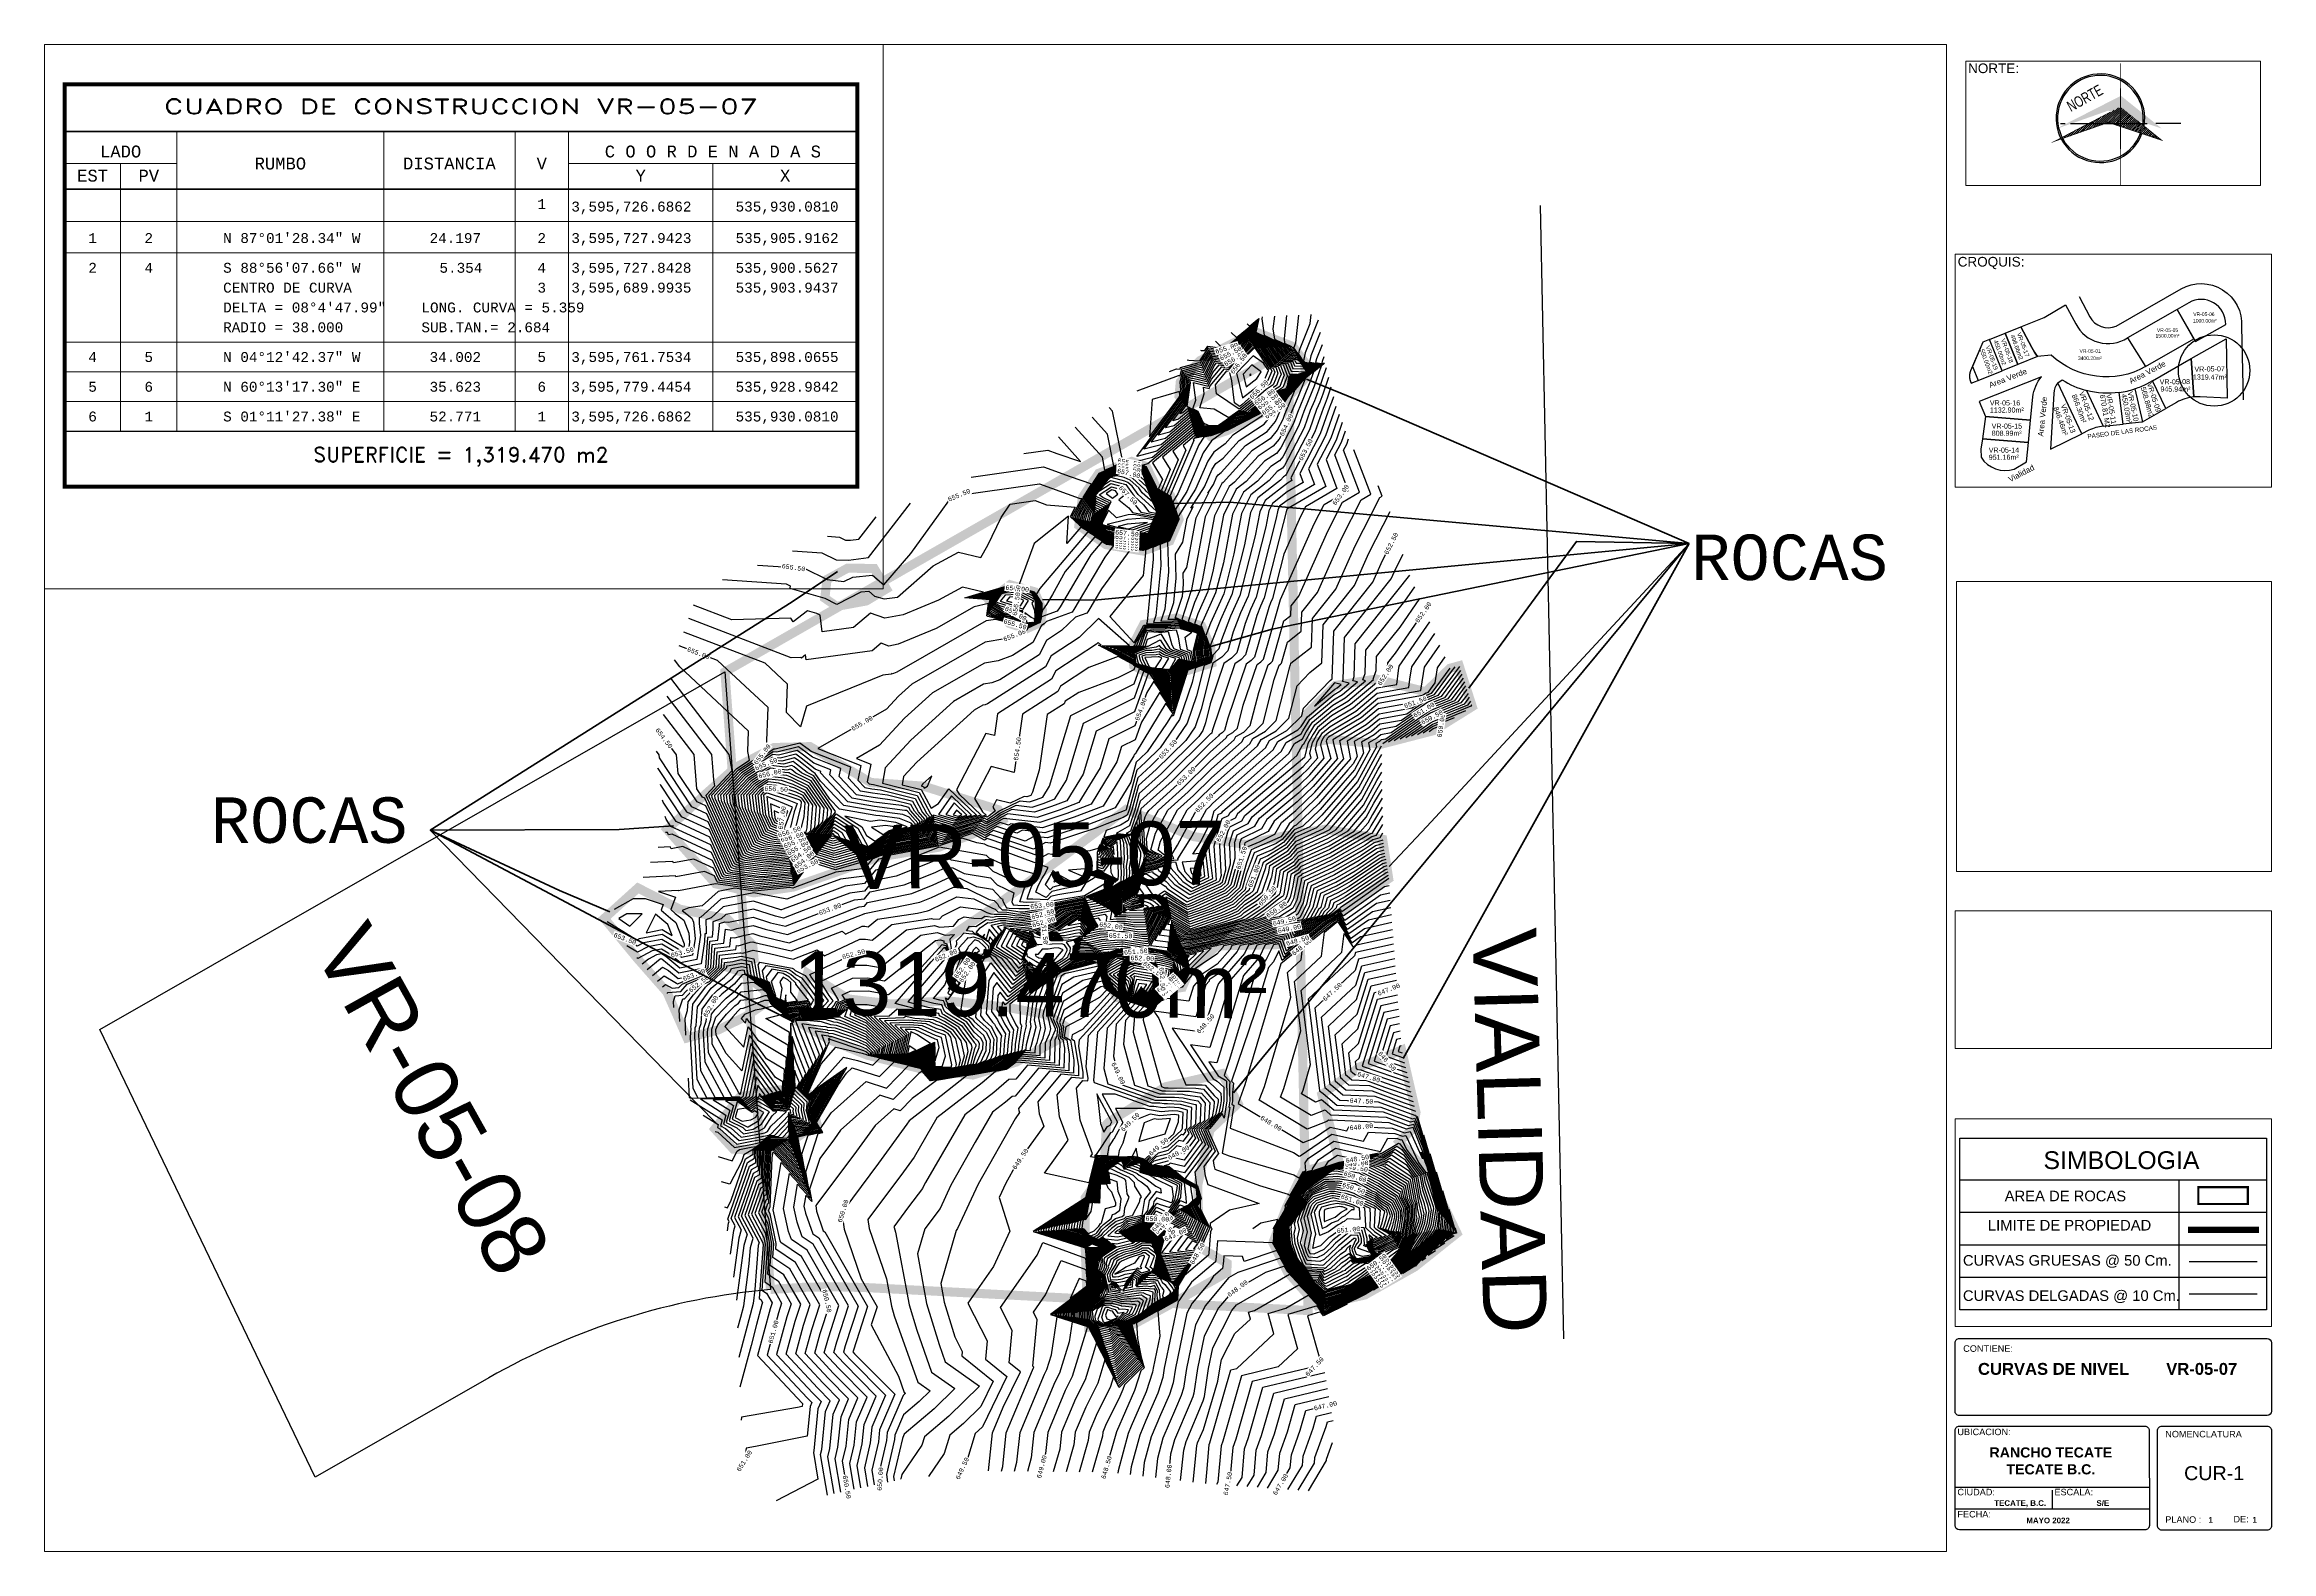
# Paper-space layout 'CRUVAS DE NIVEL SV-15-26' of a CAD drawing. Header units: inches. Extents: x 1.8 to 16.8, y 0.5 to 10.6.
# The model-space entities are those that its viewports show. They can reach past a viewport. Long polylines and large blocks are cut down to what shows.
import ezdxf
from ezdxf.enums import TextEntityAlignment as Align

# ---------------------------------------------------------------- set-up
doc = ezdxf.new("R2010")
doc.units = ezdxf.units.IN
doc.header["$MEASUREMENT"] = 0
doc.linetypes.add('PHANTOM', pattern=[63.5, 31.75, -6.35, 6.35, -6.35, 6.35, -6.35])
for name, color, linetype in [('A-Anno-text', 252, 'Continuous'), ('A-LOTES HDA REY', 14, 'Continuous'), ('C-PROP-BNDY', 150, 'Continuous'), ('CVL_CUADCON', 1, 'Continuous'), ('CVL_CUADCON_LIN', 8, 'Continuous'), ('CVL_CUADCON_TIT', 1, 'Continuous'), ('CVL_CUADCON_TX', 2, 'Continuous'), ('CVL_CURV_D', 1, 'Continuous'), ('CVL_CURV_G', 5, 'Continuous'), ('CVL_CURV_TX', 2, 'Continuous'), ('CVL_LOTIF', 1, 'Continuous'), ('LP', 6, 'Continuous'), ('NO', 250, 'Continuous'), ('NORTE', 7, 'Continuous'), ('ROCA', 5, 'Continuous'), ('VIALIDADES NUEVAS', 7, 'Continuous')]:
    doc.layers.add(name, color=color, linetype=linetype)
doc.layers.add('TEXTO-PIE PLANO_Pluma_Nº__7', color=3, linetype='Continuous', lineweight=20)
doc.layers.add('TEXTO-PIE PLANO_Pluma_Nº__8', color=2, linetype='Continuous', lineweight=13)
doc.styles.add('ARCHISEL', font='ARCHISEL.SHX')
doc.styles.add('Estilo_Generado_1', font='arial.ttf')
doc.styles.add('Estilo_Generado_2', font='arialbd.ttf')
doc.styles.add('HUECA1', font='hueca1.shx')
doc.styles.add('MONOTXT4', font='MONOTXT4.shx')
doc.styles.add('presentacion', font='arial.ttf')
doc.styles.get("Standard").update_dxf_attribs({"font": 'arial.ttf'})
picture_1 = doc.add_image_def('image1.jpg', size_in_pixel=(1813, 1596))
picture_2 = doc.add_image_def('image2.jpg', size_in_pixel=(1314, 601))
picture_3 = doc.add_image_def('image3.jpg', size_in_pixel=(1314, 601))

# ---------------------------------------------------------------- blocks, each defined once
blk = doc.blocks.new('*X1')
at = {"color": 0}
for p, q in [((810.543, 1244.353), (811.899, 1245.709)), ((812, 1245.633), (812.075, 1245.708)), ((812.075, 1245.708), (812.126, 1245.759)), ((812.075, 1245.531), (812.223, 1245.68)), ((810.189, 1244.353), (811.165, 1245.328)), ((810.366, 1244.353), (811.532, 1245.519)), ((810.743, 1244.376), (812, 1245.633)), ((811.013, 1244.47), (812, 1245.456)), ((811.149, 1244.428), (812, 1245.28)), ((812, 1245.456), (812.075, 1245.531)), ((812, 1245.28), (812.075, 1245.355)), ((812.075, 1245.355), (812.321, 1245.6)), ((812.075, 1245.178), (812.418, 1245.521)), ((812.075, 1245.001), (812.516, 1245.442)), ((812.075, 1244.824), (812.613, 1245.362)), ((812.075, 1244.648), (812.71, 1245.283)), ((809.836, 1244.353), (810.43, 1244.947)), ((810.012, 1244.353), (810.797, 1245.138)), ((811.281, 1244.384), (812, 1245.103)), ((811.427, 1244.353), (812, 1244.926)), ((812, 1245.103), (812.075, 1245.178)), ((812, 1244.926), (812.075, 1245.001)), ((812, 1244.749), (812.075, 1244.824)), ((812.075, 1244.471), (812.808, 1245.204)), ((812.134, 1244.353), (812.905, 1245.124)), ((812.311, 1244.353), (813.003, 1245.045)), ((812.487, 1244.353), (813.1, 1244.966)), ((812.664, 1244.353), (813.198, 1244.887)), ((812.841, 1244.353), (813.295, 1244.807)), ((808.575, 1243.623), (809.305, 1244.353)), ((808.846, 1243.717), (809.482, 1244.353)), ((809.117, 1243.811), (809.659, 1244.353)), ((809.305, 1244.353), (809.329, 1244.376)), ((809.388, 1243.905), (809.836, 1244.353)), ((809.482, 1244.353), (809.696, 1244.567)), ((809.659, 1244.353), (810.063, 1244.757)), ((809.659, 1243.999), (810.012, 1244.353)), ((809.93, 1244.093), (810.189, 1244.353)), ((810.201, 1244.188), (810.366, 1244.353)), ((810.472, 1244.282), (810.543, 1244.353)), ((811.413, 1244.339), (811.427, 1244.353)), ((811.546, 1244.295), (811.603, 1244.353)), ((811.603, 1244.353), (812, 1244.749)), ((811.678, 1244.25), (811.78, 1244.353)), ((811.78, 1244.353), (812, 1244.573)), ((811.81, 1244.206), (811.957, 1244.353)), ((811.957, 1244.353), (812, 1244.396)), ((812, 1244.573), (812.075, 1244.648)), ((812, 1244.396), (812.075, 1244.471)), ((812.075, 1244.294), (812.134, 1244.353)), ((812.075, 1244.117), (812.311, 1244.353)), ((812.207, 1244.073), (812.487, 1244.353)), ((812.339, 1244.028), (812.664, 1244.353)), ((812.472, 1243.984), (812.841, 1244.353)), ((812.604, 1243.939), (813.018, 1244.353)), ((812.736, 1243.895), (813.194, 1244.353)), ((812.869, 1243.85), (813.371, 1244.353)), ((813.001, 1243.806), (813.548, 1244.353)), ((813.018, 1244.353), (813.393, 1244.728)), ((813.133, 1243.761), (813.725, 1244.353)), ((813.194, 1244.353), (813.49, 1244.649)), ((813.266, 1243.717), (813.88, 1244.331)), ((813.371, 1244.353), (813.588, 1244.569)), ((813.548, 1244.353), (813.685, 1244.49)), ((813.725, 1244.353), (813.783, 1244.411)), ((808.034, 1243.435), (808.594, 1243.995)), ((808.304, 1243.529), (808.962, 1244.186)), ((811.942, 1244.161), (812, 1244.219)), ((812, 1244.219), (812.075, 1244.294)), ((812.075, 1244.117), (812.075, 1244.117)), ((813.398, 1243.672), (813.978, 1244.252)), ((813.53, 1243.628), (813.938, 1244.036)), ((813.877, 1243.798), (814.054, 1243.975)), ((813.927, 1243.495), (814.367, 1243.935)), ((813.938, 1244.036), (814.075, 1244.173)), ((813.989, 1243.734), (814.27, 1244.014)), ((814.054, 1243.975), (814.173, 1244.093)), ((807.492, 1243.246), (807.86, 1243.615)), ((807.763, 1243.34), (808.227, 1243.805)), ((813.663, 1243.583), (813.877, 1243.798)), ((813.795, 1243.539), (813.989, 1243.734)), ((814.059, 1243.45), (814.465, 1243.856)), ((814.192, 1243.406), (814.562, 1243.776)), ((814.324, 1243.361), (814.66, 1243.697)), ((814.456, 1243.317), (814.757, 1243.618)), ((814.589, 1243.272), (814.855, 1243.538)), ((814.721, 1243.228), (814.952, 1243.459)), ((807.073, 1243.181), (807.126, 1243.234)), ((807.221, 1243.152), (807.493, 1243.424)), ((814.853, 1243.183), (815.05, 1243.38)), ((814.986, 1243.139), (815.147, 1243.3)), ((815.118, 1243.094), (815.245, 1243.221)), ((815.25, 1243.05), (815.342, 1243.142)), ((815.383, 1243.005), (815.44, 1243.062)), ((815.515, 1242.961), (815.537, 1242.983))]:
    blk.add_line(p, q, dxfattribs=at)
blk = doc.blocks.new('NORTE')
at = {"layer": 'NORTE'}
for p, q in [((-3.009, -0.48), (-3.434, -0.48)), ((4.014, -0.48), (-2.572, -0.48)), ((6.878, -0.48), (4.737, -0.48))]:
    blk.add_line(p, q, dxfattribs=at)
at = {"layer": 'NORTE', "const_width": 0.075}
blk.add_lwpolyline([(1.722, -5.734), (1.722, 4.7)], dxfattribs=at)
at = {"layer": 'NORTE', "color": 5, "const_width": 0.066}
for points in [[(0.891, 0.536), (-3.898, -1.947), (0.875, -0.289)], [(3.208, -0.242), (5.246, -1.9), (0.457, -0.291)]]:
    blk.add_lwpolyline(points, dxfattribs=at)
at = {"layer": 'NORTE', "color": 5}
blk.add_arc((0, 0), 3.799, 349.7816, 339.4595, dxfattribs=at)
at = {"layer": 'NORTE', "color": 3}
blk.add_arc((0, 0), 3.673, 350.8738, 339.392, dxfattribs=at)
for points in [[(1.768, 1.919), (-3.898, -0.941), (0.666, 0.645), (-3.898, -0.941)], [(1.768, 1.919), (5.246, -0.894), (0.666, 0.645), (5.246, -0.894)]]:
    blk.add_solid(points, dxfattribs=at)
at = {"layer": 'NORTE'}
blk.add_blockref('*X1', (-810.353, -1244.833), dxfattribs=at)
at = {"layer": 'NORTE', "style": 'ARCHISEL', "width": 0.760604}
blk.add_text('NORTE', height=0.9375, rotation=29.1064, dxfattribs=at).set_placement((-2.526, 0.529), (0.322, 2.115), align=Align.FIT)

msp = doc.modelspace()

# ---------------------------------------------------------------- linework, layer by layer
at = {"const_width": 0.5}
msp.add_lwpolyline([(535898.065, 3595761.753), (535928.984, 3595779.445), (535930.081, 3595726.686), (535905.916, 3595727.942, 0.03527), (535900.563, 3595727.843)], format="xyb", close=True, dxfattribs=at)
at = {"layer": 'A-LOTES HDA REY', "color": 5, "flags": 128}
msp.add_lwpolyline([(537507.214, 3596341.759), (537497.674, 3596336.311), (537485.864, 3596360.884), (537520.18, 3596380.52), (537522.677, 3596346.609, 0.107858), (537507.214, 3596341.759, 4.71455)], format="xyb", dxfattribs=at)
msp.add_lwpolyline([(537507.214, 3596341.759), (537497.674, 3596336.311), (537485.864, 3596360.884), (537520.18, 3596380.52), (537522.677, 3596346.609, 0.107858), (537507.214, 3596341.759, 4.71455)], format="xyb", dxfattribs=at)
msp.add_lwpolyline([(537377.997, 3596326.149), (537380.049, 3596346.529, -0.151766), (537387.668, 3596364.471), (537332.355, 3596342.611), (537338.085, 3596329.27)], format="xyb", close=True, dxfattribs=at)
at = {"layer": 'A-LOTES HDA REY', "color": 0, "flags": 128}
msp.add_lwpolyline([(535885.1, 3595722.992), (535875.559, 3595717.544), (535863.749, 3595742.117), (535898.065, 3595761.753), (535900.563, 3595727.843, 0.107858), (535885.1, 3595722.992, 4.71455)], format="xyb", dxfattribs=at)
msp.add_lwpolyline([(535885.1, 3595722.992), (535875.559, 3595717.544), (535863.749, 3595742.117), (535898.065, 3595761.753), (535900.563, 3595727.843, 0.107858), (535885.1, 3595722.992, 4.71455)], format="xyb", dxfattribs=at)
at = {"layer": 'C-PROP-BNDY', "color": 230, "linetype": 'Continuous', "lineweight": 30}
for points in [[(537420.872, 3596435.608), (537430.377, 3596417.686, 0.389835), (537453.85, 3596409.39), (537511.214, 3596442.214, -0.597448), (537564.882, 3596408.764), (537566.231, 3596343.903)], [(537507.707, 3596424.06), (537524.059, 3596395.612), (537550.817, 3596410.873, 0.58202), (537518.167, 3596430.062), (537507.707, 3596424.06)], [(537408.889, 3596428.322), (537417.958, 3596411.223, 0.43617), (537463.852, 3596398.844), (537479.824, 3596373.423, -0.32625), (537396.212, 3596383.57), (537384.033, 3596382.496, -0.03059), (537379.162, 3596390.445), (537369.468, 3596408.684), (537390.141, 3596416.922), (537408.889, 3596428.322)], [(537369.468, 3596408.684), (537379.162, 3596390.445, 0.03059), (537384.033, 3596382.496), (537366.639, 3596375.262), (537355.533, 3596403.131), (537369.468, 3596408.684)], [(537423.363, 3596314.047), (537402.111, 3596359.027, 0.169004), (537398.645, 3596349.67), (537395.643, 3596300.317), (537423.363, 3596314.047)], [(537476.256, 3596324.275), (537460.069, 3596322.588), (537456.504, 3596350.55, 0.046167), (537470.264, 3596353.66), (537477.04, 3596324.528), (537477.04, 3596324.528, -0.104123), (537476.256, 3596324.275, 0.104123)], [(537456.504, 3596350.55, -0.096314), (537427.382, 3596352.369), (537442.336, 3596320.74), (537460.069, 3596322.588), (537456.504, 3596350.55)]]:
    msp.add_lwpolyline(points, format="xyb", dxfattribs=at)
for points in [[(537507.707, 3596424.06), (537463.852, 3596398.844), (537479.824, 3596373.423), (537522.661, 3596398.053), (537507.707, 3596424.06)], [(537355.533, 3596403.131), (537366.639, 3596375.262), (537352.705, 3596369.709), (537341.599, 3596397.578), (537355.533, 3596403.131)], [(537341.599, 3596397.578), (537335.744, 3596395.245), (537324.795, 3596369.655), (537324.678, 3596369.373), (537324.569, 3596369.088), (537324.467, 3596368.801), (537324.373, 3596368.511), (537324.286, 3596368.219), (537324.206, 3596367.925), (537324.134, 3596367.629), (537324.069, 3596367.331), (537324.012, 3596367.031), (537323.962, 3596366.73), (537323.921, 3596366.428), (537323.887, 3596366.125), (537323.86, 3596365.822), (537323.841, 3596365.517), (537323.83, 3596365.213), (537323.827, 3596364.908), (537323.832, 3596364.603), (537323.844, 3596364.298), (537323.864, 3596363.994), (537323.892, 3596363.691), (537323.927, 3596363.388), (537323.97, 3596363.086), (537324.021, 3596362.785), (537324.08, 3596362.486), (537324.146, 3596362.189), (537324.218, 3596361.898), (537324.297, 3596361.609), (537324.384, 3596361.322), (537324.478, 3596361.037), (537324.579, 3596360.755), (537324.686, 3596360.475), (537324.801, 3596360.198), (537325.431, 3596358.733), (537334.346, 3596362.285)]]:
    msp.add_lwpolyline(points, dxfattribs=at)
for points in [[(537520.18, 3596380.52), (537551.099, 3596398.212), (537552.195, 3596345.453), (537528.031, 3596346.709, 0.03527), (537522.677, 3596346.609)], [(537520.18, 3596380.52), (537551.099, 3596398.212), (537552.195, 3596345.453), (537528.031, 3596346.709, 0.03527), (537522.677, 3596346.609)], [(537405.936, 3596361.641, 0.076712), (537427.382, 3596352.369), (537442.336, 3596320.74, 0.087733), (537429.613, 3596317.097), (537423.363, 3596314.047), (537402.111, 3596359.027)], [(537470.264, 3596353.66), (537477.04, 3596324.528), (537497.674, 3596336.311), (537485.864, 3596360.884), (537480.738, 3596357.951, -0.036362)], [(537333.967, 3596300.406), (537334.113, 3596293.208, 0.347557), (537363.537, 3596282.726), (537374.272, 3596289.089), (537375.996, 3596306.244), (537335.255, 3596309.43)]]:
    msp.add_lwpolyline(points, format="xyb", close=True, dxfattribs=at)
for points in [[(537326.49, 3596373.617), (537331.46, 3596361.135), (537352.705, 3596369.709), (537341.599, 3596397.578), (537335.744, 3596395.245)], [(537377.997, 3596326.149), (537338.085, 3596329.27), (537335.255, 3596309.43), (537375.996, 3596306.244)]]:
    msp.add_lwpolyline(points, close=True, dxfattribs=at)
at = {"layer": 'C-PROP-BNDY', "color": 0, "linetype": 'Continuous', "lineweight": 30}
msp.add_lwpolyline([(535942.823, 3595787.364), (535944.116, 3595725.136)], dxfattribs=at)
at = {"layer": 'C-PROP-BNDY', "color": 3, "linetype": 'Continuous', "lineweight": 30, "const_width": 0.5}
for points, elevation in [([(535923, 3595776.9), (535923.07, 3595777.67), (535924.14, 3595778.84), (535925.58, 3595779.61), (535927.22, 3595780.42), (535929.25, 3595779.62), (535929.89, 3595778.77), (535929.95, 3595777.89), (535929.13, 3595776.99), (535927.43, 3595775.91), (535925.63, 3595775), (535924.73, 3595774.7), (535923.91, 3595775.63), (535923, 3595776.9)], 655.25), ([(535917.5, 3595769.79), (535917.69, 3595771.33), (535918.59, 3595772.66), (535920.4, 3595773.31), (535921.2, 3595773.04), (535921.75, 3595771.9), (535922.54, 3595771.42), (535923, 3595770.13), (535922.49, 3595768.94), (535921.03, 3595768.39), (535918.99, 3595768.74), (535917.5, 3595769.79)], 655.33), ([(535903.67, 3595766.83), (535904.8, 3595767.45), (535906.26, 3595767.43), (535906.93, 3595766.31), (535905.83, 3595765.65), (535904.2, 3595765.35), (535903.55, 3595765.8), (535903.67, 3595766.83)], 655.5), ([(535912.58, 3595765.68), (535913.72, 3595766.54), (535915.07, 3595766.15), (535915.5, 3595765.14), (535915.4, 3595764.47), (535914.6, 3595764.11), (535913.68, 3595764.42), (535912.58, 3595765.68)], 655.22), ([(535921.41, 3595761.61), (535920.51, 3595762.1), (535920.44, 3595763.18), (535921.05, 3595764.36), (535922.87, 3595764.72), (535924.24, 3595764.27), (535924.74, 3595763.12), (535924.8, 3595762.24), (535923.49, 3595761.84), (535921.41, 3595761.61)], 654.06), ([(535939.1, 3595759.85), (535936.98, 3595758.53), (535934.12, 3595757.79), (535931.2, 3595758.05), (535929.85, 3595757.77), (535929.95, 3595759.39), (535931.59, 3595761.01), (535933.82, 3595761.36), (535936.55, 3595760.66), (535937.87, 3595761.95), (535938.38, 3595762.09), (535939.1, 3595759.85)], 650.26), ([(535897.55, 3595750.12), (535894.89, 3595753.1), (535896.94, 3595754.99), (535898.65, 3595756.51), (535900.76, 3595757.6), (535902.74, 3595757.65), (535906.07, 3595755.68), (535908.97, 3595755.48), (535913.07, 3595754.19), (535913.31, 3595753.64), (535911.61, 3595752.83), (535909.82, 3595752.13), (535906.52, 3595751.59), (535904.15, 3595750.75), (535901.82, 3595749.94), (535899.65, 3595749.62), (535897.55, 3595750.12)], 653.5), ([(535919.58, 3595743.88), (535923.18, 3595744.43), (535923.58, 3595745.36), (535925.08, 3595746.71), (535928.42, 3595746.78), (535931.65, 3595748.42), (535934.51, 3595750.4), (535934.18, 3595752.56), (535931.07, 3595753.12), (535928.58, 3595752.71), (535926.7, 3595752.27), (535923.8, 3595752.71), (535920.09, 3595754.2), (535918.66, 3595753.12), (535916.03, 3595751.16), (535916.03, 3595751.16), (535912.91, 3595748.89), (535909.94, 3595746.89), (535910.11, 3595746.61), (535910.59, 3595745.92), (535912.57, 3595746.1), (535915.06, 3595745.07), (535916.52, 3595745.24), (535917.45, 3595746.1), (535918.5, 3595746.1), (535919.58, 3595743.88)], 649.42), ([(535899.59, 3595746.76), (535899.66, 3595746), (535898.22, 3595745.53), (535899.02, 3595745.26), (535900.31, 3595744.19), (535900.21, 3595743.51), (535899.23, 3595742.85), (535897.71, 3595742.1), (535895.99, 3595741.65), (535894.88, 3595744.17), (535893.28, 3595745.99), (535891.44, 3595748.22), (535893.29, 3595749.89), (535895.57, 3595748.73), (535898.2, 3595748.18), (535899.59, 3595746.76), (535899.66, 3595746)], 652.66), ([(535916.7, 3595741.74), (535916.75, 3595742.3), (535915.71, 3595742.94), (535913.42, 3595743.36), (535910.28, 3595743.69), (535907.2, 3595743.52), (535904.86, 3595743.79), (535902.6, 3595745.21), (535901.99, 3595742.59), (535903.86, 3595741.53), (535905.85, 3595740.72), (535908.78, 3595739.97), (535911.67, 3595739.62), (535914.06, 3595740.33), (535916.7, 3595741.74)], 649.6), ([(535935.22, 3595740.99), (535932.92, 3595740.06), (535930.84, 3595738.54), (535931.19, 3595737.17), (535931.79, 3595734.84), (535929.82, 3595734.33), (535928.87, 3595732.29), (535928.15, 3595730.4), (535928.96, 3595728.79), (535930.59, 3595726.95), (535933.2, 3595727.54), (535935.94, 3595729.08), (535938.26, 3595730.93), (535936.66, 3595734.28), (535935.09, 3595735.95), (535935.85, 3595736.68), (535936.01, 3595737.56), (535935.22, 3595740.99)], 646.14), ([(535925.64, 3595729.28), (535925.62, 3595728.77), (535922.91, 3595727.24), (535920.54, 3595725.95), (535918.04, 3595725.76), (535917.92, 3595728.05), (535917.85, 3595730.13), (535917.85, 3595732.88), (535918.86, 3595734.28), (535919.02, 3595736.9), (535919.16, 3595737.05), (535922.25, 3595738.97), (535925.35, 3595739.69), (535926.24, 3595738.06), (535924.7, 3595736.6), (535924.02, 3595733.54), (535924.05, 3595732.47), (535924.19, 3595730.12), (535925.64, 3595729.28)], 648.15), ([(535897.51, 3595736.66), (535898.89, 3595738.42), (535901.69, 3595738.91), (535902.68, 3595738.57), (535903.11, 3595736.97), (535902.07, 3595736.22), (535899.54, 3595735.49), (535898.53, 3595735.55), (535897.51, 3595736.66)], 652.21)]:
    msp.add_lwpolyline(points, dxfattribs=dict(at, elevation=elevation))
at = {"layer": 'CVL_CUADCON', "color": 1, "linetype": 'Continuous', "lineweight": 9, "const_width": 1, "flags": 128}
msp.add_lwpolyline([(536034.786, 3595813.813), (536234.719, 3595813.813), (536234.719, 3595712.395), (536034.786, 3595712.395)], close=True, dxfattribs=at)
at = {"layer": 'CVL_CUADCON', "color": 1, "linetype": 'Continuous', "lineweight": 9, "const_width": 0.375, "flags": 128}
for points in [[(536034.786, 3595801.94), (536234.719, 3595801.94)], [(536034.786, 3595787.395), (536234.719, 3595787.395)], [(536034.786, 3595726.313), (536234.719, 3595726.313)]]:
    msp.add_lwpolyline(points, dxfattribs=at)
at = {"layer": 'CVL_CUADCON_LIN', "color": 8, "linetype": 'Continuous', "lineweight": 9}
for p, q in [((536063.109, 3595801.94), (536063.109, 3595726.313)), ((536115.286, 3595801.94), (536115.286, 3595726.313)), ((536148.394, 3595801.94), (536148.394, 3595726.313)), ((536161.859, 3595801.94), (536161.859, 3595726.313)), ((536034.786, 3595793.87), (536063.109, 3595793.87)), ((536048.936, 3595793.87), (536048.936, 3595726.313)), ((536161.859, 3595793.87), (536234.719, 3595793.87)), ((536198.289, 3595793.87), (536198.289, 3595726.313)), ((536034.786, 3595779.258), (536234.719, 3595779.258)), ((536034.786, 3595771.313), (536234.719, 3595771.313)), ((536034.786, 3595748.813), (536234.719, 3595748.813)), ((536034.786, 3595741.313), (536234.719, 3595741.313)), ((536034.786, 3595733.813), (536234.719, 3595733.813)), ((536034.786, 3595726.313), (536234.719, 3595726.313))]:
    msp.add_line(p, q, dxfattribs=at)
at = {"layer": 'CVL_CUADCON_TIT', "lineweight": 50}
for points in [[(535938.905, 3595760.853), (535940.678, 3595763.273), (535944.815, 3595768.92), (535951.008, 3595768.796)], [(535895.246, 3595753.3), (535892.253, 3595753.095), (535881.887, 3595753.056)], [(535891.751, 3595748.586), (535888.982, 3595749.743), (535881.887, 3595753.056)]]:
    msp.add_lwpolyline(points, dxfattribs=at)
at = {"layer": 'CVL_CURV_D', "color": 6, "linetype": 'Continuous'}
for points, elevation in [([(535838.145, 3596251.424), (535839.112, 3596251.424)], -46.375), ([(535894.37, 3595756.487), (535894.38, 3595756.456), (535895.959, 3595754.077), (535897.122, 3595753.538), (535898.312, 3595750.911), (535898.464, 3595750.85), (535900.127, 3595750.623), (535901.689, 3595750.777), (535902.39, 3595751.738), (535902.718, 3595751.757), (535903.428, 3595752.127), (535904.04, 3595751.933), (535904.755, 3595752.14), (535905.814, 3595751.653), (535906.277, 3595751.841), (535906.746, 3595752.168), (535907.285, 3595752.305), (535909.156, 3595752.651), (535909.597, 3595753.424), (535910.449, 3595753.171), (535911.21, 3595753.424), (535912.326, 3595753.714), (535912.437, 3595753.653), (535912.711, 3595753.809), (535913.104, 3595754.113), (535914.276, 3595754.674), (535914.788, 3595754.614), (535915.171, 3595754.74), (535915.518, 3595754.873), (535915.887, 3595755.477), (535917.06, 3595759.357), (535920.53, 3595761.101), (535920.826, 3595761.928), (535921.277, 3595761.713), (535921.418, 3595761.661), (535921.568, 3595761.651), (535922.622, 3595760.095), (535923.187, 3595761.855), (535923.329, 3595762.038), (535923.607, 3595762.039), (535924.227, 3595762.262), (535924.28, 3595762.442), (535924.243, 3595762.79), (535924.222, 3595763.013), (535924.347, 3595763.498), (535924.124, 3595764.094), (535923.762, 3595764.209), (535922.896, 3595764.637), (535922.777, 3595764.628), (535922.395, 3595764.626), (535922.705, 3595765.56), (535922.833, 3595766.892), (535922.797, 3595768.21), (535923.203, 3595768.876), (535923.448, 3595770.172), (535923.772, 3595770.826), (535923.65, 3595770.745), (535924.399, 3595771.917), (535924.816, 3595772.891), (535925.023, 3595773.201), (535925.419, 3595773.491), (535926.294, 3595774.46), (535927.666, 3595775.348), (535928.052, 3595775.824), (535928.222, 3595775.827), (535929.027, 3595776.995), (535929.111, 3595777.02), (535929.786, 3595777.799), (535929.803, 3595777.905), (535929.957, 3595777.945), (535930.738, 3595778.579), (535929.903, 3595778.7), (535929.834, 3595778.792), (535929.303, 3595779.549), (535929.312, 3595779.588), (535929.408, 3595779.829), (535929.581, 3595781.349)], 654.3), ([(535894.507, 3595755.596), (535894.53, 3595755.527), (535895.67, 3595753.808), (535897.175, 3595753.11), (535898.217, 3595750.812), (535898.35, 3595750.758), (535900.079, 3595750.523), (535901.703, 3595750.683), (535902.433, 3595751.682), (535902.722, 3595751.699), (535903.347, 3595752.025), (535904.053, 3595751.801), (535904.875, 3595752.04), (535905.803, 3595751.613), (535906.302, 3595751.816), (535906.723, 3595752.109), (535907.207, 3595752.232), (535909.216, 3595752.603), (535909.617, 3595753.306), (535910.392, 3595753.077), (535911.252, 3595753.362), (535912.251, 3595753.622), (535912.424, 3595753.528), (535912.85, 3595753.77), (535913.152, 3595754.003), (535914.051, 3595754.433), (535914.929, 3595754.331), (535915.587, 3595754.547), (535916.18, 3595754.776), (535916.813, 3595755.811), (535917.756, 3595758.93), (535920.546, 3595760.332), (535921.069, 3595761.795), (535921.332, 3595761.67), (535921.414, 3595761.639), (535921.502, 3595761.634), (535922.631, 3595759.967), (535923.236, 3595761.853), (535923.355, 3595762.006), (535923.588, 3595762.006), (535924.291, 3595762.259), (535924.352, 3595762.464), (535924.319, 3595762.769), (535924.295, 3595763.028), (535924.402, 3595763.445), (535924.147, 3595764.129), (535923.856, 3595764.221), (535922.874, 3595764.706), (535922.855, 3595764.705), (535922.791, 3595764.704), (535923.192, 3595765.912), (535923.253, 3595766.544), (535923.235, 3595767.168), (535923.427, 3595767.484), (535923.945, 3595770.219), (535924.63, 3595771.599), (535924.58, 3595771.565), (535924.888, 3595772.048), (535925.059, 3595772.449), (535925.145, 3595772.577), (535925.308, 3595772.696), (535926.643, 3595774.176), (535927.835, 3595774.947), (535928.29, 3595775.508), (535928.405, 3595775.732), (535928.441, 3595775.833), (535928.68, 3595776.395), (535929.091, 3595776.992), (535929.123, 3595777.001), (535929.84, 3595777.829), (535929.852, 3595777.9), (535929.954, 3595777.926), (535930.787, 3595778.603), (535929.897, 3595778.732), (535929.859, 3595778.782), (535929.57, 3595779.195), (535929.621, 3595779.428), (535930.196, 3595780.876), (535930.254, 3595781.383)], 654.2), ([(535928.909, 3595781.315), (535928.765, 3595780.052), (535928.799, 3595779.798), (535929.173, 3595779.617)], 654.4), ([(535930.642, 3595781.064), (535929.929, 3595779.269), (535929.837, 3595778.841), (535929.885, 3595778.772), (535929.891, 3595778.764), (535930.837, 3595778.627), (535929.952, 3595777.908), (535929.901, 3595777.895), (535929.895, 3595777.86), (535929.364, 3595777.247), (535929.248, 3595776.959), (535928.793, 3595775.888), (535928.698, 3595775.618), (535928.39, 3595775.022), (535928.004, 3595774.546), (535926.993, 3595773.892), (535925.419, 3595772.148), (535925.349, 3595772.093), (535924.443, 3595770.266), (535923.688, 3595766.279), (535923.675, 3595766.225), (535923.649, 3595766.169), (535923.151, 3595764.628), (535923.95, 3595764.233), (535924.17, 3595764.163), (535924.457, 3595763.392), (535924.368, 3595763.043), (535924.395, 3595762.748), (535924.423, 3595762.486), (535924.356, 3595762.257), (535923.569, 3595761.974), (535923.382, 3595761.973), (535923.286, 3595761.85), (535922.64, 3595759.839), (535921.436, 3595761.617), (535921.411, 3595761.618), (535921.388, 3595761.627), (535921.313, 3595761.663), (535920.562, 3595759.563), (535918.452, 3595758.503), (535917.739, 3595756.145), (535916.843, 3595754.678), (535916.002, 3595754.354), (535915.071, 3595754.048), (535913.826, 3595754.193), (535913.2, 3595753.893), (535912.99, 3595753.73), (535912.411, 3595753.402), (535912.177, 3595753.53), (535911.294, 3595753.3), (535910.335, 3595752.982), (535909.638, 3595753.189), (535909.276, 3595752.556), (535907.129, 3595752.159), (535906.7, 3595752.05), (535906.327, 3595751.79), (535905.793, 3595751.573), (535904.996, 3595751.94), (535904.065, 3595751.67), (535903.266, 3595751.923), (535902.726, 3595751.641), (535902.476, 3595751.626), (535901.718, 3595750.589), (535900.032, 3595750.422), (535898.235, 3595750.667), (535898.122, 3595750.713), (535897.229, 3595752.683), (535895.382, 3595753.54), (535894.68, 3595754.597), (535894.643, 3595754.704)], 654.1), ([(535927.564, 3595781.247), (535927.551, 3595781.132), (535927.671, 3595780.242), (535928.982, 3595779.611), (535929.081, 3595779.464), (535929.333, 3595779.428), (535929.757, 3595778.822), (535929.92, 3595778.605), (535930.589, 3595778.508), (535929.963, 3595777.999), (535929.656, 3595777.92), (535929.621, 3595777.708), (535929.074, 3595777.077), (535928.833, 3595777.004), (535928.159, 3595776.026), (535927.469, 3595776.017), (535927.371, 3595775.92), (535925.725, 3595775.076), (535925.67, 3595775.066), (535925.6, 3595775.018), (535924.745, 3595774.721), (535924.718, 3595774.721), (535924.37, 3595774.644), (535924.085, 3595774.217), (535922.931, 3595771.525), (535922.659, 3595771.097), (535922.903, 3595770.201), (535922.911, 3595770.161), (535922.913, 3595770.124), (535922.428, 3595769.011), (535922.398, 3595768.97), (535921.557, 3595768.589), (535921.575, 3595767.937), (535921.245, 3595764.501), (535921.208, 3595764.391), (535922.545, 3595764.398), (535922.962, 3595764.43), (535923.481, 3595764.174), (535924.056, 3595763.991), (535924.181, 3595763.658), (535924.003, 3595762.968), (535924.014, 3595762.853), (535924.065, 3595762.377), (535924.033, 3595762.269), (535923.665, 3595762.137), (535923.25, 3595762.136), (535923.037, 3595761.863), (535922.593, 3595760.48), (535921.766, 3595761.702), (535921.427, 3595761.724), (535921.11, 3595761.842), (535920.526, 3595762.121), (535920.519, 3595762.197), (535918.581, 3595763.225), (535918.717, 3595763.226), (535918.562, 3595763.362), (535918.464, 3595763.268), (535916.234, 3595761.81), (535916, 3595761.351), (535913.029, 3595759.458), (535912.859, 3595758.254), (535912.388, 3595758.378), (535910.778, 3595755.283), (535910.921, 3595755.038), (535912.141, 3595753.884), (535911.086, 3595753.609), (535910.621, 3595753.455), (535909.536, 3595753.777), (535908.974, 3595752.793), (535907.52, 3595752.524), (535906.815, 3595752.345), (535906.203, 3595751.918), (535905.845, 3595751.773), (535904.393, 3595752.44), (535904.004, 3595752.327), (535903.67, 3595752.433), (535902.707, 3595751.93), (535902.262, 3595751.905), (535901.644, 3595751.06), (535900.27, 3595750.924), (535898.807, 3595751.123), (535898.598, 3595751.208), (535896.961, 3595754.819), (535896.825, 3595754.883), (535896.528, 3595755.33), (535896.376, 3595757.21), (535894.7, 3595759.408)], 654.6), ([(535926.734, 3595780.862), (535926.861, 3595780.738), (535927.388, 3595781.16), (535927.213, 3595780.413), (535927.219, 3595780.41), (535928.886, 3595779.608), (535929.021, 3595779.409), (535929.362, 3595779.359), (535929.731, 3595778.832), (535929.926, 3595778.573), (535930.54, 3595778.484), (535929.965, 3595778.018), (535929.607, 3595777.925), (535929.566, 3595777.678), (535929.062, 3595777.096), (535928.769, 3595777.007), (535928.139, 3595776.093), (535927.493, 3595776.084), (535927.334, 3595775.926), (535925.812, 3595775.146), (535925.706, 3595775.126), (535925.573, 3595775.035), (535924.769, 3595774.755), (535924.699, 3595774.756), (535923.897, 3595774.579), (535923.891, 3595774.636), (535923.884, 3595774.595), (535923.778, 3595774.506), (535923.804, 3595774.463), (535922.508, 3595771.439), (535922.534, 3595771.413), (535922.861, 3595770.214), (535922.868, 3595770.176), (535922.871, 3595770.121), (535922.402, 3595769.042), (535922.358, 3595768.983), (535921.152, 3595768.436), (535921.156, 3595768.285), (535921.037, 3595767.047), (535919.205, 3595764.795), (535920.527, 3595763.349), (535921.075, 3595764.32), (535921.139, 3595764.315), (535922.467, 3595764.322), (535922.984, 3595764.361), (535923.388, 3595764.162), (535924.034, 3595763.956), (535924.125, 3595763.711), (535923.93, 3595762.953), (535923.938, 3595762.874), (535923.993, 3595762.355), (535923.969, 3595762.272), (535923.685, 3595762.169), (535923.223, 3595762.168), (535922.988, 3595761.865), (535922.584, 3595760.608), (535921.831, 3595761.719), (535921.43, 3595761.745), (535921.054, 3595761.886), (535920.535, 3595762.133), (535920.524, 3595762.254), (535918.786, 3595763.176), (535920.283, 3595763.184), (535918.585, 3595764.677), (535917.507, 3595763.643), (535915.973, 3595762.641), (535915.658, 3595762.024), (535912.483, 3595760), (535912.353, 3595759.953), (535912.227, 3595759.932), (535911.752, 3595759.659), (535908.6, 3595756.804), (535907.866, 3595756.009), (535907.789, 3595755.561), (535908.845, 3595755.299), (535909.394, 3595754.262), (535909.799, 3595754.526), (535910.353, 3595755.327), (535911.875, 3595753.887), (535911.044, 3595753.671), (535910.678, 3595753.55), (535909.516, 3595753.895), (535908.914, 3595752.84), (535907.598, 3595752.597), (535906.838, 3595752.404), (535906.178, 3595751.944), (535905.855, 3595751.813), (535904.273, 3595752.54), (535903.992, 3595752.458), (535903.75, 3595752.535), (535902.703, 3595751.988), (535902.219, 3595751.961), (535901.63, 3595751.154), (535900.318, 3595751.024), (535898.921, 3595751.215), (535898.693, 3595751.307), (535897.038, 3595754.958), (535897.035, 3595754.99), (535897.51, 3595755.497), (535897.45, 3595755.826), (535897.338, 3595757.215), (535894.9, 3595760.412)], 654.7), ([(535925.865, 3595780.389), (535926.149, 3595780.112), (535927.335, 3595781.06), (535927.175, 3595780.379), (535927.215, 3595780.363), (535928.79, 3595779.605), (535928.96, 3595779.353), (535929.392, 3595779.291), (535929.706, 3595778.843), (535929.932, 3595778.541), (535930.49, 3595778.46), (535929.968, 3595778.036), (535929.558, 3595777.93), (535929.512, 3595777.647), (535929.05, 3595777.115), (535928.704, 3595777.01), (535928.118, 3595776.159), (535927.517, 3595776.151), (535927.297, 3595775.932), (535925.899, 3595775.215), (535925.742, 3595775.187), (535925.545, 3595775.051), (535924.794, 3595774.79), (535924.679, 3595774.79), (535923.932, 3595774.626), (535923.898, 3595774.967), (535923.852, 3595774.718), (535923.218, 3595774.188), (535923.376, 3595773.929), (535922.35, 3595771.535), (535922.504, 3595771.381), (535922.819, 3595770.227), (535922.826, 3595770.19), (535922.83, 3595770.118), (535922.375, 3595769.074), (535922.317, 3595768.997), (535921.036, 3595768.415), (535921.002, 3595768.413), (535920.35, 3595768.507), (535918.735, 3595766.322), (535917.985, 3595765.049), (535917.939, 3595764.982), (535917.314, 3595764.752), (535916.549, 3595764.019), (535915.713, 3595763.473), (535915.317, 3595762.697), (535913.166, 3595761.326), (535912.712, 3595761.16), (535912.271, 3595761.086), (535910.608, 3595760.131), (535908.264, 3595758.008), (535906.862, 3595756.49), (535906.714, 3595755.636), (535908.731, 3595755.134), (535909.355, 3595753.957), (535909.421, 3595753.881), (535908.853, 3595752.888), (535907.676, 3595752.67), (535906.861, 3595752.463), (535906.153, 3595751.97), (535905.865, 3595751.853), (535904.153, 3595752.64), (535903.979, 3595752.59), (535903.831, 3595752.637), (535902.699, 3595752.046), (535902.176, 3595752.016), (535901.615, 3595751.248), (535900.366, 3595751.124), (535899.035, 3595751.306), (535898.789, 3595751.406), (535897.202, 3595754.906), (535897.193, 3595754.99), (535898.46, 3595756.341), (535898.3, 3595757.22), (535895.1, 3595761.416)], 654.8), ([(535924.995, 3595779.916), (535925.289, 3595779.63), (535925.569, 3595779.595), (535925.582, 3595779.592), (535925.599, 3595779.609), (535925.605, 3595779.619), (535927.282, 3595780.96), (535927.138, 3595780.345), (535927.212, 3595780.315), (535928.694, 3595779.601), (535928.9, 3595779.297), (535929.421, 3595779.222), (535929.68, 3595778.853), (535929.937, 3595778.509), (535930.441, 3595778.436), (535929.97, 3595778.054), (535929.509, 3595777.935), (535929.457, 3595777.617), (535929.038, 3595777.134), (535928.64, 3595777.013), (535928.097, 3595776.226), (535927.541, 3595776.218), (535927.26, 3595775.938), (535925.986, 3595775.285), (535925.778, 3595775.247), (535925.518, 3595775.068), (535924.818, 3595774.824), (535924.66, 3595774.825), (535923.966, 3595774.673), (535923.904, 3595775.299), (535923.82, 3595774.841), (535922.657, 3595773.869), (535922.948, 3595773.395), (535922.192, 3595771.631), (535922.475, 3595771.348), (535922.776, 3595770.24), (535922.783, 3595770.205), (535922.788, 3595770.115), (535922.348, 3595769.105), (535922.277, 3595769.01), (535921.045, 3595768.45), (535920.961, 3595768.446), (535919.379, 3595768.673), (535918.917, 3595768.049), (535917.229, 3595765.186), (535917.126, 3595765.035), (535915.719, 3595764.517), (535915.592, 3595764.395), (535915.452, 3595764.304), (535914.976, 3595763.37), (535913.849, 3595762.652), (535913.07, 3595762.368), (535912.314, 3595762.24), (535909.464, 3595760.603), (535907.928, 3595759.212), (535906.554, 3595757.724), (535905.295, 3595757.001), (535906.085, 3595756.69), (535905.866, 3595755.719), (535905.977, 3595755.601), (535906.086, 3595755.582), (535906.224, 3595755.565), (535908.617, 3595754.97), (535909.133, 3595753.995), (535909.294, 3595753.812), (535908.793, 3595752.935), (535907.754, 3595752.743), (535906.884, 3595752.522), (535906.128, 3595751.995), (535905.876, 3595751.893), (535904.032, 3595752.74), (535903.967, 3595752.721), (535903.912, 3595752.739), (535902.695, 3595752.104), (535902.133, 3595752.072), (535901.6, 3595751.342), (535900.413, 3595751.225), (535899.149, 3595751.397), (535898.884, 3595751.504), (535897.366, 3595754.853), (535897.351, 3595754.99), (535898.718, 3595756.448), (535899.417, 3595756.906), (535899.325, 3595757.378), (535899.366, 3595758.507), (535895.591, 3595762.038), (535895.3, 3595762.42)], 654.9), ([(535923.438, 3595778.891), (535923.544, 3595778.869), (535924.14, 3595778.84), (535924.624, 3595779.545), (535925.455, 3595779.44), (535925.605, 3595779.416), (535925.792, 3595779.602), (535925.86, 3595779.707), (535927.176, 3595780.76), (535927.063, 3595780.278), (535927.204, 3595780.22), (535928.502, 3595779.595), (535928.779, 3595779.186), (535929.48, 3595779.085), (535929.629, 3595778.873), (535929.949, 3595778.446), (535930.342, 3595778.389), (535929.974, 3595778.091), (535929.411, 3595777.946), (535929.347, 3595777.556), (535929.014, 3595777.172), (535928.511, 3595777.019), (535928.056, 3595776.359), (535927.589, 3595776.353), (535927.186, 3595775.95), (535926.16, 3595775.424), (535925.85, 3595775.367), (535925.464, 3595775.101), (535924.868, 3595774.893), (535924.621, 3595774.895), (535924.036, 3595774.766), (535923.952, 3595775.599), (535923.922, 3595775.665), (535923.867, 3595775.693), (535923.757, 3595775.088), (535921.536, 3595773.231), (535922.092, 3595772.327), (535921.876, 3595771.823), (535922.415, 3595771.283), (535922.692, 3595770.267), (535922.698, 3595770.235), (535922.705, 3595770.11), (535922.295, 3595769.167), (535922.197, 3595769.036), (535921.063, 3595768.521), (535920.88, 3595768.513), (535919.055, 3595768.775), (535918.997, 3595768.787), (535918.91, 3595768.861), (535918.379, 3595769.171), (535916.75, 3595767.26), (535916.043, 3595766.012), (535915.717, 3595765.459), (535915.5, 3595765.14), (535915.357, 3595764.556), (535915.361, 3595764.472), (535914.63, 3595764.134), (535914.61, 3595764.133), (535914.575, 3595764.129), (535913.696, 3595764.418), (535913.698, 3595764.437), (535913.671, 3595764.439), (535912.918, 3595764.636), (535912.401, 3595764.549), (535908.997, 3595762.593), (535907.506, 3595761.74), (535907.317, 3595761.662), (535907.269, 3595761.652), (535907.232, 3595761.666), (535907.187, 3595761.628), (535906.741, 3595761.568), (535902.545, 3595759.88), (535902.222, 3595758.734), (535901.441, 3595759.533), (535901.497, 3595761.081), (535900.267, 3595762.231), (535895.814, 3595763.934)], 655.1), ([(535922.482, 3595778.256), (535922.861, 3595778.397), (535923.07, 3595778.383), (535923.088, 3595778.466), (535924.097, 3595778.734), (535924.182, 3595778.712), (535924.24, 3595778.834), (535924.666, 3595779.455), (535925.399, 3595779.362), (535925.616, 3595779.328), (535925.888, 3595779.598), (535925.988, 3595779.751), (535927.123, 3595780.66), (535927.026, 3595780.244), (535927.2, 3595780.173), (535928.406, 3595779.592), (535928.719, 3595779.131), (535929.51, 3595779.017), (535929.603, 3595778.883), (535929.955, 3595778.414), (535930.292, 3595778.365), (535929.977, 3595778.109), (535929.362, 3595777.951), (535929.293, 3595777.526), (535929.002, 3595777.191), (535928.446, 3595777.022), (535928.035, 3595776.425), (535927.613, 3595776.42), (535927.149, 3595775.956), (535926.246, 3595775.493), (535925.886, 3595775.428), (535925.436, 3595775.117), (535924.892, 3595774.928), (535924.601, 3595774.929), (535924.07, 3595774.813), (535923.995, 3595775.569), (535923.933, 3595775.7), (535923.825, 3595775.755), (535923.725, 3595775.211), (535921.295, 3595773.18), (535921.012, 3595773.104), (535921.193, 3595773.035), (535921.739, 3595771.913), (535921.745, 3595771.898), (535921.75, 3595771.887), (535922.386, 3595771.25), (535922.65, 3595770.28), (535922.656, 3595770.249), (535922.663, 3595770.107), (535922.268, 3595769.198), (535922.157, 3595769.049), (535921.072, 3595768.557), (535920.84, 3595768.546), (535919.096, 3595768.796), (535919.001, 3595768.816), (535918.86, 3595768.937), (535917.997, 3595769.44), (535915.35, 3595766.335), (535915.163, 3595766.006), (535915.465, 3595765.51), (535915.465, 3595765.478), (535915.464, 3595765.139), (535915.333, 3595764.604), (535915.339, 3595764.474), (535914.662, 3595764.16), (535914.621, 3595764.158), (535914.547, 3595764.15), (535913.748, 3595764.413), (535913.758, 3595764.492), (535913.643, 3595764.503), (535912.508, 3595764.799), (535912.448, 3595764.835), (535912.546, 3595765.5), (535911.754, 3595765.335), (535909.667, 3595764.14), (535907.585, 3595763.278), (535907.062, 3595763.175), (535906.648, 3595763.326), (535906.157, 3595762.912), (535902.526, 3595762.419), (535902.492, 3595762.69), (535902.261, 3595762.509), (535902.239, 3595762.541), (535901.699, 3595762.528), (535896.074, 3595764.679)], 655.2), ([(535920.693, 3595777.188), (535922.965, 3595778.034), (535923.07, 3595778.027), (535923.149, 3595778.387), (535924.055, 3595778.627), (535924.224, 3595778.584), (535924.34, 3595778.828), (535924.708, 3595779.365), (535925.342, 3595779.285), (535925.627, 3595779.24), (535925.985, 3595779.595), (535926.115, 3595779.796), (535927.07, 3595780.56), (535926.988, 3595780.21), (535927.196, 3595780.125), (535928.31, 3595779.589), (535928.659, 3595779.075), (535929.539, 3595778.948), (535929.578, 3595778.893), (535929.961, 3595778.382), (535930.243, 3595778.341), (535929.979, 3595778.127), (535929.313, 3595777.956), (535929.238, 3595777.496), (535928.99, 3595777.21), (535928.382, 3595777.025), (535928.014, 3595776.491), (535927.637, 3595776.487), (535927.113, 3595775.962), (535926.333, 3595775.562), (535925.922, 3595775.488), (535925.409, 3595775.133), (535924.917, 3595774.962), (535924.582, 3595774.964), (535924.105, 3595774.859), (535924.037, 3595775.538), (535923.945, 3595775.735), (535923.782, 3595775.818), (535923.694, 3595775.334), (535921.534, 3595773.529), (535920.541, 3595773.262), (535921.176, 3595773.024), (535921.686, 3595771.975), (535921.721, 3595771.889), (535921.751, 3595771.825), (535922.356, 3595771.217), (535922.608, 3595770.293), (535922.614, 3595770.264), (535922.622, 3595770.104), (535922.241, 3595769.229), (535922.117, 3595769.062), (535921.081, 3595768.592), (535920.799, 3595768.579), (535919.136, 3595768.818), (535919.005, 3595768.845), (535918.81, 3595769.012), (535917.615, 3595769.709), (535916.837, 3595768.797), (535916.93, 3595770.3), (535915.036, 3595768.801), (535914.17, 3595766.41), (535914.988, 3595766.164), (535915.051, 3595766.147), (535915.071, 3595766.113), (535915.429, 3595765.524), (535915.429, 3595765.446), (535915.428, 3595765.138), (535915.309, 3595764.652), (535915.318, 3595764.475), (535914.695, 3595764.187), (535914.632, 3595764.183), (535914.52, 3595764.171), (535913.8, 3595764.408), (535913.819, 3595764.548), (535913.615, 3595764.566), (535912.631, 3595764.823), (535912.495, 3595764.903), (535912.609, 3595765.676), (535912.63, 3595765.707), (535911.239, 3595765.827), (535912.269, 3595766.129), (535911.115, 3595766.398), (535909.8, 3595765.7), (535907.853, 3595764.894), (535906.854, 3595764.698), (535906.064, 3595764.986), (535905.127, 3595764.195), (535903.407, 3595763.961), (535903.292, 3595764.877), (535903.119, 3595764.969), (535902.598, 3595765.115), (535901.819, 3595764.504), (535901.684, 3595764.696), (535898.443, 3595764.617), (535896.334, 3595765.423)], 655.3), ([(535928.214, 3595779.585), (535928.598, 3595779.019), (535929.52, 3595778.887), (535929.531, 3595778.855), (535929.589, 3595778.854), (535929.966, 3595778.35), (535930.193, 3595778.318), (535929.981, 3595778.145), (535929.264, 3595777.961), (535929.183, 3595777.466), (535928.978, 3595777.229), (535928.317, 3595777.028), (535927.994, 3595776.558), (535927.662, 3595776.554), (535927.076, 3595775.968), (535926.42, 3595775.632), (535925.958, 3595775.548), (535925.382, 3595775.15), (535924.941, 3595774.997), (535924.562, 3595774.999), (535924.14, 3595774.906), (535924.079, 3595775.508), (535923.957, 3595775.77), (535923.739, 3595775.881), (535923.662, 3595775.457), (535921.772, 3595773.877), (535920.676, 3595773.584), (535923.078, 3595776.798), (535923.11, 3595777.027), (535923.07, 3595777.67), (535923.209, 3595778.308), (535924.012, 3595778.521), (535924.266, 3595778.457), (535924.44, 3595778.822), (535924.751, 3595779.275), (535925.286, 3595779.208), (535925.638, 3595779.151), (535926.081, 3595779.591), (535926.242, 3595779.84), (535927.017, 3595780.46), (535926.951, 3595780.176), (535927.192, 3595780.078), (535928.214, 3595779.585)], 655.4), ([(535928.023, 3595779.579), (535928.478, 3595778.908), (535929.25, 3595778.797), (535929.341, 3595778.557), (535929.785, 3595778.545), (535929.978, 3595778.287), (535930.094, 3595778.27), (535929.985, 3595778.182), (535929.166, 3595777.971), (535929.073, 3595777.405), (535928.954, 3595777.267), (535928.188, 3595777.034), (535927.952, 3595776.691), (535927.71, 3595776.688), (535927.002, 3595775.98), (535926.594, 3595775.771), (535926.03, 3595775.668), (535925.327, 3595775.183), (535924.99, 3595775.066), (535924.523, 3595775.068), (535924.209, 3595774.999), (535924.164, 3595775.447), (535923.98, 3595775.839), (535923.654, 3595776.006), (535923.598, 3595775.704), (535922.249, 3595774.575), (535921.466, 3595774.365), (535923.181, 3595776.661), (535923.256, 3595777.197), (535923.226, 3595777.675), (535923.33, 3595778.149), (535923.927, 3595778.308), (535924.35, 3595778.201), (535924.64, 3595778.81), (535924.836, 3595779.096), (535925.172, 3595779.053), (535925.66, 3595778.975), (535926.273, 3595779.583), (535926.497, 3595779.928), (535926.912, 3595780.26), (535926.876, 3595780.108), (535927.185, 3595779.983), (535928.023, 3595779.579)], 655.6), ([(535927.927, 3595779.576), (535928.417, 3595778.853), (535929.116, 3595778.752), (535929.246, 3595778.408), (535929.883, 3595778.39), (535929.984, 3595778.255), (535930.044, 3595778.246), (535929.988, 3595778.2), (535929.117, 3595777.976), (535929.019, 3595777.375), (535928.942, 3595777.286), (535928.124, 3595777.037), (535927.931, 3595776.757), (535927.734, 3595776.755), (535926.965, 3595775.986), (535926.68, 3595775.84), (535926.066, 3595775.729), (535925.3, 3595775.199), (535925.015, 3595775.1), (535924.504, 3595775.103), (535924.244, 3595775.046), (535924.207, 3595775.416), (535923.991, 3595775.874), (535923.611, 3595776.069), (535923.567, 3595775.827), (535922.487, 3595774.924), (535921.861, 3595774.756), (535923.233, 3595776.593), (535923.329, 3595777.282), (535923.305, 3595777.678), (535923.39, 3595778.07), (535923.884, 3595778.201), (535924.392, 3595778.073), (535924.74, 3595778.804), (535924.878, 3595779.006), (535925.116, 3595778.976), (535925.672, 3595778.887), (535926.37, 3595779.58), (535926.624, 3595779.973), (535926.859, 3595780.16), (535926.839, 3595780.074), (535927.181, 3595779.935), (535927.927, 3595779.576)], 655.7), ([(535927.831, 3595779.573), (535928.357, 3595778.797), (535928.981, 3595778.707), (535929.151, 3595778.259), (535929.98, 3595778.235), (535929.989, 3595778.223), (535929.995, 3595778.222), (535929.99, 3595778.218), (535929.068, 3595777.981), (535928.964, 3595777.344), (535928.93, 3595777.305), (535928.059, 3595777.04), (535927.911, 3595776.824), (535927.758, 3595776.822), (535926.928, 3595775.992), (535926.767, 3595775.91), (535926.102, 3595775.789), (535925.273, 3595775.216), (535925.039, 3595775.135), (535924.484, 3595775.138), (535924.278, 3595775.093), (535924.249, 3595775.386), (535924.003, 3595775.909), (535923.568, 3595776.132), (535923.535, 3595775.95), (535922.725, 3595775.273), (535922.256, 3595775.147), (535923.285, 3595776.525), (535923.402, 3595777.367), (535923.383, 3595777.68), (535923.45, 3595777.991), (535923.842, 3595778.095), (535924.434, 3595777.946), (535924.84, 3595778.798), (535924.921, 3595778.916), (535925.059, 3595778.898), (535925.683, 3595778.799), (535926.466, 3595779.576), (535926.752, 3595780.017), (535926.806, 3595780.06), (535926.801, 3595780.04), (535927.177, 3595779.888), (535927.831, 3595779.573)], 655.8), ([(535930.853, 3595779.719), (535930.547, 3595778.949), (535930.501, 3595778.737), (535930.936, 3595778.674), (535930.374, 3595778.218), (535930.187, 3595777.667), (535929.839, 3595776.801), (535929.497, 3595775.999), (535929.283, 3595775.39), (535928.59, 3595774.05), (535928.342, 3595773.744), (535927.692, 3595773.323), (535926.68, 3595772.202), (535926.143, 3595771.781), (535925.438, 3595770.361), (535924.851, 3595767.259), (535924.565, 3595766.135), (535924.03, 3595764.944), (535923.854, 3595764.397), (535924.137, 3595764.257), (535924.215, 3595764.232), (535924.568, 3595763.285), (535924.514, 3595763.073), (535924.547, 3595762.706), (535924.566, 3595762.53), (535924.484, 3595762.252), (535923.53, 3595761.908), (535923.435, 3595761.908), (535923.386, 3595761.845), (535922.659, 3595759.582), (535921.945, 3595760.637), (535920.936, 3595758.985), (535920.593, 3595758.026), (535919.844, 3595757.65), (535919.591, 3595756.813), (535918.168, 3595754.483), (535916.833, 3595753.969), (535915.354, 3595753.483), (535913.377, 3595753.712), (535913.296, 3595753.673), (535913.268, 3595753.652), (535912.385, 3595753.15), (535912.028, 3595753.346), (535911.377, 3595753.176), (535910.221, 3595752.793), (535909.678, 3595752.954), (535909.397, 3595752.461), (535906.973, 3595752.013), (535906.654, 3595751.932), (535906.376, 3595751.739), (535905.772, 3595751.494), (535905.236, 3595751.74), (535904.089, 3595751.407), (535903.105, 3595751.719), (535902.733, 3595751.525), (535902.562, 3595751.515), (535901.748, 3595750.401), (535899.936, 3595750.222), (535898.007, 3595750.485), (535897.931, 3595750.516), (535897.336, 3595751.829), (535895.159, 3595752.838), (535894.974, 3595752.804), (535894.919, 3595752.94), (535894.808, 3595752.935)], 653.9), ([(535927.735, 3595779.569), (535928.297, 3595778.741), (535928.846, 3595778.662), (535929.056, 3595778.109), (535929.455, 3595778.098), (535929.019, 3595777.986), (535928.932, 3595777.454), (535928.885, 3595777.33), (535928.837, 3595777.299), (535927.995, 3595777.043), (535927.89, 3595776.89), (535927.782, 3595776.889), (535926.891, 3595775.998), (535926.854, 3595775.979), (535926.138, 3595775.849), (535925.245, 3595775.232), (535925.064, 3595775.169), (535924.465, 3595775.173), (535924.313, 3595775.139), (535924.291, 3595775.355), (535924.015, 3595775.944), (535923.525, 3595776.195), (535923.503, 3595776.074), (535922.963, 3595775.622), (535922.65, 3595775.538), (535923.336, 3595776.456), (535923.475, 3595777.452), (535923.461, 3595777.683), (535923.511, 3595777.912), (535923.799, 3595777.988), (535924.477, 3595777.818), (535924.94, 3595778.792), (535924.963, 3595778.826), (535925.003, 3595778.821), (535925.694, 3595778.71), (535926.562, 3595779.572), (535926.827, 3595779.981), (535927.173, 3595779.84), (535927.735, 3595779.569)], 655.9), ([(535927.543, 3595779.563), (535928.176, 3595778.63), (535928.577, 3595778.572), (535928.775, 3595778.052), (535928.72, 3595777.925), (535928.53, 3595777.425), (535928.006, 3595777.092), (535927.866, 3595777.049), (535927.848, 3595777.023), (535927.83, 3595777.023), (535927.657, 3595776.85), (535926.724, 3595776.105), (535926.645, 3595776.049), (535926.21, 3595775.969), (535925.191, 3595775.265), (535925.113, 3595775.238), (535924.426, 3595775.242), (535924.382, 3595775.233), (535924.376, 3595775.294), (535924.038, 3595776.014), (535923.44, 3595776.32), (535923.622, 3595777.622), (535923.617, 3595777.688), (535923.632, 3595777.753), (535923.714, 3595777.775), (535924.561, 3595777.562), (535924.862, 3595778.196), (535925.207, 3595778.615), (535925.716, 3595778.534), (535926.755, 3595779.565), (535926.933, 3595779.839), (535927.166, 3595779.745), (535927.543, 3595779.563)], 656.1), ([(535927.447, 3595779.56), (535928.116, 3595778.575), (535928.442, 3595778.527), (535928.603, 3595778.103), (535928.504, 3595777.871), (535928.352, 3595777.473), (535927.816, 3595777.131), (535927.608, 3595776.945), (535926.632, 3595776.166), (535926.507, 3595776.077), (535926.246, 3595776.03), (535925.164, 3595775.282), (535925.138, 3595775.273), (535924.621, 3595775.276), (535924.346, 3595775.417), (535924.05, 3595776.049), (535923.766, 3595776.194), (535923.913, 3595776.67), (535923.79, 3595777.639), (535924.603, 3595777.434), (535924.788, 3595777.824), (535925.349, 3595778.506), (535925.728, 3595778.446), (535926.851, 3595779.561), (535926.986, 3595779.769), (535927.162, 3595779.697), (535927.447, 3595779.56)], 656.2), ([(535927.351, 3595779.557), (535928.055, 3595778.519), (535928.308, 3595778.483), (535928.432, 3595778.155), (535928.288, 3595777.817), (535928.175, 3595777.521), (535927.776, 3595777.267), (535927.221, 3595776.771), (535926.541, 3595776.228), (535926.369, 3595776.106), (535926.282, 3595776.09), (535925.725, 3595775.705), (535924.932, 3595776.172), (535924.147, 3595776.244), (535924.386, 3595777.02), (535924.34, 3595777.383), (535924.645, 3595777.307), (535924.714, 3595777.453), (535925.491, 3595778.397), (535925.739, 3595778.358), (535926.948, 3595779.558), (535927.039, 3595779.698), (535927.158, 3595779.65), (535927.351, 3595779.557)], 656.3), ([(535929.173, 3595779.617), (535929.202, 3595779.576), (535929.274, 3595779.565), (535929.808, 3595778.802), (535929.908, 3595778.668), (535930.688, 3595778.555), (535929.959, 3595777.963), (535929.754, 3595777.91), (535929.731, 3595777.769), (535929.099, 3595777.039), (535928.962, 3595776.998), (535928.201, 3595775.893), (535927.608, 3595775.886), (535927.498, 3595775.75), (535925.945, 3595774.744), (535925.53, 3595774.285), (535924.901, 3595773.826), (535924.572, 3595773.333), (535923.909, 3595771.787), (535922.955, 3595770.291), (535922.987, 3595770.174), (535922.996, 3595770.131), (535922.996, 3595770.13), (535922.482, 3595768.949), (535922.478, 3595768.944), (535922.368, 3595768.894), (535922.414, 3595767.24), (535922.218, 3595765.207), (535922, 3595764.548), (535922.7, 3595764.552), (535922.918, 3595764.568), (535923.669, 3595764.197), (535924.102, 3595764.06), (535924.291, 3595763.551), (535924.149, 3595762.998), (535924.166, 3595762.811), (535924.208, 3595762.42), (535924.162, 3595762.264), (535923.627, 3595762.071), (535923.303, 3595762.071), (535923.137, 3595761.858), (535922.612, 3595760.223), (535921.634, 3595761.668), (535921.421, 3595761.682), (535921.221, 3595761.756), (535920.583, 3595762.06), (535920.515, 3595761.869), (535919.63, 3595761.425), (535917.495, 3595760.631), (535916.755, 3595760.148), (535916.683, 3595760.006), (535915.761, 3595759.418), (535915.328, 3595756.361), (535914.96, 3595755.144), (535914.855, 3595754.971), (535914.756, 3595754.933), (535914.647, 3595754.897), (535914.5, 3595754.914)], 654.4), ([(535927.255, 3595779.554), (535927.995, 3595778.463), (535928.173, 3595778.438), (535928.261, 3595778.206), (535928.071, 3595777.763), (535927.997, 3595777.569), (535927.736, 3595777.402), (535926.833, 3595776.597), (535926.449, 3595776.29), (535926.308, 3595776.189), (535925.061, 3595777.028), (535925.005, 3595777.525), (535925.632, 3595778.288), (535925.75, 3595778.269), (535927.044, 3595779.554), (535927.092, 3595779.628), (535927.154, 3595779.602), (535927.255, 3595779.554)], 656.4), ([(535930.958, 3595779.046), (535930.856, 3595778.79), (535930.84, 3595778.719), (535930.985, 3595778.698), (535930.798, 3595778.546), (535930.424, 3595777.444), (535930.134, 3595776.723), (535929.85, 3595776.054), (535929.575, 3595775.277), (535928.69, 3595773.564), (535928.511, 3595773.343), (535928.041, 3595773.039), (535927.311, 3595772.229), (535926.539, 3595771.625), (535925.935, 3595770.408), (535925.432, 3595767.749), (535925.01, 3595766.09), (535924.221, 3595764.331), (535924.205, 3595764.282), (535924.231, 3595764.269), (535924.238, 3595764.267), (535924.624, 3595763.232), (535924.587, 3595763.088), (535924.624, 3595762.685), (535924.638, 3595762.552), (535924.549, 3595762.25), (535923.511, 3595761.876), (535923.461, 3595761.876), (535923.435, 3595761.843), (535922.669, 3595759.454), (535922.279, 3595760.029), (535920.64, 3595757.344), (535920.608, 3595757.257), (535920.54, 3595757.223), (535920.517, 3595757.147), (535918.831, 3595754.385), (535917.248, 3595753.776), (535915.495, 3595753.2), (535913.757, 3595753.402), (535913.633, 3595753.333), (535913.183, 3595753.485), (535912.372, 3595753.024), (535911.953, 3595753.254), (535911.419, 3595753.115), (535910.163, 3595752.698), (535909.698, 3595752.836), (535909.458, 3595752.414), (535906.895, 3595751.94), (535906.631, 3595751.873), (535906.401, 3595751.713), (535905.762, 3595751.454), (535905.357, 3595751.64), (535904.101, 3595751.276), (535903.024, 3595751.617), (535902.737, 3595751.467), (535902.604, 3595751.459), (535901.762, 3595750.307), (535899.889, 3595750.121), (535897.893, 3595750.394), (535897.836, 3595750.417), (535897.389, 3595751.402), (535895.757, 3595752.159), (535895.108, 3595752.038), (535895.066, 3595752.143), (535894.398, 3595752.112)], 653.8), ([(535927.874, 3595778.352), (535927.635, 3595778.705), (535927.077, 3595779.103), (535926.157, 3595778.148), (535926.475, 3595776.798), (535927.625, 3595777.679), (535927.698, 3595777.794), (535927.918, 3595778.309), (535927.904, 3595778.348), (535927.874, 3595778.352)], 656.6), ([(535931.077, 3595778.446), (535930.661, 3595777.221), (535930.429, 3595776.644), (535930.202, 3595776.109), (535929.868, 3595775.163), (535928.79, 3595773.078), (535928.68, 3595772.942), (535928.391, 3595772.755), (535927.941, 3595772.257), (535926.936, 3595771.47), (535926.433, 3595770.455), (535926.013, 3595768.239), (535925.455, 3595766.045), (535924.733, 3595764.436), (535924.465, 3595763.752), (535924.679, 3595763.179), (535924.66, 3595763.103), (535924.7, 3595762.664), (535924.71, 3595762.574), (535924.613, 3595762.247), (535923.492, 3595761.843), (535923.487, 3595761.843), (535923.485, 3595761.84), (535922.678, 3595759.326), (535922.613, 3595759.422), (535922.304, 3595758.915), (535921.248, 3595757.368), (535920.873, 3595756.997), (535920.648, 3595756.795), (535920.35, 3595755.69), (535919.494, 3595754.288), (535917.663, 3595753.583), (535915.636, 3595752.917), (535914.395, 3595753.061), (535914.093, 3595752.893), (535913.001, 3595753.263), (535912.359, 3595752.898), (535911.878, 3595753.162), (535911.46, 3595753.053), (535910.106, 3595752.603), (535909.719, 3595752.718), (535909.518, 3595752.367), (535906.817, 3595751.867), (535906.608, 3595751.814), (535906.426, 3595751.687), (535905.752, 3595751.414), (535905.477, 3595751.54), (535904.113, 3595751.144), (535902.944, 3595751.515), (535902.741, 3595751.409), (535902.647, 3595751.404), (535901.777, 3595750.213), (535899.841, 3595750.021), (535897.778, 3595750.302), (535897.741, 3595750.318), (535897.443, 3595750.974), (535896.355, 3595751.479), (535895.242, 3595751.272), (535895.213, 3595751.345), (535893.987, 3595751.289)], 653.7), ([(535927.28, 3595777.866), (535927.513, 3595778.237), (535926.995, 3595778.606), (535926.517, 3595778.11), (535926.683, 3595777.409), (535927.28, 3595777.866)], 656.7), ([(535926.935, 3595778.054), (535926.952, 3595778.081), (535926.914, 3595778.109), (535926.878, 3595778.072), (535926.89, 3595778.02), (535926.935, 3595778.054)], 656.8), ([(535931.21, 3595777.917), (535930.899, 3595776.999), (535930.724, 3595776.566), (535930.554, 3595776.164), (535930.16, 3595775.049), (535928.89, 3595772.592), (535928.849, 3595772.541), (535928.74, 3595772.471), (535928.572, 3595772.284), (535927.333, 3595771.314), (535926.93, 3595770.502), (535926.595, 3595768.73), (535925.9, 3595766), (535925.281, 3595764.621), (535924.715, 3595763.178), (535924.734, 3595763.125), (535924.733, 3595763.118), (535924.776, 3595762.643), (535924.781, 3595762.596), (535924.678, 3595762.245), (535923.911, 3595761.969), (535923.712, 3595761.176), (535923.023, 3595759.138), (535921.957, 3595757.577), (535921.166, 3595756.793), (535920.69, 3595756.366), (535920.105, 3595754.199), (535920.096, 3595754.171), (535920.076, 3595754.159), (535919.995, 3595754.128), (535918.079, 3595753.39), (535915.778, 3595752.634), (535915.033, 3595752.721), (535914.554, 3595752.454), (535912.819, 3595753.041), (535912.346, 3595752.772), (535911.804, 3595753.069), (535911.502, 3595752.991), (535910.049, 3595752.509), (535909.739, 3595752.601), (535909.578, 3595752.319), (535906.739, 3595751.794), (535906.585, 3595751.755), (535906.451, 3595751.662), (535905.741, 3595751.374), (535905.598, 3595751.44), (535904.126, 3595751.013), (535902.863, 3595751.413), (535902.745, 3595751.351), (535902.69, 3595751.348), (535901.792, 3595750.119), (535899.793, 3595749.921), (535897.664, 3595750.211), (535897.645, 3595750.219), (535897.496, 3595750.547), (535896.952, 3595750.8), (535895.376, 3595750.506), (535895.359, 3595750.547), (535893.577, 3595750.466)], 653.6), ([(535923.026, 3595776.866), (535923.037, 3595776.942), (535923.023, 3595777.157), (535921.517, 3595776.708), (535921.375, 3595774.656), (535923.026, 3595776.866)], 655.3), ([(535931.477, 3595776.859), (535931.373, 3595776.553), (535931.315, 3595776.409), (535931.258, 3595776.275), (535930.745, 3595774.821), (535929.625, 3595772.655), (535929.816, 3595772.15), (535928.938, 3595771.637), (535928.126, 3595771.002), (535927.925, 3595770.596), (535927.757, 3595769.71), (535926.79, 3595765.91), (535926.378, 3595764.991), (535925.973, 3595763.961), (535925.673, 3595762.907), (535925.344, 3595762.563), (535924.861, 3595762.238), (535924.792, 3595762.036), (535924.206, 3595759.699), (535923.879, 3595758.734), (535923.374, 3595757.994), (535921.751, 3595756.387), (535920.775, 3595755.51), (535920.415, 3595754.176), (535920.213, 3595753.588), (535919.788, 3595753.34), (535919.002, 3595753.039), (535918.878, 3595752.679), (535919.636, 3595752.844), (535920.192, 3595752.778), (535920.39, 3595752.824), (535920.583, 3595753.265), (535920.621, 3595752.616), (535920.987, 3595751.965), (535921.08, 3595751.733), (535921.083, 3595751.652), (535921.025, 3595751.325), (535920.768, 3595750.741), (535920.747, 3595750.689), (535920.064, 3595750.059), (535919.869, 3595749.811), (535919.731, 3595750.038), (535919.338, 3595749.793), (535919.107, 3595749.737), (535918.948, 3595749.828), (535918.926, 3595750.014), (535919.002, 3595750.055), (535919, 3595750.22), (535919.067, 3595750.337), (535918.882, 3595750.433), (535918.835, 3595750.723), (535918.782, 3595750.743), (535918.793, 3595750.466), (535917.995, 3595750.673), (535918.512, 3595750.869), (535918.53, 3595751.866), (535918.534, 3595751.865), (535918.542, 3595751.874), (535918.538, 3595751.882), (535918.534, 3595751.885), (535918.67, 3595752.27), (535918.549, 3595752.057), (535918.107, 3595751.935), (535916.102, 3595751.756), (535916.008, 3595751.733), (535915.807, 3595751.76), (535915.476, 3595751.576), (535912.455, 3595752.597), (535912.32, 3595752.521), (535911.655, 3595752.885), (535911.585, 3595752.867), (535909.934, 3595752.319), (535909.779, 3595752.365), (535909.699, 3595752.225), (535906.582, 3595751.648), (535906.538, 3595751.637), (535906.5, 3595751.611), (535906.148, 3595751.468), (535905.729, 3595750.957), (535904.15, 3595750.75), (535901.883, 3595749.916), (535901.787, 3595749.879), (535901.623, 3595749.911), (535899.698, 3595749.72), (535898.6, 3595749.87), (535897.691, 3595749.698), (535896.823, 3595748.907), (535896.081, 3595748.804), (535895.718, 3595748.658), (535896.242, 3595748.239), (535896.332, 3595748.004), (535896.424, 3595747.106), (535896.292, 3595746.191), (535895.674, 3595746.067), (535895.272, 3595746.397), (535894.597, 3595746.8), (535893.836, 3595746.655), (535893.262, 3595746.359), (535892.685, 3595746.711)], 653.4), ([(535931.61, 3595776.33), (535931.037, 3595774.708), (535930.107, 3595772.908), (535930.434, 3595772.043), (535928.929, 3595771.164), (535928.523, 3595770.846), (535928.423, 3595770.643), (535928.339, 3595770.2), (535927.235, 3595765.865), (535926.926, 3595765.176), (535926.623, 3595764.403), (535926.164, 3595762.795), (535925.881, 3595762.499), (535925.466, 3595762.22), (535924.713, 3595759.999), (535924.453, 3595758.961), (535924.307, 3595758.532), (535924.083, 3595758.203), (535922.043, 3595756.183), (535920.817, 3595755.082), (535920.57, 3595754.165), (535920.272, 3595753.297), (535919.644, 3595752.931), (535919.573, 3595752.904), (535919.562, 3595752.871), (535919.631, 3595752.886), (535920.259, 3595752.811), (535920.378, 3595752.839), (535920.686, 3595753.538), (535920.746, 3595752.508), (535921.201, 3595751.696), (535921.255, 3595751.669), (535921.227, 3595751.652), (535921.187, 3595751.643), (535920.785, 3595750.732), (535920.745, 3595750.628), (535920.097, 3595750.032), (535919.874, 3595749.747), (535919.717, 3595750.008), (535919.342, 3595749.773), (535919.122, 3595749.72), (535918.936, 3595749.826), (535918.911, 3595750.043), (535918.961, 3595750.07), (535918.959, 3595750.257), (535919.001, 3595750.331), (535918.885, 3595750.391), (535918.831, 3595750.721), (535918.816, 3595750.726), (535918.829, 3595750.412), (535917.922, 3595750.648), (535918.266, 3595750.778), (535918.057, 3595750.95), (535916.928, 3595750.874), (535917.72, 3595750.531), (535917.403, 3595750.017), (535917.347, 3595749.968), (535916.731, 3595749.869), (535916.022, 3595749.687), (535915.7, 3595749.37), (535915.139, 3595749.656), (535915.265, 3595750.012), (535915.465, 3595750.385), (535915.591, 3595750.6), (535915.81, 3595751.017), (535915.536, 3595751.113), (535912.922, 3595752.082), (535912.5, 3595752.204), (535912.354, 3595752.272), (535912.331, 3595752.296), (535911.895, 3595752.372), (535911.099, 3595752.63), (535909.877, 3595752.225), (535909.8, 3595752.248), (535909.76, 3595752.177), (535907.07, 3595751.68), (535906.606, 3595751.494), (535906.49, 3595751.471), (535905.727, 3595750.543), (535904.407, 3595750.37), (535902.512, 3595749.672), (535901.457, 3595749.274), (535899.65, 3595749.62), (535897.833, 3595749.277), (535896.741, 3595748.281), (535896.647, 3595748.247), (535896.656, 3595747.933), (535896.722, 3595747.291), (535896.529, 3595745.96), (535895.63, 3595745.779), (535895.045, 3595746.259), (535894.589, 3595746.532), (535894.073, 3595746.434), (535893.278, 3595746.024), (535893.226, 3595746.056)], 653.3), ([(535897.931, 3595766.834), (535901.435, 3595766.591), (535901.645, 3595766.488), (535901.625, 3595766.348), (535903.55, 3595765.8), (535904.152, 3595765.485), (535904.235, 3595765.474), (535905.549, 3595766.141), (535905.959, 3595766.184), (535906.27, 3595765.914), (535906.814, 3595765.764), (535907.548, 3595765.848), (535909.504, 3595767.585), (535910.898, 3595768.326), (535912.122, 3595768.04), (535912.5, 3595768.72), (535913.227, 3595770.23), (535913.732, 3595770.966), (535915.102, 3595771.159), (535915.725, 3595770.934), (535917.292, 3595770.79), (535917.031, 3595770.312), (535917.022, 3595770.278), (535917.535, 3595769.802), (535918.76, 3595769.088), (535919.01, 3595768.875), (535919.177, 3595768.839), (535920.759, 3595768.612), (535921.09, 3595768.627), (535922.077, 3595769.076), (535922.214, 3595769.26), (535922.58, 3595770.101), (535922.571, 3595770.279), (535922.566, 3595770.307), (535922.326, 3595771.185), (535921.751, 3595771.762), (535921.696, 3595771.879), (535921.632, 3595772.038), (535921.158, 3595773.012), (535920.427, 3595773.287), (535920.382, 3595773.283), (535919.91, 3595773.29), (535919.355, 3595776.062), (535919.161, 3595776.278)], 655.4), ([(535931.786, 3595775.885), (535931.33, 3595774.594), (535930.589, 3595773.162), (535931.053, 3595771.937), (535928.92, 3595770.69), (535927.68, 3595765.82), (535927.474, 3595765.36), (535927.272, 3595764.845), (535926.655, 3595762.682), (535926.419, 3595762.435), (535926.072, 3595762.202), (535924.82, 3595758.511), (535924.791, 3595758.397), (535924.769, 3595758.375), (535924.742, 3595758.359), (535924.736, 3595758.348), (535924.655, 3595758.277), (535922.336, 3595755.98), (535920.859, 3595754.654), (535920.724, 3595754.154), (535920.331, 3595753.006), (535920.099, 3595752.871), (535920.326, 3595752.844), (535920.366, 3595752.853), (535920.788, 3595753.812), (535920.87, 3595752.4), (535921.228, 3595751.761), (535921.417, 3595751.666), (535921.319, 3595751.608), (535921.179, 3595751.575), (535920.803, 3595750.723), (535920.742, 3595750.567), (535920.131, 3595750.004), (535919.88, 3595749.683), (535919.703, 3595749.977), (535919.346, 3595749.754), (535919.136, 3595749.704), (535918.924, 3595749.824), (535918.895, 3595750.071), (535918.921, 3595750.085), (535918.919, 3595750.294), (535918.936, 3595750.324), (535918.888, 3595750.349), (535918.858, 3595750.535), (535918.865, 3595750.358), (535918.395, 3595750.48), (535918.304, 3595750.418), (535917.863, 3595750.154), (535917.606, 3595749.739), (535917.578, 3595749.714), (535916.352, 3595749.517), (535915.952, 3595749.415), (535915.77, 3595749.235), (535914.974, 3595749.271), (535914.738, 3595749.268), (535914.654, 3595749.274), (535914.71, 3595749.453), (535914.896, 3595749.978), (535915.235, 3595750.608), (535913.447, 3595751.126), (535912.575, 3595751.533), (535912.436, 3595751.677), (535909.82, 3595752.13), (535907.037, 3595751.016), (535906.339, 3595750.875), (535905.726, 3595750.129), (535904.665, 3595749.989), (535903.141, 3595749.429), (535901.269, 3595748.723), (535901.171, 3595748.685), (535901.131, 3595748.694), (535899.641, 3595749.173), (535899.092, 3595749.066), (535897.974, 3595748.855), (535897.302, 3595748.242), (535897.022, 3595748.142), (535897.04, 3595747.472), (535897.028, 3595747.368), (535896.97, 3595747.362), (535896.943, 3595746.945), (535896.766, 3595745.728), (535895.586, 3595745.492), (535894.819, 3595746.122), (535894.58, 3595746.264), (535894.309, 3595746.213), (535893.86, 3595745.981), (535893.528, 3595745.708)], 653.2), ([(535931.961, 3595775.44), (535931.622, 3595774.48), (535931.072, 3595773.415), (535931.671, 3595771.83), (535929.941, 3595770.818), (535929.67, 3595770.287), (535928.745, 3595768.21), (535928.125, 3595765.775), (535928.022, 3595765.545), (535927.921, 3595765.288), (535927.146, 3595762.57), (535926.956, 3595762.371), (535926.677, 3595762.184), (535925.671, 3595759.217), (535925.498, 3595758.533), (535925.363, 3595758.399), (535925.202, 3595758.306), (535925.165, 3595758.24), (535924.681, 3595757.809), (535922.628, 3595755.776), (535920.902, 3595754.226), (535920.879, 3595754.142), (535920.753, 3595753.774), (535920.89, 3595754.085), (535920.994, 3595752.292), (535921.256, 3595751.825), (535921.579, 3595751.662), (535921.412, 3595751.564), (535921.17, 3595751.507), (535920.821, 3595750.713), (535920.74, 3595750.506), (535920.165, 3595749.976), (535919.885, 3595749.619), (535919.689, 3595749.946), (535919.35, 3595749.734), (535919.15, 3595749.687), (535918.912, 3595749.822), (535918.88, 3595750.1), (535917.81, 3595749.46), (535915.974, 3595749.165), (535915.881, 3595749.142), (535915.839, 3595749.1), (535915.656, 3595749.109), (535914.632, 3595749.097), (535914.265, 3595749.121), (535914.51, 3595749.896), (535914.527, 3595749.943), (535914.558, 3595750.001), (535914.395, 3595750.048), (535912.796, 3595750.793), (535912.542, 3595751.058), (535910.507, 3595751.41), (535910.202, 3595751.561), (535910.017, 3595751.583), (535909.716, 3595751.438), (535907.469, 3595750.538), (535906.188, 3595750.278), (535905.724, 3595749.714), (535904.922, 3595749.609), (535903.77, 3595749.185), (535902.354, 3595748.651), (535901.278, 3595748.235), (535900.846, 3595748.336), (535899.631, 3595748.726), (535898.535, 3595748.512), (535898.115, 3595748.433), (535897.863, 3595748.203), (535897.396, 3595748.037), (535897.407, 3595747.646), (535897.356, 3595747.196), (535897.103, 3595747.167), (535896.995, 3595745.52), (535896.983, 3595745.509), (535896.91, 3595745.478), (535895.542, 3595745.204), (535894.593, 3595745.984), (535894.571, 3595745.997), (535894.546, 3595745.992), (535894.505, 3595745.971), (535893.804, 3595745.394)], 653.1), ([(535911.594, 3595772.447), (535915.564, 3595773.005), (535917.022, 3595772.478), (535918.196, 3595772.078), (535917.723, 3595771.335), (535917.739, 3595771.266), (535917.232, 3595770.336), (535917.207, 3595770.234), (535917.636, 3595769.836), (535918.66, 3595769.239), (535919.018, 3595768.933), (535919.258, 3595768.882), (535920.678, 3595768.679), (535921.108, 3595768.698), (535921.996, 3595769.102), (535922.161, 3595769.322), (535922.497, 3595770.095), (535922.486, 3595770.308), (535922.481, 3595770.333), (535922.267, 3595771.119), (535921.752, 3595771.636), (535921.647, 3595771.86), (535921.525, 3595772.164), (535921.123, 3595772.989), (535920.504, 3595773.222), (535920.331, 3595773.206), (535919.915, 3595773.212), (535919.837, 3595773.197), (535918.932, 3595772.823), (535918.788, 3595773.542), (535917.303, 3595775.199)], 655.6), ([(535914.471, 3595773.742), (535915.795, 3595773.928), (535916.281, 3595773.752), (535917.585, 3595773.309), (535916.374, 3595774.66)], 655.7), ([(535894.356, 3595744.766), (535894.725, 3595745.07), (535895.406, 3595744.669), (535895.454, 3595744.629), (535895.52, 3595744.642), (535897.052, 3595745.295), (535897.286, 3595745.522), (535897.369, 3595746.777), (535898.012, 3595746.852), (535898.098, 3595747.622), (535898.443, 3595747.577), (535898.712, 3595747.657), (535899.613, 3595747.833), (535900.275, 3595747.62), (535901.492, 3595747.335), (535904.526, 3595748.509), (535905.028, 3595748.698), (535905.437, 3595748.848), (535905.722, 3595748.886), (535905.886, 3595749.086), (535908.331, 3595749.582), (535909.508, 3595750.053), (535910.412, 3595750.488), (535910.965, 3595750.422), (535911.88, 3595749.97), (535912.752, 3595749.819), (535913.238, 3595749.314), (535913.321, 3595749.275), (535913.31, 3595749.229), (535913.367, 3595749.1), (535913.501, 3595748.828), (535913.532, 3595748.797), (535913.577, 3595748.797), (535913.673, 3595748.781), (535914.204, 3595748.768), (535914.418, 3595748.753), (535914.965, 3595748.76), (535915.757, 3595748.88), (535915.899, 3595748.918), (535915.999, 3595748.987), (535917.787, 3595749.337), (535917.917, 3595749.209), (535918.185, 3595749.26), (535917.968, 3595749.392), (535918.925, 3595749.765), (535918.929, 3595749.795), (535919.179, 3595749.653), (535919.357, 3595749.696), (535919.66, 3595749.885), (535919.896, 3595749.492), (535920.233, 3595749.921), (535920.735, 3595750.383), (535920.856, 3595750.695), (535921.154, 3595751.371), (535921.597, 3595751.476), (535921.902, 3595751.656), (535921.311, 3595751.955), (535921.243, 3595752.076), (535921.212, 3595752.599), (535921.421, 3595753.344), (535921.653, 3595753.772), (535921.863, 3595754.157), (535923.213, 3595755.37), (535924.733, 3595756.874), (535926.024, 3595758.024), (535926.123, 3595758.2), (535926.551, 3595758.446), (535926.911, 3595758.805), (535927.373, 3595760.628), (535927.888, 3595762.148), (535928.031, 3595762.244), (535928.129, 3595762.346), (535928.76, 3595764.562), (535929.139, 3595764.859), (535929.157, 3595765.382), (535929.584, 3595765.92), (535931.17, 3595769.48), (535931.982, 3595771.075), (535932.908, 3595771.616), (535932.036, 3595773.922), (535932.207, 3595774.252), (535932.312, 3595774.55)], 652.9), ([(535894.632, 3595744.452), (535894.807, 3595744.596), (535895.165, 3595744.385), (535895.54, 3595744.416), (535895.71, 3595744.601), (535897.086, 3595745.188), (535897.432, 3595745.524), (535897.502, 3595746.582), (535898.34, 3595746.68), (535898.395, 3595747.175), (535898.617, 3595747.146), (535899.078, 3595747.283), (535899.603, 3595747.386), (535899.99, 3595747.261), (535901.599, 3595746.885), (535905.611, 3595748.437), (535905.657, 3595748.454), (535905.694, 3595748.468), (535905.72, 3595748.471), (535905.735, 3595748.49), (535908.763, 3595749.104), (535909.405, 3595749.361), (535910.609, 3595749.941), (535911.346, 3595749.853), (535912.567, 3595749.25), (535912.857, 3595749.2), (535913.035, 3595749.015), (535913.107, 3595748.869), (535913.29, 3595748.683), (535913.563, 3595748.68), (535914.14, 3595748.588), (535914.262, 3595748.585), (535914.312, 3595748.582), (535914.438, 3595748.583), (535915.697, 3595748.774), (535915.922, 3595748.835), (535916.081, 3595748.944), (535917.776, 3595749.276), (535917.97, 3595749.083), (535918.373, 3595749.16), (535918.047, 3595749.357), (535918.949, 3595749.709), (535918.958, 3595749.769), (535919.193, 3595749.636), (535919.361, 3595749.676), (535919.646, 3595749.854), (535919.902, 3595749.428), (535920.267, 3595749.894), (535920.732, 3595750.322), (535920.874, 3595750.686), (535921.146, 3595751.303), (535921.689, 3595751.431), (535922.064, 3595751.653), (535921.55, 3595751.913), (535921.45, 3595751.992), (535921.705, 3595752.902), (535922.066, 3595753.568), (535922.392, 3595754.166), (535923.505, 3595755.166), (535924.759, 3595756.407), (535926.454, 3595757.916), (535926.583, 3595758.147), (535927.145, 3595758.47), (535927.618, 3595758.941), (535928.224, 3595761.334), (535928.494, 3595762.13), (535928.569, 3595762.18), (535928.62, 3595762.233), (535928.951, 3595763.395), (535929.708, 3595763.988), (535929.743, 3595765.035), (535930.599, 3595766.11), (535931.92, 3595769.077), (535933.003, 3595771.203), (535933.526, 3595771.509), (535932.603, 3595773.951)], 652.8), ([(535922.444, 3595770.323), (535922.439, 3595770.346), (535922.237, 3595771.086), (535921.752, 3595771.573), (535921.623, 3595771.85), (535921.471, 3595772.226), (535921.106, 3595772.977), (535920.542, 3595773.189), (535920.305, 3595773.167), (535919.917, 3595773.173), (535919.801, 3595773.151), (535918.601, 3595772.655), (535918.588, 3595772.641), (535917.76, 3595771.341), (535917.794, 3595771.194), (535917.333, 3595770.348), (535917.3, 3595770.212), (535917.686, 3595769.853), (535918.61, 3595769.315), (535919.022, 3595768.962), (535919.299, 3595768.904), (535920.638, 3595768.712), (535921.117, 3595768.734), (535921.956, 3595769.115), (535922.134, 3595769.353), (535922.456, 3595770.092), (535922.444, 3595770.323)], 655.7), ([(535922.401, 3595770.338), (535922.397, 3595770.36), (535922.208, 3595771.054), (535921.753, 3595771.51), (535921.598, 3595771.841), (535921.418, 3595772.289), (535921.089, 3595772.966), (535920.581, 3595773.157), (535920.28, 3595773.128), (535919.919, 3595773.134), (535919.764, 3595773.105), (535918.639, 3595772.64), (535918.58, 3595772.577), (535917.798, 3595771.347), (535917.849, 3595771.122), (535917.434, 3595770.36), (535917.392, 3595770.19), (535917.737, 3595769.87), (535918.56, 3595769.39), (535919.027, 3595768.992), (535919.34, 3595768.926), (535920.597, 3595768.745), (535921.126, 3595768.769), (535921.916, 3595769.128), (535922.107, 3595769.384), (535922.414, 3595770.09), (535922.401, 3595770.338)], 655.8), ([(535922.359, 3595770.352), (535922.355, 3595770.373), (535922.178, 3595771.021), (535921.753, 3595771.447), (535921.574, 3595771.831), (535921.364, 3595772.352), (535921.071, 3595772.954), (535920.619, 3595773.124), (535920.254, 3595773.09), (535919.922, 3595773.095), (535919.728, 3595773.058), (535918.676, 3595772.624), (535918.573, 3595772.513), (535917.835, 3595771.353), (535917.904, 3595771.05), (535917.534, 3595770.372), (535917.485, 3595770.168), (535917.787, 3595769.887), (535918.51, 3595769.466), (535919.031, 3595769.021), (535919.38, 3595768.947), (535920.557, 3595768.779), (535921.135, 3595768.805), (535921.876, 3595769.141), (535922.08, 3595769.415), (535922.373, 3595770.087), (535922.359, 3595770.352)], 655.9), ([(535922.274, 3595770.382), (535922.27, 3595770.399), (535922.119, 3595770.956), (535921.754, 3595771.321), (535921.525, 3595771.812), (535921.257, 3595772.477), (535921.036, 3595772.931), (535920.696, 3595773.059), (535920.203, 3595773.013), (535919.927, 3595773.017), (535919.655, 3595772.966), (535918.752, 3595772.592), (535918.558, 3595772.385), (535917.909, 3595771.365), (535918.014, 3595770.907), (535917.736, 3595770.396), (535917.669, 3595770.124), (535917.888, 3595769.921), (535918.41, 3595769.617), (535919.039, 3595769.079), (535919.462, 3595768.99), (535920.476, 3595768.845), (535921.153, 3595768.876), (535921.796, 3595769.168), (535922.027, 3595769.477), (535922.29, 3595770.081), (535922.274, 3595770.382)], 656.1), ([(535922.231, 3595770.397), (535922.228, 3595770.413), (535922.089, 3595770.923), (535921.755, 3595771.258), (535921.5, 3595771.802), (535921.203, 3595772.54), (535921.019, 3595772.919), (535920.734, 3595773.026), (535920.178, 3595772.974), (535919.929, 3595772.978), (535919.618, 3595772.919), (535918.789, 3595772.576), (535918.551, 3595772.321), (535917.946, 3595771.37), (535918.069, 3595770.836), (535917.836, 3595770.409), (535917.762, 3595770.102), (535917.938, 3595769.938), (535918.36, 3595769.692), (535919.043, 3595769.108), (535919.502, 3595769.012), (535920.435, 3595768.878), (535921.162, 3595768.911), (535921.756, 3595769.181), (535922, 3595769.508), (535922.248, 3595770.078), (535922.231, 3595770.397)], 656.2), ([(535922.189, 3595770.411), (535922.186, 3595770.426), (535922.06, 3595770.89), (535921.755, 3595771.195), (535921.476, 3595771.793), (535921.15, 3595772.603), (535921.001, 3595772.908), (535920.773, 3595772.994), (535920.152, 3595772.935), (535919.931, 3595772.939), (535919.582, 3595772.873), (535918.827, 3595772.561), (535918.543, 3595772.257), (535917.983, 3595771.376), (535918.124, 3595770.764), (535917.937, 3595770.421), (535917.854, 3595770.08), (535917.989, 3595769.955), (535918.31, 3595769.768), (535919.048, 3595769.138), (535919.543, 3595769.033), (535920.395, 3595768.911), (535921.171, 3595768.947), (535921.715, 3595769.194), (535921.973, 3595769.539), (535922.206, 3595770.075), (535922.189, 3595770.411)], 656.3), ([(535922.146, 3595770.426), (535922.144, 3595770.439), (535922.03, 3595770.858), (535921.756, 3595771.132), (535921.451, 3595771.783), (535921.096, 3595772.665), (535920.984, 3595772.896), (535920.811, 3595772.961), (535920.126, 3595772.897), (535919.934, 3595772.899), (535919.545, 3595772.826), (535918.864, 3595772.545), (535918.536, 3595772.193), (535918.02, 3595771.382), (535918.179, 3595770.692), (535918.038, 3595770.433), (535917.947, 3595770.058), (535918.039, 3595769.972), (535918.26, 3595769.844), (535919.052, 3595769.167), (535919.584, 3595769.055), (535920.354, 3595768.945), (535921.18, 3595768.982), (535921.675, 3595769.207), (535921.946, 3595769.57), (535922.165, 3595770.072), (535922.146, 3595770.426)], 656.4), ([(535922.062, 3595770.455), (535922.059, 3595770.466), (535921.971, 3595770.792), (535921.757, 3595771.007), (535921.403, 3595771.764), (535920.989, 3595772.791), (535920.949, 3595772.873), (535920.888, 3595772.896), (535920.075, 3595772.819), (535919.938, 3595772.821), (535919.473, 3595772.734), (535918.939, 3595772.513), (535918.521, 3595772.065), (535918.094, 3595771.394), (535918.289, 3595770.549), (535918.239, 3595770.457), (535918.132, 3595770.014), (535918.14, 3595770.007), (535918.16, 3595769.995), (535919.06, 3595769.225), (535919.665, 3595769.098), (535920.273, 3595769.011), (535921.197, 3595769.053), (535921.595, 3595769.233), (535921.893, 3595769.633), (535922.082, 3595770.067), (535922.062, 3595770.455)], 656.6), ([(535922.019, 3595770.47), (535922.017, 3595770.479), (535921.941, 3595770.759), (535921.757, 3595770.944), (535921.378, 3595771.754), (535920.935, 3595772.854), (535920.932, 3595772.861), (535920.926, 3595772.863), (535920.05, 3595772.781), (535919.941, 3595772.782), (535919.436, 3595772.687), (535918.977, 3595772.498), (535918.514, 3595772.001), (535918.131, 3595771.4), (535918.345, 3595770.477), (535918.34, 3595770.469), (535918.328, 3595770.419), (535918.196, 3595770.001), (535918.319, 3595769.892), (535919.065, 3595769.255), (535919.706, 3595769.12), (535920.233, 3595769.044), (535921.206, 3595769.088), (535921.555, 3595769.247), (535921.866, 3595769.664), (535922.04, 3595770.064), (535922.019, 3595770.47)], 656.7), ([(535921.977, 3595770.485), (535921.975, 3595770.492), (535921.911, 3595770.727), (535921.758, 3595770.881), (535921.354, 3595771.745), (535921.023, 3595772.567), (535920.818, 3595772.753), (535920.698, 3595772.806), (535920.024, 3595772.742), (535919.943, 3595772.743), (535919.4, 3595772.641), (535919.015, 3595772.482), (535918.506, 3595771.937), (535918.168, 3595771.406), (535918.361, 3595770.574), (535918.444, 3595770.534), (535918.389, 3595770.419), (535918.254, 3595769.989), (535918.53, 3595769.744), (535919.069, 3595769.284), (535919.746, 3595769.141), (535920.193, 3595769.077), (535921.215, 3595769.124), (535921.515, 3595769.26), (535921.839, 3595769.695), (535921.999, 3595770.061), (535921.977, 3595770.485)], 656.8), ([(535921.934, 3595770.5), (535921.933, 3595770.506), (535921.882, 3595770.694), (535921.758, 3595770.818), (535921.329, 3595771.735), (535921.125, 3595772.241), (535920.693, 3595772.634), (535920.44, 3595772.745), (535919.999, 3595772.703), (535919.946, 3595772.704), (535919.363, 3595772.595), (535919.052, 3595772.466), (535918.499, 3595771.873), (535918.205, 3595771.411), (535918.372, 3595770.689), (535918.548, 3595770.606), (535918.433, 3595770.363), (535918.312, 3595769.978), (535918.742, 3595769.596), (535919.073, 3595769.313), (535919.787, 3595769.163), (535920.152, 3595769.111), (535921.224, 3595769.159), (535921.475, 3595769.273), (535921.812, 3595769.726), (535921.957, 3595770.058), (535921.934, 3595770.5)], 656.9), ([(535921.849, 3595770.529), (535921.849, 3595770.532), (535921.822, 3595770.629), (535921.759, 3595770.692), (535921.365, 3595771.534), (535921.201, 3595771.682), (535921.146, 3595771.758), (535920.444, 3595772.397), (535919.954, 3595772.611), (535919.918, 3595772.62), (535919.29, 3595772.502), (535919.127, 3595772.435), (535918.484, 3595771.744), (535918.279, 3595771.423), (535918.396, 3595770.92), (535918.756, 3595770.749), (535918.521, 3595770.251), (535918.428, 3595769.955), (535919.065, 3595769.39), (535919.126, 3595769.373), (535919.203, 3595769.346), (535919.868, 3595769.206), (535920.071, 3595769.177), (535921.242, 3595769.23), (535921.394, 3595769.299), (535921.759, 3595769.788), (535921.874, 3595770.052), (535921.849, 3595770.529)], 657.1), ([(535921.807, 3595770.544), (535921.806, 3595770.545), (535921.793, 3595770.596), (535921.759, 3595770.629), (535921.553, 3595771.07), (535920.977, 3595771.587), (535920.788, 3595771.852), (535920.319, 3595772.278), (535919.993, 3595772.421), (535919.596, 3595772.52), (535919.254, 3595772.456), (535919.165, 3595772.419), (535918.477, 3595771.68), (535918.317, 3595771.429), (535918.408, 3595771.035), (535918.861, 3595770.821), (535918.565, 3595770.195), (535918.486, 3595769.944), (535919.026, 3595769.464), (535919.24, 3595769.407), (535919.51, 3595769.312), (535919.909, 3595769.228), (535920.031, 3595769.21), (535921.251, 3595769.266), (535921.354, 3595769.312), (535921.732, 3595769.819), (535921.833, 3595770.049), (535921.807, 3595770.544)], 657.2), ([(535921.764, 3595770.559), (535921.764, 3595770.559), (535921.763, 3595770.563), (535921.76, 3595770.566), (535921.741, 3595770.606), (535920.754, 3595771.491), (535920.429, 3595771.946), (535920.195, 3595772.159), (535920.031, 3595772.23), (535919.274, 3595772.42), (535919.217, 3595772.409), (535919.202, 3595772.403), (535918.469, 3595771.616), (535918.354, 3595771.435), (535918.419, 3595771.15), (535918.965, 3595770.892), (535918.608, 3595770.138), (535918.544, 3595769.932), (535918.987, 3595769.538), (535919.354, 3595769.441), (535919.817, 3595769.277), (535919.95, 3595769.249), (535919.99, 3595769.243), (535921.26, 3595769.301), (535921.314, 3595769.326), (535921.705, 3595769.85), (535921.791, 3595770.047), (535921.764, 3595770.559)], 657.3), ([(535921.35, 3595770.544), (535921.727, 3595770.476), (535921.749, 3595770.044), (535921.679, 3595769.881), (535921.274, 3595769.339), (535921.269, 3595769.336), (535921.053, 3595769.327), (535919.983, 3595769.293), (535919.468, 3595769.475), (535918.949, 3595769.613), (535918.602, 3595769.921), (535918.652, 3595770.082), (535919.069, 3595770.964), (535918.431, 3595771.266), (535918.391, 3595771.441), (535918.462, 3595771.552), (535918.957, 3595772.083), (535919.232, 3595772.264), (535920.07, 3595772.04), (535920.531, 3595771.396), (535921.045, 3595770.935), (535921.35, 3595770.544)], 657.4), ([(535894.914, 3595744.094), (535894.912, 3595744.124), (535894.921, 3595744.152), (535895.64, 3595744.211), (535895.999, 3595744.603), (535897.12, 3595745.081), (535897.578, 3595745.525), (535897.635, 3595746.387), (535898.668, 3595746.508), (535898.692, 3595746.728), (535898.791, 3595746.715), (535899.444, 3595746.909), (535899.594, 3595746.939), (535899.704, 3595746.903), (535901.706, 3595746.435), (535904.495, 3595747.514), (535904.68, 3595747.357), (535905.601, 3595747.788), (535905.751, 3595747.79), (535905.922, 3595747.76), (535906.437, 3595748.168), (535908.633, 3595748.512), (535909.194, 3595748.626), (535909.301, 3595748.668), (535910.806, 3595749.394), (535911.728, 3595749.284), (535912.758, 3595748.775), (535912.898, 3595748.723), (535913.049, 3595748.57), (535913.55, 3595748.563), (535914.206, 3595748.458), (535914.318, 3595748.468), (535915.636, 3595748.668), (535915.946, 3595748.752), (535916.163, 3595748.901), (535917.765, 3595749.215), (535918.023, 3595748.957), (535918.56, 3595749.06), (535918.126, 3595749.323), (535918.974, 3595749.654), (535918.988, 3595749.744), (535919.208, 3595749.619), (535919.365, 3595749.657), (535919.631, 3595749.824), (535919.908, 3595749.365), (535920.301, 3595749.866), (535920.73, 3595750.261), (535920.892, 3595750.677), (535921.138, 3595751.235), (535921.782, 3595751.387), (535922.212, 3595751.641), (535922.234, 3595751.643), (535922.219, 3595751.672), (535921.85, 3595751.964), (535921.989, 3595752.46), (535922.479, 3595753.364), (535922.921, 3595754.175), (535923.798, 3595754.963), (535924.784, 3595755.939), (535926.883, 3595757.807), (535927.043, 3595758.094), (535927.739, 3595758.494), (535928.325, 3595759.077), (535929.075, 3595762.039), (535929.099, 3595762.112), (535929.106, 3595762.116), (535929.111, 3595762.121), (535929.141, 3595762.227), (535930.278, 3595763.117), (535930.33, 3595764.687), (535931.613, 3595766.3), (535932.67, 3595768.673), (535934.024, 3595771.332), (535934.144, 3595771.402), (535933.931, 3595771.966)], 652.7), ([(535920.438, 3595770.509), (535921.653, 3595770.29), (535921.666, 3595770.038), (535921.625, 3595769.943), (535921.383, 3595769.619), (535920.89, 3595769.45), (535920.033, 3595769.423), (535919.696, 3595769.542), (535918.872, 3595769.761), (535918.717, 3595769.898), (535918.74, 3595769.97), (535919.277, 3595771.107), (535918.806, 3595771.33), (535918.605, 3595771.476), (535919.287, 3595771.923), (535919.696, 3595771.814), (535919.967, 3595771.416), (535919.689, 3595771.206), (535920.247, 3595770.753), (535920.438, 3595770.509)], 657.6), ([(535919.637, 3595771.513), (535919.508, 3595771.702), (535919.315, 3595771.753), (535918.992, 3595771.541), (535919.34, 3595771.288), (535919.637, 3595771.513)], 657.7), ([(535901.774, 3595768.41), (535903.384, 3595768.298), (535904.177, 3595767.911), (535904.846, 3595767.888), (535905.942, 3595768.035), (535908.256, 3595771.018)], 655.6), ([(535895.25, 3595743.33), (535895.234, 3595743.662), (535895.334, 3595743.973), (535895.74, 3595744.006), (535896.288, 3595744.605), (535897.154, 3595744.974), (535897.724, 3595745.526), (535897.768, 3595746.192), (535898.891, 3595746.323), (535898.933, 3595746.332), (535899.052, 3595746.308), (535899.616, 3595746.475), (535900.518, 3595746.288), (535901.814, 3595745.985), (535903.135, 3595746.496), (535903.524, 3595746.164), (535905.469, 3595747.074), (535905.785, 3595747.079), (535906.146, 3595747.017), (535907.233, 3595747.878), (535909.406, 3595748.218), (535909.53, 3595748.18), (535909.87, 3595748.2), (535910.007, 3595748.366), (535911.004, 3595748.846), (535912.109, 3595748.715), (535912.453, 3595748.545), (535912.662, 3595748.467), (535912.855, 3595748.443), (535912.906, 3595748.454), (535913.536, 3595748.446), (535914.101, 3595748.356), (535914.372, 3595748.38), (535915.576, 3595748.562), (535915.969, 3595748.668), (535916.245, 3595748.858), (535917.753, 3595749.153), (535918.077, 3595748.831), (535918.748, 3595748.96), (535918.205, 3595749.289), (535918.999, 3595749.598), (535919.017, 3595749.719), (535919.222, 3595749.602), (535919.368, 3595749.638), (535919.617, 3595749.793), (535919.913, 3595749.301), (535920.334, 3595749.838), (535920.727, 3595750.2), (535920.909, 3595750.668), (535921.129, 3595751.167), (535921.875, 3595751.343), (535922.227, 3595751.552), (535922.475, 3595751.572), (535922.312, 3595751.887), (535922.25, 3595751.936), (535922.273, 3595752.018), (535922.892, 3595753.159), (535923.451, 3595754.185), (535924.09, 3595754.759), (535924.81, 3595755.472), (535927.313, 3595757.699), (535927.503, 3595758.041), (535928.333, 3595758.518), (535929.031, 3595759.213), (535929.483, 3595760.997), (535930.176, 3595761.72), (535930.847, 3595762.245), (535930.917, 3595764.34), (535932.627, 3595766.49), (535933.42, 3595768.27), (535934.584, 3595770.555)], 652.6), ([(535921.616, 3595770.197), (535920.501, 3595770.398), (535920.198, 3595770.374), (535919.574, 3595770.218), (535919.128, 3595770.642), (535918.784, 3595769.914), (535918.775, 3595769.887), (535918.833, 3595769.835), (535919.81, 3595769.576), (535920.059, 3595769.488), (535920.69, 3595769.508), (535921.443, 3595769.766), (535921.598, 3595769.974), (535921.625, 3595770.035), (535921.616, 3595770.197)], 657.7), ([(535903.695, 3595769.198), (535904.358, 3595769.152), (535904.685, 3595768.993), (535904.96, 3595768.983), (535905.411, 3595769.044), (535906.364, 3595770.272)], 655.7), ([(535921.579, 3595770.104), (535921.084, 3595770.193), (535920.174, 3595770.123), (535919.05, 3595769.842), (535919.925, 3595769.609), (535920.084, 3595769.553), (535920.49, 3595769.566), (535921.502, 3595769.913), (535921.571, 3595770.005), (535921.583, 3595770.032), (535921.579, 3595770.104)], 657.8), ([(535920.29, 3595769.624), (535921.266, 3595769.958), (535920.149, 3595769.871), (535919.65, 3595769.746), (535920.039, 3595769.643), (535920.11, 3595769.618), (535920.29, 3595769.624)], 657.9), ([(535895.923, 3595741.803), (535895.876, 3595742.738), (535896.01, 3595743.153), (535896.048, 3595743.643), (535896.337, 3595744.03), (535896.866, 3595744.608), (535897.222, 3595744.76), (535898.016, 3595745.528), (535898.034, 3595745.803), (535898.496, 3595745.857), (535898.964, 3595745.956), (535899.524, 3595745.843), (535899.669, 3595745.038), (535900.424, 3595744.508), (535900.586, 3595744.044), (535900.725, 3595743.769), (535901.033, 3595743.585), (535901.508, 3595743.236), (535901.611, 3595743.273), (535902.504, 3595743.403), (535902.756, 3595742.876), (535902.966, 3595742.881), (535903.578, 3595743.113), (535903.72, 3595743.361), (535904.01, 3595743.683), (535903.792, 3595743.986), (535903.314, 3595744.762), (535905.204, 3595745.646), (535905.854, 3595745.657), (535906.595, 3595745.529), (535908.825, 3595747.297), (535909.72, 3595747.437), (535910.155, 3595747.305), (535910.665, 3595747.335), (535910.419, 3595747.082), (535910.44, 3595746.886), (535910.482, 3595746.568), (535910.451, 3595746.493), (535910.488, 3595746.404), (535910.911, 3595746.061), (535911.021, 3595746.084), (535911.286, 3595746.204), (535911.57, 3595745.957), (535911.32, 3595745.433), (535911.367, 3595745.401), (535911.753, 3595745.929), (535911.831, 3595746.212), (535912.187, 3595746.067), (535912.333, 3595746.116), (535912.33, 3595746.135), (535912.378, 3595746.441), (535912.635, 3595746.42), (535912.638, 3595746.408), (535912.695, 3595746.512), (535912.678, 3595746.802), (535912.791, 3595746.987), (535912.614, 3595747.208), (535912.533, 3595746.944), (535912.226, 3595747.159), (535911.767, 3595747.396), (535911.665, 3595747.495), (535911.33, 3595747.544), (535911.498, 3595747.791), (535911.835, 3595747.77), (535912.421, 3595748.164), (535912.685, 3595748.13), (535913.082, 3595748.218), (535913.508, 3595748.211), (535913.891, 3595748.151), (535914.48, 3595748.202), (535915.454, 3595748.35), (535916.015, 3595748.502), (535916.408, 3595748.771), (535917.731, 3595749.031), (535918.183, 3595748.58), (535919.123, 3595748.76), (535918.364, 3595749.221), (535919.048, 3595749.488), (535919.075, 3595749.668), (535919.251, 3595749.569), (535919.376, 3595749.599), (535919.589, 3595749.732), (535919.924, 3595749.174), (535920.402, 3595749.783), (535920.722, 3595750.078), (535920.945, 3595750.649), (535921.113, 3595751.032), (535922.059, 3595751.255), (535922.259, 3595751.373), (535922.958, 3595751.431), (535922.93, 3595751.484), (535923.653, 3595752.632), (535923.717, 3595752.751), (535924.509, 3595754.203), (535924.675, 3595754.352), (535924.862, 3595754.537), (535928.172, 3595757.483), (535928.423, 3595757.935), (535929.521, 3595758.565), (535929.709, 3595758.752), (535930.046, 3595759.287), (535931.524, 3595760.512), (535931.836, 3595760.697), (535932.348, 3595761.129), (535931.977, 3595761.231), (535932.013, 3595761.333), (535932.09, 3595763.644), (535934.656, 3595766.87), (535934.92, 3595767.463), (535935.308, 3595768.225)], 652.4), ([(535896.871, 3595737.416), (535897.699, 3595736.896), (535897.655, 3595736.741), (535897.791, 3595736.672), (535898.715, 3595735.829), (535899.456, 3595735.965), (535900.24, 3595736.111), (535900.529, 3595736.3), (535900.782, 3595736.292), (535901.557, 3595737.11), (535901.597, 3595737.493), (535901.857, 3595737.454), (535901.815, 3595737.639), (535901.821, 3595737.756), (535901.642, 3595737.927), (535901.567, 3595737.775), (535901.441, 3595737.959), (535901.454, 3595737.739), (535900.746, 3595737.812), (535900.095, 3595738.431), (535900.282, 3595738.514), (535899.88, 3595739.068), (535899.746, 3595738.428), (535899.193, 3595738.034), (535898.81, 3595738.3), (535896.603, 3595738.355), (535896.321, 3595738.877), (535896.176, 3595741.699), (535896.203, 3595742.166), (535896.198, 3595742.276), (535896.21, 3595742.314), (535896.302, 3595743.505), (535897.003, 3595744.444), (535897.154, 3595744.609), (535897.256, 3595744.653), (535898.162, 3595745.53), (535898.167, 3595745.608), (535898.299, 3595745.623), (535898.979, 3595745.768), (535899.388, 3595745.685), (535899.493, 3595745.098), (535900.405, 3595744.457), (535900.542, 3595744.067), (535900.71, 3595743.736), (535900.982, 3595743.573), (535901.525, 3595743.175), (535901.642, 3595743.217), (535902.462, 3595743.337), (535902.693, 3595742.853), (535902.994, 3595742.859), (535903.873, 3595743.192), (535903.926, 3595743.285), (535904.068, 3595743.443), (535904.151, 3595743.641), (535904.324, 3595743.713), (535903.908, 3595744.388), (535905.072, 3595744.932), (535905.888, 3595744.946), (535906.819, 3595744.785), (535909.622, 3595747.006), (535909.877, 3595747.046), (535910.076, 3595746.986), (535910.09, 3595746.885), (535910.219, 3595746.837), (535910.234, 3595746.84), (535910.326, 3595746.51), (535910.304, 3595746.509), (535910.386, 3595746.418), (535910.856, 3595746.037), (535911.035, 3595746.074), (535911.264, 3595746.177), (535911.509, 3595745.964), (535911.15, 3595745.212), (535911.218, 3595745.167), (535911.772, 3595745.925), (535911.841, 3595746.173), (535912.154, 3595746.046), (535912.358, 3595746.114), (535912.354, 3595746.141), (535912.397, 3595746.413), (535912.626, 3595746.394), (535912.631, 3595746.375), (535912.722, 3595746.545), (535912.71, 3595746.77), (535912.948, 3595747.162), (535912.574, 3595747.628), (535912.403, 3595747.071), (535912.242, 3595747.183), (535912.002, 3595747.307), (535911.861, 3595747.444), (535912.075, 3595747.7), (535912.502, 3595747.986), (535912.601, 3595747.974), (535913.169, 3595748.099), (535913.494, 3595748.094), (535913.786, 3595748.048), (535914.534, 3595748.114), (535915.394, 3595748.244), (535916.038, 3595748.418), (535916.49, 3595748.728), (535917.719, 3595748.969), (535918.237, 3595748.454), (535919.31, 3595748.66), (535919.223, 3595748.163), (535919.552, 3595748.191), (535920.066, 3595748.189), (535920.414, 3595748.134), (535921.136, 3595748.153), (535921.398, 3595748.652), (535922.104, 3595748.866), (535922.1, 3595748.993), (535921.822, 3595749.27), (535921.754, 3595749.31), (535921.283, 3595749.352), (535920.983, 3595749.334), (535920.915, 3595749.086), (535920.303, 3595748.928), (535919.93, 3595749.11), (535920.436, 3595749.755), (535920.72, 3595750.017), (535920.963, 3595750.64), (535921.105, 3595750.964), (535922.152, 3595751.211), (535922.275, 3595751.283), (535922.808, 3595751.328), (535922.827, 3595751.263), (535922.936, 3595750.879), (535923.413, 3595750.34), (535923.812, 3595750.077), (535924.634, 3595750.459), (535924.475, 3595751.814), (535923.763, 3595751.751), (535924.2, 3595752.425), (535924.804, 3595753.645), (535924.936, 3595754.124), (535924.943, 3595754.143), (535924.989, 3595754.166), (535925.001, 3595754.187), (535925.335, 3595754.468), (535928.601, 3595757.375), (535928.884, 3595757.882), (535929.698, 3595758.349), (535929.792, 3595758.519), (535930.184, 3595759.14), (535931.486, 3595760.219), (535931.98, 3595760.513), (535932.794, 3595761.199), (535932.535, 3595761.27), (535932.617, 3595761.499), (535932.677, 3595763.297), (535935.67, 3595767.06)], 652.3), ([(535897.527, 3595736.522), (535897.68, 3595736.475), (535898.592, 3595735.643), (535899.484, 3595735.806), (535900.007, 3595735.904), (535900.537, 3595736.251), (535901.001, 3595736.236), (535901.56, 3595736.827), (535901.624, 3595737.422), (535902.028, 3595737.362), (535901.962, 3595737.65), (535901.972, 3595737.831), (535901.694, 3595738.097), (535901.576, 3595737.861), (535901.38, 3595738.148), (535901.401, 3595737.805), (535900.76, 3595737.871), (535900.17, 3595738.432), (535900.491, 3595738.573), (535899.802, 3595739.524), (535899.571, 3595738.426), (535899.131, 3595738.113), (535898.826, 3595738.324), (535897.07, 3595738.368), (535896.532, 3595739.365), (535896.408, 3595741.759), (535896.435, 3595742.212), (535896.477, 3595742.333), (535896.557, 3595743.367), (535897.312, 3595744.379), (535897.414, 3595744.482), (535898.043, 3595744.99), (535898.36, 3595745.297), (535898.429, 3595745.46), (535898.994, 3595745.58), (535899.251, 3595745.528), (535899.318, 3595745.158), (535900.387, 3595744.407), (535900.498, 3595744.09), (535900.694, 3595743.703), (535900.932, 3595743.561), (535901.542, 3595743.114), (535901.673, 3595743.161), (535902.419, 3595743.27), (535902.63, 3595742.829), (535903.023, 3595742.838), (535904.02, 3595743.216), (535904.067, 3595743.216), (535904.094, 3595743.24), (535904.238, 3595743.584), (535904.659, 3595743.761), (535904.503, 3595744.014), (535904.939, 3595744.218), (535905.923, 3595744.235), (535907.043, 3595744.041), (535908.675, 3595745.335), (535910, 3595746.791), (535910.167, 3595746.729), (535910.218, 3595746.74), (535910.269, 3595746.56), (535910.212, 3595746.557), (535910.428, 3595746.314), (535910.801, 3595746.012), (535911.048, 3595746.064), (535911.241, 3595746.151), (535911.448, 3595745.971), (535910.981, 3595744.991), (535911.069, 3595744.932), (535911.79, 3595745.92), (535911.85, 3595746.135), (535912.121, 3595746.025), (535912.383, 3595746.112), (535912.379, 3595746.147), (535912.416, 3595746.386), (535912.616, 3595746.369), (535912.624, 3595746.342), (535912.75, 3595746.578), (535912.741, 3595746.739), (535913.105, 3595747.336), (535912.688, 3595747.855), (535913.257, 3595747.981), (535913.48, 3595747.977), (535913.681, 3595747.946), (535914.588, 3595748.025), (535915.333, 3595748.138), (535916.061, 3595748.335), (535916.572, 3595748.685), (535917.708, 3595748.908), (535918.29, 3595748.329), (535918.934, 3595748.452), (535919.029, 3595748.329), (535918.976, 3595748.023), (535919.578, 3595748.074), (535920.055, 3595748.073), (535920.493, 3595748.004), (535921.154, 3595748.02), (535921.469, 3595748.621), (535922.133, 3595748.823), (535922.126, 3595749.035), (535921.882, 3595749.279), (535921.757, 3595749.352), (535921.371, 3595749.386), (535920.947, 3595749.36), (535920.887, 3595749.144), (535920.354, 3595749.007), (535920.029, 3595749.165), (535920.47, 3595749.728), (535920.717, 3595749.956), (535920.98, 3595750.631), (535921.097, 3595750.896), (535922.245, 3595751.166), (535922.291, 3595751.194), (535922.49, 3595751.21), (535922.537, 3595751.053), (535922.562, 3595750.964), (535923.204, 3595750.24), (535923.74, 3595749.887), (535924.846, 3595750.401), (535924.671, 3595751.881), (535924.656, 3595752.149), (535925.124, 3595753.838), (535925.152, 3595753.92), (535925.352, 3595754.019), (535925.405, 3595754.109), (535926.854, 3595755.329), (535929.031, 3595757.266), (535929.344, 3595757.828), (535929.77, 3595758.073), (535929.982, 3595758.456), (535930.321, 3595758.992), (535931.447, 3595759.926), (535932.125, 3595760.329), (535933.24, 3595761.269), (535933.094, 3595761.309), (535933.221, 3595761.665), (535933.263, 3595762.949), (535935.401, 3595765.637), (535935.945, 3595766.421)], 652.2), ([(535912.645, 3595765.67), (535912.692, 3595765.74), (535911.436, 3595765.848), (535913.693, 3595766.51), (535913.75, 3595766.523), (535914.886, 3595766.181), (535915.027, 3595766.143), (535915.072, 3595766.066), (535915.393, 3595765.538), (535915.393, 3595765.415), (535915.392, 3595765.138), (535915.285, 3595764.7), (535915.296, 3595764.476), (535914.728, 3595764.214), (535914.643, 3595764.209), (535914.492, 3595764.192), (535913.852, 3595764.402), (535913.879, 3595764.604), (535913.586, 3595764.63), (535912.754, 3595764.847), (535912.542, 3595764.971), (535912.645, 3595765.67)], 655.4), ([(535912.718, 3595765.66), (535912.816, 3595765.807), (535911.831, 3595765.892), (535913.602, 3595766.411), (535913.848, 3595766.466), (535914.682, 3595766.215), (535914.98, 3595766.135), (535915.074, 3595765.973), (535915.321, 3595765.566), (535915.321, 3595765.351), (535915.321, 3595765.136), (535915.237, 3595764.795), (535915.252, 3595764.479), (535914.794, 3595764.267), (535914.665, 3595764.26), (535914.436, 3595764.234), (535913.957, 3595764.392), (535914, 3595764.715), (535913.529, 3595764.757), (535913, 3595764.896), (535912.636, 3595765.108), (535912.718, 3595765.66)], 655.6), ([(535912.754, 3595765.655), (535912.878, 3595765.84), (535912.028, 3595765.913), (535913.556, 3595766.362), (535913.898, 3595766.438), (535914.58, 3595766.233), (535914.956, 3595766.131), (535915.075, 3595765.926), (535915.285, 3595765.58), (535915.285, 3595765.32), (535915.285, 3595765.135), (535915.213, 3595764.843), (535915.231, 3595764.48), (535914.827, 3595764.293), (535914.676, 3595764.285), (535914.409, 3595764.255), (535914.009, 3595764.387), (535914.06, 3595764.771), (535913.501, 3595764.821), (535913.123, 3595764.92), (535912.683, 3595765.176), (535912.754, 3595765.655)], 655.7), ([(535912.79, 3595765.649), (535912.941, 3595765.873), (535912.225, 3595765.935), (535913.511, 3595766.312), (535913.947, 3595766.409), (535914.478, 3595766.25), (535914.933, 3595766.127), (535915.076, 3595765.879), (535915.249, 3595765.594), (535915.249, 3595765.288), (535915.249, 3595765.134), (535915.19, 3595764.891), (535915.209, 3595764.482), (535914.86, 3595764.32), (535914.687, 3595764.31), (535914.381, 3595764.276), (535914.061, 3595764.381), (535914.12, 3595764.827), (535913.473, 3595764.885), (535913.246, 3595764.944), (535912.731, 3595765.244), (535912.79, 3595765.649)], 655.8), ([(535912.827, 3595765.644), (535913.003, 3595765.907), (535912.422, 3595765.957), (535913.465, 3595766.263), (535913.997, 3595766.381), (535914.375, 3595766.267), (535914.909, 3595766.123), (535915.076, 3595765.833), (535915.213, 3595765.608), (535915.214, 3595765.256), (535915.213, 3595765.133), (535915.166, 3595764.939), (535915.187, 3595764.483), (535914.893, 3595764.347), (535914.698, 3595764.336), (535914.353, 3595764.297), (535914.113, 3595764.376), (535914.181, 3595764.883), (535913.444, 3595764.948), (535913.369, 3595764.968), (535912.778, 3595765.313), (535912.827, 3595765.644)], 655.9), ([(535912.899, 3595765.633), (535913.127, 3595765.973), (535912.817, 3595766), (535913.375, 3595766.164), (535914.095, 3595766.324), (535914.171, 3595766.301), (535914.346, 3595766.254), (535914.743, 3595766.043), (535914.969, 3595765.93), (535915.078, 3595765.739), (535915.141, 3595765.636), (535915.142, 3595765.193), (535915.142, 3595765.132), (535915.118, 3595765.034), (535915.144, 3595764.486), (535914.958, 3595764.4), (535914.719, 3595764.386), (535914.298, 3595764.339), (535914.218, 3595764.365), (535914.301, 3595764.994), (535913.793, 3595765.039), (535913.567, 3595765.132), (535913.265, 3595765.22), (535912.872, 3595765.449), (535912.899, 3595765.633)], 656.1), ([(535912.936, 3595765.628), (535913.189, 3595766.007), (535913.014, 3595766.022), (535913.329, 3595766.114), (535913.884, 3595766.238), (535914.115, 3595766.248), (535914.621, 3595765.979), (535915.034, 3595765.771), (535915.079, 3595765.693), (535915.105, 3595765.65), (535915.106, 3595765.162), (535915.106, 3595765.131), (535915.094, 3595765.082), (535915.122, 3595764.487), (535914.991, 3595764.426), (535914.73, 3595764.412), (535914.27, 3595764.36), (535914.361, 3595765.05), (535914.035, 3595765.079), (535913.659, 3595765.234), (535913.155, 3595765.38), (535912.919, 3595765.518), (535912.936, 3595765.628)], 656.2), ([(535912.972, 3595765.623), (535913.251, 3595766.04), (535913.211, 3595766.043), (535913.284, 3595766.065), (535913.412, 3595766.093), (535914.105, 3595766.124), (535914.498, 3595765.915), (535915, 3595765.662), (535914.914, 3595765.521), (535915.07, 3595765.13), (535915.1, 3595764.488), (535915.024, 3595764.453), (535914.741, 3595764.437), (535914.451, 3595764.404), (535914.381, 3595764.799), (535914.422, 3595765.105), (535914.277, 3595765.118), (535913.75, 3595765.335), (535913.045, 3595765.54), (535912.966, 3595765.586), (535912.972, 3595765.623)], 656.3), ([(535897.699, 3595735.141), (535898.463, 3595734.907), (535898.742, 3595735.442), (535898.867, 3595735.53), (535899.512, 3595735.648), (535899.773, 3595735.697), (535900.545, 3595736.201), (535901.22, 3595736.18), (535901.564, 3595736.543), (535901.65, 3595737.351), (535902.199, 3595737.27), (535902.108, 3595737.66), (535902.122, 3595737.906), (535901.745, 3595738.268), (535901.585, 3595737.947), (535901.32, 3595738.336), (535901.348, 3595737.871), (535900.773, 3595737.93), (535900.245, 3595738.433), (535900.7, 3595738.633), (535899.724, 3595739.979), (535899.396, 3595738.425), (535899.069, 3595738.191), (535898.843, 3595738.349), (535897.537, 3595738.381), (535896.742, 3595739.854), (535896.641, 3595741.82), (535896.663, 3595742.192), (535896.751, 3595742.447), (535896.811, 3595743.229), (535897.382, 3595743.994), (535897.654, 3595744.269), (535898.486, 3595744.94), (535898.725, 3595745.22), (535898.777, 3595745.342), (535899.009, 3595745.392), (535899.115, 3595745.37), (535899.143, 3595745.218), (535900.369, 3595744.356), (535900.454, 3595744.113), (535900.679, 3595743.671), (535900.882, 3595743.549), (535901.558, 3595743.053), (535901.704, 3595743.105), (535902.377, 3595743.203), (535902.567, 3595742.806), (535903.051, 3595742.816), (535903.946, 3595743.155), (535904.11, 3595743.156), (535904.205, 3595743.24), (535904.325, 3595743.528), (535904.853, 3595743.75), (535905.236, 3595743.482), (535905.876, 3595743.489), (535906.733, 3595743.353), (535906.282, 3595742.958), (535905.971, 3595742.948), (535907.432, 3595741.54), (535907.256, 3595740.775), (535908.355, 3595740.528), (535909.355, 3595741.027), (535909.39, 3595740.073), (535909.541, 3595739.895), (535910.383, 3595739.892), (535910.819, 3595739.964), (535911.381, 3595740.162), (535911.642, 3595741.134), (535911.607, 3595741.3), (535910.909, 3595742.249), (535910.097, 3595742.747), (535909.855, 3595742.872), (535909.808, 3595742.995), (535908.879, 3595743.161), (535907.411, 3595743.548), (535909.382, 3595745.837), (535910.1, 3595746.626), (535910.115, 3595746.621), (535910.203, 3595746.64), (535910.211, 3595746.61), (535910.119, 3595746.605), (535910.471, 3595746.21), (535910.745, 3595745.988), (535911.061, 3595746.054), (535911.219, 3595746.125), (535911.388, 3595745.978), (535910.811, 3595744.771), (535910.921, 3595744.698), (535911.809, 3595745.915), (535911.859, 3595746.097), (535912.088, 3595746.004), (535912.409, 3595746.111), (535912.403, 3595746.153), (535912.435, 3595746.358), (535912.607, 3595746.344), (535912.617, 3595746.309), (535912.778, 3595746.611), (535912.773, 3595746.707), (535913.262, 3595747.511), (535913.035, 3595747.794), (535913.345, 3595747.862), (535913.467, 3595747.86), (535913.576, 3595747.843), (535914.642, 3595747.937), (535915.273, 3595748.033), (535916.084, 3595748.252), (535916.654, 3595748.642), (535917.697, 3595748.847), (535918.343, 3595748.203), (535918.558, 3595748.244), (535918.748, 3595747.998), (535918.728, 3595747.884), (535919.604, 3595747.958), (535920.043, 3595747.957), (535920.573, 3595747.873), (535921.171, 3595747.888), (535921.541, 3595748.591), (535922.163, 3595748.78), (535922.153, 3595749.076), (535921.942, 3595749.287), (535921.76, 3595749.394), (535921.46, 3595749.42), (535920.91, 3595749.386), (535920.86, 3595749.202), (535920.405, 3595749.085), (535920.127, 3595749.22), (535920.504, 3595749.7), (535920.715, 3595749.894), (535920.998, 3595750.622), (535921.089, 3595750.828), (535922.173, 3595751.084), (535922.218, 3595750.923), (535922.411, 3595750.799), (535922.995, 3595750.14), (535923.668, 3595749.696), (535925.058, 3595750.342), (535925.029, 3595750.589), (535924.935, 3595752.194), (535925.311, 3595753.552), (535925.361, 3595753.697), (535925.714, 3595753.872), (535925.808, 3595754.031), (535928.372, 3595756.189), (535929.46, 3595757.158), (535929.804, 3595757.775), (535929.843, 3595757.798), (535930.173, 3595758.392), (535930.458, 3595758.845), (535931.409, 3595759.633), (535932.269, 3595760.145), (535933.686, 3595761.339), (535933.652, 3595761.348), (535933.824, 3595761.831), (535933.85, 3595762.601), (535935.133, 3595764.214), (535936.22, 3595765.783)], 652.1), ([(535914.44, 3595765.19), (535914.734, 3595765.67), (535914.376, 3595765.85), (535914.095, 3595766), (535913.445, 3595765.971), (535913.17, 3595765.632), (535913.841, 3595765.436), (535914.44, 3595765.19)], 656.4), ([(535914.144, 3595765.59), (535914.203, 3595765.686), (535914.131, 3595765.722), (535914.075, 3595765.752), (535913.945, 3595765.746), (535913.89, 3595765.678), (535914.024, 3595765.639), (535914.144, 3595765.59)], 656.6), ([(535914.888, 3595764.748), (535914.534, 3595765.001), (535914.633, 3595764.449), (535914.752, 3595764.462), (535915.057, 3595764.479), (535915.079, 3595764.489), (535915.07, 3595764.673), (535914.888, 3595764.748)], 656.4), ([(535898.044, 3595732.38), (535898.197, 3595732.333), (535898.409, 3595732.743), (535899.202, 3595735.024), (535899.612, 3595735.268), (535899.621, 3595735.488), (535900.56, 3595736.101), (535901.543, 3595736.071), (535901.599, 3595736.011), (535901.584, 3595736.094), (535901.702, 3595737.21), (535902.54, 3595737.086), (535902.402, 3595737.682), (535902.424, 3595738.057), (535901.847, 3595738.609), (535901.604, 3595738.119), (535901.198, 3595738.713), (535901.241, 3595738.004), (535900.8, 3595738.049), (535900.395, 3595738.434), (535901.117, 3595738.752), (535899.567, 3595740.891), (535899.047, 3595738.421), (535898.946, 3595738.349), (535898.875, 3595738.398), (535898.47, 3595738.408), (535897.163, 3595740.83), (535897.106, 3595741.942), (535897.118, 3595742.152), (535897.299, 3595742.675), (535897.32, 3595742.952), (535897.523, 3595743.224), (535898.133, 3595743.842), (535898.645, 3595744.256), (535898.985, 3595744.653), (535899.665, 3595744.725), (535900.333, 3595744.256), (535900.367, 3595744.16), (535900.648, 3595743.605), (535900.781, 3595743.525), (535901.592, 3595742.931), (535901.766, 3595742.993), (535902.293, 3595743.07), (535902.442, 3595742.759), (535903.109, 3595742.774), (535903.798, 3595743.035), (535904.195, 3595743.036), (535904.427, 3595743.24), (535904.5, 3595743.415), (535904.821, 3595743.55), (535905.48, 3595743.088), (535905.436, 3595742.961), (535905.805, 3595742.798), (535907.222, 3595741.431), (535907.069, 3595740.768), (535908.4, 3595740.469), (535909.294, 3595740.915), (535909.325, 3595740.062), (535909.521, 3595739.832), (535910.277, 3595739.829), (535910.899, 3595739.931), (535911.7, 3595740.214), (535911.816, 3595740.644), (535912.032, 3595741.13), (535912.043, 3595741.342), (535911.974, 3595741.482), (535911.747, 3595741.686), (535911.201, 3595742.428), (535910.233, 3595743.022), (535910.101, 3595743.145), (535910.084, 3595743.2), (535909.983, 3595743.464), (535909.531, 3595743.545), (535908.815, 3595743.734), (535910.13, 3595745.26), (535910.448, 3595746.124), (535910.556, 3595746.003), (535910.634, 3595745.939), (535911.088, 3595746.034), (535911.174, 3595746.073), (535911.266, 3595745.993), (535910.472, 3595744.329), (535910.623, 3595744.229), (535911.846, 3595745.906), (535911.878, 3595746.02), (535912.022, 3595745.962), (535912.459, 3595746.107), (535912.451, 3595746.165), (535912.473, 3595746.303), (535912.588, 3595746.293), (535912.602, 3595746.244), (535912.794, 3595746.603), (535913.782, 3595746.005), (535914.19, 3595745.489), (535914.424, 3595745.671), (535914.473, 3595745.816), (535914.608, 3595745.803), (535914.431, 3595746.009), (535914.558, 3595746.292), (535914.697, 3595746.571), (535915.107, 3595746.738), (535914.855, 3595747.228), (535913.727, 3595747.67), (535914.751, 3595747.76), (535915.152, 3595747.821), (535916.13, 3595748.085), (535916.817, 3595748.556), (535917.674, 3595748.724), (535918.258, 3595748.143), (535918.313, 3595748.086), (535918.5, 3595747.791), (535918.251, 3595747.558), (535918.613, 3595747.638), (535918.749, 3595747.649), (535919.657, 3595747.726), (535920.02, 3595747.724), (535920.733, 3595747.612), (535921.206, 3595747.624), (535921.683, 3595748.531), (535922.221, 3595748.694), (535922.206, 3595749.16), (535922.062, 3595749.304), (535921.766, 3595749.477), (535921.637, 3595749.489), (535920.838, 3595749.439), (535920.805, 3595749.319), (535920.507, 3595749.242), (535920.325, 3595749.331), (535920.571, 3595749.645), (535920.71, 3595749.772), (535921.033, 3595750.604), (535921.072, 3595750.692), (535921.537, 3595750.802), (535921.556, 3595750.733), (535922.3, 3595750.252), (535922.577, 3595749.94), (535923.525, 3595749.315), (535924.205, 3595749.631), (535925.249, 3595750.108), (535925.381, 3595750.231), (535925.565, 3595750.893), (535925.552, 3595751.276), (535925.494, 3595752.285), (535925.686, 3595752.98), (535925.78, 3595753.251), (535926.44, 3595753.578), (535926.616, 3595753.875), (535929.81, 3595756.564), (535929.985, 3595756.733), (535930.251, 3595757.039), (535930.188, 3595757.277), (535930.334, 3595757.87), (535930.553, 3595758.266), (535930.733, 3595758.551), (535931.331, 3595759.046), (535932.559, 3595759.777), (535933.861, 3595760.874), (535934.952, 3595761.07), (535935.044, 3595761.835), (535935.079, 3595762.066), (535936.77, 3595764.505)], 651.9), ([(535923.905, 3595762.274), (535923.922, 3595762.333), (535923.861, 3595762.895), (535923.858, 3595762.938), (535924.07, 3595763.764), (535924.011, 3595763.922), (535923.294, 3595764.15), (535923.005, 3595764.292), (535922.39, 3595764.245), (535921.286, 3595764.239), (535921.117, 3595764.252), (535920.597, 3595763.332), (535920.549, 3595763.18), (535920.454, 3595763.135), (535918.991, 3595763.127), (535920.529, 3595762.311), (535920.545, 3595762.145), (535920.999, 3595761.929), (535921.433, 3595761.766), (535921.897, 3595761.736), (535922.575, 3595760.736), (535922.938, 3595761.868), (535923.197, 3595762.201), (535923.704, 3595762.202), (535923.905, 3595762.274)], 654.8), ([(535923.84, 3595762.277), (535923.85, 3595762.311), (535923.785, 3595762.916), (535923.785, 3595762.923), (535924.014, 3595763.817), (535923.988, 3595763.888), (535923.2, 3595764.138), (535923.027, 3595764.223), (535922.312, 3595764.169), (535921.434, 3595764.164), (535921.159, 3595764.185), (535920.772, 3595763.501), (535920.669, 3595763.18), (535920.469, 3595763.085), (535919.196, 3595763.078), (535920.535, 3595762.368), (535920.554, 3595762.157), (535920.943, 3595761.972), (535921.437, 3595761.787), (535921.963, 3595761.753), (535922.565, 3595760.864), (535922.888, 3595761.87), (535923.171, 3595762.233), (535923.723, 3595762.234), (535923.84, 3595762.277)], 654.9), ([(535921.443, 3595761.829), (535920.832, 3595762.058), (535920.573, 3595762.181), (535920.545, 3595762.482), (535919.606, 3595762.98), (535920.499, 3595762.985), (535920.91, 3595763.18), (535921.123, 3595763.838), (535921.242, 3595764.051), (535921.729, 3595764.013), (535922.157, 3595764.015), (535922.841, 3595764.068), (535922.948, 3595763.67), (535923.064, 3595763.006), (535923.575, 3595762.813), (535923.675, 3595762.299), (535923.118, 3595762.298), (535922.789, 3595761.875), (535922.546, 3595761.121), (535922.095, 3595761.788), (535921.443, 3595761.829)], 655.1), ([(535921.446, 3595761.85), (535920.777, 3595762.101), (535920.582, 3595762.194), (535920.551, 3595762.539), (535919.811, 3595762.931), (535920.514, 3595762.935), (535921.031, 3595763.18), (535921.279, 3595763.95), (535921.353, 3595763.978), (535921.877, 3595763.938), (535922.08, 3595763.939), (535922.404, 3595763.964), (535922.595, 3595763.248), (535922.719, 3595763.043), (535922.755, 3595763.02), (535922.801, 3595763.006), (535923.467, 3595762.754), (535923.549, 3595762.332), (535923.091, 3595762.331), (535922.739, 3595761.878), (535922.537, 3595761.249), (535922.161, 3595761.805), (535921.446, 3595761.85)], 655.2), ([(535898.21, 3595731.056), (535898.268, 3595731.485), (535898.294, 3595731.575), (535898.223, 3595731.709), (535899.304, 3595734.82), (535899.685, 3595735.045), (535899.701, 3595735.486), (535900.568, 3595736.052), (535901.474, 3595736.024), (535901.673, 3595735.815), (535901.619, 3595736.103), (535901.729, 3595737.139), (535902.711, 3595736.994), (535902.589, 3595737.521), (535902.528, 3595737.68), (535902.555, 3595737.783), (535902.574, 3595738.132), (535901.899, 3595738.779), (535901.613, 3595738.205), (535901.22, 3595738.781), (535901.244, 3595739.245), (535900.839, 3595739.484), (535899.489, 3595741.346), (535898.9, 3595738.55), (535898.821, 3595738.636), (535897.373, 3595741.319), (535897.338, 3595742.003), (535897.346, 3595742.132), (535897.573, 3595742.789), (535897.575, 3595742.814), (535897.593, 3595742.839), (535898.373, 3595743.629), (535898.725, 3595743.913), (535898.959, 3595744.187), (535900.161, 3595744.313), (535900.315, 3595744.205), (535900.323, 3595744.183), (535900.633, 3595743.572), (535900.731, 3595743.513), (535901.608, 3595742.869), (535901.797, 3595742.937), (535902.251, 3595743.003), (535902.379, 3595742.735), (535903.137, 3595742.752), (535903.723, 3595742.974), (535904.238, 3595742.976), (535904.537, 3595743.24), (535904.587, 3595743.358), (535904.804, 3595743.45), (535905.251, 3595743.137), (535905.176, 3595742.92), (535905.808, 3595742.639), (535907.117, 3595741.377), (535906.976, 3595740.764), (535908.423, 3595740.439), (535909.263, 3595740.858), (535909.292, 3595740.056), (535909.511, 3595739.801), (535910.225, 3595739.798), (535910.939, 3595739.915), (535911.86, 3595740.24), (535912.22, 3595741.051), (535912.238, 3595741.404), (535912.123, 3595741.636), (535911.745, 3595741.976), (535911.346, 3595742.518), (535910.64, 3595742.951), (535910.179, 3595743.382), (535910.119, 3595743.573), (535910.071, 3595743.699), (535909.857, 3595743.737), (535909.518, 3595743.826), (535910.141, 3595744.549), (535910.51, 3595745.555), (535910.656, 3595745.931), (535911.101, 3595746.024), (535911.151, 3595746.047), (535911.205, 3595746), (535910.303, 3595744.109), (535910.474, 3595743.995), (535911.865, 3595745.901), (535911.888, 3595745.982), (535911.989, 3595745.941), (535912.484, 3595746.106), (535912.475, 3595746.171), (535912.491, 3595746.275), (535912.579, 3595746.268), (535912.595, 3595746.211), (535912.743, 3595746.489), (535913.506, 3595746.027), (535914.109, 3595745.265), (535914.455, 3595745.533), (535914.527, 3595745.748), (535914.726, 3595745.729), (535914.466, 3595746.033), (535914.653, 3595746.451), (535914.699, 3595746.544), (535915.167, 3595746.734), (535914.879, 3595747.291), (535914.074, 3595747.607), (535914.805, 3595747.671), (535915.091, 3595747.715), (535916.154, 3595748.002), (535916.899, 3595748.513), (535917.663, 3595748.663), (535918.183, 3595748.145), (535918.275, 3595748.049), (535918.443, 3595747.785), (535918.016, 3595747.386), (535918.636, 3595747.523), (535918.87, 3595747.54), (535919.683, 3595747.609), (535920.009, 3595747.608), (535920.813, 3595747.481), (535921.224, 3595747.492), (535921.754, 3595748.5), (535922.251, 3595748.651), (535922.232, 3595749.202), (535922.122, 3595749.312), (535921.769, 3595749.519), (535921.726, 3595749.523), (535920.802, 3595749.466), (535920.777, 3595749.377), (535920.558, 3595749.32), (535920.424, 3595749.386), (535920.605, 3595749.617), (535920.707, 3595749.711), (535921.051, 3595750.595), (535921.064, 3595750.624), (535921.219, 3595750.661), (535921.225, 3595750.638), (535922.244, 3595749.979), (535922.367, 3595749.84), (535923.453, 3595749.124), (535923.708, 3595749.243), (535925.332, 3595749.984), (535925.536, 3595750.176), (535925.823, 3595751.206), (535925.804, 3595751.802), (535925.773, 3595752.33), (535925.874, 3595752.695), (535925.989, 3595753.028), (535926.803, 3595753.431), (535927.019, 3595753.797), (535929.729, 3595756.079), (535930.08, 3595756.416), (535930.612, 3595757.028), (535930.485, 3595757.505), (535930.589, 3595757.923), (535930.743, 3595758.202), (535930.87, 3595758.403), (535931.293, 3595758.753), (535932.703, 3595759.593), (535933.885, 3595760.589), (535935.618, 3595760.899), (535935.671, 3595761.346), (535935.777, 3595762.037), (535937.045, 3595763.866)], 651.8), ([(535921.449, 3595761.871), (535920.721, 3595762.144), (535920.591, 3595762.206), (535920.556, 3595762.596), (535920.016, 3595762.882), (535920.529, 3595762.885), (535921.151, 3595763.18), (535921.269, 3595763.544), (535921.935, 3595763.801), (535922.006, 3595763.838), (535922.484, 3595763.054), (535922.64, 3595762.954), (535922.838, 3595762.891), (535923.359, 3595762.694), (535923.423, 3595762.364), (535923.065, 3595762.363), (535922.689, 3595761.88), (535922.528, 3595761.377), (535922.227, 3595761.822), (535921.449, 3595761.871)], 655.3), ([(535921.452, 3595761.892), (535920.666, 3595762.187), (535920.601, 3595762.218), (535920.561, 3595762.653), (535920.221, 3595762.833), (535920.544, 3595762.835), (535921.222, 3595763.156), (535921.257, 3595763.168), (535921.272, 3595763.168), (535921.304, 3595763.173), (535921.97, 3595763.522), (535922.249, 3595763.065), (535922.524, 3595762.888), (535922.874, 3595762.777), (535923.251, 3595762.635), (535923.297, 3595762.396), (535923.039, 3595762.396), (535922.639, 3595761.883), (535922.518, 3595761.505), (535922.292, 3595761.839), (535921.452, 3595761.892)], 655.4), ([(535898.371, 3595729.787), (535898.545, 3595731.075), (535898.622, 3595731.345), (535898.41, 3595731.748), (535899.406, 3595734.615), (535899.757, 3595734.823), (535899.782, 3595735.484), (535900.576, 3595736.002), (535901.406, 3595735.976), (535901.746, 3595735.618), (535901.653, 3595736.112), (535901.755, 3595737.068), (535902.811, 3595736.913), (535902.843, 3595736.92), (535902.836, 3595736.931), (535902.568, 3595737.631), (535902.713, 3595738.191), (535902.727, 3595738.215), (535902.71, 3595738.203), (535901.95, 3595738.95), (535901.623, 3595738.291), (535901.277, 3595738.797), (535901.335, 3595739.924), (535900.351, 3595740.504), (535899.41, 3595741.802), (535899, 3595739.853), (535898.126, 3595740.801), (535897.584, 3595741.807), (535897.571, 3595742.064), (535897.573, 3595742.112), (535897.666, 3595742.38), (535898.157, 3595742.954), (535898.612, 3595743.416), (535898.804, 3595743.571), (535898.932, 3595743.72), (535899.791, 3595743.811), (535900.281, 3595743.992), (535900.388, 3595743.991), (535900.618, 3595743.539), (535900.681, 3595743.502), (535901.625, 3595742.808), (535901.828, 3595742.881), (535902.209, 3595742.937), (535902.316, 3595742.712), (535903.166, 3595742.731), (535903.649, 3595742.914), (535904.28, 3595742.916), (535904.648, 3595743.24), (535904.674, 3595743.302), (535904.788, 3595743.35), (535905.022, 3595743.186), (535904.916, 3595742.878), (535905.812, 3595742.481), (535907.013, 3595741.323), (535906.883, 3595740.761), (535908.445, 3595740.409), (535909.232, 3595740.802), (535909.26, 3595740.051), (535909.5, 3595739.769), (535910.172, 3595739.767), (535910.979, 3595739.899), (535911.85, 3595740.206), (535911.947, 3595740.224), (535912.121, 3595740.326), (535912.407, 3595740.971), (535912.434, 3595741.465), (535912.273, 3595741.791), (535911.743, 3595742.266), (535911.492, 3595742.607), (535911.048, 3595742.88), (535910.257, 3595743.619), (535910.182, 3595743.855), (535910.325, 3595743.76), (535911.884, 3595745.897), (535911.897, 3595745.944), (535911.956, 3595745.92), (535912.509, 3595746.104), (535912.499, 3595746.177), (535912.51, 3595746.248), (535912.57, 3595746.243), (535912.587, 3595746.179), (535912.692, 3595746.374), (535913.231, 3595746.048), (535914.028, 3595745.041), (535914.486, 3595745.395), (535914.581, 3595745.679), (535914.845, 3595745.654), (535914.5, 3595746.056), (535914.618, 3595746.321), (535914.666, 3595746.13), (535914.711, 3595746.101), (535915.145, 3595745.862), (535915.493, 3595745.671), (535915.621, 3595745.653), (535915.767, 3595745.613), (535916.146, 3595745.839), (535916.201, 3595745.784), (535916.612, 3595746.038), (535916.664, 3595746.1), (535916.714, 3595746.158), (535916.849, 3595746.453), (535916.862, 3595746.551), (535916.703, 3595746.761), (535916.559, 3595746.821), (535916.026, 3595746.805), (535915.881, 3595746.781), (535915.3, 3595746.758), (535915.203, 3595746.775), (535914.904, 3595747.355), (535914.42, 3595747.544), (535914.859, 3595747.583), (535915.031, 3595747.609), (535916.177, 3595747.918), (535916.981, 3595748.47), (535917.652, 3595748.602), (535918.108, 3595748.147), (535918.237, 3595748.013), (535918.386, 3595747.779), (535917.781, 3595747.214), (535918.659, 3595747.407), (535918.991, 3595747.432), (535919.71, 3595747.493), (535919.997, 3595747.492), (535920.893, 3595747.351), (535921.242, 3595747.36), (535921.825, 3595748.47), (535922.28, 3595748.608), (535922.259, 3595749.244), (535922.182, 3595749.321), (535921.868, 3595749.504), (535922.21, 3595749.726), (535923.249, 3595749.059), (535923.381, 3595748.979), (535923.418, 3595748.957), (535923.499, 3595748.986), (535925.414, 3595749.86), (535925.692, 3595750.121), (535926.081, 3595751.519), (535926.055, 3595752.327), (535926.052, 3595752.375), (535926.061, 3595752.409), (535926.198, 3595752.805), (535927.165, 3595753.284), (535927.423, 3595753.719), (535929.649, 3595755.593), (535930.175, 3595756.099), (535930.973, 3595757.017), (535930.783, 3595757.732), (535930.843, 3595757.976), (535930.934, 3595758.139), (535931.008, 3595758.256), (535931.254, 3595758.46), (535932.848, 3595759.409), (535933.909, 3595760.303), (535936.284, 3595760.728), (535936.299, 3595760.856), (535936.474, 3595762.008), (535937.32, 3595763.228)], 651.7), ([(535920.797, 3595762.182), (535921.459, 3595761.934), (535922.424, 3595761.873), (535922.499, 3595761.762), (535922.54, 3595761.888), (535922.986, 3595762.461), (535923.045, 3595762.461), (535923.035, 3595762.516), (535922.948, 3595762.549), (535922.293, 3595762.755), (535921.917, 3595762.998), (535921.504, 3595762.932), (535921.202, 3595762.921), (535920.62, 3595762.732), (535920.738, 3595762.31), (535920.797, 3595762.182)], 655.6), ([(535920.984, 3595762.134), (535921.462, 3595761.955), (535922.49, 3595761.89), (535922.817, 3595762.487), (535922.177, 3595762.689), (535921.912, 3595762.86), (535921.621, 3595762.814), (535921.175, 3595762.797), (535920.787, 3595762.671), (535920.865, 3595762.39), (535920.984, 3595762.134)], 655.7), ([(535921.171, 3595762.087), (535921.465, 3595761.976), (535922.098, 3595761.936), (535922.244, 3595762.157), (535922.435, 3595762.505), (535922.062, 3595762.623), (535921.907, 3595762.723), (535921.737, 3595762.695), (535921.147, 3595762.674), (535920.953, 3595762.611), (535920.993, 3595762.47), (535921.171, 3595762.087)], 655.8), ([(535937.595, 3595762.589), (535937.172, 3595761.979), (535937.045, 3595761.144), (535936.659, 3595760.625), (535936.565, 3595760.587), (535936.376, 3595760.455), (535933.933, 3595760.018), (535932.992, 3595759.225), (535931.215, 3595758.167), (535931.145, 3595758.109), (535931.124, 3595758.075), (535931.098, 3595758.029), (535931.081, 3595757.959), (535931.334, 3595757.006), (535930.271, 3595755.782), (535929.569, 3595755.108), (535927.827, 3595753.641), (535927.528, 3595753.136), (535926.407, 3595752.582), (535926.323, 3595752.337), (535926.339, 3595751.832), (535925.848, 3595750.066), (535925.497, 3595749.737), (535923.723, 3595748.927), (535923.439, 3595748.826), (535923.31, 3595748.902), (535922.845, 3595749.181), (535922.258, 3595749.558), (535922.065, 3595749.433), (535922.242, 3595749.329), (535922.286, 3595749.286), (535922.309, 3595748.565), (535921.896, 3595748.44), (535921.259, 3595747.228), (535920.973, 3595747.22), (535919.986, 3595747.376), (535919.736, 3595747.377), (535919.112, 3595747.324), (535918.682, 3595747.292), (535917.696, 3595747.074), (535917.666, 3595747.08), (535917.634, 3595747.078), (535917.493, 3595746.99), (535917.63, 3595747.105), (535917.604, 3595747.146), (535917.657, 3595747.144), (535918.329, 3595747.772), (535918.199, 3595747.977), (535918.034, 3595748.148), (535917.64, 3595748.54), (535917.063, 3595748.427), (535916.2, 3595747.835), (535914.97, 3595747.503), (535914.913, 3595747.494), (535914.767, 3595747.481), (535914.928, 3595747.418), (535915.027, 3595747.225), (535915.654, 3595747.114), (535915.019, 3595747.436), (535916.237, 3595747.411), (535916.652, 3595747.018), (535917.167, 3595747.052), (535917.196, 3595747.058), (535917.241, 3595747.063), (535917.192, 3595747.039), (535917.21, 3595747.007), (535917.192, 3595747.008), (535916.794, 3595746.911), (535917.028, 3595746.603), (535916.997, 3595746.382), (535916.893, 3595746.154), (535916.882, 3595746.07), (535916.679, 3595745.933), (535916.282, 3595745.688), (535916.171, 3595745.798), (535915.623, 3595745.471), (535915.439, 3595745.196), (535915.19, 3595744.977), (535915.236, 3595745.166), (535915.055, 3595745.49), (535915.268, 3595745.519), (535915.048, 3595745.639), (535914.925, 3595745.707), (535914.765, 3595745.81), (535914.963, 3595745.58), (535914.635, 3595745.611), (535914.517, 3595745.257), (535913.947, 3595744.817), (535912.956, 3595746.07), (535912.641, 3595746.26), (535912.58, 3595746.146), (535912.56, 3595746.218), (535912.529, 3595746.22), (535912.523, 3595746.183), (535912.535, 3595746.102), (535911.923, 3595745.898), (535911.906, 3595745.905), (535911.903, 3595745.892), (535911.317, 3595745.09), (535911.01, 3595743.225), (535911.455, 3595742.81), (535911.638, 3595742.697), (535911.741, 3595742.557), (535912.422, 3595741.945), (535912.629, 3595741.527), (535912.595, 3595740.891), (535912.382, 3595740.411), (535912.034, 3595740.207), (535911.839, 3595740.172), (535911.019, 3595739.883), (535910.119, 3595739.735), (535909.49, 3595739.737), (535909.227, 3595740.045), (535909.202, 3595740.746), (535908.468, 3595740.38), (535906.79, 3595740.757), (535906.908, 3595741.269), (535905.815, 3595742.322), (535904.656, 3595742.836), (535904.793, 3595743.235), (535904.772, 3595743.25), (535904.761, 3595743.246), (535904.759, 3595743.24), (535904.323, 3595742.856), (535903.575, 3595742.853), (535903.194, 3595742.709), (535902.254, 3595742.688), (535902.167, 3595742.87), (535901.859, 3595742.825), (535901.642, 3595742.747), (535900.63, 3595743.49), (535900.602, 3595743.506), (535900.5, 3595743.707), (535900.239, 3595743.708), (535899.048, 3595743.268), (535898.905, 3595743.253), (535898.884, 3595743.228), (535898.852, 3595743.203), (535898.776, 3595743.126), (535898.503, 3595742.807), (535898.068, 3595742.276), (535899.1, 3595741.156), (535899.332, 3595742.258), (535899.864, 3595741.524), (535901.426, 3595740.602), (535901.335, 3595738.812), (535901.632, 3595738.377), (535901.914, 3595738.944), (535901.883, 3595739.878), (535901.958, 3595739.65), (535902.132, 3595739.213), (535902.135, 3595739.2), (535902.011, 3595738.918), (535902.707, 3595738.234), (535902.897, 3595738.367), (535902.743, 3595738.1), (535902.609, 3595737.582), (535902.857, 3595736.934), (535902.886, 3595736.888), (535902.75, 3595736.855), (535901.781, 3595736.998), (535901.688, 3595736.121), (535901.819, 3595735.421), (535901.337, 3595735.929), (535900.583, 3595735.952), (535899.862, 3595735.481), (535899.829, 3595734.601), (535899.508, 3595734.41), (535898.596, 3595731.786), (535898.951, 3595731.115), (535898.822, 3595730.664), (535898.531, 3595728.519)], 651.6), ([(535921.358, 3595762.039), (535921.468, 3595761.997), (535921.705, 3595761.982), (535921.998, 3595762.423), (535922.053, 3595762.523), (535921.946, 3595762.556), (535921.902, 3595762.585), (535921.853, 3595762.577), (535921.12, 3595762.55), (535921.358, 3595762.039)], 655.9), ([(535898.778, 3595725.73), (535898.938, 3595726.324), (535899.1, 3595726.953), (535899.399, 3595729.244), (535899.464, 3595730.153), (535899.607, 3595730.655), (535898.969, 3595731.863), (535899.712, 3595734.001), (535899.974, 3595734.156), (535900.023, 3595735.477), (535900.599, 3595735.853), (535901.201, 3595735.834), (535901.965, 3595735.028), (535901.757, 3595736.139), (535901.834, 3595736.856), (535902.626, 3595736.74), (535902.973, 3595736.823), (535902.897, 3595736.94), (535902.69, 3595737.483), (535902.802, 3595737.918), (535903.236, 3595738.671), (535902.702, 3595738.296), (535902.134, 3595738.854), (535902.506, 3595739.701), (535902.497, 3595739.74), (535901.973, 3595741.05), (535901.75, 3595741.735), (535901.842, 3595738.933), (535901.651, 3595738.549), (535901.449, 3595738.844), (535901.608, 3595741.959), (535900.306, 3595742.728), (535901.219, 3595742.96), (535901.675, 3595742.625), (535901.922, 3595742.713), (535902.083, 3595742.737), (535902.128, 3595742.642), (535903.251, 3595742.666), (535903.426, 3595742.733), (535904, 3595742.735), (535904.216, 3595742.66), (535904.314, 3595742.652), (535904.518, 3595742.583), (535905.822, 3595742.005), (535906.698, 3595741.16), (535906.604, 3595740.75), (535908.513, 3595740.32), (535909.141, 3595740.633), (535909.163, 3595740.035), (535909.47, 3595739.674), (535910.014, 3595739.672), (535911.1, 3595739.85), (535911.818, 3595740.104), (535912.208, 3595740.174), (535912.905, 3595740.583), (535912.971, 3595740.732), (535913.02, 3595741.65), (535912.721, 3595742.254), (535912.313, 3595742.62), (535912.117, 3595742.894), (535912.306, 3595745.226), (535912.67, 3595745.778), (535913.785, 3595744.369), (535914.578, 3595744.981), (535914.742, 3595745.474), (535915.021, 3595745.448), (535915.191, 3595745.142), (535915.1, 3595744.764), (535915.598, 3595745.203), (535915.755, 3595745.437), (535916.223, 3595745.716), (535916.445, 3595745.495), (535916.601, 3595745.592), (535917.311, 3595746.07), (535917.325, 3595746.172), (535917.207, 3595746.278), (535917.229, 3595746.615), (535917.328, 3595746.746), (535917.604, 3595746.919), (535917.794, 3595746.929), (535917.974, 3595746.894), (535918.729, 3595747.061), (535919.354, 3595747.108), (535919.789, 3595747.145), (535919.963, 3595747.144), (535921.132, 3595746.959), (535921.294, 3595746.964), (535922.038, 3595748.379), (535922.368, 3595748.479), (535922.343, 3595749.242), (535923.166, 3595748.748), (535923.481, 3595748.563), (535924.17, 3595748.808), (535925.663, 3595749.49), (535926.16, 3595749.957), (535926.698, 3595751.895), (535926.798, 3595752.165), (535927.452, 3595752.446), (535928.254, 3595752.842), (535928.634, 3595753.485), (535929.408, 3595754.137), (535930.461, 3595755.148), (535932.057, 3595756.983), (535931.937, 3595757.433), (535931.831, 3595757.994), (535933.281, 3595758.857), (535933.981, 3595759.446), (535935.798, 3595759.772), (535936.614, 3595760.342), (535937.024, 3595760.51), (535937.969, 3595761.781), (535938.153, 3595762.028)], 651.4), ([(535938.394, 3595762.048), (535938.068, 3595761.611), (535937.206, 3595760.452), (535936.639, 3595760.219), (535935.509, 3595759.43), (535934.005, 3595759.161), (535933.426, 3595758.673), (535932.226, 3595757.959), (535932.398, 3595757.047), (535932.418, 3595756.972), (535930.556, 3595754.831), (535929.328, 3595753.651), (535929.038, 3595753.407), (535928.68, 3595752.803), (535928.588, 3595752.695), (535928.557, 3595752.676), (535926.961, 3595751.989), (535926.696, 3595751.27), (535926.316, 3595749.902), (535925.746, 3595749.366), (535924.394, 3595748.749), (535923.502, 3595748.432), (535923.095, 3595748.671), (535922.375, 3595749.103), (535922.397, 3595748.436), (535922.109, 3595748.349), (535921.312, 3595746.831), (535921.212, 3595746.829), (535919.951, 3595747.028), (535919.815, 3595747.028), (535919.475, 3595746.999), (535918.752, 3595746.945), (535918.114, 3595746.804), (535917.858, 3595746.854), (535917.589, 3595746.84), (535917.34, 3595746.683), (535917.251, 3595746.565), (535917.23, 3595746.261), (535917.44, 3595746.071), (535917.48, 3595746.06), (535917.407, 3595746.04), (535916.931, 3595745.67), (535916.562, 3595745.421), (535916.526, 3595745.399), (535916.248, 3595745.675), (535915.821, 3595745.42), (535915.677, 3595745.206), (535915.055, 3595744.658), (535915.169, 3595745.129), (535915.027, 3595745.384), (535914.796, 3595745.405), (535914.609, 3595744.843), (535913.704, 3595744.144), (535912.837, 3595745.24), (535912.554, 3595744.812), (535912.406, 3595742.998), (535912.754, 3595742.513), (535912.87, 3595742.408), (535912.956, 3595742.236), (535913.244, 3595741.761), (535913.218, 3595741.579), (535913.161, 3595740.665), (535913.147, 3595740.658), (535913.143, 3595740.655), (535912.296, 3595740.158), (535911.808, 3595740.07), (535911.14, 3595739.834), (535909.961, 3595739.641), (535909.46, 3595739.643), (535909.13, 3595740.029), (535909.11, 3595740.577), (535908.536, 3595740.291), (535906.511, 3595740.746), (535906.594, 3595741.106), (535905.826, 3595741.846), (535904.682, 3595742.353), (535904.252, 3595742.498), (535904.046, 3595742.517), (535903.588, 3595742.673), (535903.352, 3595742.672), (535903.28, 3595742.645), (535902.065, 3595742.618), (535902.041, 3595742.67), (535901.953, 3595742.657), (535901.713, 3595742.572), (535901.981, 3595741.75), (535902.679, 3595740.003), (535902.692, 3595739.952), (535902.195, 3595738.822), (535902.7, 3595738.326), (535903.406, 3595738.823), (535902.831, 3595737.826), (535902.73, 3595737.434), (535902.918, 3595736.943), (535903.016, 3595736.791), (535902.564, 3595736.682), (535901.86, 3595736.786), (535901.792, 3595736.148), (535902.039, 3595734.831), (535901.132, 3595735.787), (535900.607, 3595735.803), (535900.104, 3595735.475), (535900.046, 3595733.934), (535899.814, 3595733.796), (535899.156, 3595731.901), (535899.936, 3595730.425), (535899.888, 3595730.258), (535899.713, 3595727.835), (535899.613, 3595727.071), (535899.22, 3595725.545), (535898.832, 3595724.101)], 651.3), ([(535938.462, 3595761.836), (535938.168, 3595761.442), (535937.388, 3595760.394), (535936.664, 3595760.097), (535935.219, 3595759.088), (535934.029, 3595758.875), (535933.571, 3595758.489), (535932.621, 3595757.924), (535932.773, 3595757.113), (535932.555, 3595756.709), (535932.272, 3595756.378), (535930.651, 3595754.515), (535929.429, 3595753.34), (535929.294, 3595753.279), (535928.666, 3595752.543), (535928.331, 3595752.333), (535927.124, 3595751.814), (535926.693, 3595750.645), (535926.472, 3595749.847), (535925.828, 3595749.243), (535924.617, 3595748.69), (535923.523, 3595748.3), (535923.023, 3595748.594), (535922.408, 3595748.963), (535922.427, 3595748.393), (535922.181, 3595748.319), (535921.329, 3595746.699), (535921.292, 3595746.698), (535919.94, 3595746.912), (535919.841, 3595746.912), (535919.596, 3595746.891), (535918.775, 3595746.83), (535918.253, 3595746.714), (535917.922, 3595746.778), (535917.574, 3595746.76), (535917.352, 3595746.621), (535917.272, 3595746.515), (535917.254, 3595746.243), (535917.441, 3595746.074), (535917.581, 3595746.033), (535917.323, 3595745.964), (535916.548, 3595745.361), (535916.274, 3595745.634), (535915.887, 3595745.403), (535915.757, 3595745.209), (535915.01, 3595744.551), (535915.147, 3595745.117), (535915.034, 3595745.32), (535914.85, 3595745.337), (535914.64, 3595744.706), (535913.623, 3595743.92), (535913.003, 3595744.703), (535912.801, 3595744.397), (535912.696, 3595743.101), (535913.025, 3595742.642), (535913.115, 3595742.454), (535913.468, 3595741.873), (535913.415, 3595741.507), (535913.366, 3595740.717), (535913.212, 3595740.634), (535913.171, 3595740.604), (535912.383, 3595740.141), (535911.797, 3595740.036), (535911.18, 3595739.818), (535909.909, 3595739.609), (535909.45, 3595739.611), (535909.098, 3595740.024), (535909.08, 3595740.521), (535908.558, 3595740.261), (535906.418, 3595740.742), (535906.489, 3595741.051), (535905.829, 3595741.688), (535904.847, 3595742.123), (535904.19, 3595742.344), (535903.875, 3595742.373), (535903.374, 3595742.544), (535902.514, 3595742.606), (535902.003, 3595742.595), (535901.998, 3595742.603), (535901.984, 3595742.601), (535901.944, 3595742.587), (535901.988, 3595742.45), (535902.861, 3595740.267), (535902.877, 3595740.202), (535902.257, 3595738.79), (535902.697, 3595738.357), (535903.576, 3595738.975), (535902.861, 3595737.735), (535902.771, 3595737.384), (535902.938, 3595736.945), (535903.059, 3595736.758), (535902.503, 3595736.624), (535901.886, 3595736.715), (535901.827, 3595736.157), (535902.112, 3595734.634), (535901.064, 3595735.739), (535900.614, 3595735.753), (535900.185, 3595735.473), (535900.118, 3595733.712), (535899.916, 3595733.592), (535899.342, 3595731.939), (535900.135, 3595730.439), (535900.16, 3595730.314), (535899.946, 3595727.355), (535900.03, 3595727.299), (535900.132, 3595727.12), (535900.098, 3595727.016), (535899.799, 3595725.917), (535899.502, 3595724.766), (535898.887, 3595722.473)], 651.2), ([(535938.529, 3595761.625), (535938.267, 3595761.273), (535937.57, 3595760.336), (535936.688, 3595759.974), (535934.93, 3595758.747), (535934.053, 3595758.59), (535933.715, 3595758.305), (535933.015, 3595757.888), (535933.128, 3595757.291), (535932.635, 3595756.384), (535931.998, 3595755.637), (535930.746, 3595754.198), (535929.802, 3595753.29), (535929.328, 3595753.076), (535928.744, 3595752.392), (535928.105, 3595751.99), (535927.287, 3595751.638), (535926.691, 3595750.02), (535926.628, 3595749.792), (535925.911, 3595749.119), (535924.841, 3595748.631), (535923.544, 3595748.169), (535922.951, 3595748.517), (535922.44, 3595748.824), (535922.456, 3595748.35), (535922.252, 3595748.288), (535921.435, 3595746.735), (535922.359, 3595746.625), (535922.357, 3595746.465), (535922.948, 3595746.264), (535923.094, 3595746.201), (535922.984, 3595746.118), (535923.341, 3595745.565), (535923.361, 3595745.483), (535923.358, 3595745.458), (535923.12, 3595745.264), (535923.044, 3595745.12), (535922.976, 3595745.126), (535922.473, 3595744.622), (535922.021, 3595744.208), (535921.867, 3595744.408), (535921.236, 3595744.049), (535921.074, 3595744.173), (535920.867, 3595743.905), (535920.961, 3595743.58), (535920.467, 3595743.692), (535919.817, 3595743.898), (535919.906, 3595743.914), (535919.558, 3595744.193), (535919.494, 3595744.172), (535919.24, 3595744.347), (535918.98, 3595744.81), (535918.738, 3595745.53), (535918.787, 3595745.82), (535918.774, 3595745.948), (535918.914, 3595746.131), (535919.086, 3595746.245), (535919.827, 3595746.516), (535919.971, 3595746.508), (535920.13, 3595746.555), (535921.054, 3595746.618), (535919.928, 3595746.796), (535919.868, 3595746.796), (535919.717, 3595746.783), (535918.799, 3595746.714), (535918.392, 3595746.625), (535917.987, 3595746.703), (535917.559, 3595746.681), (535917.363, 3595746.558), (535917.294, 3595746.465), (535917.277, 3595746.226), (535917.442, 3595746.077), (535917.682, 3595746.007), (535917.239, 3595745.889), (535916.545, 3595745.349), (535916.299, 3595745.593), (535915.953, 3595745.386), (535915.836, 3595745.212), (535914.965, 3595744.445), (535915.124, 3595745.105), (535915.041, 3595745.256), (535914.904, 3595745.269), (535914.67, 3595744.568), (535913.542, 3595743.696), (535913.17, 3595744.166), (535913.049, 3595743.982), (535912.986, 3595743.205), (535913.183, 3595742.929), (535913.423, 3595742.427), (535913.693, 3595741.984), (535913.613, 3595741.436), (535913.571, 3595740.769), (535913.277, 3595740.611), (535913.199, 3595740.553), (535912.47, 3595740.125), (535911.787, 3595740.002), (535911.22, 3595739.802), (535909.856, 3595739.578), (535909.439, 3595739.579), (535909.065, 3595740.018), (535909.049, 3595740.465), (535908.581, 3595740.231), (535906.325, 3595740.739), (535906.384, 3595740.997), (535905.832, 3595741.529), (535905.011, 3595741.893), (535904.127, 3595742.191), (535903.704, 3595742.229), (535903.621, 3595742.257), (535903.334, 3595742.278), (535902.284, 3595742.43), (535903.043, 3595740.53), (535903.063, 3595740.453), (535902.318, 3595738.758), (535902.695, 3595738.388), (535903.746, 3595739.127), (535902.891, 3595737.644), (535902.811, 3595737.335), (535902.959, 3595736.948), (535903.102, 3595736.726), (535902.441, 3595736.566), (535901.912, 3595736.644), (535901.862, 3595736.166), (535902.185, 3595734.438), (535900.995, 3595735.692), (535900.622, 3595735.704), (535900.265, 3595735.471), (535900.191, 3595733.489), (535900.018, 3595733.387), (535899.528, 3595731.978), (535900.205, 3595730.698), (535900.279, 3595730.322), (535900.097, 3595727.805), (535900.349, 3595727.636), (535900.656, 3595727.101), (535900.554, 3595726.788), (535899.857, 3595724.226), (535902.309, 3595721.607), (535902.331, 3595721.585), (535902.322, 3595721.566), (535902.307, 3595721.416), (535902.049, 3595721.365), (535898.98, 3595720.83), (535898.955, 3595720.66)], 651.1), ([(535938.665, 3595761.202), (535938.465, 3595760.934), (535937.934, 3595760.22), (535936.738, 3595759.73), (535934.351, 3595758.063), (535934.101, 3595758.018), (535934.004, 3595757.937), (535933.804, 3595757.818), (535933.837, 3595757.647), (535932.796, 3595755.732), (535931.452, 3595754.157), (535930.937, 3595753.564), (535930.548, 3595753.19), (535929.397, 3595752.671), (535928.9, 3595752.088), (535927.653, 3595751.304), (535927.614, 3595751.288), (535927.575, 3595751.182), (535927.075, 3595749.723), (535926.883, 3595749.567), (535926.657, 3595749.417), (535926.077, 3595748.872), (535925.288, 3595748.512), (535923.586, 3595747.906), (535922.808, 3595748.363), (535922.506, 3595748.545), (535922.515, 3595748.265), (535922.394, 3595748.228), (535921.911, 3595747.308), (535922.458, 3595747.244), (535922.449, 3595746.547), (535922.954, 3595746.375), (535923.115, 3595746.306), (535923.146, 3595746.213), (535923.018, 3595746.117), (535923.348, 3595745.606), (535923.38, 3595745.472), (535923.376, 3595745.432), (535923.159, 3595745.255), (535923.055, 3595745.06), (535922.963, 3595745.068), (535922.506, 3595744.609), (535921.98, 3595744.129), (535921.802, 3595744.361), (535921.234, 3595744.038), (535921.089, 3595744.15), (535920.902, 3595743.909), (535921.006, 3595743.551), (535920.551, 3595743.654), (535919.789, 3595743.896), (535919.894, 3595743.915), (535919.584, 3595744.163), (535919.504, 3595744.137), (535919.191, 3595744.354), (535918.97, 3595744.747), (535918.685, 3595745.593), (535918.723, 3595745.812), (535918.706, 3595745.986), (535918.895, 3595746.233), (535918.968, 3595746.282), (535919.693, 3595746.547), (535918.845, 3595746.483), (535918.671, 3595746.445), (535918.115, 3595746.552), (535917.529, 3595746.521), (535917.387, 3595746.432), (535917.336, 3595746.365), (535917.325, 3595746.192), (535917.445, 3595746.084), (535917.884, 3595745.955), (535917.072, 3595745.738), (535916.539, 3595745.323), (535916.351, 3595745.511), (535916.085, 3595745.352), (535915.995, 3595745.219), (535914.875, 3595744.232), (535915.08, 3595745.081), (535915.054, 3595745.128), (535915.012, 3595745.132), (535914.732, 3595744.292), (535913.705, 3595743.5), (535913.711, 3595743.06), (535914.04, 3595742.373), (535914.141, 3595742.206), (535914.008, 3595741.293), (535913.982, 3595740.873), (535913.408, 3595740.564), (535913.256, 3595740.451), (535912.644, 3595740.092), (535911.766, 3595739.933), (535911.301, 3595739.769), (535909.751, 3595739.515), (535909.419, 3595739.516), (535909, 3595740.007), (535908.988, 3595740.352), (535908.626, 3595740.172), (535906.139, 3595740.731), (535906.175, 3595740.888), (535905.839, 3595741.212), (535905.34, 3595741.433), (535904.003, 3595741.883), (535903.753, 3595741.906), (535903.725, 3595741.928), (535903.019, 3595742.03), (535903.407, 3595741.057), (535903.433, 3595740.954), (535902.441, 3595738.695), (535902.69, 3595738.45), (535904.085, 3595739.431), (535902.95, 3595737.462), (535902.892, 3595737.236), (535903, 3595736.954), (535903.189, 3595736.661), (535902.317, 3595736.451), (535901.965, 3595736.503), (535901.931, 3595736.184), (535902.332, 3595734.044), (535900.858, 3595735.597), (535900.638, 3595735.604), (535900.426, 3595735.466), (535900.335, 3595733.045), (535900.222, 3595732.978), (535899.901, 3595732.054), (535900.345, 3595731.216), (535900.518, 3595730.339), (535900.4, 3595728.705), (535900.988, 3595728.311), (535901.704, 3595727.062), (535901.467, 3595726.333), (535900.904, 3595724.263), (535902.884, 3595722.148), (535903.341, 3595721.685), (535903.169, 3595721.28), (535902.942, 3595718.991), (535902.92, 3595718.899), (535903.17, 3595717.422), (535900.884, 3595716.242)], 650.9), ([(535938.733, 3595760.991), (535938.564, 3595760.765), (535938.116, 3595760.162), (535936.763, 3595759.607), (535934.184, 3595757.806)], 650.8), ([(535938.801, 3595760.78), (535938.664, 3595760.595), (535938.299, 3595760.105), (535936.787, 3595759.485), (535934.501, 3595757.889)], 650.7), ([(535938.869, 3595760.568), (535938.763, 3595760.426), (535938.481, 3595760.047), (535936.812, 3595759.362), (535934.819, 3595757.971)], 650.6), ([(535939.005, 3595760.146), (535938.961, 3595760.087), (535938.845, 3595759.931), (535936.861, 3595759.118), (535935.455, 3595758.135)], 650.4), ([(535939.073, 3595759.935), (535939.06, 3595759.918), (535939.027, 3595759.873), (535936.886, 3595758.995), (535935.772, 3595758.218)], 650.3), ([(535938.726, 3595759.617), (535936.911, 3595758.873), (535936.09, 3595758.3)], 650.2), ([(535938.102, 3595759.229), (535936.936, 3595758.75), (535936.408, 3595758.382)], 650.1), ([(535908.672, 3595753.03), (535909.039, 3595753.673), (535908.69, 3595754.072), (535908.389, 3595754.641), (535906.993, 3595754.988), (535906.164, 3595755.094), (535905.513, 3595755.206), (535904.846, 3595755.912), (535904.985, 3595756.53), (535902.8, 3595757.39), (535902.637, 3595757.518), (535902.175, 3595757.849), (535900.816, 3595757.502), (535900.745, 3595757.51), (535898.889, 3595756.293), (535897.667, 3595754.99), (535897.694, 3595754.748), (535899.075, 3595751.702), (535899.378, 3595751.579), (535900.509, 3595751.425), (535901.571, 3595751.53), (535902.048, 3595752.183), (535902.688, 3595752.22), (535903.828, 3595752.815), (535904.005, 3595753.052), (535904.268, 3595752.883), (535904.382, 3595752.668), (535905.896, 3595751.972), (535906.079, 3595752.047), (535906.93, 3595752.64), (535907.91, 3595752.889), (535908.672, 3595753.03)], 655.1), ([(535908.612, 3595753.077), (535908.912, 3595753.603), (535908.469, 3595754.111), (535908.275, 3595754.476), (535907.378, 3595754.699), (535906.202, 3595754.85), (535905.281, 3595755.008), (535904.335, 3595756.008), (535904.435, 3595756.45), (535902.874, 3595757.064), (535902.508, 3595757.354), (535902.103, 3595757.644), (535900.909, 3595757.34), (535900.72, 3595757.36), (535898.974, 3595756.215), (535897.824, 3595754.99), (535897.858, 3595754.695), (535899.17, 3595751.801), (535899.492, 3595751.671), (535900.557, 3595751.525), (535901.556, 3595751.624), (535902.005, 3595752.239), (535902.684, 3595752.278), (535903.734, 3595752.826), (535904.038, 3595753.233), (535904.487, 3595752.942), (535904.684, 3595752.575), (535905.907, 3595752.012), (535906.054, 3595752.072), (535906.953, 3595752.699), (535907.988, 3595752.962), (535908.612, 3595753.077)], 655.2), ([(535903.697, 3595716.555), (535903.321, 3595718.778), (535903.385, 3595719.052), (535903.592, 3595721.137), (535903.847, 3595721.735), (535903.172, 3595722.418), (535901.427, 3595724.282), (535901.923, 3595726.105), (535902.228, 3595727.043), (535901.308, 3595728.648), (535900.551, 3595729.155), (535900.637, 3595730.348), (535900.414, 3595731.475), (535900.088, 3595732.093), (535900.324, 3595732.773), (535900.408, 3595732.822), (535900.507, 3595735.464), (535900.645, 3595735.554), (535900.79, 3595735.55), (535902.405, 3595733.847), (535901.966, 3595736.193), (535901.991, 3595736.432), (535902.255, 3595736.393), (535903.232, 3595736.628), (535903.02, 3595736.957), (535902.932, 3595737.187), (535902.98, 3595737.371), (535904.255, 3595739.583), (535902.687, 3595738.481), (535902.502, 3595738.663), (535903.619, 3595741.204), (535903.59, 3595741.32), (535903.386, 3595741.83), (535903.756, 3595741.776), (535903.8, 3595741.742), (535903.941, 3595741.73), (535905.505, 3595741.203), (535905.843, 3595741.053), (535906.07, 3595740.834), (535906.045, 3595740.728), (535908.649, 3595740.142), (535908.957, 3595740.296), (535908.968, 3595740.002), (535909.409, 3595739.485), (535909.698, 3595739.484), (535911.341, 3595739.753), (535911.756, 3595739.899), (535912.731, 3595740.075), (535913.284, 3595740.4), (535913.473, 3595740.541), (535914.187, 3595740.925), (535914.206, 3595741.221), (535914.365, 3595742.318), (535914.348, 3595742.345), (535914.294, 3595742.46), (535914.276, 3595743.779), (535914.762, 3595744.154), (535915.033, 3595744.966), (535914.83, 3595744.126), (535916.075, 3595745.222), (535916.151, 3595745.335), (535916.376, 3595745.47), (535916.536, 3595745.311), (535916.988, 3595745.663), (535917.985, 3595745.929), (535917.446, 3595746.087), (535917.348, 3595746.174), (535917.358, 3595746.315), (535917.399, 3595746.37), (535917.514, 3595746.442), (535918.179, 3595746.477), (535918.81, 3595746.355), (535918.868, 3595746.368), (535919.151, 3595746.389), (535918.909, 3595746.301), (535918.885, 3595746.284), (535918.672, 3595746.005), (535918.69, 3595745.809), (535918.659, 3595745.624), (535918.964, 3595744.716), (535919.166, 3595744.357), (535919.509, 3595744.12), (535919.596, 3595744.148), (535919.887, 3595743.915), (535919.775, 3595743.895), (535920.593, 3595743.635), (535921.028, 3595743.536), (535920.92, 3595743.91), (535921.096, 3595744.138), (535921.233, 3595744.033), (535921.769, 3595744.338), (535921.96, 3595744.089), (535922.522, 3595744.603), (535922.957, 3595745.039), (535923.061, 3595745.03), (535923.178, 3595745.25), (535923.385, 3595745.419), (535923.39, 3595745.467), (535923.351, 3595745.626), (535923.035, 3595746.116), (535923.158, 3595746.209), (535923.105, 3595746.367), (535922.957, 3595746.431), (535922.495, 3595746.587), (535922.507, 3595747.553), (535922.148, 3595747.595), (535922.465, 3595748.198), (535922.544, 3595748.222), (535922.538, 3595748.405), (535922.736, 3595748.286), (535923.607, 3595747.775), (535925.512, 3595748.453), (535926.159, 3595748.748), (535926.636, 3595749.196), (535927.003, 3595749.44), (535927.315, 3595749.694), (535927.769, 3595751.019), (535927.774, 3595751.025), (535927.802, 3595751.198), (535928.978, 3595751.937), (535929.432, 3595752.468), (535930.921, 3595753.14), (535931.032, 3595753.247), (535931.179, 3595753.416), (535932.877, 3595755.406), (535934.104, 3595757.665), (535934.121, 3595757.694)], 650.8), ([(535914.5, 3595754.914), (535913.721, 3595754.541), (535912.981, 3595754.736), (535912.771, 3595754.333), (535912.904, 3595754.105), (535912.571, 3595753.849), (535912.45, 3595753.779), (535912.4, 3595753.806), (535911.169, 3595753.486), (535910.507, 3595753.266), (535909.577, 3595753.542), (535909.095, 3595752.698), (535907.364, 3595752.378), (535906.769, 3595752.227), (535906.252, 3595751.867), (535905.824, 3595751.693), (535904.634, 3595752.24), (535904.028, 3595752.064), (535903.508, 3595752.229), (535902.714, 3595751.815), (535902.348, 3595751.793), (535901.674, 3595750.872), (535900.175, 3595750.723), (535898.578, 3595750.941), (535898.408, 3595751.01), (535897.068, 3595753.965), (535896.247, 3595754.345), (535894.466, 3595757.03), (535894.452, 3595757.201), (535894.3, 3595757.401)], 654.4), ([(535908.551, 3595753.124), (535908.785, 3595753.533), (535908.247, 3595754.149), (535908.161, 3595754.312), (535907.762, 3595754.411), (535906.241, 3595754.606), (535905.049, 3595754.811), (535903.825, 3595756.105), (535903.885, 3595756.37), (535902.948, 3595756.738), (535902.379, 3595757.19), (535902.03, 3595757.44), (535901.002, 3595757.178), (535900.694, 3595757.21), (535899.059, 3595756.138), (535897.982, 3595754.99), (535898.022, 3595754.643), (535899.265, 3595751.9), (535899.606, 3595751.762), (535900.604, 3595751.626), (535901.541, 3595751.718), (535901.962, 3595752.295), (535902.68, 3595752.336), (535903.639, 3595752.836), (535904.07, 3595753.413), (535904.707, 3595753.001), (535904.985, 3595752.481), (535905.917, 3595752.052), (535906.029, 3595752.098), (535906.976, 3595752.758), (535908.067, 3595753.035), (535908.551, 3595753.124)], 655.3), ([(535908.491, 3595753.172), (535908.658, 3595753.464), (535908.09, 3595754.114), (535908.032, 3595754.137), (535907.934, 3595754.15), (535906.28, 3595754.362), (535904.817, 3595754.613), (535903.315, 3595756.202), (535903.335, 3595756.29), (535903.023, 3595756.413), (535902.25, 3595757.025), (535901.958, 3595757.235), (535901.095, 3595757.015), (535900.669, 3595757.06), (535899.144, 3595756.06), (535898.14, 3595754.99), (535898.186, 3595754.59), (535899.361, 3595751.999), (535899.721, 3595751.853), (535900.652, 3595751.726), (535901.526, 3595751.813), (535901.919, 3595752.35), (535902.676, 3595752.394), (535903.545, 3595752.847), (535904.103, 3595753.593), (535904.927, 3595753.061), (535905.287, 3595752.387), (535905.927, 3595752.092), (535906.005, 3595752.124), (535906.999, 3595752.817), (535908.145, 3595753.108), (535908.491, 3595753.172)], 655.4), ([(535904.064, 3595716.634), (535903.722, 3595718.656), (535903.829, 3595719.114), (535904.016, 3595720.994), (535904.352, 3595721.785), (535903.459, 3595722.689), (535901.95, 3595724.3), (535902.38, 3595725.877), (535902.752, 3595727.023), (535901.627, 3595728.985), (535900.703, 3595729.605), (535900.757, 3595730.356), (535900.484, 3595731.734), (535900.274, 3595732.131), (535900.426, 3595732.568), (535900.48, 3595732.6), (535900.587, 3595735.462), (535900.653, 3595735.505), (535900.722, 3595735.503), (535902.478, 3595733.651), (535902.001, 3595736.202), (535902.017, 3595736.361), (535902.194, 3595736.335), (535903.275, 3595736.596), (535903.041, 3595736.96), (535902.973, 3595737.138), (535903.009, 3595737.28), (535904.425, 3595739.735), (535902.685, 3595738.511), (535902.563, 3595738.631), (535903.804, 3595741.455), (535903.772, 3595741.584), (535903.753, 3595741.63), (535903.787, 3595741.625), (535903.846, 3595741.579), (535903.879, 3595741.576), (535905.669, 3595740.973), (535905.846, 3595740.894), (535905.965, 3595740.78), (535905.952, 3595740.724), (535908.671, 3595740.112), (535908.927, 3595740.24), (535908.936, 3595739.996), (535909.399, 3595739.453), (535909.645, 3595739.452), (535911.381, 3595739.737), (535911.745, 3595739.865), (535912.818, 3595740.059), (535913.312, 3595740.349), (535913.538, 3595740.517), (535914.393, 3595740.977), (535914.403, 3595741.15), (535914.508, 3595741.871), (535914.621, 3595742.313), (535914.599, 3595742.427), (535914.809, 3595744.007), (535914.827, 3595744.056), (535916.154, 3595745.225), (535916.217, 3595745.318), (535916.402, 3595745.429), (535916.533, 3595745.298), (535916.905, 3595745.587), (535918.086, 3595745.903), (535917.447, 3595746.09), (535917.372, 3595746.157), (535917.379, 3595746.265), (535917.411, 3595746.307), (535917.499, 3595746.362), (535918.243, 3595746.401), (535918.838, 3595746.287), (535918.637, 3595746.024), (535918.658, 3595745.805), (535918.633, 3595745.655), (535918.959, 3595744.684), (535919.142, 3595744.36), (535919.514, 3595744.103), (535919.609, 3595744.133), (535919.881, 3595743.915), (535919.761, 3595743.894), (535920.636, 3595743.616), (535921.051, 3595743.522), (535920.938, 3595743.912), (535921.104, 3595744.126), (535921.232, 3595744.027), (535921.737, 3595744.314), (535921.94, 3595744.049), (535922.539, 3595744.596), (535922.951, 3595745.01), (535923.067, 3595745), (535923.198, 3595745.246), (535923.394, 3595745.405), (535923.399, 3595745.461), (535923.354, 3595745.646), (535923.052, 3595746.115), (535923.17, 3595746.204), (535923.094, 3595746.429), (535922.96, 3595746.486), (535922.541, 3595746.628), (535922.556, 3595747.862), (535922.386, 3595747.882), (535922.536, 3595748.167), (535922.574, 3595748.179), (535922.571, 3595748.266), (535922.665, 3595748.209), (535923.628, 3595747.643), (535925.735, 3595748.393), (535926.242, 3595748.625), (535926.615, 3595748.975), (535927.124, 3595749.314), (535927.556, 3595749.665), (535927.924, 3595750.74), (535927.933, 3595750.752), (535927.993, 3595751.117), (535929.056, 3595751.785), (535929.466, 3595752.265), (535930.993, 3595752.954), (535931.092, 3595753.001), (535931.272, 3595753.104), (535932.958, 3595755.08), (535934.023, 3595757.042), (535934.127, 3595757.214)], 650.7), ([(535908.37, 3595753.266), (535908.404, 3595753.325), (535908.29, 3595753.455), (535907.648, 3595753.705), (535906.574, 3595753.846), (535906.358, 3595753.873), (535904.352, 3595754.218), (535903.83, 3595754.77), (535902.949, 3595756.047), (535902.588, 3595756.224), (535901.992, 3595756.696), (535901.812, 3595756.825), (535901.282, 3595756.69), (535900.618, 3595756.76), (535899.315, 3595755.905), (535898.456, 3595754.99), (535898.514, 3595754.485), (535899.551, 3595752.197), (535899.949, 3595752.035), (535900.747, 3595751.927), (535901.497, 3595752.001), (535901.834, 3595752.462), (535902.669, 3595752.51), (535903.357, 3595752.869), (535904.167, 3595753.954), (535905.366, 3595753.179), (535905.89, 3595752.199), (535905.948, 3595752.172), (535905.955, 3595752.175), (535907.045, 3595752.935), (535908.301, 3595753.254), (535908.37, 3595753.266)], 655.6), ([(535901.864, 3595756.532), (535901.74, 3595756.62), (535901.375, 3595756.527), (535900.593, 3595756.61), (535899.4, 3595755.828), (535898.614, 3595754.99), (535898.678, 3595754.432), (535899.646, 3595752.296), (535900.063, 3595752.127), (535900.795, 3595752.027), (535901.482, 3595752.095), (535901.791, 3595752.517), (535902.665, 3595752.568), (535903.262, 3595752.879), (535904.123, 3595754.031), (535904.128, 3595754.097), (535902.875, 3595755.912), (535902.273, 3595756.207), (535901.864, 3595756.532)], 655.7), ([(535904.431, 3595716.713), (535904.123, 3595718.535), (535904.273, 3595719.175), (535904.439, 3595720.851), (535904.858, 3595721.835), (535903.747, 3595722.959), (535902.474, 3595724.319), (535902.836, 3595725.65), (535903.276, 3595727.004), (535901.947, 3595729.322), (535900.854, 3595730.055), (535900.876, 3595730.364), (535900.554, 3595731.993), (535900.461, 3595732.169), (535900.528, 3595732.364), (535900.552, 3595732.378), (535900.654, 3595735.098), (535900.705, 3595735.401), (535902.551, 3595733.454), (535902.035, 3595736.211), (535902.044, 3595736.291), (535902.132, 3595736.278), (535903.319, 3595736.564), (535903.061, 3595736.963), (535903.013, 3595737.088), (535903.039, 3595737.189), (535904.594, 3595739.887), (535902.682, 3595738.542), (535902.625, 3595738.599), (535903.344, 3595740.235), (535904.151, 3595741.146), (535905.601, 3595740.821), (535905.834, 3595740.743), (535905.85, 3595740.736), (535905.86, 3595740.725), (535905.859, 3595740.72), (535908.694, 3595740.083), (535908.896, 3595740.184), (535908.903, 3595739.991), (535909.389, 3595739.422), (535909.593, 3595739.421), (535911.421, 3595739.721), (535911.735, 3595739.831), (535912.905, 3595740.042), (535913.341, 3595740.298), (535913.603, 3595740.494), (535914.598, 3595741.029), (535914.601, 3595741.079), (535914.631, 3595741.285), (535914.885, 3595742.28), (535914.835, 3595742.536), (535915.001, 3595743.78), (535915.195, 3595744.313), (535916.234, 3595745.228), (535916.283, 3595745.301), (535916.428, 3595745.388), (535916.53, 3595745.285), (535916.821, 3595745.512), (535918.187, 3595745.876), (535917.448, 3595746.093), (535917.396, 3595746.14), (535917.401, 3595746.215), (535917.423, 3595746.244), (535917.484, 3595746.283), (535918.307, 3595746.326), (535918.753, 3595746.24), (535918.603, 3595746.043), (535918.626, 3595745.802), (535918.607, 3595745.687), (535918.954, 3595744.653), (535919.117, 3595744.363), (535919.519, 3595744.085), (535919.622, 3595744.118), (535919.874, 3595743.916), (535919.747, 3595743.893), (535920.678, 3595743.597), (535921.073, 3595743.507), (535920.956, 3595743.914), (535921.111, 3595744.114), (535921.232, 3595744.022), (535921.704, 3595744.291), (535921.92, 3595744.01), (535922.555, 3595744.59), (535922.945, 3595744.982), (535923.073, 3595744.97), (535923.217, 3595745.241), (535923.403, 3595745.392), (535923.409, 3595745.456), (535923.358, 3595745.667), (535923.069, 3595746.115), (535923.181, 3595746.199), (535923.083, 3595746.49), (535922.963, 3595746.542), (535922.587, 3595746.669), (535922.604, 3595748.128), (535923.571, 3595747.574), (535923.622, 3595747.568), (535923.702, 3595747.584), (535924.378, 3595747.771), (535925.959, 3595748.334), (535926.325, 3595748.501), (535926.594, 3595748.754), (535927.244, 3595749.187), (535927.796, 3595749.636), (535928.079, 3595750.461), (535928.093, 3595750.48), (535928.184, 3595751.036), (535929.134, 3595751.634), (535929.501, 3595752.063), (535930.865, 3595752.678), (535931.129, 3595752.801), (535931.608, 3595753.078), (535933.038, 3595754.755), (535933.942, 3595756.419), (535934.132, 3595756.734)], 650.6), ([(535901.735, 3595756.367), (535901.667, 3595756.416), (535901.468, 3595756.365), (535900.568, 3595756.46), (535899.485, 3595755.75), (535898.772, 3595754.99), (535898.842, 3595754.379), (535899.742, 3595752.395), (535900.178, 3595752.218), (535900.843, 3595752.127), (535901.467, 3595752.189), (535901.748, 3595752.573), (535902.661, 3595752.626), (535903.168, 3595752.89), (535903.898, 3595753.867), (535903.921, 3595754.155), (535902.801, 3595755.776), (535901.958, 3595756.19), (535901.735, 3595756.367)], 655.8), ([(535901.606, 3595756.203), (535901.595, 3595756.211), (535901.561, 3595756.203), (535900.543, 3595756.31), (535899.57, 3595755.672), (535898.93, 3595754.99), (535899.006, 3595754.327), (535899.837, 3595752.493), (535900.292, 3595752.309), (535900.891, 3595752.227), (535901.453, 3595752.283), (535901.705, 3595752.629), (535902.657, 3595752.684), (535903.074, 3595752.901), (535903.673, 3595753.703), (535903.713, 3595754.213), (535902.727, 3595755.641), (535901.643, 3595756.173), (535901.606, 3595756.203)], 655.9), ([(535902.65, 3595752.799), (535902.885, 3595752.922), (535903.224, 3595753.376), (535903.299, 3595754.328), (535902.579, 3595755.371), (535901.73, 3595755.788), (535901.316, 3595755.923), (535900.492, 3595756.01), (535899.741, 3595755.517), (535899.246, 3595754.99), (535899.334, 3595754.222), (535900.028, 3595752.691), (535900.52, 3595752.492), (535900.986, 3595752.428), (535901.423, 3595752.471), (535901.62, 3595752.74), (535902.65, 3595752.799)], 656.1), ([(535909.433, 3595756.05), (535908.936, 3595755.6), (535908.87, 3595755.528), (535908.863, 3595755.487), (535908.959, 3595755.464), (535909.009, 3595755.369), (535909.188, 3595755.487), (535909.433, 3595756.05)], 654.6), ([(535902.646, 3595752.857), (535902.791, 3595752.933), (535902.999, 3595753.212), (535903.092, 3595754.386), (535902.505, 3595755.235), (535901.813, 3595755.575), (535901.17, 3595755.786), (535900.467, 3595755.86), (535899.826, 3595755.44), (535899.404, 3595754.99), (535899.498, 3595754.169), (535900.123, 3595752.79), (535900.635, 3595752.583), (535901.034, 3595752.528), (535901.408, 3595752.565), (535901.577, 3595752.796), (535902.646, 3595752.857)], 656.2), ([(535902.642, 3595752.915), (535902.697, 3595752.944), (535902.775, 3595753.048), (535902.885, 3595754.444), (535902.431, 3595755.1), (535901.897, 3595755.362), (535901.023, 3595755.649), (535900.441, 3595755.71), (535899.911, 3595755.362), (535899.562, 3595754.99), (535899.662, 3595754.116), (535900.218, 3595752.889), (535900.749, 3595752.674), (535901.081, 3595752.629), (535901.394, 3595752.659), (535901.534, 3595752.852), (535902.642, 3595752.915)], 656.3), ([(535905.165, 3595716.87), (535904.924, 3595718.292), (535905.16, 3595719.298), (535905.285, 3595720.566), (535905.869, 3595721.935), (535904.322, 3595723.5), (535903.521, 3595724.356), (535903.749, 3595725.194), (535904.324, 3595726.965), (535902.586, 3595729.997), (535901.717, 3595730.579), (535901.564, 3595731.026), (535901.283, 3595732.285), (535901.605, 3595734.213), (535902.698, 3595733.06), (535902.285, 3595735.264), (535902.63, 3595736.312), (535903.405, 3595736.499), (535903.102, 3595736.969), (535903.094, 3595736.99), (535903.098, 3595737.006), (535904.303, 3595739.097), (535904.732, 3595739.724), (535905.052, 3595740.01), (535906.561, 3595739.531), (535907.355, 3595740.335), (535908.739, 3595740.023), (535908.835, 3595740.071), (535908.838, 3595739.98), (535909.368, 3595739.358), (535909.487, 3595739.358), (535911.501, 3595739.688), (535911.714, 3595739.763), (535913.08, 3595740.009), (535913.397, 3595740.196), (535913.734, 3595740.447), (535914.53, 3595740.875), (535915.101, 3595740.828), (535915.11, 3595741.189), (535915.208, 3595741.411), (535915.412, 3595742.213), (535915.308, 3595742.755), (535915.384, 3595743.326), (535915.931, 3595744.828), (535916.393, 3595745.235), (535916.414, 3595745.267), (535916.479, 3595745.306), (535916.525, 3595745.26), (535916.654, 3595745.361), (535918.389, 3595745.824), (535917.45, 3595746.099), (535917.443, 3595746.105), (535917.444, 3595746.115), (535917.446, 3595746.119), (535917.454, 3595746.124), (535918.436, 3595746.175), (535918.584, 3595746.147), (535918.534, 3595746.081), (535918.562, 3595745.795), (535918.554, 3595745.749), (535918.943, 3595744.59), (535919.068, 3595744.37), (535919.53, 3595744.05), (535919.647, 3595744.088), (535919.862, 3595743.916), (535919.719, 3595743.89), (535920.763, 3595743.559), (535921.118, 3595743.479), (535920.991, 3595743.917), (535921.126, 3595744.091), (535921.23, 3595744.011), (535921.639, 3595744.244), (535921.88, 3595743.93), (535922.588, 3595744.577), (535922.933, 3595744.924), (535923.085, 3595744.911), (535923.256, 3595745.232), (535923.421, 3595745.366), (535923.428, 3595745.445), (535923.365, 3595745.707), (535923.103, 3595746.113), (535923.205, 3595746.19), (535923.062, 3595746.613), (535922.969, 3595746.653), (535922.678, 3595746.751), (535922.692, 3595747.878), (535923.439, 3595747.451), (535923.604, 3595747.43), (535923.862, 3595747.483), (535926.041, 3595748.086), (535926.406, 3595748.216), (535926.49, 3595748.254), (535926.552, 3595748.312), (535927.486, 3595748.933), (535928.277, 3595749.578), (535928.389, 3595749.903), (535928.412, 3595749.934), (535928.567, 3595750.875), (535929.29, 3595751.33), (535929.569, 3595751.657), (535930.609, 3595752.126), (535931.204, 3595752.403), (535932.28, 3595753.025), (535933.2, 3595754.103), (535933.781, 3595755.173), (535934.143, 3595755.775)], 650.4), ([(535900.877, 3595755.511), (535900.416, 3595755.56), (535899.996, 3595755.285), (535899.72, 3595754.99), (535899.826, 3595754.064), (535900.313, 3595752.988), (535900.863, 3595752.765), (535901.129, 3595752.729), (535901.379, 3595752.754), (535901.491, 3595752.907), (535902.52, 3595752.966), (535902.574, 3595753.191), (535902.677, 3595754.501), (535902.357, 3595754.965), (535901.98, 3595755.15), (535900.877, 3595755.511)], 656.4), ([(535900.584, 3595755.237), (535900.366, 3595755.26), (535900.167, 3595755.13), (535900.036, 3595754.99), (535900.154, 3595753.958), (535900.504, 3595753.186), (535901.092, 3595752.948), (535901.225, 3595752.929), (535901.349, 3595752.942), (535901.406, 3595753.019), (535901.92, 3595753.048), (535902.246, 3595754.399), (535902.263, 3595754.617), (535902.21, 3595754.694), (535902.147, 3595754.725), (535900.584, 3595755.237)], 656.6), ([(535902.028, 3595754.519), (535901.858, 3595754.074), (535901.62, 3595753.089), (535901.363, 3595753.074), (535901.335, 3595753.036), (535901.272, 3595753.03), (535901.206, 3595753.039), (535900.599, 3595753.285), (535900.318, 3595753.906), (535900.194, 3595754.99), (535900.252, 3595755.052), (535900.34, 3595755.11), (535900.437, 3595755.1), (535901.383, 3595754.79), (535902.028, 3595754.519)], 656.7), ([(535905.532, 3595716.949), (535905.325, 3595718.171), (535905.603, 3595719.36), (535905.709, 3595720.423), (535906.374, 3595721.985), (535904.61, 3595723.771), (535904.044, 3595724.375), (535904.205, 3595724.967), (535904.848, 3595726.946), (535902.905, 3595730.334), (535902.3, 3595730.74), (535902.028, 3595731.531), (535901.844, 3595732.356), (535902.055, 3595733.619), (535902.771, 3595732.864), (535902.501, 3595734.307), (535903.19, 3595736.404), (535903.448, 3595736.466), (535903.306, 3595736.686), (535903.891, 3595737.541), (535905.813, 3595739.261), (535906.935, 3595738.905), (535908.146, 3595740.132), (535908.762, 3595739.994), (535908.804, 3595740.015), (535908.806, 3595739.974), (535909.358, 3595739.327), (535909.435, 3595739.327), (535911.542, 3595739.672), (535911.703, 3595739.729), (535913.167, 3595739.993), (535913.426, 3595740.145), (535913.799, 3595740.424), (535914.436, 3595740.766), (535915.365, 3595740.689), (535915.379, 3595741.276), (535915.537, 3595741.636), (535915.676, 3595742.18), (535915.545, 3595742.864), (535915.576, 3595743.099), (535916.299, 3595745.086), (535916.472, 3595745.238), (535916.48, 3595745.25), (535916.505, 3595745.265), (535916.522, 3595745.248), (535916.57, 3595745.285), (535918.49, 3595745.798), (535918.199, 3595745.883), (535918.5, 3595746.1), (535918.53, 3595745.791), (535918.528, 3595745.781), (535918.938, 3595744.559), (535919.043, 3595744.373), (535919.535, 3595744.033), (535919.66, 3595744.073), (535919.855, 3595743.917), (535919.704, 3595743.889), (535920.805, 3595743.54), (535921.141, 3595743.464), (535921.009, 3595743.919), (535921.133, 3595744.079), (535921.229, 3595744.005), (535921.607, 3595744.22), (535921.86, 3595743.891), (535922.604, 3595744.571), (535922.927, 3595744.895), (535923.091, 3595744.881), (535923.275, 3595745.227), (535923.429, 3595745.353), (535923.438, 3595745.44), (535923.368, 3595745.728), (535923.12, 3595746.113), (535923.216, 3595746.185), (535923.052, 3595746.674), (535922.972, 3595746.708), (535922.724, 3595746.792), (535922.736, 3595747.753), (535923.373, 3595747.389), (535923.595, 3595747.361), (535923.942, 3595747.432), (535926.5, 3595748.14), (535926.574, 3595748.154), (535926.69, 3595748.197), (535927.606, 3595748.806), (535928.518, 3595749.549), (535928.544, 3595749.624), (535928.572, 3595749.662), (535928.758, 3595750.795), (535929.368, 3595751.179), (535929.604, 3595751.455), (535930.481, 3595751.85), (535931.241, 3595752.204), (535932.616, 3595752.999), (535933.28, 3595753.777), (535933.7, 3595754.55), (535934.149, 3595755.295)], 650.3), ([(535901.32, 3595753.13), (535901.775, 3595754.317), (535900.361, 3595754.911), (535900.482, 3595753.853), (535900.695, 3595753.383), (535901.32, 3595753.13)], 656.8), ([(535934.154, 3595754.815), (535933.619, 3595753.927), (535933.361, 3595753.451), (535932.952, 3595752.972), (535931.278, 3595752.005), (535930.353, 3595751.574), (535929.638, 3595751.252), (535929.447, 3595751.027), (535928.949, 3595750.714), (535928.781, 3595749.687), (535928.746, 3595749.527), (535928.714, 3595749.462), (535928.686, 3595749.425), (535928.473, 3595749.288), (535927.727, 3595748.68), (535927.065, 3595748.24), (535926.66, 3595748.091), (535926.4, 3595748.039), (535924.023, 3595747.381), (535923.586, 3595747.292), (535923.307, 3595747.327), (535922.78, 3595747.629), (535922.77, 3595746.833), (535922.975, 3595746.764), (535923.041, 3595746.735), (535923.228, 3595746.181), (535923.137, 3595746.112), (535923.371, 3595745.748), (535923.447, 3595745.434), (535923.438, 3595745.34), (535923.295, 3595745.223), (535923.097, 3595744.851), (535922.921, 3595744.866), (535922.621, 3595744.565), (535921.84, 3595743.851), (535921.574, 3595744.196), (535921.229, 3595744), (535921.14, 3595744.068), (535921.027, 3595743.921), (535921.163, 3595743.45), (535920.847, 3595743.521), (535919.69, 3595743.888), (535919.849, 3595743.917), (535919.673, 3595744.058), (535919.54, 3595744.016), (535919.018, 3595744.376), (535918.933, 3595744.528), (535918.574, 3595745.598), (535916.719, 3595745.169), (535916.535, 3595745.053), (535915.76, 3595742.909), (535915.821, 3595742.762), (535915.94, 3595742.147), (535915.867, 3595741.862), (535915.648, 3595741.363), (535915.628, 3595740.55), (535914.342, 3595740.657), (535913.864, 3595740.4), (535913.454, 3595740.094), (535913.254, 3595739.976), (535911.693, 3595739.695), (535911.582, 3595739.656), (535909.382, 3595739.295), (535909.348, 3595739.295), (535908.892, 3595739.83), (535908.708, 3595739.696), (535907.309, 3595738.279), (535906.574, 3595738.513), (535904.418, 3595736.583), (535904.077, 3595736.115), (535903.27, 3595735.036), (535902.716, 3595733.351), (535902.844, 3595732.667), (535902.505, 3595733.025), (535902.405, 3595732.426), (535902.492, 3595732.036), (535902.883, 3595730.901), (535903.225, 3595730.672), (535905.372, 3595726.927), (535904.661, 3595724.739), (535904.567, 3595724.394), (535904.897, 3595724.041), (535906.88, 3595722.035), (535906.132, 3595720.28), (535906.047, 3595719.422), (535905.726, 3595718.049), (535905.899, 3595717.028)], 650.2), ([(535910.736, 3595753.644), (535911.002, 3595753.733), (535911.608, 3595753.891), (535910.498, 3595754.941), (535909.794, 3595753.924), (535910.736, 3595753.644)], 654.8), ([(535901.214, 3595753.311), (535901.522, 3595754.114), (535900.564, 3595754.517), (535900.646, 3595753.801), (535900.79, 3595753.482), (535901.214, 3595753.311)], 656.9), ([(535910.793, 3595753.739), (535910.961, 3595753.795), (535911.342, 3595753.894), (535910.643, 3595754.556), (535910.2, 3595753.915), (535910.793, 3595753.739)], 654.9), ([(535934.16, 3595754.335), (535933.538, 3595753.304), (535933.442, 3595753.125), (535933.288, 3595752.946), (535931.315, 3595751.806), (535930.225, 3595751.298), (535929.673, 3595751.049), (535929.525, 3595750.875), (535929.14, 3595750.634), (535929.01, 3595749.84), (535928.925, 3595749.45), (535928.847, 3595749.293), (535928.823, 3595749.261), (535928.307, 3595748.927), (535927.847, 3595748.553), (535927.44, 3595748.282), (535926.746, 3595748.027), (535926.3, 3595747.938), (535924.103, 3595747.33), (535923.577, 3595747.223), (535923.241, 3595747.265), (535922.823, 3595747.504), (535922.816, 3595746.874), (535922.978, 3595746.819), (535923.03, 3595746.797), (535923.24, 3595746.176), (535923.154, 3595746.111), (535923.375, 3595745.768), (535923.457, 3595745.429), (535923.447, 3595745.327), (535923.314, 3595745.218), (535923.103, 3595744.821), (535922.915, 3595744.837), (535922.637, 3595744.558), (535921.82, 3595743.811), (535921.542, 3595744.173), (535921.228, 3595743.994), (535921.148, 3595744.056), (535921.044, 3595743.923), (535921.186, 3595743.435), (535920.89, 3595743.502), (535919.676, 3595743.887), (535919.842, 3595743.917), (535919.686, 3595744.043), (535919.545, 3595743.998), (535918.994, 3595744.379), (535918.928, 3595744.497), (535918.65, 3595745.323), (535917.217, 3595744.992), (535916.571, 3595744.587), (535915.928, 3595742.806), (535916.193, 3595742.169), (535916.204, 3595742.113), (535916.197, 3595742.087), (535915.917, 3595741.45), (535915.892, 3595740.411), (535914.248, 3595740.548), (535913.93, 3595740.377), (535913.482, 3595740.042), (535913.341, 3595739.96), (535911.683, 3595739.661), (535911.622, 3595739.639), (535909.673, 3595739.32), (535909.1, 3595738.874), (535908.346, 3595738.324), (535907.683, 3595737.653), (535907.335, 3595737.764), (535906.314, 3595736.85), (535905.29, 3595735.444), (535903.107, 3595732.524), (535903.053, 3595732.451), (535903.093, 3595732.145), (535903.465, 3595731.062), (535903.544, 3595731.009), (535905.896, 3595726.907), (535905.117, 3595724.511), (535905.091, 3595724.413), (535905.185, 3595724.312), (535907.385, 3595722.085), (535906.555, 3595720.137), (535906.491, 3595719.483), (535906.127, 3595717.928), (535906.266, 3595717.107)], 650.1), ([(535906.055, 3595753.54), (535904.655, 3595753.84), (535905.586, 3595753.239), (535905.838, 3595752.767), (535906.307, 3595752.463), (535907.069, 3595752.994), (535908.073, 3595753.249), (535907.456, 3595753.489), (535906.577, 3595753.604), (535906.055, 3595753.54)], 655.7), ([(535901.001, 3595753.672), (535901.015, 3595753.71), (535900.97, 3595753.729), (535900.974, 3595753.695), (535900.98, 3595753.68), (535901.001, 3595753.672)], 657.1), ([(535934.171, 3595753.376), (535933.802, 3595752.763), (535933.583, 3595752.7), (535933.336, 3595752.532), (535931.39, 3595751.408), (535929.969, 3595750.746), (535929.742, 3595750.644), (535929.681, 3595750.572), (535929.522, 3595750.473), (535929.469, 3595750.146), (535929.284, 3595749.298), (535929.115, 3595748.956), (535929.098, 3595748.934), (535928.175, 3595748.336), (535928.048, 3595748.315), (535926.918, 3595747.899), (535926.1, 3595747.737), (535924.263, 3595747.228), (535923.559, 3595747.086), (535923.109, 3595747.141), (535922.911, 3595747.254), (535922.907, 3595746.956), (535922.985, 3595746.93), (535923.009, 3595746.92), (535923.263, 3595746.167), (535923.188, 3595746.11), (535923.382, 3595745.809), (535923.476, 3595745.418), (535923.465, 3595745.3), (535923.353, 3595745.209), (535923.114, 3595744.761), (535922.903, 3595744.78), (535922.67, 3595744.546), (535921.779, 3595743.732), (535921.477, 3595744.126), (535921.226, 3595743.983), (535921.162, 3595744.032), (535921.08, 3595743.926), (535921.23, 3595743.406), (535920.974, 3595743.465), (535919.648, 3595743.885), (535919.83, 3595743.918), (535919.711, 3595744.013), (535919.555, 3595743.963), (535918.945, 3595744.386), (535918.917, 3595744.434), (535918.803, 3595744.774), (535918.213, 3595744.638), (535916.644, 3595743.653), (535916.264, 3595742.599), (535916.436, 3595742.185), (535916.412, 3595741.967), (535916.374, 3595741.603), (535916.422, 3595741.573), (535916.449, 3595741.416), (535916.419, 3595740.134), (535914.06, 3595740.33), (535913.539, 3595739.94), (535913.515, 3595739.927), (535912.923, 3595739.82), (535912.183, 3595739.196), (535909.701, 3595737.265), (535908.454, 3595735.115), (535907.718, 3595734.103), (535907.04, 3595733.197), (535905.916, 3595731.676), (535905.978, 3595731.195), (535906.934, 3595728.422), (535907.209, 3595726.926), (535907.366, 3595726.404), (535908.662, 3595722.747), (535909.33, 3595722.275), (535908.734, 3595721.69), (535907.873, 3595720.958), (535907.402, 3595719.851), (535907.378, 3595719.606), (535906.928, 3595717.685), (535906.999, 3595717.264)], 649.9), ([(535906.114, 3595753.231), (535906.753, 3595752.817), (535907.092, 3595753.053), (535907.538, 3595753.166), (535907.264, 3595753.273), (535906.873, 3595753.324), (535906.114, 3595753.231)], 655.8), ([(535934.176, 3595752.896), (535934.024, 3595752.644), (535933.649, 3595752.536), (535933.225, 3595752.248), (535931.427, 3595751.209), (535929.841, 3595750.47), (535929.776, 3595750.441), (535929.759, 3595750.421), (535929.714, 3595750.392), (535929.698, 3595750.299), (535929.463, 3595749.221), (535929.249, 3595748.787), (535929.236, 3595748.77), (535928.513, 3595748.302), (535928.07, 3595748.227), (535927.004, 3595747.835), (535926, 3595747.636), (535924.343, 3595747.178), (535923.55, 3595747.017), (535923.043, 3595747.079), (535922.955, 3595747.13), (535922.953, 3595746.997), (535922.988, 3595746.986), (535922.998, 3595746.981), (535923.275, 3595746.162), (535923.204, 3595746.109), (535923.385, 3595745.829), (535923.486, 3595745.413), (535923.474, 3595745.287), (535923.372, 3595745.204), (535923.12, 3595744.732), (535922.897, 3595744.751), (535922.686, 3595744.539), (535921.759, 3595743.692), (535921.444, 3595744.102), (535921.225, 3595743.978), (535921.17, 3595744.021), (535921.098, 3595743.928), (535921.253, 3595743.392), (535921.017, 3595743.446), (535919.634, 3595743.884), (535919.823, 3595743.918), (535919.724, 3595743.998), (535919.56, 3595743.946), (535918.92, 3595744.389), (535918.912, 3595744.403), (535918.879, 3595744.5), (535918.711, 3595744.461), (535916.681, 3595743.187), (535916.431, 3595742.496), (535916.544, 3595742.225), (535916.508, 3595741.891), (535916.483, 3595741.649), (535916.626, 3595741.56), (535916.708, 3595741.089), (535916.682, 3595739.995), (535914.67, 3595740.162), (535914.031, 3595739.394), (535913.657, 3595739.368), (535912.825, 3595738.665), (535911.229, 3595737.424), (535909.082, 3595733.722), (535908.961, 3595733.506), (535908.907, 3595733.39), (535908.15, 3595732.375), (535907.347, 3595731.289), (535907.353, 3595731.245), (535907.439, 3595730.993), (535908.173, 3595727.002), (535908.594, 3595725.61), (535909.409, 3595723.307), (535910.685, 3595722.408), (535909.547, 3595721.29), (535907.904, 3595719.893), (535907.825, 3595719.709), (535907.821, 3595719.668), (535907.329, 3595717.564), (535907.366, 3595717.343)], 649.8), ([(535919.648, 3595752.762), (535919.03, 3595752.627), (535918.912, 3595752.535), (535918.807, 3595752.562), (535918.605, 3595751.991), (535918.702, 3595751.918), (535918.776, 3595751.764), (535918.624, 3595751.556), (535918.53, 3595751.591), (535918.517, 3595750.867), (535918.142, 3595750.724), (535918.721, 3595750.574), (535918.713, 3595750.775), (535918.842, 3595750.728), (535918.876, 3595750.517), (535919.198, 3595750.35), (535919.082, 3595750.147), (535919.083, 3595750.025), (535918.957, 3595749.957), (535918.971, 3595749.832), (535919.079, 3595749.771), (535919.331, 3595749.831), (535919.76, 3595750.1), (535919.857, 3595749.938), (535919.996, 3595750.115), (535920.594, 3595750.665), (535920.597, 3595750.754), (535920.592, 3595750.836), (535920.727, 3595751.594), (535920.711, 3595751.943), (535920.373, 3595752.786), (535920.057, 3595752.713), (535919.648, 3595752.762)], 653.6), ([(535919.654, 3595752.72), (535919.146, 3595752.61), (535918.966, 3595752.47), (535918.806, 3595752.511), (535918.64, 3595752.043), (535918.785, 3595751.935), (535918.893, 3595751.709), (535918.668, 3595751.402), (535918.53, 3595751.453), (535918.519, 3595750.865), (535918.215, 3595750.75), (535918.685, 3595750.628), (535918.678, 3595750.791), (535918.845, 3595750.73), (535918.873, 3595750.559), (535919.263, 3595750.356), (535919.122, 3595750.11), (535919.123, 3595750.009), (535918.972, 3595749.929), (535918.983, 3595749.834), (535919.064, 3595749.788), (535919.327, 3595749.851), (535919.774, 3595750.13), (535919.852, 3595750.002), (535919.962, 3595750.142), (535920.438, 3595750.581), (535920.445, 3595750.758), (535920.434, 3595750.921), (535920.548, 3595751.564), (535920.527, 3595752.048), (535920.249, 3595752.741), (535919.99, 3595752.68), (535919.654, 3595752.72)], 653.7), ([(535919.659, 3595752.679), (535919.262, 3595752.592), (535919.02, 3595752.404), (535918.805, 3595752.46), (535918.676, 3595752.096), (535918.867, 3595751.953), (535919.011, 3595751.654), (535918.713, 3595751.248), (535918.53, 3595751.315), (535918.522, 3595750.864), (535918.288, 3595750.776), (535918.649, 3595750.682), (535918.644, 3595750.807), (535918.849, 3595750.732), (535918.87, 3595750.601), (535919.329, 3595750.363), (535919.163, 3595750.073), (535919.164, 3595749.994), (535918.988, 3595749.9), (535918.995, 3595749.836), (535919.05, 3595749.805), (535919.323, 3595749.87), (535919.789, 3595750.161), (535919.846, 3595750.065), (535919.928, 3595750.17), (535920.282, 3595750.496), (535920.292, 3595750.762), (535920.276, 3595751.007), (535920.37, 3595751.535), (535920.343, 3595752.152), (535920.125, 3595752.695), (535919.922, 3595752.648), (535919.659, 3595752.679)], 653.8), ([(535919.665, 3595752.638), (535919.378, 3595752.575), (535919.073, 3595752.339), (535918.803, 3595752.408), (535918.711, 3595752.148), (535918.949, 3595751.971), (535919.128, 3595751.599), (535918.757, 3595751.094), (535918.53, 3595751.177), (535918.524, 3595750.863), (535918.362, 3595750.801), (535918.613, 3595750.736), (535918.609, 3595750.823), (535918.852, 3595750.735), (535918.867, 3595750.643), (535919.394, 3595750.369), (535919.204, 3595750.036), (535919.205, 3595749.979), (535919.003, 3595749.871), (535919.007, 3595749.838), (535919.036, 3595749.821), (535919.32, 3595749.89), (535919.803, 3595750.192), (535919.841, 3595750.129), (535919.894, 3595750.198), (535920.126, 3595750.411), (535920.139, 3595750.766), (535920.118, 3595751.092), (535920.192, 3595751.506), (535920.159, 3595752.257), (535920.002, 3595752.649), (535919.855, 3595752.615), (535919.665, 3595752.638)], 653.9), ([(535919.677, 3595752.555), (535919.61, 3595752.54), (535919.181, 3595752.207), (535918.801, 3595752.306), (535918.782, 3595752.254), (535919.113, 3595752.007), (535919.362, 3595751.488), (535918.847, 3595750.786), (535918.53, 3595750.901), (535918.529, 3595750.86), (535918.508, 3595750.852), (535918.541, 3595750.844), (535918.54, 3595750.855), (535918.859, 3595750.739), (535918.861, 3595750.727), (535919.525, 3595750.382), (535919.286, 3595749.962), (535919.286, 3595749.949), (535919.194, 3595749.9), (535919.312, 3595749.928), (535919.756, 3595750.206), (535919.814, 3595750.26), (535919.816, 3595750.281), (535919.834, 3595750.774), (535919.803, 3595751.263), (535919.835, 3595751.447), (535919.79, 3595752.467), (535919.754, 3595752.557), (535919.72, 3595752.55), (535919.677, 3595752.555)], 654.1), ([(535934.188, 3595752.507), (535933.715, 3595752.371), (535933.115, 3595751.964), (535931.464, 3595751.01), (535929.896, 3595750.28), (535929.864, 3595750.162), (535929.642, 3595749.145), (535929.382, 3595748.619), (535929.373, 3595748.606), (535928.851, 3595748.268), (535928.091, 3595748.139), (535927.089, 3595747.771), (535925.9, 3595747.536), (535924.423, 3595747.127), (535923.541, 3595746.948), (535922.997, 3595747.015), (535923.286, 3595746.157), (535923.221, 3595746.109), (535923.388, 3595745.85), (535923.495, 3595745.407), (535923.483, 3595745.274), (535923.392, 3595745.2), (535923.126, 3595744.702), (535922.891, 3595744.722), (535922.702, 3595744.533), (535921.739, 3595743.652), (535921.412, 3595744.079), (535921.225, 3595743.972), (535921.177, 3595744.009), (535921.115, 3595743.93), (535921.275, 3595743.377), (535921.059, 3595743.427), (535919.62, 3595743.883), (535919.817, 3595743.919), (535919.737, 3595743.983), (535919.566, 3595743.929), (535919.028, 3595744.3), (535918.632, 3595743.866), (535918.046, 3595743.554), (535916.717, 3595742.72), (535916.599, 3595742.393), (535916.652, 3595742.264), (535916.604, 3595741.816), (535916.591, 3595741.694), (535916.83, 3595741.546), (535916.967, 3595740.762), (535916.946, 3595739.856), (535915.281, 3595739.995), (535914.003, 3595738.459), (535913.837, 3595738.447), (535913.467, 3595738.134), (535912.757, 3595737.583), (535911.803, 3595735.937), (535910.469, 3595733.563), (535909.875, 3595732.29), (535909.042, 3595731.174), (535908.638, 3595729.792), (535909.137, 3595727.078), (535909.821, 3595724.816), (535910.157, 3595723.868), (535912.04, 3595722.54), (535910.36, 3595720.89), (535909.025, 3595719.755), (535908.885, 3595719.301), (535907.786, 3595717.68), (535907.73, 3595717.442), (535907.733, 3595717.422)], 649.7), ([(535934.215, 3595752.332), (535933.781, 3595752.207), (535933.005, 3595751.679), (535931.501, 3595750.811), (535930.073, 3595750.146), (535929.988, 3595749.831), (535929.822, 3595749.069), (535929.516, 3595748.45), (535929.51, 3595748.442), (535929.189, 3595748.234), (535928.112, 3595748.052), (535927.175, 3595747.707), (535925.8, 3595747.435), (535924.503, 3595747.076), (535923.532, 3595746.879), (535923.032, 3595746.941), (535923.298, 3595746.153), (535923.238, 3595746.108), (535923.392, 3595745.87), (535923.505, 3595745.402), (535923.492, 3595745.261), (535923.411, 3595745.195), (535923.132, 3595744.672), (535922.885, 3595744.693), (535922.719, 3595744.527), (535921.719, 3595743.613), (535921.379, 3595744.055), (535921.224, 3595743.967), (535921.184, 3595743.997), (535921.133, 3595743.931), (535921.298, 3595743.363), (535921.101, 3595743.408), (535919.605, 3595743.882), (535919.81, 3595743.919), (535919.749, 3595743.968), (535919.571, 3595743.911), (535919.225, 3595744.15), (535918.168, 3595742.994), (535916.785, 3595742.256), (535916.7, 3595741.74), (535917.033, 3595741.533), (535917.226, 3595740.434), (535917.209, 3595739.717), (535915.891, 3595739.827), (535914.191, 3595737.784), (535914.204, 3595737.674), (535914.247, 3595737.559), (535913.994, 3595737.209), (535911.978, 3595733.62), (535910.843, 3595731.19), (535910.767, 3595731.089), (535909.914, 3595728.172), (535910.101, 3595727.154), (535910.68, 3595725.24), (535911.092, 3595724.434), (535911.071, 3595724.203), (535912.789, 3595722.801), (535912.123, 3595721.423), (535911.173, 3595720.49), (535910.418, 3595719.848), (535910.103, 3595718.827), (535909.25, 3595717.57)], 649.6), ([(535919.675, 3595750.593), (535919.682, 3595750.778), (535919.645, 3595751.349), (535919.657, 3595751.418), (535919.628, 3595752.078), (535919.598, 3595752.423), (535919.235, 3595752.142), (535918.934, 3595752.219), (535919.195, 3595752.025), (535919.48, 3595751.433), (535919.232, 3595751.095), (535919.253, 3595750.762), (535919.385, 3595750.495), (535919.59, 3595750.388), (535919.481, 3595750.197), (535919.657, 3595750.36), (535919.675, 3595750.593)], 654.2), ([(535912.54, 3595717.88), (535912.76, 3595719.974), (535913.35, 3595721.386), (535914.286, 3595723.323), (535913.677, 3595723.82), (535913.839, 3595725.598), (535913.2, 3595726.848), (535915.207, 3595729.72), (535915.528, 3595730.426), (535917.869, 3595729.563), (535917.999, 3595728.169), (535918.027, 3595728.111), (535918.039, 3595728.057), (535917.99, 3595727.982), (535917.947, 3595727.927), (535916.032, 3595726.48), (535916.032, 3595726.453), (535918.043, 3595725.827), (535918.079, 3595725.789), (535918.115, 3595725.769), (535919.44, 3595723.226), (535919.582, 3595723.263), (535920.525, 3595724.2), (535920.659, 3595724.217), (535920.194, 3595725.903), (535920.342, 3595725.966), (535920.432, 3595725.99), (535920.602, 3595726.084), (535920.878, 3595726.307), (535922.447, 3595727.186), (535922.075, 3595727.259), (535922.256, 3595727.366), (535922.288, 3595727.366), (535922.462, 3595727.492), (535922.803, 3595727.432), (535922.891, 3595727.596), (535922.914, 3595728.022), (535922.813, 3595728.088), (535923.566, 3595729.327), (535922.138, 3595729.455), (535922.059, 3595729.512), (535921.961, 3595728.721), (535921.894, 3595728.753), (535921.849, 3595728.78), (535921.697, 3595728.872), (535921.739, 3595728.897), (535921.768, 3595728.944), (535921.795, 3595729.085), (535921.959, 3595729.816), (535921.912, 3595729.93), (535922.329, 3595731.543), (535921.502, 3595730.995), (535921.412, 3595731.005), (535921.364, 3595731.21), (535921.56, 3595731.319), (535922.297, 3595731.659), (535922.391, 3595731.675), (535922.488, 3595731.725), (535923.547, 3595731.241), (535923.777, 3595731.758), (535923.485, 3595732.331), (535923.785, 3595732.484), (535924.019, 3595732.702), (535924.1, 3595732.882), (535924.082, 3595733.115), (535923.988, 3595733.445), (535923.665, 3595733.621), (535923.287, 3595733.839), (535923.111, 3595733.931), (535922.614, 3595734.34), (535922.212, 3595734.423), (535922.169, 3595734.558), (535921.585, 3595734.628), (535921.562, 3595734.526), (535921.343, 3595734.595), (535921.323, 3595734.734), (535921.19, 3595734.929), (535922.128, 3595735.82), (535922.38, 3595735.887), (535923.143, 3595736.582), (535923.187, 3595736.693), (535923.227, 3595737.554), (535922.938, 3595737.625), (535922.613, 3595737.646), (535922.021, 3595737.599), (535921.274, 3595737.727), (535921.254, 3595737.727), (535921.081, 3595737.788), (535919.502, 3595737.782), (535919.917, 3595737.014), (535919.427, 3595736.1), (535919.398, 3595736.087), (535919.139, 3595735.694), (535919.054, 3595735.176), (535918.495, 3595735.197), (535918.433, 3595735.172), (535918.867, 3595734.283), (535918.869, 3595734.263), (535918.856, 3595734.264), (535918.405, 3595735.138), (535918.041, 3595733.706), (535915.608, 3595734.236), (535916.92, 3595736.05), (535916.444, 3595737.314), (535916.306, 3595738.524), (535917.111, 3595739.492), (535917.736, 3595739.44), (535917.744, 3595739.779), (535917.499, 3595741.179), (535917.531, 3595741.573), (535919.628, 3595743.864), (535921.186, 3595743.37), (535921.343, 3595743.334), (535921.169, 3595743.935), (535921.199, 3595743.974), (535921.222, 3595743.956), (535921.314, 3595744.008), (535921.679, 3595743.533), (535922.752, 3595744.514), (535922.873, 3595744.636), (535923.144, 3595744.612), (535923.45, 3595745.186), (535923.509, 3595745.235), (535923.524, 3595745.391), (535923.398, 3595745.911), (535923.272, 3595746.106), (535923.321, 3595746.143), (535923.103, 3595746.792), (535923.514, 3595746.741), (535924.663, 3595746.974), (535925.6, 3595747.234), (535927.347, 3595747.579), (535928.155, 3595747.876), (535929.689, 3595748.137), (535929.698, 3595748.112), (535929.776, 3595748.175), (535929.814, 3595748.195), (535929.91, 3595748.369), (535930.181, 3595748.916), (535930.236, 3595749.17), (535930.428, 3595749.878), (535931.575, 3595750.412), (535932.784, 3595751.111), (535933.914, 3595751.879), (535934.269, 3595751.98)], 649.4), ([(535919.392, 3595752.157), (535919.288, 3595752.076), (535919.203, 3595752.098), (535919.277, 3595752.043), (535919.43, 3595751.725), (535919.392, 3595752.157)], 654.3), ([(535913.25, 3595717.871), (535913.321, 3595718.118), (535913.516, 3595719.979), (535914.95, 3595723.408), (535915.035, 3595723.584), (535914.98, 3595723.629), (535915.213, 3595726.179), (535915, 3595726.596), (535915.669, 3595727.553), (535916.525, 3595729.436), (535917.89, 3595728.932), (535917.966, 3595728.119), (535917.982, 3595728.085), (535917.989, 3595728.054), (535917.961, 3595728.01), (535917.936, 3595727.978), (535915.944, 3595726.473), (535915.944, 3595726.464), (535918.042, 3595725.81), (535918.07, 3595725.782), (535918.097, 3595725.767), (535919.477, 3595723.116), (535919.601, 3595723.148), (535920.587, 3595724.127), (535920.706, 3595724.142), (535920.22, 3595725.905), (535920.35, 3595725.961), (535920.444, 3595725.985), (535920.595, 3595726.069), (535920.84, 3595726.267), (535922.49, 3595727.191), (535922.098, 3595727.268), (535922.262, 3595727.364), (535922.291, 3595727.365), (535922.449, 3595727.479), (535922.813, 3595727.415), (535922.893, 3595727.563), (535922.917, 3595728.024), (535922.827, 3595728.084), (535923.636, 3595729.416), (535922.1, 3595729.553), (535922.041, 3595729.596), (535921.937, 3595728.749), (535921.88, 3595728.777), (535921.842, 3595728.8), (535921.713, 3595728.878), (535921.748, 3595728.899), (535921.773, 3595728.939), (535921.796, 3595729.058), (535921.967, 3595729.822), (535921.932, 3595729.907), (535922.37, 3595731.601), (535921.501, 3595731.025), (535921.435, 3595731.033), (535921.4, 3595731.184), (535921.544, 3595731.264), (535922.359, 3595731.64), (535922.39, 3595731.645), (535922.423, 3595731.662), (535923.619, 3595731.115), (535923.879, 3595731.7), (535923.549, 3595732.347), (535923.815, 3595732.483), (535924.023, 3595732.675), (535924.113, 3595732.877), (535924.098, 3595733.085), (535923.992, 3595733.455), (535923.704, 3595733.612), (535923.289, 3595733.852), (535923.135, 3595733.932), (535922.589, 3595734.381), (535922.249, 3595734.452), (535922.212, 3595734.566), (535921.569, 3595734.643), (535921.551, 3595734.562), (535921.377, 3595734.617), (535921.362, 3595734.727), (535921.257, 3595734.881), (535921.999, 3595735.587), (535922.39, 3595735.69), (535923.131, 3595736.365), (535923.237, 3595736.342), (535923.374, 3595736.523), (535923.331, 3595736.619), (535923.424, 3595736.704), (535923.434, 3595737.02), (535923.466, 3595737.697), (535923.008, 3595737.811), (535922.491, 3595737.844), (535922.103, 3595737.813), (535921.614, 3595737.897), (535921.39, 3595737.897), (535919.486, 3595738.567), (535918.784, 3595738.564), (535919.614, 3595737.029), (535919.32, 3595736.48), (535919.234, 3595736.44), (535918.458, 3595735.263), (535918.45, 3595735.216), (535918.4, 3595735.218), (535918.394, 3595735.216), (535918.468, 3595735.063), (535918.391, 3595735.213), (535918.358, 3595735.082), (535918.137, 3595735.131), (535918.256, 3595735.295), (535917.564, 3595737.134), (535917.364, 3595738.894), (535917.722, 3595739.324), (535917.999, 3595739.301), (535918.003, 3595739.452), (535917.894, 3595740.074), (535918.036, 3595741.781), (535919.867, 3595743.782), (535921.228, 3595743.351), (535921.365, 3595743.32), (535921.186, 3595743.937), (535921.206, 3595743.962), (535921.221, 3595743.95), (535921.282, 3595743.985), (535921.659, 3595743.494), (535922.768, 3595744.508), (535922.867, 3595744.607), (535923.15, 3595744.582), (535923.469, 3595745.182), (535923.518, 3595745.222), (535923.534, 3595745.386), (535923.402, 3595745.931), (535923.289, 3595746.106), (535923.333, 3595746.139), (535923.138, 3595746.718), (535923.505, 3595746.672), (535924.744, 3595746.923), (535925.5, 3595747.133), (535927.433, 3595747.515), (535928.176, 3595747.789), (535929.588, 3595748.028), (535929.619, 3595747.942), (535929.892, 3595748.164), (535930.024, 3595748.232), (535930.36, 3595748.84), (535930.605, 3595749.744), (535931.612, 3595750.213), (535932.674, 3595750.827), (535933.98, 3595751.714), (535934.295, 3595751.805)], 649.3), ([(535913.961, 3595717.861), (535914.102, 3595718.356), (535914.273, 3595719.984), (535915.618, 3595723.201), (535915.74, 3595723.442), (535915.989, 3595724.255), (535916.312, 3595726.333), (535918.042, 3595725.794), (535918.06, 3595725.775), (535918.079, 3595725.765), (535919.515, 3595723.006), (535919.62, 3595723.033), (535920.648, 3595724.054), (535920.753, 3595724.068), (535920.246, 3595725.907), (535920.358, 3595725.955), (535920.456, 3595725.981), (535920.588, 3595726.054), (535920.802, 3595726.227), (535922.532, 3595727.196), (535922.122, 3595727.276), (535922.268, 3595727.363), (535922.294, 3595727.363), (535922.435, 3595727.465), (535922.823, 3595727.397), (535922.895, 3595727.53), (535922.921, 3595728.025), (535922.84, 3595728.079), (535923.706, 3595729.505), (535922.062, 3595729.652), (535922.023, 3595729.68), (535921.912, 3595728.778), (535921.866, 3595728.8), (535921.834, 3595728.82), (535921.728, 3595728.883), (535921.757, 3595728.901), (535921.778, 3595728.934), (535921.797, 3595729.032), (535921.975, 3595729.828), (535921.952, 3595729.884), (535922.307, 3595731.257), (535922.512, 3595731.528), (535923.691, 3595730.989), (535923.982, 3595731.641), (535923.613, 3595732.363), (535923.845, 3595732.481), (535924.026, 3595732.649), (535924.126, 3595732.873), (535924.113, 3595733.055), (535923.995, 3595733.466), (535923.743, 3595733.603), (535923.29, 3595733.865), (535923.159, 3595733.933), (535922.564, 3595734.423), (535922.285, 3595734.481), (535922.255, 3595734.574), (535921.554, 3595734.658), (535921.54, 3595734.599), (535921.412, 3595734.639), (535921.401, 3595734.72), (535921.323, 3595734.833), (535921.871, 3595735.353), (535922.401, 3595735.494), (535923.007, 3595736.046), (535923.246, 3595735.994), (535923.553, 3595736.402), (535923.456, 3595736.617), (535923.667, 3595736.81), (535923.69, 3595737.52), (535923.705, 3595737.841), (535923.077, 3595737.996), (535922.37, 3595738.042), (535922.186, 3595738.027), (535921.954, 3595738.067), (535921.527, 3595738.068), (535918.357, 3595739.182), (535918.319, 3595739.322), (535918.541, 3595741.99), (535920.107, 3595743.701), (535921.27, 3595743.332), (535921.388, 3595743.305), (535921.204, 3595743.938), (535921.213, 3595743.951), (535921.221, 3595743.945), (535921.249, 3595743.961), (535921.639, 3595743.454), (535922.784, 3595744.501), (535922.861, 3595744.578), (535923.156, 3595744.552), (535923.488, 3595745.177), (535923.527, 3595745.209), (535923.543, 3595745.38), (535923.405, 3595745.952), (535923.306, 3595746.105), (535923.345, 3595746.134), (535923.173, 3595746.643), (535923.496, 3595746.603), (535924.824, 3595746.873), (535925.4, 3595747.032), (535927.519, 3595747.451), (535928.197, 3595747.701), (535929.486, 3595747.92), (535929.54, 3595747.772), (535930.008, 3595748.152), (535930.233, 3595748.27), (535930.512, 3595748.773), (535930.571, 3595748.832), (535930.782, 3595749.61), (535931.65, 3595750.014), (535932.564, 3595750.542), (535934.046, 3595751.55), (535934.322, 3595751.629)], 649.2), ([(535934.349, 3595751.454), (535934.113, 3595751.386), (535932.453, 3595750.258), (535931.687, 3595749.815), (535930.959, 3595749.476), (535930.782, 3595748.823), (535930.663, 3595748.706), (535930.443, 3595748.308), (535930.124, 3595748.14), (535929.461, 3595747.602), (535929.385, 3595747.811), (535928.218, 3595747.613), (535927.604, 3595747.387), (535925.3, 3595746.932), (535924.904, 3595746.822), (535923.487, 3595746.534), (535923.208, 3595746.569), (535923.356, 3595746.129), (535923.323, 3595746.104), (535923.409, 3595745.972), (535923.553, 3595745.375), (535923.536, 3595745.195), (535923.508, 3595745.172), (535923.162, 3595744.523), (535922.855, 3595744.549), (535922.801, 3595744.495), (535921.619, 3595743.414), (535921.226, 3595743.926), (535921.41, 3595743.291), (535921.313, 3595743.313), (535920.346, 3595743.619), (535919.046, 3595742.198), (535918.861, 3595739.983), (535919.091, 3595739.142), (535921.663, 3595738.238), (535922.26, 3595738.237), (535922.305, 3595738.236), (535923.147, 3595738.182), (535923.893, 3595737.997), (535923.93, 3595737.991), (535923.945, 3595737.975), (535923.943, 3595737.944), (535923.91, 3595736.915), (535923.582, 3595736.615), (535923.733, 3595736.28), (535923.255, 3595735.645), (535922.883, 3595735.727), (535922.412, 3595735.297), (535921.742, 3595735.12), (535921.39, 3595734.786), (535921.44, 3595734.713), (535921.447, 3595734.661), (535921.529, 3595734.635), (535921.538, 3595734.673), (535922.298, 3595734.582), (535922.322, 3595734.51), (535922.539, 3595734.465), (535923.183, 3595733.935), (535923.292, 3595733.877), (535923.782, 3595733.594), (535923.999, 3595733.476), (535924.128, 3595733.024), (535924.139, 3595732.868), (535924.03, 3595732.623), (535923.875, 3595732.479), (535923.677, 3595732.379), (535924.084, 3595731.582), (535923.763, 3595730.863), (535922.755, 3595731.324), (535922.14, 3595730.511), (535921.972, 3595729.861), (535921.983, 3595729.835), (535921.798, 3595729.005), (535921.782, 3595728.929), (535921.767, 3595728.903), (535921.744, 3595728.889), (535921.827, 3595728.839), (535921.851, 3595728.824), (535921.888, 3595728.807), (535922.006, 3595729.764), (535922.024, 3595729.751), (535923.776, 3595729.594), (535922.853, 3595728.074), (535922.924, 3595728.027), (535922.896, 3595727.498), (535922.833, 3595727.379), (535922.422, 3595727.452), (535922.297, 3595727.362), (535922.274, 3595727.361), (535922.145, 3595727.285), (535922.575, 3595727.201), (535920.764, 3595726.187), (535920.581, 3595726.039), (535920.468, 3595725.976), (535920.366, 3595725.95), (535920.271, 3595725.909), (535920.8, 3595723.993), (535920.709, 3595723.981), (535919.639, 3595722.919), (535919.553, 3595722.897), (535918.06, 3595725.762), (535918.051, 3595725.768), (535918.041, 3595725.778), (535917.135, 3595726.06), (535916.966, 3595724.972), (535916.44, 3595723.256), (535916.183, 3595722.747), (535915.03, 3595719.989), (535914.883, 3595718.593), (535914.671, 3595717.852)], 649.1), ([(535924.318, 3595751.405), (535923.165, 3595751.304), (535923.31, 3595750.793), (535923.623, 3595750.44), (535923.884, 3595750.268), (535924.422, 3595750.518), (535924.318, 3595751.405)], 652.4), ([(535934.403, 3595751.102), (535934.245, 3595751.057), (535932.233, 3595749.69), (535931.761, 3595749.417), (535931.313, 3595749.208), (535931.204, 3595748.807), (535930.967, 3595748.571), (535930.862, 3595748.382), (535930.356, 3595748.116), (535929.302, 3595747.261), (535929.182, 3595747.594), (535928.261, 3595747.438), (535927.776, 3595747.259), (535925.1, 3595746.73), (535925.064, 3595746.72), (535923.469, 3595746.396), (535923.279, 3595746.42), (535923.38, 3595746.12), (535923.357, 3595746.103), (535923.415, 3595746.013), (535923.572, 3595745.364), (535923.554, 3595745.169), (535923.546, 3595745.163), (535923.174, 3595744.463), (535922.842, 3595744.492), (535922.833, 3595744.483), (535921.578, 3595743.335), (535921.346, 3595743.638), (535921.455, 3595743.262), (535921.397, 3595743.275), (535920.825, 3595743.456), (535920.056, 3595742.615), (535919.946, 3595741.304), (535920.561, 3595739.062), (535921.936, 3595738.578), (535922.255, 3595738.578), (535923.21, 3595738.558), (535923.286, 3595738.553), (535923.354, 3595738.536), (535924.134, 3595738.415), (535924.436, 3595738.066), (535924.405, 3595737.42), (535924.396, 3595737.126), (535923.833, 3595736.612), (535924.092, 3595736.037), (535923.274, 3595734.949), (535922.636, 3595735.089), (535922.434, 3595734.905), (535921.621, 3595734.689), (535922.385, 3595734.598), (535922.395, 3595734.567), (535922.488, 3595734.548), (535923.231, 3595733.937), (535923.295, 3595733.903), (535923.86, 3595733.576), (535924.006, 3595733.497), (535924.158, 3595732.964), (535924.166, 3595732.859), (535924.037, 3595732.57), (535923.936, 3595732.476), (535923.806, 3595732.41), (535924.288, 3595731.465), (535923.908, 3595730.611), (535923.241, 3595730.916), (535922.474, 3595729.902), (535923.916, 3595729.772), (535922.879, 3595728.065), (535922.931, 3595728.031), (535922.9, 3595727.432), (535922.852, 3595727.344), (535922.395, 3595727.425), (535922.303, 3595727.358), (535922.287, 3595727.358), (535922.192, 3595727.302), (535922.66, 3595727.211), (535920.688, 3595726.107), (535920.567, 3595726.009), (535920.493, 3595725.967), (535920.382, 3595725.939), (535920.323, 3595725.913), (535920.893, 3595723.844), (535920.832, 3595723.836), (535919.678, 3595722.689), (535919.628, 3595722.677), (535918.463, 3595724.915), (535917.84, 3595722.883), (535917.312, 3595721.838), (535916.543, 3595719.999), (535916.446, 3595719.069), (535916.092, 3595717.833)], 648.9), ([(535916.234, 3595750.706), (535916.079, 3595750.842), (535915.867, 3595750.438), (535915.654, 3595750.074), (535915.924, 3595749.794), (535916.093, 3595749.96), (535917.109, 3595750.22), (535917.115, 3595750.221), (535917.119, 3595750.225), (535917.103, 3595750.234), (535916.234, 3595750.706)], 653.4), ([(535934.43, 3595750.927), (535934.311, 3595750.893), (535932.123, 3595749.405), (535931.798, 3595749.218), (535931.49, 3595749.075), (535931.416, 3595748.798), (535931.119, 3595748.504), (535931.072, 3595748.42), (535930.472, 3595748.105), (535929.223, 3595747.091), (535929.08, 3595747.485), (535928.282, 3595747.35), (535927.862, 3595747.196), (535925.446, 3595746.718), (535925.399, 3595746.621), (535925.082, 3595746.26), (535923.677, 3595745.313), (535923.703, 3595745.11), (535923.275, 3595744.612), (535923.179, 3595744.433), (535923.131, 3595744.437), (535922.523, 3595744.178), (535921.558, 3595743.295), (535921.406, 3595743.494), (535921.477, 3595743.247), (535921.44, 3595743.256), (535921.065, 3595743.375), (535920.561, 3595742.824), (535920.489, 3595741.965), (535921.295, 3595739.022), (535922.073, 3595738.749), (535922.253, 3595738.748), (535922.9, 3595738.735), (535923.577, 3595738.729), (535924.235, 3595738.627), (535924.682, 3595738.112), (535924.644, 3595737.313), (535924.627, 3595737.23), (535924.594, 3595737.19), (535923.959, 3595736.61), (535924.271, 3595735.916), (535923.283, 3595734.601), (535922.512, 3595734.77), (535922.445, 3595734.708), (535922.174, 3595734.636), (535922.428, 3595734.606), (535922.432, 3595734.596), (535922.463, 3595734.589), (535923.255, 3595733.938), (535923.297, 3595733.916), (535923.899, 3595733.567), (535924.009, 3595733.508), (535924.173, 3595732.934), (535924.179, 3595732.854), (535924.04, 3595732.544), (535923.966, 3595732.475), (535923.87, 3595732.426), (535924.391, 3595731.406), (535923.98, 3595730.485), (535923.485, 3595730.712), (535922.914, 3595729.958), (535923.987, 3595729.861), (535922.892, 3595728.061), (535922.935, 3595728.032), (535922.902, 3595727.4), (535922.862, 3595727.326), (535922.381, 3595727.411), (535922.306, 3595727.357), (535922.293, 3595727.357), (535922.215, 3595727.311), (535922.702, 3595727.216), (535920.65, 3595726.066), (535920.56, 3595725.994), (535920.505, 3595725.963), (535920.391, 3595725.933), (535920.348, 3595725.915), (535920.94, 3595723.769), (535920.894, 3595723.763), (535919.697, 3595722.575), (535919.666, 3595722.567), (535918.932, 3595723.976), (535918.54, 3595722.697), (535917.876, 3595721.383), (535917.3, 3595720.005), (535917.227, 3595719.307), (535916.802, 3595717.824)], 648.8), ([(535934.456, 3595750.751), (535934.378, 3595750.729), (535932.012, 3595749.121), (535931.835, 3595749.019), (535931.667, 3595748.941), (535931.627, 3595748.79), (535931.331, 3595748.497), (535931.265, 3595748.448), (535931.249, 3595748.44), (535930.588, 3595748.093), (535929.144, 3595746.921), (535928.979, 3595747.377), (535928.303, 3595747.262), (535927.948, 3595747.132), (535925.904, 3595746.727), (535925.798, 3595746.51), (535925.085, 3595745.698), (535924.165, 3595745.077), (535924.182, 3595744.945), (535923.794, 3595744.494), (535923.529, 3595743.668), (535922.35, 3595743.825), (535921.995, 3595743.674), (535921.538, 3595743.256), (535921.466, 3595743.35), (535921.5, 3595743.233), (535921.482, 3595743.237), (535921.304, 3595743.293), (535921.066, 3595743.032), (535921.032, 3595742.625), (535922.03, 3595738.982), (535922.209, 3595738.919), (535922.251, 3595738.919), (535922.4, 3595738.916), (535923.922, 3595738.904), (535924.337, 3595738.839), (535924.928, 3595738.158), (535924.912, 3595737.829), (535924.811, 3595737.33), (535924.612, 3595737.09), (535924.084, 3595736.608), (535924.451, 3595735.795), (535923.292, 3595734.253), (535922.754, 3595734.371), (535923.279, 3595733.939), (535923.299, 3595733.928), (535923.938, 3595733.559), (535924.013, 3595733.518), (535924.188, 3595732.903), (535924.192, 3595732.85), (535924.044, 3595732.517), (535923.996, 3595732.473), (535923.934, 3595732.442), (535924.493, 3595731.348), (535924.053, 3595730.359), (535923.728, 3595730.508), (535923.354, 3595730.014), (535924.057, 3595729.951), (535922.905, 3595728.056), (535922.938, 3595728.034), (535922.903, 3595727.367), (535922.872, 3595727.309), (535922.367, 3595727.397), (535922.309, 3595727.355), (535922.299, 3595727.355), (535922.238, 3595727.32), (535922.745, 3595727.221), (535920.612, 3595726.026), (535920.553, 3595725.979), (535920.517, 3595725.958), (535920.399, 3595725.928), (535920.374, 3595725.917), (535920.987, 3595723.694), (535920.955, 3595723.69), (535919.717, 3595722.46), (535919.704, 3595722.457), (535919.401, 3595723.037), (535919.24, 3595722.51), (535918.441, 3595720.929), (535918.057, 3595720.01), (535918.008, 3595719.544), (535917.513, 3595717.814)], 648.7), ([(535934.483, 3595750.576), (535934.444, 3595750.564), (535931.902, 3595748.837), (535931.873, 3595748.82), (535931.845, 3595748.807), (535931.838, 3595748.782), (535931.789, 3595748.733), (535931.389, 3595748.439), (535931.296, 3595748.392), (535930.703, 3595748.081), (535929.065, 3595746.751), (535928.877, 3595747.268), (535928.324, 3595747.175), (535928.034, 3595747.068), (535926.361, 3595746.737), (535926.197, 3595746.398), (535925.088, 3595745.136), (535924.652, 3595744.842), (535924.66, 3595744.779), (535924.476, 3595744.566), (535923.916, 3595742.822), (535921.621, 3595743.127), (535921.894, 3595742.717), (535923.38, 3595739.085), (535924.268, 3595739.078), (535924.439, 3595739.052), (535924.923, 3595738.493), (535925.146, 3595738.289), (535925.147, 3595738.221), (535925.147, 3595738.19), (535925.14, 3595738.144), (535924.995, 3595737.43), (535924.63, 3595736.99), (535924.21, 3595736.607), (535924.63, 3595735.673), (535923.351, 3595733.971), (535923.36, 3595733.907), (535923.977, 3595733.55), (535924.016, 3595733.528), (535924.203, 3595732.873), (535924.205, 3595732.845), (535924.047, 3595732.491), (535924.026, 3595732.471), (535923.999, 3595732.457), (535924.595, 3595731.289), (535924.125, 3595730.233), (535923.971, 3595730.304), (535923.794, 3595730.07), (535924.127, 3595730.04), (535922.918, 3595728.051), (535922.942, 3595728.036), (535922.905, 3595727.335), (535922.882, 3595727.291), (535922.354, 3595727.384), (535922.312, 3595727.354), (535922.305, 3595727.354), (535922.262, 3595727.328), (535922.787, 3595727.226), (535920.574, 3595725.986), (535920.546, 3595725.964), (535920.529, 3595725.954), (535920.407, 3595725.922), (535920.4, 3595725.919), (535921.034, 3595723.62), (535921.016, 3595723.617), (535920.002, 3595722.61), (535919.922, 3595722.359), (535919.693, 3595721.835), (535919.005, 3595720.474), (535918.813, 3595720.015), (535918.789, 3595719.782), (535918.223, 3595717.805)], 648.6), ([(535920.765, 3595749.492), (535921.537, 3595749.54), (535920.982, 3595750.362), (535920.705, 3595749.65), (535920.639, 3595749.59), (535920.522, 3595749.441), (535920.608, 3595749.399), (535920.75, 3595749.435), (535920.765, 3595749.492)], 651.7), ([(535934.54, 3595750.001), (535934.289, 3595749.945), (535932.02, 3595748.341), (535931.841, 3595748.609), (535931.662, 3595748.439), (535931.638, 3595748.421), (535931.39, 3595748.297), (535930.935, 3595748.058), (535928.907, 3595746.411), (535928.674, 3595747.051), (535928.367, 3595746.999), (535928.205, 3595746.94), (535927.276, 3595746.756), (535926.995, 3595746.175), (535925.845, 3595744.867), (535925.192, 3595742.689), (535924.691, 3595741.129), (535923.637, 3595741.269), (535924.874, 3595739.412), (535925.098, 3595739.273), (535925.455, 3595738.946), (535925.461, 3595738.429), (535925.464, 3595738.193), (535925.404, 3595737.834), (535925.363, 3595737.63), (535924.666, 3595736.79), (535924.461, 3595736.603), (535924.989, 3595735.431), (535924.366, 3595734.601), (535924.441, 3595734.074), (535924.577, 3595733.599), (535927.391, 3595732.563), (535925.766, 3595732.194), (535924.711, 3595731.465), (535924.71, 3595731.347), (535924.8, 3595731.172), (535924.723, 3595731), (535924.633, 3595729.863), (535924.615, 3595729.719), (535923.281, 3595728.595), (535922.945, 3595728.042), (535922.949, 3595728.039), (535922.908, 3595727.269), (535922.901, 3595727.256), (535922.327, 3595727.357), (535922.318, 3595727.351), (535922.317, 3595727.351), (535922.308, 3595727.346), (535922.872, 3595727.236), (535921.844, 3595726.66), (535921.946, 3595725.276), (535921.577, 3595723.526), (535921.545, 3595723.298), (535921.199, 3595722.22), (535920.377, 3595720.335), (535920.206, 3595719.933), (535919.649, 3595717.882), (535919.636, 3595717.757)], 648.4), ([(535919.574, 3595749.701), (535919.38, 3595749.579), (535919.265, 3595749.552), (535919.104, 3595749.643), (535919.073, 3595749.432), (535918.443, 3595749.187)], 652.3), ([(535919.883, 3595749.134), (535919.56, 3595749.67), (535919.383, 3595749.56), (535919.279, 3595749.535), (535919.134, 3595749.618), (535919.098, 3595749.377), (535918.522, 3595749.152), (535919.314, 3595748.671), (535919.493, 3595748.409), (535919.876, 3595748.68), (535919.881, 3595749.082), (535919.883, 3595749.134)], 652.2), ([(535920.729, 3595749.519), (535921.072, 3595749.54), (535920.825, 3595749.905), (535920.702, 3595749.589), (535920.673, 3595749.562), (535920.621, 3595749.496), (535920.659, 3595749.477), (535920.722, 3595749.493), (535920.729, 3595749.519)], 651.6), ([(535919.836, 3595749.158), (535919.546, 3595749.64), (535919.387, 3595749.541), (535919.294, 3595749.518), (535919.163, 3595749.592), (535919.123, 3595749.322), (535918.601, 3595749.118), (535919.319, 3595748.682), (535919.48, 3595748.445), (535919.828, 3595748.69), (535919.832, 3595749.055), (535919.836, 3595749.158)], 652.1), ([(535919.741, 3595749.206), (535919.517, 3595749.579), (535919.395, 3595749.502), (535919.323, 3595749.485), (535919.221, 3595749.542), (535919.172, 3595749.211), (535918.759, 3595749.05), (535919.327, 3595748.705), (535919.455, 3595748.517), (535919.73, 3595748.711), (535919.733, 3595749), (535919.741, 3595749.206)], 651.9), ([(535919.694, 3595749.23), (535919.503, 3595749.548), (535919.398, 3595749.482), (535919.337, 3595749.468), (535919.251, 3595749.517), (535919.197, 3595749.155), (535918.838, 3595749.016), (535919.332, 3595748.716), (535919.443, 3595748.553), (535919.681, 3595748.721), (535919.684, 3595748.972), (535919.694, 3595749.23)], 651.8), ([(535919.647, 3595749.254), (535919.489, 3595749.517), (535919.402, 3595749.463), (535919.351, 3595749.451), (535919.28, 3595749.491), (535919.222, 3595749.1), (535918.917, 3595748.981), (535919.336, 3595748.727), (535919.43, 3595748.589), (535919.633, 3595748.732), (535919.635, 3595748.944), (535919.647, 3595749.254)], 651.7), ([(535919.599, 3595749.279), (535919.474, 3595749.487), (535919.406, 3595749.444), (535919.366, 3595749.434), (535919.309, 3595749.466), (535919.246, 3595749.045), (535918.996, 3595748.947), (535919.34, 3595748.738), (535919.417, 3595748.625), (535919.584, 3595748.742), (535919.586, 3595748.917), (535919.599, 3595749.279)], 651.6), ([(535919.505, 3595749.327), (535919.446, 3595749.425), (535919.413, 3595749.405), (535919.394, 3595749.4), (535919.367, 3595749.416), (535919.296, 3595748.934), (535919.154, 3595748.879), (535919.349, 3595748.761), (535919.392, 3595748.697), (535919.487, 3595748.763), (535919.488, 3595748.862), (535919.505, 3595749.327)], 651.4), ([(535919.458, 3595749.351), (535919.431, 3595749.395), (535919.417, 3595749.386), (535919.409, 3595749.383), (535919.397, 3595749.39), (535919.32, 3595748.879), (535919.233, 3595748.845), (535919.353, 3595748.772), (535919.38, 3595748.732), (535919.438, 3595748.773), (535919.439, 3595748.834), (535919.458, 3595749.351)], 651.3), ([(535934.57, 3595749.603), (535934.068, 3595749.491), (535932.097, 3595748.098), (535931.82, 3595748.513), (535931.657, 3595748.359), (535931.437, 3595748.249), (535931.051, 3595748.046), (535928.828, 3595746.24), (535928.572, 3595746.943), (535928.388, 3595746.912), (535928.291, 3595746.876), (535927.734, 3595746.766), (535927.393, 3595746.064), (535926.531, 3595745.083), (535925.285, 3595740.925), (535925.079, 3595740.283), (535924.644, 3595740.34), (535925.154, 3595739.576), (535925.55, 3595739.329), (535925.609, 3595739.274), (535925.618, 3595738.533), (535925.622, 3595738.195), (535925.546, 3595737.737), (535925.556, 3595737.732), (535925.477, 3595737.254), (535925.363, 3595737.508), (535924.684, 3595736.69), (535924.587, 3595736.602), (535925.168, 3595735.309), (535924.873, 3595734.916), (535924.909, 3595734.666), (535924.973, 3595734.441), (535927.412, 3595733.544), (535928.987, 3595733.076), (535929.106, 3595733.007), (535929.81, 3595734.236), (535929.834, 3595734.261), (535930.328, 3595734.4), (535930.322, 3595734.475), (535930.657, 3595734.968), (535931.593, 3595735.604), (535933.303, 3595735.22), (535933.981, 3595735.344), (535934.093, 3595735.317), (535935.052, 3595735.883), (535935.13, 3595735.831), (535936.354, 3595734.197), (535936.417, 3595734.185), (535936.498, 3595733.748), (535936.953, 3595732.39), (535936.977, 3595732.29), (535936.821, 3595731.352), (535936.717, 3595731.054), (535936.197, 3595730.258), (535935.947, 3595729.968), (535935.769, 3595729.766), (535935.346, 3595729.252), (535934.893, 3595728.933), (535933.402, 3595728.009), (535932.948, 3595727.747), (535932.889, 3595727.729), (535931.434, 3595727.011), (535930.962, 3595726.875), (535930.737, 3595727.203), (535930.546, 3595727.374), (535929.284, 3595728.665), (535929.093, 3595728.836), (535929.033, 3595728.903), (535928.15, 3595730.4), (535925.105, 3595730.506), (535925.036, 3595729.63), (535925.002, 3595729.354), (535923.678, 3595728.239), (535923.069, 3595727.33), (535922.983, 3595727.227), (535922.958, 3595727.176), (535922.187, 3595723.521), (535922.113, 3595723.009), (535921.838, 3595722.151), (535921.184, 3595720.651), (535920.842, 3595719.847), (535920.37, 3595718.111), (535920.325, 3595717.675)], 648.3), ([(535891.995, 3595748.721), (535893.038, 3595749.305), (535893.687, 3595749.311), (535894.677, 3595748.978), (535894.564, 3595748.674), (535895.074, 3595748.234), (535895.371, 3595747.996), (535895.821, 3595746.819), (535895.829, 3595746.737), (535895.817, 3595746.654), (535895.761, 3595746.642), (535895.725, 3595746.672), (535894.615, 3595747.335), (535893.362, 3595747.097), (535893.23, 3595747.029), (535891.602, 3595748.023)], 653.6), ([(535919.389, 3595748.784), (535919.389, 3595748.807), (535919.405, 3595749.225), (535919.345, 3595748.823), (535919.313, 3595748.811), (535919.357, 3595748.783), (535919.367, 3595748.768), (535919.389, 3595748.784)], 651.2), ([(535921.762, 3595749.262), (535922.073, 3595748.951), (535922.075, 3595748.909), (535921.327, 3595748.682), (535921.119, 3595748.285), (535920.334, 3595748.265), (535920.078, 3595748.305), (535919.525, 3595748.307), (535919.471, 3595748.302), (535919.485, 3595748.385), (535919.518, 3595748.337), (535919.974, 3595748.659), (535919.977, 3595748.984), (535920.252, 3595748.85), (535920.943, 3595749.027), (535921.019, 3595749.307), (535921.194, 3595749.318), (535921.751, 3595749.268), (535921.762, 3595749.262)], 652.4), ([(535921.185, 3595748.742), (535921.614, 3595748.873), (535921.409, 3595749.036), (535921.065, 3595749.157), (535920.998, 3595748.911), (535920.151, 3595748.693), (535920.072, 3595748.731), (535920.071, 3595748.638), (535919.928, 3595748.538), (535920.101, 3595748.537), (535920.174, 3595748.526), (535921.083, 3595748.549), (535921.185, 3595748.742)], 652.6), ([(535934.6, 3595749.204), (535933.847, 3595749.036), (535932.175, 3595747.854), (535931.799, 3595748.418), (535931.665, 3595748.291), (535931.484, 3595748.201), (535931.167, 3595748.034), (535928.748, 3595746.07), (535928.471, 3595746.834), (535928.409, 3595746.824), (535928.377, 3595746.812), (535928.191, 3595746.775), (535927.792, 3595745.953), (535927.217, 3595745.299), (535925.773, 3595740.478), (535925.473, 3595739.595), (535925.797, 3595739.263), (535925.77, 3595739.03), (535925.775, 3595738.637), (535925.78, 3595738.196), (535925.727, 3595737.873), (535925.784, 3595737.841), (535925.373, 3595735.336), (535925.755, 3595735.189), (535929.299, 3595734.136), (535929.616, 3595733.952), (535929.817, 3595734.303), (535929.824, 3595734.31), (535929.965, 3595734.35), (535929.931, 3595734.799), (535930.09, 3595735.032), (535931.495, 3595735.986), (535934.06, 3595735.41), (535934.458, 3595736.148), (535934.998, 3595736.124), (535935.156, 3595736.065), (535935.228, 3595736.083), (535935.484, 3595735.522), (535936.445, 3595734.239), (535936.518, 3595734.224), (535936.565, 3595733.97), (535937.027, 3595732.591), (535937.096, 3595732.33), (535937.092, 3595732.282), (535936.93, 3595731.307), (535936.85, 3595731.078), (535936.451, 3595730.468), (535936.061, 3595730.016), (535935.784, 3595729.702), (535935.401, 3595729.236), (535934.99, 3595728.947), (535933.375, 3595727.946), (535932.982, 3595727.719), (535932.931, 3595727.704), (535931.375, 3595726.936), (535930.958, 3595726.815), (535930.716, 3595727.167), (535930.552, 3595727.313), (535929.199, 3595728.698), (535929.058, 3595728.824), (535929.014, 3595728.873), (535928.363, 3595729.976), (535926.569, 3595729.381), (535926.477, 3595729.653), (535925.462, 3595729.689), (535925.439, 3595729.397), (535925.388, 3595728.989), (535924.892, 3595728.571), (535924.664, 3595728.23), (535923.713, 3595727.094), (535923.434, 3595726.541), (535922.796, 3595723.515), (535922.682, 3595722.719), (535922.477, 3595722.081), (535921.99, 3595720.966), (535921.478, 3595719.76), (535921.092, 3595718.34), (535921.015, 3595717.594)], 648.2), ([(535921.114, 3595748.773), (535921.317, 3595748.834), (535921.22, 3595748.912), (535921.057, 3595748.969), (535921.025, 3595748.852), (535920.281, 3595748.661), (535921.066, 3595748.681), (535921.114, 3595748.773)], 652.7), ([(535934.63, 3595748.805), (535933.626, 3595748.581), (535932.253, 3595747.611), (535931.777, 3595748.323), (535931.672, 3595748.224), (535931.531, 3595748.153), (535931.283, 3595748.022), (535928.669, 3595745.9), (535928.477, 3595746.43), (535928.191, 3595745.841), (535927.904, 3595745.514), (535927.181, 3595743.104), (535925.884, 3595739.278), (535925.992, 3595739.168), (535925.954, 3595738.834), (535925.932, 3595738.655), (535925.939, 3595738.198), (535925.907, 3595738.009), (535926.012, 3595737.951), (535925.807, 3595736.698), (535929.276, 3595735.36), (535929.602, 3595735.164), (535929.653, 3595735.185), (535931.397, 3595736.368), (535933.134, 3595735.978), (535933.404, 3595736.478), (535934.845, 3595736.413), (535935.265, 3595736.257), (535935.458, 3595736.304), (535936.14, 3595734.809), (535936.536, 3595734.281), (535936.62, 3595734.264), (535936.633, 3595734.191), (535936.765, 3595733.797), (535937.178, 3595732.232), (535937.152, 3595731.942), (535937.039, 3595731.263), (535936.983, 3595731.103), (535936.706, 3595730.677), (535936.176, 3595730.065), (535935.8, 3595729.639), (535935.456, 3595729.221), (535935.087, 3595728.96), (535933.348, 3595727.882), (535933.016, 3595727.691), (535932.973, 3595727.678), (535931.317, 3595726.861), (535930.953, 3595726.756), (535930.695, 3595727.131), (535930.559, 3595727.253), (535929.113, 3595728.731), (535929.023, 3595728.812), (535928.995, 3595728.844), (535928.576, 3595729.553), (535926.227, 3595728.774), (535925.71, 3595728.475), (535924.444, 3595726.962), (535923.91, 3595725.905), (535923.405, 3595723.51), (535923.25, 3595722.43), (535923.116, 3595722.012), (535922.797, 3595721.281), (535922.114, 3595719.673), (535921.814, 3595718.569), (535921.705, 3595717.512)], 648.1), ([(535893.512, 3595748.478), (535892.678, 3595748.47), (535892.231, 3595748.22), (535892.849, 3595747.796), (535893.512, 3595748.478)], 653.7), ([(535894.813, 3595747.973), (535894.249, 3595748.459), (535893.733, 3595747.434), (535894.624, 3595747.603), (535895.162, 3595747.281), (535894.935, 3595747.875), (535894.813, 3595747.973)], 653.7), ([(535917.638, 3595747.32), (535917.74, 3595747.317), (535918.214, 3595747.76), (535918.123, 3595747.904), (535917.884, 3595748.152), (535917.618, 3595748.418), (535917.226, 3595748.341), (535916.246, 3595747.668), (535915.536, 3595747.476), (535916.264, 3595747.462), (535916.466, 3595747.27), (535916.718, 3595747.287), (535917.317, 3595747.413), (535917.555, 3595747.44), (535917.638, 3595747.32)], 651.4), ([(535917.701, 3595747.405), (535917.782, 3595747.403), (535918.157, 3595747.754), (535918.085, 3595747.868), (535917.809, 3595748.154), (535917.606, 3595748.356), (535917.308, 3595748.298), (535916.269, 3595747.585), (535915.933, 3595747.494), (535916.278, 3595747.487), (535916.374, 3595747.396), (535916.493, 3595747.404), (535917.377, 3595747.591), (535917.559, 3595747.611), (535917.701, 3595747.405)], 651.3), ([(535917.764, 3595747.491), (535917.823, 3595747.489), (535918.1, 3595747.748), (535918.047, 3595747.832), (535917.734, 3595748.156), (535917.595, 3595748.295), (535917.39, 3595748.255), (535916.346, 3595747.538), (535917.437, 3595747.769), (535917.562, 3595747.783), (535917.764, 3595747.491)], 651.2), ([(535917.827, 3595747.576), (535917.865, 3595747.575), (535918.043, 3595747.741), (535918.008, 3595747.795), (535917.66, 3595748.158), (535917.584, 3595748.234), (535917.472, 3595748.212), (535916.902, 3595747.821), (535917.498, 3595747.947), (535917.566, 3595747.954), (535917.827, 3595747.576)], 651.1), ([(535923.084, 3595717.348), (535923.257, 3595719.027), (535923.386, 3595719.5), (535924.331, 3595721.723), (535924.403, 3595721.965), (535924.623, 3595723.499), (535924.863, 3595724.634), (535925.905, 3595726.696), (535926.158, 3595726.999), (535928.191, 3595728.173), (535929.062, 3595728.675), (535930.571, 3595727.132), (535930.653, 3595727.059), (535930.943, 3595726.636), (535931.2, 3595726.711), (535933.057, 3595727.627), (535933.084, 3595727.635), (535933.293, 3595727.756), (535935.281, 3595728.988), (535935.566, 3595729.189), (535935.832, 3595729.512), (535936.406, 3595730.162), (535937.214, 3595731.097), (535937.25, 3595731.153), (535937.257, 3595731.173), (535937.272, 3595731.262), (535937.34, 3595732.037), (535936.858, 3595733.864), (535936.498, 3595735.1), (535935.859, 3595736.732), (535935.484, 3595736.64), (535934.54, 3595736.992), (535931.295, 3595737.137), (535931.283, 3595737.113), (535931.2, 3595737.132), (535931.117, 3595737.075), (535930.043, 3595736.646), (535927.403, 3595738.234), (535927.684, 3595738.98), (535929.135, 3595743.885), (535928.963, 3595745.241), (535929.707, 3595745.941), (535929.786, 3595746.595), (535931.515, 3595747.999), (535931.625, 3595748.057), (535931.688, 3595748.088), (535931.734, 3595748.132), (535932.408, 3595747.123), (535933.184, 3595747.672), (535934.691, 3595748.008)], 647.9), ([(535923.774, 3595717.266), (535923.979, 3595719.256), (535924.022, 3595719.413), (535924.337, 3595720.154), (535925.135, 3595722.812), (535925.233, 3595723.494), (535925.339, 3595723.998), (535926.058, 3595725.422), (535926.917, 3595726.22), (535926.811, 3595726.597), (535927.134, 3595726.694), (535929.571, 3595728.1), (535930.578, 3595727.071), (535930.632, 3595727.022), (535930.938, 3595726.577), (535931.142, 3595726.635), (535933.099, 3595727.601), (535933.118, 3595727.607), (535933.266, 3595727.692), (535935.378, 3595729.001), (535935.621, 3595729.173), (535935.848, 3595729.448), (535936.52, 3595730.211), (535937.322, 3595731.138), (535937.352, 3595731.145), (535937.422, 3595731.939), (535936.982, 3595733.605), (535936.396, 3595735.612), (535935.891, 3595736.904), (535935.594, 3595736.832), (535934.387, 3595737.281), (535931.338, 3595737.418), (535931.069, 3595737.644), (535931.013, 3595737.687), (535930.263, 3595737.387), (535928.566, 3595738.407), (535928.747, 3595738.887), (535929.679, 3595742.041), (535929.337, 3595744.752), (535930.823, 3595746.152), (535930.982, 3595747.461), (535931.63, 3595747.987), (535931.672, 3595748.009), (535931.695, 3595748.021), (535931.713, 3595748.037), (535932.486, 3595746.88), (535932.963, 3595747.217), (535934.721, 3595747.609)], 647.8), ([(535914.806, 3595747.1), (535913.681, 3595747.542), (535913.236, 3595746.685), (535914.264, 3595746.004), (535914.332, 3595745.962), (535914.352, 3595745.938), (535914.363, 3595745.946), (535914.365, 3595745.953), (535914.372, 3595745.953), (535914.363, 3595745.962), (535914.369, 3595745.976), (535914.692, 3595746.627), (535914.989, 3595746.747), (535914.806, 3595747.1)], 652.1), ([(535912.253, 3595746.109), (535911.812, 3595746.288), (535911.716, 3595745.939), (535911.665, 3595745.87), (535911.659, 3595745.874), (535911.692, 3595745.942), (535911.331, 3595746.256), (535911.085, 3595746.145), (535910.944, 3595746.468), (535910.907, 3595746.557), (535910.932, 3595746.617), (535911.111, 3595746.829), (535911.365, 3595747.1), (535911.426, 3595747.164), (535911.462, 3595747.159), (535911.719, 3595747.209), (535912.065, 3595747.105), (535912.144, 3595747.078), (535912.222, 3595747.004), (535912.511, 3595746.712), (535912.582, 3595746.476), (535912.34, 3595746.496), (535912.282, 3595746.123), (535912.283, 3595746.119), (535912.253, 3595746.109)], 652.6), ([(535912.258, 3595747.208), (535912.273, 3595747.197), (535912.318, 3595747.344), (535912.224, 3595747.231), (535912.237, 3595747.219), (535912.258, 3595747.208)], 652.2), ([(535914.782, 3595747.037), (535913.873, 3595747.393), (535913.514, 3595746.701), (535914.416, 3595746.103), (535914.69, 3595746.654), (535914.929, 3595746.752), (535914.782, 3595747.037)], 652.2), ([(535914.758, 3595746.973), (535914.065, 3595747.245), (535913.792, 3595746.717), (535914.479, 3595746.262), (535914.687, 3595746.682), (535914.87, 3595746.756), (535914.758, 3595746.973)], 652.3), ([(535916.223, 3595747.385), (535915.177, 3595747.407), (535915.963, 3595747.009), (535916.624, 3595747.006), (535916.223, 3595747.385)], 651.7), ([(535916.21, 3595747.36), (535915.335, 3595747.378), (535915.992, 3595747.045), (535916.545, 3595747.042), (535916.21, 3595747.36)], 651.8), ([(535916.196, 3595747.334), (535915.493, 3595747.349), (535916.021, 3595747.081), (535916.466, 3595747.079), (535916.196, 3595747.334)], 651.9), ([(535916.169, 3595747.283), (535915.808, 3595747.291), (535916.079, 3595747.154), (535916.307, 3595747.153), (535916.169, 3595747.283)], 652.1), ([(535916.155, 3595747.258), (535915.966, 3595747.262), (535916.108, 3595747.19), (535916.227, 3595747.19), (535916.155, 3595747.258)], 652.2), ([(535916.141, 3595747.233), (535916.124, 3595747.233), (535916.137, 3595747.226), (535916.148, 3595747.226), (535916.141, 3595747.233)], 652.3), ([(535917.583, 3595747.08), (535917.526, 3595747.168), (535917.231, 3595747.028), (535917.323, 3595746.862), (535917.583, 3595747.08)], 651.4), ([(535917.559, 3595747.068), (535917.51, 3595747.144), (535917.251, 3595747.022), (535917.331, 3595746.876), (535917.559, 3595747.068)], 651.3), ([(535924.463, 3595717.185), (535924.546, 3595717.989), (535924.662, 3595719.33), (535924.694, 3595719.42), (535925.838, 3595723.427), (535926.173, 3595723.507), (535928.212, 3595725.401), (535927.892, 3595726.532), (535928.862, 3595726.822), (535930.081, 3595727.525), (535930.584, 3595727.011), (535930.611, 3595726.986), (535930.934, 3595726.517), (535931.083, 3595726.56), (535933.141, 3595727.576), (535933.152, 3595727.579), (535933.238, 3595727.629), (535935.475, 3595729.015), (535935.676, 3595729.157), (535935.864, 3595729.385), (535936.635, 3595730.259), (535937.367, 3595731.106), (535937.44, 3595731.124), (535937.503, 3595731.841), (535937.107, 3595733.345), (535936.294, 3595736.125), (535935.922, 3595737.077), (535935.703, 3595737.023), (535934.234, 3595737.571), (535931.503, 3595737.693), (535930.934, 3595738.171), (535930.817, 3595738.261), (535930.484, 3595738.127), (535929.729, 3595738.581), (535929.81, 3595738.794), (535930.224, 3595740.196), (535929.71, 3595744.264), (535931.94, 3595746.363), (535932.064, 3595747.384), (535932.563, 3595746.636), (535932.743, 3595746.763), (535934.751, 3595747.21)], 647.7), ([(535911.803, 3595746.326), (535912.144, 3595746.188), (535912.288, 3595746.311), (535912.321, 3595746.523), (535912.412, 3595746.516), (535912.386, 3595746.604), (535912.277, 3595746.714), (535912.004, 3595746.973), (535911.783, 3595747.047), (535911.491, 3595746.73), (535911.445, 3595746.679), (535911.405, 3595746.598), (535911.253, 3595746.357), (535911.296, 3595746.256), (535911.353, 3595746.282), (535911.465, 3595746.185), (535911.737, 3595746.087), (535911.803, 3595746.326)], 652.7), ([(535914.733, 3595746.91), (535914.257, 3595747.097), (535914.069, 3595746.734), (535914.542, 3595746.421), (535914.685, 3595746.709), (535914.811, 3595746.76), (535914.733, 3595746.91)], 652.4), ([(535917.535, 3595747.056), (535917.493, 3595747.121), (535917.27, 3595747.016), (535917.339, 3595746.891), (535917.535, 3595747.056)], 651.2), ([(535917.511, 3595747.043), (535917.476, 3595747.098), (535917.29, 3595747.01), (535917.348, 3595746.906), (535917.511, 3595747.043)], 651.1), ([(535917.464, 3595747.018), (535917.442, 3595747.052), (535917.329, 3595746.998), (535917.364, 3595746.935), (535917.464, 3595747.018)], 650.9), ([(535917.44, 3595747.006), (535917.425, 3595747.029), (535917.349, 3595746.992), (535917.373, 3595746.949), (535917.44, 3595747.006)], 650.8), ([(535917.416, 3595746.994), (535917.409, 3595747.005), (535917.368, 3595746.986), (535917.381, 3595746.964), (535917.416, 3595746.994)], 650.7), ([(535917.392, 3595746.981), (535917.392, 3595746.982), (535917.388, 3595746.981), (535917.389, 3595746.979), (535917.392, 3595746.981)], 650.6), ([(535911.794, 3595746.365), (535911.891, 3595746.325), (535912.05, 3595746.46), (535911.855, 3595746.645), (535911.691, 3595746.465), (535911.634, 3595746.347), (535911.775, 3595746.296), (535911.794, 3595746.365)], 652.8), ([(535914.685, 3595746.783), (535914.642, 3595746.8), (535914.624, 3595746.767), (535914.667, 3595746.738), (535914.68, 3595746.764), (535914.692, 3595746.769), (535914.685, 3595746.783)], 652.6), ([(535915.156, 3595746.132), (535915.241, 3595746.085), (535915.299, 3595746.054), (535915.684, 3595745.999), (535916.12, 3595745.88), (535916.436, 3595746.253), (535916.639, 3595746.488), (535916.386, 3595746.594), (535916.133, 3595746.587), (535915.807, 3595746.533), (535915.48, 3595746.52), (535915.253, 3595746.239), (535915.1, 3595746.244), (535915.156, 3595746.132)], 651.8), ([(535919.913, 3595743.914), (535919.546, 3595744.208), (535919.489, 3595744.19), (535919.265, 3595744.344), (535918.985, 3595744.841), (535918.764, 3595745.499), (535918.819, 3595745.823), (535918.809, 3595745.929), (535918.924, 3595746.08), (535919.145, 3595746.226), (535919.775, 3595746.457), (535920.01, 3595746.445), (535920.267, 3595746.52), (535921.296, 3595746.591), (535921.431, 3595746.58), (535922.3, 3595746.43), (535922.353, 3595746.406), (535922.452, 3595746.376), (535922.945, 3595746.209), (535923.035, 3595746.17), (535922.967, 3595746.119), (535923.337, 3595745.545), (535923.351, 3595745.488), (535923.35, 3595745.471), (535923.101, 3595745.268), (535923.038, 3595745.15), (535922.982, 3595745.155), (535922.457, 3595744.628), (535922.041, 3595744.248), (535921.899, 3595744.432), (535921.236, 3595744.055), (535921.067, 3595744.185), (535920.849, 3595743.903), (535920.939, 3595743.594), (535920.424, 3595743.711), (535919.832, 3595743.899), (535919.913, 3595743.914)], 651.2), ([(535919.919, 3595743.913), (535919.533, 3595744.223), (535919.483, 3595744.207), (535919.29, 3595744.341), (535918.99, 3595744.872), (535918.791, 3595745.467), (535918.851, 3595745.827), (535918.843, 3595745.91), (535918.934, 3595746.029), (535919.204, 3595746.208), (535919.723, 3595746.397), (535920.048, 3595746.381), (535920.404, 3595746.485), (535921.224, 3595746.541), (535921.584, 3595746.515), (535922.223, 3595746.403), (535922.41, 3595746.319), (535922.757, 3595746.216), (535922.942, 3595746.153), (535922.976, 3595746.139), (535922.95, 3595746.12), (535923.334, 3595745.524), (535923.342, 3595745.494), (535923.341, 3595745.484), (535923.082, 3595745.273), (535923.032, 3595745.18), (535922.988, 3595745.183), (535922.44, 3595744.634), (535922.061, 3595744.287), (535921.932, 3595744.455), (535921.237, 3595744.06), (535921.06, 3595744.196), (535920.831, 3595743.902), (535920.916, 3595743.609), (535920.382, 3595743.73), (535919.846, 3595743.9), (535919.919, 3595743.913)], 651.3), ([(535923.571, 3595745.402), (535924.758, 3595746.591), (535923.46, 3595746.327), (535923.314, 3595746.346), (535923.391, 3595746.115), (535923.374, 3595746.102), (535923.419, 3595746.033), (535923.571, 3595745.402)], 648.8), ([(535934.781, 3595746.811), (535932.68, 3595746.343), (535932.625, 3595746.169), (535930.083, 3595743.775), (535930.718, 3595738.754), (535930.919, 3595738.598), (535931.668, 3595737.968), (535934.081, 3595737.86), (535935.813, 3595737.215), (535935.954, 3595737.249), (535936.193, 3595736.638), (535937.231, 3595733.085), (535937.585, 3595731.743), (535937.528, 3595731.104), (535937.412, 3595731.074), (535936.75, 3595730.308), (535935.88, 3595729.321), (535935.731, 3595729.141), (535935.572, 3595729.028), (535933.211, 3595727.565), (535933.186, 3595727.551), (535933.183, 3595727.55), (535931.025, 3595726.485), (535930.929, 3595726.457), (535930.59, 3595726.95), (535928.973, 3595726.467), (535929.506, 3595724.581), (535928.438, 3595723.589), (535926.428, 3595723.109), (535925.403, 3595719.52), (535925.306, 3595719.25), (535925.134, 3595717.253), (535925.062, 3595717.133)], 647.6), ([(535919.926, 3595743.913), (535919.52, 3595744.238), (535919.478, 3595744.224), (535919.314, 3595744.338), (535918.996, 3595744.904), (535918.817, 3595745.436), (535918.883, 3595745.83), (535918.877, 3595745.891), (535918.944, 3595745.978), (535919.262, 3595746.189), (535919.672, 3595746.338), (535920.086, 3595746.318), (535920.542, 3595746.451), (535921.151, 3595746.492), (535921.736, 3595746.449), (535922.147, 3595746.377), (535922.467, 3595746.233), (535922.919, 3595746.099), (535923.2, 3595745.707), (535923.331, 3595745.504), (535923.332, 3595745.499), (535923.332, 3595745.497), (535923.062, 3595745.278), (535923.026, 3595745.209), (535922.994, 3595745.212), (535922.424, 3595744.641), (535922.081, 3595744.327), (535921.964, 3595744.479), (535921.238, 3595744.066), (535921.052, 3595744.208), (535920.814, 3595743.9), (535920.894, 3595743.623), (535920.34, 3595743.749), (535919.86, 3595743.901), (535919.926, 3595743.913)], 651.4), ([(535919.938, 3595743.912), (535919.495, 3595744.268), (535919.468, 3595744.259), (535919.364, 3595744.331), (535919.006, 3595744.966), (535918.869, 3595745.374), (535918.948, 3595745.837), (535918.946, 3595745.853), (535918.963, 3595745.876), (535919.38, 3595746.152), (535919.568, 3595746.22), (535920.163, 3595746.191), (535920.816, 3595746.381), (535921.005, 3595746.394), (535921.815, 3595746.334), (535922.008, 3595746.309), (535922.031, 3595746.303), (535922.07, 3595746.291), (535922.58, 3595746.061), (535922.812, 3595745.992), (535923.039, 3595745.675), (535923.1, 3595745.349), (535923.024, 3595745.287), (535923.014, 3595745.269), (535923.006, 3595745.27), (535922.391, 3595744.653), (535922.121, 3595744.406), (535922.029, 3595744.526), (535921.24, 3595744.077), (535921.038, 3595744.232), (535920.778, 3595743.896), (535920.849, 3595743.652), (535920.255, 3595743.787), (535919.888, 3595743.903), (535919.938, 3595743.912)], 651.6), ([(535919.945, 3595743.912), (535919.482, 3595744.283), (535919.463, 3595744.277), (535919.388, 3595744.328), (535919.011, 3595744.998), (535918.896, 3595745.342), (535918.974, 3595745.805), (535919.123, 3595745.924), (535919.439, 3595746.133), (535919.516, 3595746.161), (535920.202, 3595746.127), (535920.935, 3595746.341), (535920.95, 3595746.338), (535921.996, 3595746.202), (535922.138, 3595746.168), (535922.37, 3595746.095), (535922.637, 3595745.975), (535922.759, 3595745.939), (535922.878, 3595745.773), (535922.944, 3595745.416), (535922.989, 3595745.304), (535922.977, 3595745.264), (535922.375, 3595744.66), (535922.141, 3595744.446), (535922.062, 3595744.549), (535921.24, 3595744.082), (535921.03, 3595744.243), (535920.76, 3595743.895), (535920.826, 3595743.666), (535920.213, 3595743.806), (535919.902, 3595743.904), (535919.945, 3595743.912)], 651.7), ([(535919.951, 3595743.912), (535919.469, 3595744.298), (535919.458, 3595744.294), (535919.413, 3595744.325), (535919.017, 3595745.029), (535918.922, 3595745.311), (535918.986, 3595745.69), (535919.453, 3595746.061), (535919.521, 3595746.099), (535920.24, 3595746.064), (535920.885, 3595746.252), (535921.046, 3595746.218), (535921.984, 3595746.096), (535922.245, 3595746.033), (535922.67, 3595745.9), (535922.694, 3595745.889), (535922.705, 3595745.885), (535922.716, 3595745.87), (535922.722, 3595745.838), (535922.918, 3595745.349), (535922.866, 3595745.176), (535922.358, 3595744.666), (535922.161, 3595744.486), (535922.094, 3595744.573), (535921.241, 3595744.087), (535921.023, 3595744.255), (535920.743, 3595743.893), (535920.804, 3595743.681), (535920.17, 3595743.825), (535919.916, 3595743.905), (535919.951, 3595743.912)], 651.8), ([(535923.529, 3595745.614), (535924.356, 3595746.442), (535923.451, 3595746.259), (535923.349, 3595746.271), (535923.403, 3595746.111), (535923.391, 3595746.102), (535923.422, 3595746.053), (535923.529, 3595745.614)], 648.7), ([(535923.486, 3595745.825), (535923.953, 3595746.293), (535923.442, 3595746.19), (535923.384, 3595746.197), (535923.415, 3595746.106), (535923.408, 3595746.101), (535923.426, 3595746.074), (535923.486, 3595745.825)], 648.6), ([(535911.144, 3595746.007), (535911.129, 3595746.02), (535911.115, 3595746.014), (535910.987, 3595745.987), (535910.344, 3595744.33), (535911.144, 3595746.007)], 651.7), ([(535919.958, 3595743.911), (535919.456, 3595744.313), (535919.453, 3595744.311), (535919.438, 3595744.322), (535919.022, 3595745.06), (535918.948, 3595745.28), (535918.998, 3595745.574), (535919.361, 3595745.863), (535919.658, 3595746.031), (535920.278, 3595746), (535920.835, 3595746.163), (535921.141, 3595746.097), (535921.972, 3595745.989), (535922.351, 3595745.898), (535922.688, 3595745.792), (535922.848, 3595745.394), (535922.756, 3595745.087), (535922.342, 3595744.672), (535922.182, 3595744.525), (535922.127, 3595744.596), (535921.242, 3595744.093), (535921.016, 3595744.267), (535920.725, 3595743.891), (535920.782, 3595743.695), (535920.128, 3595743.844), (535919.931, 3595743.906), (535919.958, 3595743.911)], 651.9), ([(535919.715, 3595744.115), (535919.97, 3595743.911), (535919.959, 3595743.908), (535920.043, 3595743.882), (535920.737, 3595743.724), (535920.689, 3595743.888), (535921.001, 3595744.29), (535921.243, 3595744.104), (535922.192, 3595744.644), (535922.222, 3595744.605), (535922.309, 3595744.685), (535922.535, 3595744.911), (535922.706, 3595745.484), (535922.661, 3595745.598), (535922.565, 3595745.628), (535921.948, 3595745.777), (535921.333, 3595745.856), (535920.735, 3595745.984), (535920.355, 3595745.873), (535919.932, 3595745.894), (535919.177, 3595745.467), (535919.022, 3595745.343), (535919.001, 3595745.217), (535919.032, 3595745.123), (535919.245, 3595744.745), (535919.623, 3595744.43), (535919.715, 3595744.115)], 652.1), ([(535919.892, 3595743.978), (535919.977, 3595743.91), (535919.973, 3595743.909), (535920.001, 3595743.901), (535920.714, 3595743.739), (535920.672, 3595743.886), (535920.994, 3595744.302), (535921.244, 3595744.109), (535922.224, 3595744.667), (535922.242, 3595744.644), (535922.293, 3595744.691), (535922.425, 3595744.823), (535922.603, 3595745.417), (535922.619, 3595745.506), (535921.936, 3595745.67), (535921.429, 3595745.736), (535920.685, 3595745.895), (535920.393, 3595745.81), (535920.068, 3595745.826), (535919.086, 3595745.269), (535919.034, 3595745.228), (535919.027, 3595745.186), (535919.037, 3595745.154), (535919.108, 3595745.028), (535919.739, 3595744.503), (535919.892, 3595743.978)], 652.2), ([(535935.998, 3595737.614), (535935.903, 3595737.646), (535933.776, 3595738.439), (535931.997, 3595738.519), (535931.446, 3595738.983), (535931.297, 3595739.098), (535930.83, 3595742.797), (535932.703, 3595744.561), (535933.028, 3595745.61), (535934.841, 3595746.014)], 647.4), ([(535902.881, 3595742.923), (535902.588, 3595743.537), (535901.549, 3595743.385), (535901.475, 3595743.358), (535901.133, 3595743.609), (535900.756, 3595743.835), (535900.673, 3595743.997), (535900.46, 3595744.609), (535900.019, 3595744.918), (535899.884, 3595745.671), (535899.988, 3595745.811), (535901.762, 3595745.49), (535901.839, 3595745.444), (535901.929, 3595745.362), (535902.468, 3595745.091), (535902.624, 3595744.89), (535903.48, 3595743.702), (535903.308, 3595743.511), (535902.988, 3595742.954), (535902.909, 3595742.924), (535902.881, 3595742.923)], 652.6), ([(535902.63, 3595743.603), (535902.849, 3595743.145), (535903.102, 3595743.587), (535903.214, 3595743.712), (535902.654, 3595744.49), (535902.303, 3595744.942), (535901.95, 3595745.12), (535901.76, 3595745.293), (535901.598, 3595745.39), (535900.317, 3595745.622), (535900.107, 3595745.342), (535900.194, 3595744.858), (535900.478, 3595744.659), (535900.717, 3595743.974), (535900.771, 3595743.868), (535901.184, 3595743.621), (535901.458, 3595743.419), (535901.517, 3595743.441), (535902.63, 3595743.603)], 652.7), ([(535922.461, 3595745.434), (535922.365, 3595744.905), (535922.314, 3595744.735), (535922.277, 3595744.697), (535922.262, 3595744.684), (535922.257, 3595744.691), (535921.245, 3595744.115), (535920.987, 3595744.313), (535920.654, 3595743.884), (535920.692, 3595743.753), (535920.011, 3595743.908), (535920.024, 3595743.994), (535919.854, 3595744.576), (535919.154, 3595745.16), (535919.304, 3595745.247), (535920.205, 3595745.757), (535920.432, 3595745.746), (535920.635, 3595745.805), (535921.525, 3595745.616), (535921.924, 3595745.564), (535922.461, 3595745.434)], 652.3), ([(535922.199, 3595744.785), (535922.304, 3595745.363), (535921.912, 3595745.457), (535921.621, 3595745.495), (535920.585, 3595745.716), (535920.47, 3595745.683), (535920.342, 3595745.689), (535919.833, 3595745.4), (535919.383, 3595745.139), (535919.97, 3595744.649), (535920.112, 3595744.161), (535920.072, 3595743.903), (535920.669, 3595743.767), (535920.636, 3595743.882), (535920.979, 3595744.325), (535921.246, 3595744.12), (535922.168, 3595744.645), (535922.205, 3595744.708), (535922.199, 3595744.785)], 652.4), ([(535935.936, 3595737.882), (535935.371, 3595738.077), (535933.623, 3595738.729), (535932.162, 3595738.794), (535931.709, 3595739.175), (535931.587, 3595739.27), (535931.203, 3595742.308), (535932.742, 3595743.757), (535933.202, 3595745.243), (535934.871, 3595745.615)], 647.3), ([(535902.672, 3595743.67), (535902.776, 3595743.453), (535902.896, 3595743.662), (535902.949, 3595743.721), (535902.683, 3595744.09), (535902.138, 3595744.794), (535901.971, 3595744.878), (535901.681, 3595745.142), (535901.433, 3595745.29), (535900.645, 3595745.433), (535900.331, 3595745.013), (535900.37, 3595744.798), (535900.496, 3595744.71), (535900.761, 3595743.951), (535900.786, 3595743.9), (535901.234, 3595743.633), (535901.442, 3595743.481), (535901.486, 3595743.497), (535902.672, 3595743.67)], 652.8), ([(535915.487, 3595745.383), (535915.167, 3595745.34), (535915.258, 3595745.178), (535915.235, 3595745.084), (535915.359, 3595745.193), (535915.487, 3595745.383)], 651.7), ([(535921.963, 3595745.07), (535921.99, 3595745.22), (535921.888, 3595745.244), (535921.813, 3595745.254), (535921.2, 3595745.385), (535920.685, 3595745.472), (535920.529, 3595745.498), (535919.839, 3595745.097), (535920.201, 3595744.796), (535920.288, 3595744.495), (535920.196, 3595743.894), (535920.624, 3595743.796), (535920.601, 3595743.879), (535920.965, 3595744.349), (535921.247, 3595744.131), (535921.828, 3595744.462), (535921.99, 3595744.732), (535921.963, 3595745.07)], 652.6), ([(535921.248, 3595744.137), (535920.957, 3595744.36), (535920.583, 3595743.877), (535920.602, 3595743.811), (535920.257, 3595743.889), (535920.376, 3595744.662), (535920.316, 3595744.869), (535920.068, 3595745.076), (535920.542, 3595745.352), (535920.92, 3595745.29), (535921.851, 3595745.132), (535921.882, 3595744.745), (535921.658, 3595744.37), (535921.248, 3595744.137)], 652.7), ([(535902.65, 3595743.727), (535901.963, 3595744.615), (535901.962, 3595744.663), (535901.602, 3595744.992), (535901.269, 3595745.19), (535900.973, 3595745.243), (535900.675, 3595744.845), (535900.605, 3595744.747), (535900.835, 3595743.972), (535900.827, 3595743.918), (535901.284, 3595743.645), (535901.425, 3595743.542), (535901.455, 3595743.552), (535902.65, 3595743.727)], 652.9), ([(535921.249, 3595744.142), (535920.95, 3595744.372), (535920.565, 3595743.875), (535920.58, 3595743.825), (535920.319, 3595743.884), (535920.464, 3595744.829), (535920.431, 3595744.942), (535920.296, 3595745.055), (535920.555, 3595745.205), (535921.156, 3595745.108), (535921.754, 3595745.006), (535921.774, 3595744.757), (535921.488, 3595744.278), (535921.249, 3595744.142)], 652.8), ([(535921.25, 3595744.148), (535920.943, 3595744.384), (535920.547, 3595743.874), (535920.557, 3595743.84), (535920.381, 3595743.88), (535920.552, 3595744.997), (535920.547, 3595745.015), (535920.524, 3595745.034), (535920.567, 3595745.059), (535921.392, 3595744.926), (535921.657, 3595744.881), (535921.666, 3595744.77), (535921.318, 3595744.187), (535921.25, 3595744.148)], 652.9), ([(535935.874, 3595738.15), (535934.838, 3595738.508), (535933.47, 3595739.018), (535932.327, 3595739.069), (535931.972, 3595739.367), (535931.877, 3595739.442), (535931.576, 3595741.82), (535932.78, 3595742.953), (535933.376, 3595744.877), (535934.901, 3595745.217)], 647.2), ([(535920.928, 3595744.407), (535921.054, 3595744.31), (535921.236, 3595744.592), (535920.787, 3595744.651), (535920.513, 3595743.931), (535920.504, 3595743.87), (535920.512, 3595743.869), (535920.512, 3595743.87), (535920.928, 3595744.407)], 653.1), ([(535935.812, 3595738.417), (535934.305, 3595738.939), (535933.317, 3595739.307), (535932.492, 3595739.344), (535932.235, 3595739.56), (535932.167, 3595739.613), (535931.949, 3595741.331), (535932.819, 3595742.15), (535933.55, 3595744.51), (535934.931, 3595744.818)], 647.1), ([(535920.921, 3595744.419), (535920.932, 3595744.41), (535920.949, 3595744.436), (535920.908, 3595744.441), (535920.879, 3595744.365), (535920.921, 3595744.419)], 653.2), ([(535901.45, 3595743.673), (535901.417, 3595743.715), (535901.413, 3595744.02), (535901.363, 3595743.682), (535901.385, 3595743.669), (535901.392, 3595743.664), (535901.393, 3595743.664), (535901.45, 3595743.673)], 653.1), ([(535935.689, 3595738.953), (535933.24, 3595739.801), (535933.012, 3595739.886), (535932.821, 3595739.895), (535932.762, 3595739.945), (535932.746, 3595739.957), (535932.696, 3595740.353), (535932.897, 3595740.542), (535933.898, 3595743.777), (535934.991, 3595744.02)], 646.9), ([(535919.798, 3595743.92), (535919.775, 3595743.938), (535919.61, 3595743.886), (535919.798, 3595743.92)], 649.4), ([(535919.791, 3595743.92), (535919.787, 3595743.923), (535919.76, 3595743.914), (535919.791, 3595743.92)], 649.3), ([(535935.021, 3595743.622), (535934.072, 3595743.41), (535933.051, 3595740.113), (535935.627, 3595739.221)], 646.8), ([(535910.779, 3595739.98), (535911.221, 3595740.136), (535911.427, 3595740.901), (535911.322, 3595741.4), (535910.763, 3595742.159), (535910.113, 3595742.558), (535909.72, 3595742.76), (535908.554, 3595742.97), (535907.525, 3595743.24), (535907.086, 3595742.854), (535906.256, 3595742.829), (535907.536, 3595741.594), (535907.349, 3595740.779), (535908.332, 3595740.558), (535909.385, 3595741.083), (535909.422, 3595740.078), (535909.551, 3595739.927), (535910.435, 3595739.924), (535910.779, 3595739.98)], 652.2), ([(535935.052, 3595743.223), (535934.246, 3595743.043), (535933.38, 3595740.246), (535935.566, 3595739.489)], 646.7), ([(535910.738, 3595739.996), (535911.061, 3595740.11), (535911.212, 3595740.668), (535911.036, 3595741.5), (535910.617, 3595742.069), (535910.13, 3595742.368), (535909.835, 3595742.52), (535909.701, 3595742.566), (535909.517, 3595742.65), (535908.497, 3595742.729), (535908.228, 3595742.778), (535907.99, 3595742.84), (535907.889, 3595742.751), (535906.541, 3595742.709), (535907.641, 3595741.649), (535907.442, 3595740.783), (535908.31, 3595740.587), (535909.416, 3595741.14), (535909.454, 3595740.084), (535909.561, 3595739.958), (535910.488, 3595739.955), (535910.738, 3595739.996)], 652.3), ([(535935.082, 3595742.824), (535934.42, 3595742.677), (535933.709, 3595740.379), (535935.504, 3595739.757)], 646.6), ([(535901.806, 3595738.928), (535901.69, 3595742.459), (535901.507, 3595738.86), (535901.66, 3595738.635), (535901.806, 3595738.928)], 651.3), ([(535910.698, 3595740.012), (535910.902, 3595740.084), (535910.996, 3595740.436), (535910.751, 3595741.6), (535910.472, 3595741.979), (535910.147, 3595742.179), (535909.95, 3595742.28), (535909.681, 3595742.372), (535909.314, 3595742.54), (535908.148, 3595742.631), (535906.826, 3595742.59), (535907.746, 3595741.703), (535907.535, 3595740.786), (535908.287, 3595740.617), (535909.446, 3595741.196), (535909.487, 3595740.089), (535909.571, 3595739.99), (535910.54, 3595739.987), (535910.698, 3595740.012)], 652.4), ([(535907.721, 3595740.794), (535908.242, 3595740.676), (535909.507, 3595741.308), (535909.552, 3595740.1), (535909.592, 3595740.053), (535910.484, 3595740.05), (535910.526, 3595740.182), (535910.18, 3595741.8), (535909.642, 3595741.984), (535908.909, 3595742.321), (535908.2, 3595742.376), (535907.396, 3595742.351), (535907.955, 3595741.812), (535907.721, 3595740.794)], 652.6), ([(535907.814, 3595740.797), (535908.219, 3595740.706), (535909.538, 3595741.364), (535909.584, 3595740.106), (535909.602, 3595740.085), (535909.999, 3595740.083), (535910.179, 3595740.655), (535909.961, 3595741.674), (535909.623, 3595741.79), (535908.706, 3595742.211), (535908.226, 3595742.248), (535907.681, 3595742.231), (535908.06, 3595741.866), (535907.814, 3595740.797)], 652.7), ([(535907.907, 3595740.801), (535908.197, 3595740.736), (535909.569, 3595741.421), (535909.606, 3595740.41), (535909.833, 3595741.129), (535909.743, 3595741.548), (535909.604, 3595741.596), (535908.503, 3595742.101), (535908.252, 3595742.12), (535907.966, 3595742.111), (535908.165, 3595741.92), (535907.907, 3595740.801)], 652.8), ([(535908, 3595740.805), (535908.174, 3595740.765), (535909.348, 3595741.352), (535908.608, 3595741.85), (535908.3, 3595741.991), (535908.277, 3595741.993), (535908.251, 3595741.992), (535908.27, 3595741.975), (535908, 3595740.805)], 652.9), ([(535935.142, 3595742.027), (535934.768, 3595741.943), (535934.366, 3595740.645), (535935.38, 3595740.293)], 646.4), ([(535935.172, 3595741.628), (535934.942, 3595741.577), (535934.694, 3595740.777), (535935.319, 3595740.561)], 646.3), ([(535901.769, 3595738.922), (535901.69, 3595741.35), (535901.564, 3595738.875), (535901.669, 3595738.721), (535901.769, 3595738.922)], 651.2), ([(535935.202, 3595741.229), (535935.116, 3595741.21), (535935.023, 3595740.91), (535935.257, 3595740.829)], 646.2), ([(535901.733, 3595738.917), (535901.69, 3595740.241), (535901.621, 3595738.891), (535901.679, 3595738.807), (535901.733, 3595738.917)], 651.1), ([(535896.161, 3595738.256), (535897.91, 3595737.158), (535897.817, 3595736.831), (535898.103, 3595736.686), (535898.839, 3595736.015), (535899.429, 3595736.123), (535900.473, 3595736.319), (535900.522, 3595736.35), (535900.564, 3595736.349), (535901.553, 3595737.393), (535901.571, 3595737.563), (535901.687, 3595737.546), (535901.668, 3595737.628), (535901.671, 3595737.68), (535901.591, 3595737.756), (535901.557, 3595737.689), (535901.501, 3595737.771), (535901.507, 3595737.673), (535900.733, 3595737.752), (535900.02, 3595738.43), (535900.074, 3595738.454), (535899.959, 3595738.612), (535899.92, 3595738.429), (535899.255, 3595737.955), (535898.794, 3595738.276), (535896.137, 3595738.341), (535896.111, 3595738.389), (535896.057, 3595739.443)], 652.4), ([(535900.814, 3595738.108), (535901.188, 3595738.07), (535901.148, 3595738.733), (535900.47, 3595738.435), (535900.814, 3595738.108)], 651.8), ([(535900.828, 3595738.167), (535901.135, 3595738.136), (535901.102, 3595738.681), (535900.545, 3595738.436), (535900.828, 3595738.167)], 651.7), ([(535900.841, 3595738.227), (535901.082, 3595738.202), (535901.056, 3595738.629), (535900.62, 3595738.437), (535900.841, 3595738.227)], 651.6), ([(535900.868, 3595738.345), (535900.975, 3595738.334), (535900.964, 3595738.524), (535900.77, 3595738.439), (535900.868, 3595738.345)], 651.4), ([(535900.882, 3595738.404), (535900.922, 3595738.4), (535900.918, 3595738.471), (535900.845, 3595738.439), (535900.882, 3595738.404)], 651.3), ([(535919.213, 3595736.86), (535919.311, 3595737.043), (535918.481, 3595738.579), (535918.534, 3595738.274), (535918.684, 3595736.954), (535918.863, 3595736.48), (535919.069, 3595736.794), (535919.213, 3595736.86)], 649.2), ([(535899.882, 3595738.157), (535899.379, 3595737.797), (535898.761, 3595738.227), (535897.41, 3595738.26), (535898.33, 3595737.682), (535898.14, 3595737.01), (535898.727, 3595736.714), (535899.085, 3595736.387), (535899.373, 3595736.439), (535899.936, 3595736.545), (535900.236, 3595736.717), (535900.667, 3595737.383), (535900.912, 3595737.612), (535900.705, 3595737.634), (535900.558, 3595737.774), (535899.882, 3595738.157)], 652.6), ([(535899.815, 3595737.986), (535899.441, 3595737.719), (535898.745, 3595738.202), (535898.105, 3595738.218), (535898.541, 3595737.944), (535898.302, 3595737.1), (535899.039, 3595736.728), (535899.209, 3595736.573), (535899.345, 3595736.598), (535899.612, 3595736.648), (535900.078, 3595736.915), (535900.515, 3595737.589), (535899.815, 3595737.986)], 652.7), ([(535899.748, 3595737.815), (535899.502, 3595737.64), (535898.774, 3595738.146), (535898.732, 3595738.139), (535898.463, 3595737.189), (535899.292, 3595736.771), (535899.335, 3595736.777), (535899.92, 3595737.113), (535900.206, 3595737.555), (535899.748, 3595737.815)], 652.8), ([(535899.681, 3595737.644), (535899.564, 3595737.561), (535899.22, 3595737.8), (535898.752, 3595737.729), (535898.625, 3595737.279), (535899.017, 3595737.081), (535899.485, 3595737.152), (535899.762, 3595737.312), (535899.898, 3595737.521), (535899.681, 3595737.644)], 652.9), ([(535936.079, 3595737.356), (535937.479, 3595732.566), (535937.747, 3595731.547), (535937.704, 3595731.062), (535937.502, 3595731.01), (535936.979, 3595730.405), (535935.911, 3595729.194), (535935.841, 3595729.109), (535935.766, 3595729.056), (535934.489, 3595728.265)], 647.4), ([(535922.539, 3595737.225), (535921.856, 3595737.171), (535921.627, 3595737.21), (535921.092, 3595737), (535920.794, 3595735.96), (535922.246, 3595736.392), (535922.539, 3595737.225)], 649.6), ([(535936.425, 3595736.336), (535937.603, 3595732.306), (535937.829, 3595731.449), (535937.793, 3595731.041), (535937.547, 3595730.978), (535937.094, 3595730.454), (535935.927, 3595729.131), (535935.896, 3595729.093), (535935.862, 3595729.069), (535935.295, 3595728.718)], 647.3), ([(535919.543, 3595723.492), (535920.402, 3595724.345), (535920.566, 3595724.366), (535920.143, 3595725.899), (535920.326, 3595725.977), (535920.408, 3595725.999), (535920.615, 3595726.115), (535920.955, 3595726.388), (535922.363, 3595727.176), (535922.028, 3595727.242), (535922.244, 3595727.369), (535922.282, 3595727.369), (535922.489, 3595727.519), (535922.784, 3595727.468), (535922.888, 3595727.661), (535922.906, 3595728.018), (535922.787, 3595728.098), (535923.426, 3595729.148), (535922.214, 3595729.257), (535922.094, 3595729.344), (535922.01, 3595728.663), (535921.923, 3595728.705), (535921.864, 3595728.741), (535921.666, 3595728.86), (535921.721, 3595728.893), (535921.758, 3595728.955), (535921.794, 3595729.138), (535921.943, 3595729.804), (535921.872, 3595729.976), (535922.247, 3595731.428), (535921.502, 3595730.935), (535921.365, 3595730.95), (535921.293, 3595731.263), (535921.592, 3595731.428), (535922.174, 3595731.697), (535922.393, 3595731.735), (535922.618, 3595731.851), (535923.402, 3595731.492), (535923.573, 3595731.876), (535923.356, 3595732.3), (535923.725, 3595732.487), (535924.012, 3595732.754), (535924.073, 3595732.891), (535924.052, 3595733.176), (535923.981, 3595733.424), (535923.586, 3595733.638), (535923.284, 3595733.814), (535923.064, 3595733.929), (535922.665, 3595734.257), (535922.139, 3595734.366), (535922.082, 3595734.543), (535921.616, 3595734.598), (535921.584, 3595734.454), (535921.273, 3595734.551), (535921.245, 3595734.749), (535921.08, 3595734.99), (535920.733, 3595735.114), (535920.643, 3595735.607), (535920.417, 3595735.15), (535919.897, 3595735.11), (535918.686, 3595735.155), (535918.511, 3595735.084), (535918.896, 3595734.297), (535918.904, 3595734.197), (535918.838, 3595734.2), (535918.432, 3595734.988), (535917.909, 3595732.932), (535917.907, 3595732.858), (535917.863, 3595732.861), (535917.851, 3595732.797), (535915.132, 3595731.065), (535915.127, 3595731.034), (535917.845, 3595730.191), (535917.863, 3595730.171), (535918.218, 3595730.376), (535918.259, 3595730.363), (535918.595, 3595730.225), (535918.628, 3595730.238), (535918.694, 3595730.182), (535918.617, 3595730.127), (535918.599, 3595730.096), (535917.905, 3595730.077), (535917.899, 3595730.047), (535918.064, 3595728.268), (535918.116, 3595728.161), (535918.138, 3595728.063), (535918.049, 3595727.925), (535917.97, 3595727.825), (535916.208, 3595726.494), (535916.209, 3595726.431), (535918.045, 3595725.859), (535918.099, 3595725.803), (535918.152, 3595725.773), (535919.364, 3595723.446), (535919.543, 3595723.492)], 649.6), ([(535932.547, 3595735.03), (535933.901, 3595735.277), (535934.126, 3595735.224), (535934.957, 3595735.714), (535935.23, 3595735.534), (535936.263, 3595734.155), (535936.316, 3595734.145), (535936.43, 3595733.526), (535936.794, 3595732.44), (535936.848, 3595732.214), (535936.712, 3595731.397), (535936.583, 3595731.029), (535935.943, 3595730.048), (535935.832, 3595729.919), (535935.753, 3595729.829), (535935.291, 3595729.268), (535934.796, 3595728.92), (535933.429, 3595728.073), (535932.913, 3595727.776), (535932.847, 3595727.755), (535931.492, 3595727.086), (535930.967, 3595726.935), (535930.758, 3595727.24), (535930.54, 3595727.435), (535929.369, 3595728.632), (535929.128, 3595728.848), (535929.052, 3595728.933), (535928.21, 3595730.361), (535928.195, 3595730.399), (535928.231, 3595731.138), (535928.226, 3595731.196), (535928.782, 3595732.152), (535928.847, 3595732.34), (535928.82, 3595732.454), (535929.803, 3595734.168), (535929.844, 3595734.212), (535930.383, 3595734.364), (535930.423, 3595734.391), (535930.466, 3595734.414), (535931.018, 3595734.601), (535931.223, 3595734.904), (535931.692, 3595735.222), (535932.547, 3595735.03)], 648.4), ([(535919.524, 3595723.606), (535920.341, 3595724.418), (535920.519, 3595724.441), (535920.118, 3595725.897), (535920.317, 3595725.983), (535920.396, 3595726.003), (535920.622, 3595726.13), (535920.993, 3595726.428), (535922.32, 3595727.171), (535922.005, 3595727.233), (535922.238, 3595727.371), (535922.278, 3595727.371), (535922.503, 3595727.533), (535922.774, 3595727.485), (535922.886, 3595727.693), (535922.903, 3595728.016), (535922.774, 3595728.102), (535923.355, 3595729.059), (535922.252, 3595729.158), (535922.111, 3595729.26), (535922.034, 3595728.634), (535921.937, 3595728.681), (535921.872, 3595728.722), (535921.65, 3595728.855), (535921.711, 3595728.891), (535921.753, 3595728.96), (535921.793, 3595729.164), (535921.935, 3595729.798), (535921.851, 3595729.999), (535922.206, 3595731.37), (535921.503, 3595730.904), (535921.342, 3595730.922), (535921.257, 3595731.29), (535921.607, 3595731.483), (535922.112, 3595731.716), (535922.393, 3595731.765), (535922.683, 3595731.914), (535923.33, 3595731.618), (535923.471, 3595731.934), (535923.292, 3595732.284), (535923.695, 3595732.489), (535924.009, 3595732.781), (535924.06, 3595732.896), (535924.037, 3595733.206), (535923.978, 3595733.413), (535923.547, 3595733.647), (535923.282, 3595733.801), (535923.04, 3595733.928), (535922.69, 3595734.215), (535922.102, 3595734.337), (535922.039, 3595734.535), (535921.632, 3595734.583), (535921.594, 3595734.418), (535921.238, 3595734.529), (535921.206, 3595734.756), (535921.06, 3595734.969), (535920.62, 3595735.127), (535920.551, 3595735.116), (535920.54, 3595735.143), (535919.892, 3595735.092), (535918.781, 3595735.134), (535918.55, 3595735.04), (535918.91, 3595734.303), (535918.922, 3595734.164), (535918.83, 3595734.168), (535918.445, 3595734.913), (535917.951, 3595732.968), (535917.947, 3595732.842), (535917.872, 3595732.847), (535917.852, 3595732.738), (535915.276, 3595731.096), (535915.268, 3595731.044), (535917.84, 3595730.246), (535917.874, 3595730.209), (535918.21, 3595730.402), (535918.279, 3595730.38), (535918.592, 3595730.251), (535918.644, 3595730.272), (535918.749, 3595730.183), (535918.627, 3595730.096), (535918.598, 3595730.047), (535917.955, 3595730.029), (535917.943, 3595729.971), (535918.097, 3595728.317), (535918.161, 3595728.186), (535918.188, 3595728.066), (535918.078, 3595727.897), (535917.981, 3595727.774), (535916.296, 3595726.501), (535916.297, 3595726.42), (535918.045, 3595725.875), (535918.108, 3595725.81), (535918.171, 3595725.775), (535919.327, 3595723.556), (535919.524, 3595723.606)], 649.7), ([(535933.743, 3595735.144), (535931.895, 3595734.807), (535931.777, 3595734.812), (535930.632, 3595734.423), (535930.481, 3595734.344), (535930.342, 3595734.249), (535929.864, 3595734.114), (535929.788, 3595734.034), (535928.922, 3595732.522), (535928.957, 3595732.37), (535928.959, 3595732.312), (535928.885, 3595732.201), (535928.305, 3595731.206), (535928.318, 3595731.064), (535928.286, 3595730.397), (535928.33, 3595730.282), (535929.091, 3595728.993), (535929.198, 3595728.873), (535929.54, 3595728.566), (535930.527, 3595727.556), (535930.8, 3595727.312), (535930.977, 3595727.054), (535931.609, 3595727.236), (535932.763, 3595727.806), (535932.845, 3595727.832), (535933.484, 3595728.199), (535934.602, 3595728.892), (535935.18, 3595729.3), (535935.621, 3595729.835), (535935.678, 3595729.9), (535935.699, 3595729.953), (535935.856, 3595730.274), (535936.317, 3595730.979), (535936.494, 3595731.486), (535936.59, 3595732.063), (535936.477, 3595732.54), (535936.295, 3595733.083), (535936.114, 3595734.065), (535936.08, 3595734.072), (535935.43, 3595734.94), (535934.767, 3595735.378), (535934.192, 3595735.038), (535933.743, 3595735.144)], 648.6), ([(535933.664, 3595735.078), (535932.001, 3595734.775), (535931.764, 3595734.784), (535930.715, 3595734.428), (535930.51, 3595734.321), (535930.322, 3595734.191), (535929.874, 3595734.065), (535929.781, 3595733.966), (535928.973, 3595732.556), (535929.006, 3595732.414), (535929.008, 3595732.324), (535928.893, 3595732.152), (535928.345, 3595731.21), (535928.362, 3595731.027), (535928.331, 3595730.396), (535928.39, 3595730.243), (535929.11, 3595729.022), (535929.233, 3595728.885), (535929.625, 3595728.533), (535930.521, 3595727.616), (535930.82, 3595727.348), (535930.982, 3595727.114), (535931.667, 3595727.311), (535932.721, 3595727.832), (535932.811, 3595727.86), (535933.511, 3595728.263), (535934.505, 3595728.879), (535935.125, 3595729.316), (535935.522, 3595729.797), (535935.626, 3595729.917), (535935.666, 3595730.014), (535935.953, 3595730.602), (535936.183, 3595730.955), (535936.385, 3595731.53), (535936.46, 3595731.987), (535936.319, 3595732.59), (535936.228, 3595732.862), (535936.013, 3595734.025), (535935.989, 3595734.03), (535935.53, 3595734.643), (535934.672, 3595735.209), (535934.225, 3595734.945), (535933.664, 3595735.078)], 648.7), ([(535936.772, 3595735.316), (535937.727, 3595732.047), (535937.91, 3595731.351), (535937.881, 3595731.02), (535937.592, 3595730.946), (535937.209, 3595730.503), (535936.007, 3595729.139), (535936.043, 3595729.162)], 647.2), ([(535919.505, 3595723.721), (535920.28, 3595724.491), (535920.472, 3595724.516), (535920.092, 3595725.896), (535920.309, 3595725.988), (535920.383, 3595726.008), (535920.629, 3595726.145), (535921.031, 3595726.468), (535922.278, 3595727.166), (535921.982, 3595727.224), (535922.232, 3595727.372), (535922.275, 3595727.372), (535922.516, 3595727.546), (535922.764, 3595727.503), (535922.884, 3595727.726), (535922.899, 3595728.015), (535922.761, 3595728.107), (535923.285, 3595728.97), (535922.29, 3595729.059), (535922.129, 3595729.176), (535922.059, 3595728.606), (535921.951, 3595728.658), (535921.879, 3595728.702), (535921.635, 3595728.849), (535921.702, 3595728.889), (535921.748, 3595728.965), (535921.793, 3595729.19), (535921.927, 3595729.792), (535921.831, 3595730.022), (535922.165, 3595731.313), (535921.503, 3595730.874), (535921.318, 3595730.895), (535921.221, 3595731.316), (535921.623, 3595731.538), (535922.05, 3595731.735), (535922.394, 3595731.795), (535922.749, 3595731.977), (535923.257, 3595731.744), (535923.368, 3595731.993), (535923.228, 3595732.268), (535923.665, 3595732.491), (535924.005, 3595732.807), (535924.047, 3595732.9), (535924.022, 3595733.236), (535923.974, 3595733.403), (535923.508, 3595733.656), (535923.28, 3595733.788), (535923.016, 3595733.927), (535922.716, 3595734.174), (535922.065, 3595734.309), (535921.995, 3595734.527), (535921.648, 3595734.568), (535921.605, 3595734.381), (535921.203, 3595734.507), (535921.167, 3595734.763), (535921.041, 3595734.948), (535920.659, 3595735.085), (535920.503, 3595735.061), (535920.477, 3595735.121), (535919.888, 3595735.075), (535918.877, 3595735.113), (535918.589, 3595734.996), (535918.925, 3595734.31), (535918.94, 3595734.131), (535918.821, 3595734.136), (535918.459, 3595734.838), (535917.993, 3595733.005), (535917.988, 3595732.826), (535917.882, 3595732.834), (535917.853, 3595732.678), (535915.42, 3595731.128), (535915.409, 3595731.054), (535917.836, 3595730.301), (535917.886, 3595730.246), (535918.202, 3595730.429), (535918.299, 3595730.396), (535918.588, 3595730.277), (535918.66, 3595730.306), (535918.804, 3595730.184), (535918.637, 3595730.064), (535918.598, 3595729.997), (535918.005, 3595729.981), (535917.988, 3595729.895), (535918.13, 3595728.367), (535918.205, 3595728.211), (535918.237, 3595728.069), (535918.108, 3595727.868), (535917.992, 3595727.723), (535916.384, 3595726.507), (535916.385, 3595726.409), (535918.046, 3595725.892), (535918.118, 3595725.817), (535918.189, 3595725.778), (535919.289, 3595723.666), (535919.505, 3595723.721)], 649.8), ([(535919.485, 3595723.836), (535920.218, 3595724.564), (535920.426, 3595724.59), (535920.066, 3595725.894), (535920.301, 3595725.994), (535920.371, 3595726.012), (535920.636, 3595726.16), (535921.069, 3595726.508), (535922.235, 3595727.162), (535921.958, 3595727.216), (535922.226, 3595727.374), (535922.272, 3595727.374), (535922.53, 3595727.56), (535922.754, 3595727.521), (535922.883, 3595727.759), (535922.896, 3595728.013), (535922.748, 3595728.112), (535923.215, 3595728.881), (535922.328, 3595728.96), (535922.146, 3595729.092), (535922.083, 3595728.577), (535921.966, 3595728.634), (535921.887, 3595728.682), (535921.619, 3595728.843), (535921.693, 3595728.887), (535921.743, 3595728.971), (535921.792, 3595729.217), (535921.919, 3595729.786), (535921.811, 3595730.045), (535922.124, 3595731.255), (535921.504, 3595730.844), (535921.295, 3595730.867), (535921.186, 3595731.343), (535921.639, 3595731.593), (535921.988, 3595731.754), (535922.395, 3595731.825), (535922.814, 3595732.04), (535923.185, 3595731.87), (535923.266, 3595732.052), (535923.163, 3595732.253), (535923.635, 3595732.492), (535924.002, 3595732.833), (535924.034, 3595732.905), (535924.007, 3595733.266), (535923.971, 3595733.392), (535923.469, 3595733.665), (535923.279, 3595733.775), (535922.992, 3595733.926), (535922.741, 3595734.132), (535922.029, 3595734.28), (535921.952, 3595734.519), (535921.663, 3595734.553), (535921.616, 3595734.345), (535921.168, 3595734.486), (535921.128, 3595734.77), (535921.021, 3595734.927), (535920.697, 3595735.043), (535920.455, 3595735.007), (535920.414, 3595735.099), (535919.883, 3595735.058), (535918.972, 3595735.092), (535918.628, 3595734.953), (535918.939, 3595734.316), (535918.958, 3595734.098), (535918.813, 3595734.104), (535918.472, 3595734.763), (535918.034, 3595733.042), (535918.029, 3595732.81), (535917.891, 3595732.82), (535917.854, 3595732.619), (535915.564, 3595731.16), (535915.55, 3595731.064), (535917.831, 3595730.356), (535917.898, 3595730.284), (535918.193, 3595730.455), (535918.32, 3595730.413), (535918.585, 3595730.303), (535918.677, 3595730.34), (535918.859, 3595730.185), (535918.647, 3595730.033), (535918.597, 3595729.948), (535918.055, 3595729.933), (535918.032, 3595729.819), (535918.163, 3595728.416), (535918.25, 3595728.237), (535918.287, 3595728.072), (535918.137, 3595727.84), (535918.004, 3595727.672), (535916.472, 3595726.514), (535916.473, 3595726.398), (535918.047, 3595725.908), (535918.128, 3595725.824), (535918.208, 3595725.78), (535919.251, 3595723.776), (535919.485, 3595723.836)], 649.9), ([(535919.447, 3595724.065), (535920.095, 3595724.709), (535920.332, 3595724.74), (535920.015, 3595725.89), (535920.285, 3595726.005), (535920.347, 3595726.021), (535920.65, 3595726.19), (535921.145, 3595726.588), (535922.15, 3595727.152), (535921.912, 3595727.198), (535922.214, 3595727.377), (535922.266, 3595727.377), (535922.557, 3595727.587), (535922.735, 3595727.556), (535922.879, 3595727.824), (535922.889, 3595728.009), (535922.721, 3595728.121), (535923.075, 3595728.703), (535922.404, 3595728.763), (535922.182, 3595728.924), (535922.132, 3595728.52), (535921.994, 3595728.586), (535921.902, 3595728.643), (535921.588, 3595728.831), (535921.674, 3595728.883), (535921.734, 3595728.981), (535921.791, 3595729.27), (535921.903, 3595729.774), (535921.771, 3595730.091), (535922.042, 3595731.14), (535921.505, 3595730.783), (535921.249, 3595730.812), (535921.114, 3595731.395), (535921.671, 3595731.703), (535921.865, 3595731.792), (535922.396, 3595731.886), (535922.944, 3595732.166), (535923.041, 3595732.122), (535923.062, 3595732.169), (535923.035, 3595732.221), (535923.574, 3595732.495), (535923.995, 3595732.886), (535924.007, 3595732.914), (535923.977, 3595733.327), (535923.964, 3595733.372), (535923.391, 3595733.683), (535923.275, 3595733.75), (535922.944, 3595733.923), (535922.792, 3595734.049), (535921.955, 3595734.222), (535921.866, 3595734.503), (535921.695, 3595734.523), (535921.638, 3595734.273), (535921.098, 3595734.442), (535921.05, 3595734.784), (535920.981, 3595734.885), (535920.773, 3595734.96), (535920.359, 3595734.897), (535920.287, 3595735.055), (535919.874, 3595735.023), (535919.163, 3595735.049), (535918.706, 3595734.865), (535918.968, 3595734.33), (535918.993, 3595734.032), (535918.795, 3595734.04), (535918.499, 3595734.613), (535918.118, 3595733.116), (535918.11, 3595732.779), (535917.909, 3595732.793), (535917.856, 3595732.5), (535915.852, 3595731.224), (535915.831, 3595731.084), (535917.822, 3595730.466), (535917.921, 3595730.359), (535918.177, 3595730.507), (535918.36, 3595730.446), (535918.579, 3595730.356), (535918.709, 3595730.408), (535918.97, 3595730.188), (535918.667, 3595729.97), (535918.596, 3595729.849), (535918.155, 3595729.837), (535918.121, 3595729.668), (535918.228, 3595728.515), (535918.339, 3595728.287), (535918.386, 3595728.078), (535918.196, 3595727.783), (535918.026, 3595727.57), (535916.647, 3595726.528), (535916.649, 3595726.376), (535918.048, 3595725.94), (535918.147, 3595725.838), (535918.244, 3595725.784), (535919.176, 3595723.996), (535919.447, 3595724.065)], 650.1), ([(535919.427, 3595724.18), (535920.034, 3595724.782), (535920.285, 3595724.814), (535919.989, 3595725.888), (535920.277, 3595726.011), (535920.335, 3595726.026), (535920.657, 3595726.205), (535921.183, 3595726.628), (535922.108, 3595727.147), (535921.888, 3595727.19), (535922.207, 3595727.378), (535922.263, 3595727.378), (535922.571, 3595727.601), (535922.725, 3595727.574), (535922.878, 3595727.856), (535922.885, 3595728.008), (535922.708, 3595728.126), (535923.005, 3595728.614), (535922.442, 3595728.664), (535922.199, 3595728.84), (535922.156, 3595728.491), (535922.009, 3595728.562), (535921.909, 3595728.623), (535921.572, 3595728.826), (535921.665, 3595728.881), (535921.729, 3595728.986), (535921.79, 3595729.296), (535921.895, 3595729.768), (535921.751, 3595730.114), (535922.001, 3595731.082), (535921.505, 3595730.753), (535921.225, 3595730.784), (535921.079, 3595731.422), (535921.686, 3595731.758), (535921.803, 3595731.811), (535922.397, 3595731.916), (535922.947, 3595732.197), (535922.972, 3595732.23), (535923.003, 3595732.277), (535923.061, 3595732.251), (535923.544, 3595732.497), (535923.991, 3595732.912), (535923.994, 3595732.919), (535923.962, 3595733.357), (535923.96, 3595733.361), (535923.352, 3595733.691), (535923.274, 3595733.737), (535922.92, 3595733.922), (535922.817, 3595734.007), (535921.919, 3595734.194), (535921.822, 3595734.495), (535921.71, 3595734.508), (535921.648, 3595734.236), (535921.063, 3595734.42), (535921.011, 3595734.791), (535920.961, 3595734.864), (535920.811, 3595734.918), (535920.311, 3595734.842), (535920.224, 3595735.033), (535919.869, 3595735.006), (535919.258, 3595735.028), (535918.745, 3595734.821), (535918.982, 3595734.336), (535919.011, 3595733.999), (535918.787, 3595734.008), (535918.513, 3595734.539), (535918.16, 3595733.153), (535918.15, 3595732.763), (535917.919, 3595732.779), (535917.857, 3595732.441), (535915.996, 3595731.256), (535915.972, 3595731.094), (535917.818, 3595730.521), (535917.933, 3595730.397), (535918.168, 3595730.533), (535918.381, 3595730.463), (535918.576, 3595730.382), (535918.726, 3595730.442), (535919.025, 3595730.189), (535918.677, 3595729.939), (535918.595, 3595729.8), (535918.205, 3595729.789), (535918.166, 3595729.592), (535918.261, 3595728.564), (535918.383, 3595728.312), (535918.436, 3595728.081), (535918.225, 3595727.755), (535918.038, 3595727.519), (535916.735, 3595726.535), (535916.738, 3595726.365), (535918.049, 3595725.956), (535918.157, 3595725.845), (535918.263, 3595725.786), (535919.138, 3595724.105), (535919.427, 3595724.18)], 650.2), ([(535919.408, 3595724.294), (535919.973, 3595724.855), (535920.238, 3595724.889), (535919.964, 3595725.886), (535920.269, 3595726.016), (535920.323, 3595726.03), (535920.664, 3595726.22), (535921.221, 3595726.669), (535922.066, 3595727.142), (535921.865, 3595727.181), (535922.201, 3595727.38), (535922.26, 3595727.38), (535922.584, 3595727.614), (535922.715, 3595727.591), (535922.876, 3595727.889), (535922.882, 3595728.006), (535922.695, 3595728.13), (535922.935, 3595728.524), (535922.48, 3595728.565), (535922.217, 3595728.756), (535922.181, 3595728.462), (535922.023, 3595728.539), (535921.917, 3595728.604), (535921.557, 3595728.82), (535921.656, 3595728.879), (535921.724, 3595728.992), (535921.789, 3595729.323), (535921.887, 3595729.762), (535921.731, 3595730.137), (535921.96, 3595731.024), (535921.505, 3595730.723), (535921.202, 3595730.757), (535921.043, 3595731.448), (535921.702, 3595731.813), (535921.741, 3595731.83), (535922.398, 3595731.946), (535922.803, 3595732.153), (535922.91, 3595732.298), (535923.045, 3595732.499), (535923.3, 3595732.39), (535923.514, 3595732.499), (535923.757, 3595732.724), (535923.746, 3595732.914), (535923.68, 3595733.207), (535923.649, 3595733.518), (535923.313, 3595733.7), (535923.272, 3595733.724), (535922.896, 3595733.921), (535922.842, 3595733.966), (535921.882, 3595734.165), (535921.779, 3595734.487), (535921.726, 3595734.493), (535921.659, 3595734.2), (535921.028, 3595734.398), (535920.972, 3595734.799), (535920.942, 3595734.843), (535920.849, 3595734.877), (535920.263, 3595734.787), (535920.161, 3595735.011), (535919.864, 3595734.988), (535919.353, 3595735.007), (535918.784, 3595734.777), (535918.996, 3595734.343), (535919.028, 3595733.966), (535918.778, 3595733.975), (535918.526, 3595734.464), (535918.202, 3595733.19), (535918.191, 3595732.747), (535917.928, 3595732.765), (535917.858, 3595732.382), (535916.141, 3595731.288), (535916.113, 3595731.104), (535917.813, 3595730.576), (535917.944, 3595730.434), (535918.16, 3595730.559), (535918.401, 3595730.479), (535918.573, 3595730.408), (535918.742, 3595730.476), (535919.08, 3595730.19), (535918.687, 3595729.908), (535918.594, 3595729.751), (535918.255, 3595729.741), (535918.21, 3595729.516), (535918.294, 3595728.614), (535918.428, 3595728.337), (535918.485, 3595728.084), (535918.254, 3595727.727), (535918.049, 3595727.468), (535916.823, 3595726.541), (535916.826, 3595726.354), (535918.05, 3595725.973), (535918.166, 3595725.852), (535918.281, 3595725.788), (535919.1, 3595724.215), (535919.408, 3595724.294)], 650.3), ([(535919.389, 3595724.409), (535919.911, 3595724.927), (535920.192, 3595724.964), (535919.938, 3595725.884), (535920.261, 3595726.022), (535920.311, 3595726.035), (535920.671, 3595726.235), (535921.259, 3595726.709), (535922.023, 3595727.137), (535921.842, 3595727.172), (535922.195, 3595727.381), (535922.257, 3595727.382), (535922.598, 3595727.628), (535922.705, 3595727.609), (535922.874, 3595727.922), (535922.878, 3595728.004), (535922.682, 3595728.135), (535922.864, 3595728.435), (535922.518, 3595728.466), (535922.234, 3595728.671), (535922.205, 3595728.433), (535922.037, 3595728.515), (535921.924, 3595728.584), (535921.541, 3595728.814), (535921.647, 3595728.877), (535921.719, 3595728.997), (535921.789, 3595729.349), (535921.879, 3595729.756), (535921.711, 3595730.16), (535921.919, 3595730.967), (535921.506, 3595730.693), (535921.179, 3595730.729), (535921.007, 3595731.475), (535921.203, 3595731.583), (535921.652, 3595731.845), (535921.721, 3595731.945), (535921.86, 3595731.881), (535922.399, 3595731.976), (535922.659, 3595732.109), (535922.848, 3595732.366), (535923.086, 3595732.722), (535923.416, 3595732.58), (535923.398, 3595732.906), (535923.369, 3595733.036), (535923.304, 3595733.692), (535923.274, 3595733.709), (535923.27, 3595733.711), (535922.872, 3595733.92), (535922.867, 3595733.924), (535921.846, 3595734.136), (535921.739, 3595734.468), (535921.67, 3595734.164), (535920.994, 3595734.376), (535920.933, 3595734.806), (535920.922, 3595734.823), (535920.887, 3595734.835), (535920.214, 3595734.732), (535920.098, 3595734.99), (535919.859, 3595734.971), (535919.449, 3595734.986), (535918.823, 3595734.733), (535919.011, 3595734.35), (535919.046, 3595733.933), (535918.77, 3595733.943), (535918.54, 3595734.389), (535918.244, 3595733.227), (535918.232, 3595732.731), (535917.937, 3595732.752), (535917.859, 3595732.322), (535916.285, 3595731.32), (535916.253, 3595731.114), (535917.809, 3595730.631), (535917.956, 3595730.472), (535918.152, 3595730.585), (535918.422, 3595730.496), (535918.57, 3595730.435), (535918.758, 3595730.51), (535919.135, 3595730.191), (535918.698, 3595729.877), (535918.594, 3595729.701), (535918.305, 3595729.693), (535918.254, 3595729.44), (535918.327, 3595728.663), (535918.472, 3595728.363), (535918.535, 3595728.087), (535918.284, 3595727.698), (535918.06, 3595727.416), (535916.911, 3595726.548), (535916.914, 3595726.343), (535918.05, 3595725.989), (535918.176, 3595725.859), (535918.3, 3595725.791), (535919.063, 3595724.325), (535919.389, 3595724.409)], 650.4), ([(535919.35, 3595724.638), (535919.788, 3595725.073), (535920.098, 3595725.113), (535919.887, 3595725.88), (535920.244, 3595726.033), (535920.286, 3595726.043), (535920.685, 3595726.265), (535921.335, 3595726.789), (535921.938, 3595727.127), (535921.795, 3595727.155), (535922.183, 3595727.384), (535922.251, 3595727.385), (535922.625, 3595727.655), (535922.685, 3595727.644), (535922.871, 3595727.987), (535922.871, 3595728.001), (535922.656, 3595728.144), (535922.724, 3595728.257), (535922.594, 3595728.269), (535922.27, 3595728.503), (535922.254, 3595728.376), (535922.066, 3595728.467), (535921.939, 3595728.545), (535921.666, 3595728.709), (535921.553, 3595728.682), (535921.404, 3595728.694), (535921.477, 3595728.796), (535921.529, 3595728.814), (535921.628, 3595728.873), (535921.709, 3595729.007), (535921.787, 3595729.402), (535921.864, 3595729.744), (535921.671, 3595730.206), (535921.837, 3595730.851), (535921.507, 3595730.632), (535921.132, 3595730.674), (535920.992, 3595731.282), (535920.783, 3595730.629), (535920.488, 3595730.6), (535920.453, 3595730.561), (535919.749, 3595731.01), (535919.957, 3595731.097), (535920.267, 3595731.374), (535920.543, 3595731.437), (535920.984, 3595731.613), (535921.418, 3595731.867), (535921.763, 3595732.366), (535922.319, 3595732.111), (535922.416, 3595732.082), (535922.725, 3595732.501), (535922.933, 3595732.812), (535923, 3595733.166), (535923.037, 3595733.607), (535922.854, 3595733.703), (535922.258, 3595733.978), (535921.772, 3595734.079), (535921.723, 3595734.231), (535921.692, 3595734.092), (535920.924, 3595734.333), (535920.884, 3595734.615), (535920.644, 3595734.703), (535920.118, 3595734.623), (535919.972, 3595734.946), (535919.85, 3595734.936), (535919.64, 3595734.944), (535918.901, 3595734.646), (535919.04, 3595734.363), (535919.082, 3595733.867), (535918.752, 3595733.879), (535918.567, 3595734.239), (535918.328, 3595733.3), (535918.313, 3595732.699), (535917.956, 3595732.724), (535917.861, 3595732.204), (535916.573, 3595731.383), (535916.535, 3595731.133), (535917.8, 3595730.741), (535917.979, 3595730.547), (535918.135, 3595730.637), (535918.462, 3595730.529), (535918.563, 3595730.487), (535918.791, 3595730.578), (535919.246, 3595730.193), (535918.718, 3595729.814), (535918.592, 3595729.603), (535918.405, 3595729.598), (535918.343, 3595729.288), (535918.392, 3595728.762), (535918.561, 3595728.413), (535918.634, 3595728.093), (535918.342, 3595727.642), (535918.083, 3595727.314), (535917.087, 3595726.562), (535917.09, 3595726.321), (535918.052, 3595726.021), (535918.195, 3595725.873), (535918.336, 3595725.795), (535918.987, 3595724.545), (535919.35, 3595724.638)], 650.6), ([(535919.331, 3595724.753), (535919.727, 3595725.146), (535920.051, 3595725.188), (535919.861, 3595725.878), (535920.236, 3595726.038), (535920.274, 3595726.048), (535920.692, 3595726.281), (535921.373, 3595726.829), (535921.896, 3595727.122), (535921.772, 3595727.146), (535922.177, 3595727.386), (535922.248, 3595727.386), (535922.638, 3595727.668), (535922.676, 3595727.662), (535922.813, 3595727.915), (535922.698, 3595728.112), (535922.643, 3595728.149), (535922.654, 3595728.168), (535922.632, 3595728.17), (535922.287, 3595728.419), (535922.278, 3595728.347), (535922.08, 3595728.443), (535921.947, 3595728.525), (535921.771, 3595728.63), (535921.57, 3595728.583), (535921.306, 3595728.606), (535921.436, 3595728.785), (535921.528, 3595728.817), (535921.619, 3595728.871), (535921.704, 3595729.012), (535921.787, 3595729.429), (535921.856, 3595729.738), (535921.651, 3595730.229), (535921.797, 3595730.794), (535921.507, 3595730.602), (535921.109, 3595730.647), (535920.988, 3595731.173), (535920.807, 3595730.608), (535920.49, 3595730.576), (535920.452, 3595730.535), (535919.696, 3595731.017), (535919.766, 3595731.046), (535920.231, 3595731.461), (535920.645, 3595731.555), (535920.976, 3595731.688), (535921.301, 3595731.878), (535921.784, 3595732.577), (535921.912, 3595732.518), (535922.495, 3595732.34), (535922.664, 3595732.569), (535922.777, 3595732.738), (535922.9, 3595733.387), (535922.914, 3595733.553), (535922.845, 3595733.589), (535921.936, 3595734.009), (535921.736, 3595734.05), (535921.716, 3595734.113), (535921.702, 3595734.055), (535920.889, 3595734.311), (535920.866, 3595734.475), (535920.454, 3595734.626), (535920.07, 3595734.568), (535919.909, 3595734.924), (535919.845, 3595734.919), (535919.735, 3595734.923), (535918.94, 3595734.602), (535919.054, 3595734.37), (535919.099, 3595733.834), (535918.744, 3595733.847), (535918.58, 3595734.164), (535918.37, 3595733.337), (535918.353, 3595732.684), (535917.965, 3595732.711), (535917.862, 3595732.145), (535916.717, 3595731.415), (535916.676, 3595731.143), (535917.795, 3595730.796), (535917.991, 3595730.585), (535918.127, 3595730.663), (535918.483, 3595730.545), (535918.56, 3595730.513), (535918.808, 3595730.612), (535919.301, 3595730.195), (535918.728, 3595729.783), (535918.592, 3595729.553), (535918.455, 3595729.55), (535918.388, 3595729.213), (535918.425, 3595728.812), (535918.606, 3595728.438), (535918.683, 3595728.096), (535918.372, 3595727.613), (535918.094, 3595727.263), (535917.175, 3595726.568), (535917.178, 3595726.31), (535918.053, 3595726.038), (535918.205, 3595725.88), (535918.355, 3595725.797), (535918.95, 3595724.655), (535919.331, 3595724.753)], 650.7), ([(535919.716, 3595731.121), (535919.652, 3595731.099), (535919.596, 3595731.055), (535919.475, 3595730.944), (535919.657, 3595730.922), (535919.763, 3595730.947), (535920.452, 3595730.508), (535920.492, 3595730.552), (535920.831, 3595730.586), (535920.983, 3595731.063), (535921.086, 3595730.619), (535921.507, 3595730.572), (535921.756, 3595730.736), (535921.631, 3595730.252), (535921.848, 3595729.732), (535921.786, 3595729.455), (535921.7, 3595729.018), (535921.61, 3595728.869), (535921.527, 3595728.82), (535921.394, 3595728.774), (535921.209, 3595728.517), (535921.587, 3595728.485), (535921.876, 3595728.552), (535921.954, 3595728.506), (535922.094, 3595728.42), (535922.303, 3595728.319), (535922.305, 3595728.335), (535922.4, 3595728.266), (535922.413, 3595728.203), (535922.651, 3595727.887), (535922.717, 3595727.775), (535922.666, 3595727.679), (535922.652, 3595727.682), (535922.245, 3595727.388), (535922.171, 3595727.387), (535921.748, 3595727.138), (535921.853, 3595727.117), (535921.411, 3595726.869), (535920.698, 3595726.296), (535920.262, 3595726.052), (535920.228, 3595726.044), (535919.835, 3595725.876), (535920.004, 3595725.263), (535919.666, 3595725.219), (535919.312, 3595724.867), (535918.912, 3595724.765), (535918.373, 3595725.799), (535918.214, 3595725.887), (535918.053, 3595726.054), (535917.267, 3595726.299), (535917.263, 3595726.575), (535918.106, 3595727.212), (535918.401, 3595727.585), (535918.733, 3595728.099), (535918.65, 3595728.463), (535918.458, 3595728.861), (535918.432, 3595729.137), (535918.505, 3595729.502), (535918.591, 3595729.504), (535918.738, 3595729.751), (535919.356, 3595730.196), (535918.824, 3595730.646), (535918.557, 3595730.54), (535918.503, 3595730.562), (535918.118, 3595730.689), (535918.002, 3595730.622), (535917.79, 3595730.851), (535916.817, 3595731.153), (535916.861, 3595731.447), (535917.863, 3595732.085), (535917.974, 3595732.697), (535918.394, 3595732.668), (535918.412, 3595733.374), (535918.594, 3595734.089), (535918.735, 3595733.815), (535919.117, 3595733.801), (535919.068, 3595734.376), (535918.979, 3595734.558), (535919.83, 3595734.902), (535919.84, 3595734.902), (535919.846, 3595734.902), (535920.022, 3595734.513), (535920.263, 3595734.55), (535920.847, 3595734.336), (535920.854, 3595734.289), (535921.337, 3595734.137), (535921.608, 3595733.993), (535921.715, 3595733.912), (535922.596, 3595733.484), (535922.673, 3595732.94), (535922.621, 3595732.665), (535922.602, 3595732.636), (535922.574, 3595732.598), (535922.412, 3595732.648), (535921.773, 3595732.88), (535921.611, 3595732.675), (535921.572, 3595732.451), (535921.184, 3595731.888), (535920.967, 3595731.762), (535920.747, 3595731.673), (535920.195, 3595731.548), (535919.716, 3595731.121)], 650.8), ([(535933.584, 3595735.011), (535932.106, 3595734.742), (535931.75, 3595734.756), (535930.798, 3595734.433), (535930.539, 3595734.297), (535930.301, 3595734.133), (535929.884, 3595734.016), (535929.774, 3595733.899), (535929.024, 3595732.59), (535929.054, 3595732.458), (535929.057, 3595732.336), (535928.902, 3595732.103), (535928.385, 3595731.215), (535928.405, 3595730.989), (535928.377, 3595730.395), (535928.45, 3595730.204), (535929.129, 3595729.052), (535929.268, 3595728.897), (535929.71, 3595728.5), (535930.515, 3595727.677), (535930.841, 3595727.384), (535930.987, 3595727.173), (535931.725, 3595727.386), (535932.679, 3595727.857), (535932.777, 3595727.888), (535933.539, 3595728.326), (535934.409, 3595728.865), (535935.07, 3595729.332), (535935.423, 3595729.76), (535935.574, 3595729.934), (535935.632, 3595730.074), (535936.05, 3595730.93), (535936.275, 3595731.575), (535936.331, 3595731.912), (535936.16, 3595732.64), (535935.912, 3595733.986), (535935.898, 3595733.988), (535935.63, 3595734.346), (535934.577, 3595735.041), (535934.258, 3595734.852), (535933.584, 3595735.011)], 648.8), ([(535933.505, 3595734.945), (535932.212, 3595734.709), (535931.737, 3595734.728), (535930.881, 3595734.438), (535930.568, 3595734.274), (535930.28, 3595734.076), (535929.894, 3595733.967), (535929.766, 3595733.832), (535929.075, 3595732.624), (535929.103, 3595732.503), (535929.106, 3595732.348), (535928.91, 3595732.054), (535928.424, 3595731.219), (535928.449, 3595730.952), (535928.422, 3595730.394), (535928.509, 3595730.165), (535929.148, 3595729.082), (535929.304, 3595728.909), (535929.795, 3595728.467), (535930.509, 3595727.737), (535930.862, 3595727.42), (535930.991, 3595727.233), (535931.784, 3595727.462), (535932.637, 3595727.883), (535932.743, 3595727.916), (535933.566, 3595728.39), (535934.312, 3595728.852), (535935.015, 3595729.348), (535935.324, 3595729.723), (535935.522, 3595729.951), (535935.598, 3595730.135), (535935.973, 3595730.903), (535935.97, 3595730.938), (535935.981, 3595731), (535936.021, 3595731.205), (535936.166, 3595731.62), (535936.202, 3595731.836), (535936.092, 3595732.304), (535936.077, 3595732.604), (535936.042, 3595732.676), (535935.881, 3595733.561), (535935.81, 3595733.946), (535935.806, 3595733.947), (535935.73, 3595734.049), (535934.482, 3595734.873), (535934.291, 3595734.759), (535933.505, 3595734.945)], 648.9), ([(535919.809, 3595731.324), (535919.617, 3595731.258), (535919.447, 3595731.125), (535919.084, 3595730.791), (535919.631, 3595730.727), (535919.949, 3595730.802), (535920.451, 3595730.482), (535920.494, 3595730.529), (535920.855, 3595730.565), (535920.979, 3595730.953), (535921.062, 3595730.591), (535921.508, 3595730.541), (535921.715, 3595730.678), (535921.61, 3595730.275), (535921.84, 3595729.725), (535921.785, 3595729.482), (535921.695, 3595729.023), (535921.6, 3595728.867), (535921.527, 3595728.823), (535921.353, 3595728.763), (535921.166, 3595728.504), (535921.082, 3595728.396), (535921.2, 3595728.397), (535921.28, 3595728.414), (535921.605, 3595728.386), (535921.938, 3595728.464), (535922.016, 3595728.357), (535922.07, 3595728.252), (535922.215, 3595728.121), (535922.526, 3595727.718), (535922.473, 3595727.557), (535922.242, 3595727.389), (535922.165, 3595727.389), (535921.725, 3595727.129), (535921.811, 3595727.112), (535921.449, 3595726.909), (535920.705, 3595726.311), (535920.25, 3595726.057), (535920.22, 3595726.049), (535919.81, 3595725.874), (535919.958, 3595725.337), (535919.604, 3595725.291), (535919.293, 3595724.982), (535918.874, 3595724.875), (535918.392, 3595725.801), (535918.224, 3595725.894), (535918.054, 3595726.07), (535917.355, 3595726.288), (535917.351, 3595726.582), (535918.117, 3595727.161), (535918.43, 3595727.556), (535918.783, 3595728.102), (535918.695, 3595728.489), (535918.491, 3595728.911), (535918.477, 3595729.061), (535918.555, 3595729.454), (535918.59, 3595729.455), (535918.748, 3595729.72), (535919.411, 3595730.197), (535918.84, 3595730.68), (535918.554, 3595730.566), (535918.524, 3595730.578), (535918.11, 3595730.715), (535918.014, 3595730.66), (535917.786, 3595730.906), (535916.957, 3595731.163), (535917.005, 3595731.479), (535917.864, 3595732.026), (535917.983, 3595732.683), (535918.435, 3595732.652), (535918.454, 3595733.411), (535918.607, 3595734.014), (535918.727, 3595733.783), (535919.135, 3595733.768), (535919.083, 3595734.383), (535919.018, 3595734.514), (535919.655, 3595734.771), (535919.896, 3595734.63), (535919.974, 3595734.458), (535920.073, 3595734.474), (535920.425, 3595734.345), (535920.703, 3595734.217), (535920.807, 3595734.114), (535921.266, 3595733.869), (535921.733, 3595733.518), (535921.984, 3595733.396), (535922.023, 3595733.123), (535921.75, 3595733.223), (535921.356, 3595732.725), (535921.261, 3595732.18), (535921.067, 3595731.899), (535920.959, 3595731.836), (535920.848, 3595731.792), (535920.158, 3595731.635), (535919.809, 3595731.324)], 650.9), ([(535933.346, 3595734.812), (535932.423, 3595734.644), (535931.711, 3595734.673), (535931.047, 3595734.447), (535930.627, 3595734.227), (535930.239, 3595733.961), (535929.914, 3595733.869), (535929.752, 3595733.697), (535929.176, 3595732.692), (535929.2, 3595732.591), (535929.204, 3595732.371), (535928.927, 3595731.955), (535928.504, 3595731.228), (535928.536, 3595730.878), (535928.513, 3595730.393), (535928.629, 3595730.087), (535929.187, 3595729.142), (535929.374, 3595728.934), (535929.966, 3595728.401), (535930.496, 3595727.859), (535930.904, 3595727.493), (535931.001, 3595727.352), (535931.901, 3595727.612), (535932.553, 3595727.934), (535932.675, 3595727.972), (535933.621, 3595728.516), (535934.118, 3595728.824), (535934.905, 3595729.38), (535935.126, 3595729.647), (535935.418, 3595729.984), (535935.53, 3595730.257), (535935.82, 3595730.85), (535935.81, 3595730.955), (535935.842, 3595731.141), (535935.953, 3595731.7), (535935.952, 3595731.714), (535935.91, 3595732.533), (535935.806, 3595732.748), (535935.623, 3595733.757), (535934.383, 3595734.512), (535934.315, 3595734.556), (535934.214, 3595734.607), (535933.346, 3595734.812)], 649.1), ([(535933.267, 3595734.746), (535932.528, 3595734.611), (535931.698, 3595734.645), (535931.13, 3595734.452), (535930.656, 3595734.204), (535930.218, 3595733.903), (535929.924, 3595733.82), (535929.745, 3595733.629), (535929.227, 3595732.726), (535929.248, 3595732.636), (535929.254, 3595732.383), (535928.935, 3595731.906), (535928.543, 3595731.233), (535928.58, 3595730.841), (535928.558, 3595730.392), (535928.689, 3595730.047), (535929.206, 3595729.171), (535929.409, 3595728.946), (535930.051, 3595728.368), (535930.49, 3595727.919), (535930.925, 3595727.529), (535931.006, 3595727.412), (535931.959, 3595727.687), (535932.511, 3595727.959), (535932.641, 3595728), (535933.648, 3595728.58), (535934.021, 3595728.811), (535934.85, 3595729.396), (535935.026, 3595729.61), (535935.366, 3595730.001), (535935.496, 3595730.318), (535935.744, 3595730.824), (535935.73, 3595730.963), (535935.772, 3595731.211), (535935.87, 3595731.698), (535935.863, 3595731.781), (535935.826, 3595732.497), (535935.688, 3595732.784), (535935.531, 3595733.649), (535934.468, 3595734.296), (535934.266, 3595734.429), (535933.961, 3595734.582), (535933.267, 3595734.746)], 649.2), ([(535933.188, 3595734.679), (535932.634, 3595734.578), (535931.685, 3595734.617), (535931.213, 3595734.457), (535930.685, 3595734.18), (535930.198, 3595733.845), (535929.934, 3595733.771), (535929.737, 3595733.562), (535929.278, 3595732.761), (535929.297, 3595732.68), (535929.303, 3595732.395), (535928.944, 3595731.857), (535928.583, 3595731.237), (535928.623, 3595730.804), (535928.603, 3595730.391), (535928.749, 3595730.008), (535929.225, 3595729.201), (535929.444, 3595728.958), (535930.136, 3595728.335), (535930.484, 3595727.98), (535930.946, 3595727.565), (535931.011, 3595727.471), (535932.017, 3595727.762), (535932.469, 3595727.985), (535932.606, 3595728.028), (535933.675, 3595728.643), (535933.924, 3595728.797), (535934.795, 3595729.412), (535934.927, 3595729.572), (535935.314, 3595730.018), (535935.462, 3595730.378), (535935.667, 3595730.797), (535935.65, 3595730.971), (535935.703, 3595731.282), (535935.786, 3595731.697), (535935.774, 3595731.849), (535935.743, 3595732.461), (535935.57, 3595732.82), (535935.439, 3595733.541), (535934.553, 3595734.08), (535934.216, 3595734.302), (535933.708, 3595734.556), (535933.188, 3595734.679)], 649.3), ([(535933.109, 3595734.613), (535932.739, 3595734.545), (535931.671, 3595734.589), (535931.296, 3595734.461), (535930.714, 3595734.157), (535930.177, 3595733.788), (535929.944, 3595733.722), (535929.73, 3595733.495), (535929.329, 3595732.795), (535929.345, 3595732.724), (535929.352, 3595732.407), (535928.952, 3595731.807), (535928.623, 3595731.242), (535928.667, 3595730.766), (535928.649, 3595730.39), (535928.809, 3595729.969), (535929.244, 3595729.231), (535929.479, 3595728.97), (535930.221, 3595728.302), (535930.477, 3595728.04), (535930.967, 3595727.601), (535931.016, 3595727.531), (535932.076, 3595727.837), (535932.427, 3595728.011), (535932.572, 3595728.056), (535933.703, 3595728.707), (535933.827, 3595728.784), (535934.74, 3595729.428), (535934.828, 3595729.535), (535935.262, 3595730.035), (535935.429, 3595730.439), (535935.591, 3595730.771), (535935.57, 3595730.979), (535935.633, 3595731.352), (535935.702, 3595731.696), (535935.686, 3595731.917), (535935.659, 3595732.425), (535935.452, 3595732.856), (535935.347, 3595733.433), (535934.639, 3595733.864), (535934.167, 3595734.175), (535933.455, 3595734.531), (535933.109, 3595734.613)], 649.4), ([(535935.216, 3595732.928), (535935.492, 3595732.354), (535935.508, 3595732.053), (535935.535, 3595731.694), (535935.494, 3595731.493), (535935.41, 3595730.995), (535935.438, 3595730.718), (535935.361, 3595730.561), (535935.158, 3595730.068), (535934.63, 3595729.46), (535933.732, 3595728.821), (535933.671, 3595728.885), (535933.1, 3595728.455), (535932.504, 3595728.112), (535932.343, 3595728.062), (535932.192, 3595727.987), (535931.025, 3595727.65), (535931.009, 3595727.674), (535930.465, 3595728.162), (535930.392, 3595728.236), (535929.549, 3595728.995), (535929.283, 3595729.291), (535928.929, 3595729.891), (535928.739, 3595730.388), (535928.754, 3595730.692), (535928.702, 3595731.251), (535928.969, 3595731.709), (535929.45, 3595732.431), (535929.442, 3595732.813), (535929.431, 3595732.863), (535929.716, 3595733.36), (535929.964, 3595733.624), (535930.136, 3595733.673), (535930.772, 3595734.11), (535931.462, 3595734.471), (535931.645, 3595734.533), (535932.95, 3595734.48), (535934.068, 3595733.92), (535934.809, 3595733.432), (535935.164, 3595733.216), (535935.216, 3595732.928)], 649.6), ([(535919.995, 3595731.728), (535919.546, 3595731.576), (535919.15, 3595731.264), (535918.8, 3595730.943), (535918.703, 3595730.803), (535918.522, 3595730.682), (535918.454, 3595730.648), (535918.093, 3595730.767), (535918.037, 3595730.735), (535917.777, 3595731.016), (535917.239, 3595731.183), (535917.294, 3595731.543), (535917.866, 3595731.907), (535918.002, 3595732.656), (535918.516, 3595732.62), (535918.537, 3595733.485), (535918.634, 3595733.865), (535918.709, 3595733.719), (535919.17, 3595733.702), (535919.111, 3595734.396), (535919.097, 3595734.426), (535919.243, 3595734.486), (535919.379, 3595734.406), (535919.945, 3595734.145), (535920.247, 3595734.007), (535920.539, 3595733.717), (535920.556, 3595733.508), (535920.749, 3595733.196), (535920.923, 3595732.922), (535920.846, 3595732.825), (535920.812, 3595732.625), (535920.426, 3595731.886), (535920.085, 3595731.809), (535919.995, 3595731.728)], 651.1), ([(535919.511, 3595731.735), (535919.87, 3595731.857), (535919.99, 3595731.947), (535920.026, 3595732.329), (535920.267, 3595732.904), (535920.144, 3595733.102), (535920.086, 3595733.835), (535920.018, 3595733.902), (535919.949, 3595733.933), (535919.594, 3595734.097), (535919.138, 3595734.256), (535919.188, 3595733.669), (535918.701, 3595733.687), (535918.648, 3595733.79), (535918.579, 3595733.522), (535918.556, 3595732.604), (535918.011, 3595732.642), (535917.867, 3595731.848), (535917.438, 3595731.574), (535917.38, 3595731.193), (535917.772, 3595731.071), (535918.049, 3595730.772), (535918.085, 3595730.793), (535918.317, 3595730.717), (535918.482, 3595730.799), (535918.599, 3595730.877), (535918.765, 3595731.116), (535919.002, 3595731.334), (535919.511, 3595731.735)], 651.2), ([(535935.098, 3595732.964), (535935.409, 3595732.318), (535935.419, 3595732.121), (535935.451, 3595731.692), (535935.425, 3595731.563), (535935.33, 3595731.004), (535935.361, 3595730.691), (535935.327, 3595730.621), (535935.106, 3595730.085), (535934.984, 3595729.945), (535934.491, 3595729.589), (535934.557, 3595729.458), (535933.735, 3595728.872), (535933.613, 3595728.999), (535932.47, 3595728.14), (535932.301, 3595728.087), (535932.251, 3595728.062), (535931.03, 3595727.71), (535930.48, 3595728.212), (535930.471, 3595728.228), (535930.448, 3595728.229), (535929.584, 3595729.007), (535929.302, 3595729.321), (535928.989, 3595729.852), (535928.785, 3595730.387), (535928.798, 3595730.655), (535928.742, 3595731.256), (535928.977, 3595731.659), (535929.499, 3595732.443), (535929.491, 3595732.857), (535929.482, 3595732.897), (535929.708, 3595733.293), (535929.974, 3595733.575), (535930.115, 3595733.615), (535930.801, 3595734.086), (535931.545, 3595734.476), (535931.632, 3595734.505), (535932.25, 3595734.48), (535932.91, 3595734.362), (535933.155, 3595734.225), (535934.018, 3595733.793), (535934.895, 3595733.216), (535935.072, 3595733.108), (535935.098, 3595732.964)], 649.7), ([(535934.98, 3595733), (535935.325, 3595732.282), (535935.33, 3595732.189), (535935.367, 3595731.691), (535935.356, 3595731.634), (535935.25, 3595731.012), (535935.278, 3595730.728), (535935.287, 3595730.674), (535935.06, 3595730.14), (535934.744, 3595730.001), (535934.353, 3595729.718), (535934.485, 3595729.455), (535933.737, 3595728.922), (535933.554, 3595729.114), (535932.956, 3595728.664), (535932.478, 3595728.355), (535932.401, 3595728.291), (535932.263, 3595728.188), (535932.249, 3595728.183), (535931.969, 3595728.042), (535931.087, 3595727.788), (535931.015, 3595727.829), (535930.582, 3595728.225), (535930.524, 3595728.318), (535930.391, 3595728.325), (535929.619, 3595729.019), (535929.321, 3595729.35), (535929.049, 3595729.812), (535928.83, 3595730.386), (535928.841, 3595730.618), (535928.782, 3595731.26), (535928.986, 3595731.61), (535929.549, 3595732.455), (535929.539, 3595732.901), (535929.532, 3595732.931), (535929.701, 3595733.225), (535929.984, 3595733.526), (535930.094, 3595733.557), (535930.83, 3595734.063), (535931.598, 3595734.465), (535931.622, 3595734.467), (535931.64, 3595734.464), (535932.869, 3595734.244), (535933.359, 3595733.971), (535933.969, 3595733.665), (535934.98, 3595733)], 649.8), ([(535933.919, 3595733.538), (535933.564, 3595733.716), (535932.829, 3595734.126), (535931.836, 3595734.304), (535931.642, 3595734.335), (535931.379, 3595734.312), (535930.859, 3595734.039), (535930.074, 3595733.5), (535929.994, 3595733.477), (535929.694, 3595733.158), (535929.583, 3595732.965), (535929.588, 3595732.946), (535929.598, 3595732.467), (535928.994, 3595731.561), (535928.822, 3595731.265), (535928.885, 3595730.581), (535928.875, 3595730.385), (535929.109, 3595729.773), (535929.34, 3595729.38), (535929.654, 3595729.031), (535930.333, 3595728.421), (535930.578, 3595728.407), (535930.684, 3595728.237), (535931, 3595727.948), (535931.143, 3595727.867), (535931.347, 3595727.925), (535932.186, 3595728.35), (535932.228, 3595728.364), (535932.333, 3595728.442), (535932.485, 3595728.57), (535933.441, 3595729.188), (535933.496, 3595729.229), (535933.739, 3595728.973), (535934.412, 3595729.453), (535934.214, 3595729.847), (535934.249, 3595729.873), (535935.018, 3595730.212), (535935.222, 3595730.691), (535935.17, 3595731.02), (535935.273, 3595731.678), (535935.278, 3595731.696), (535935.24, 3595732.244), (535935.238, 3595732.248), (535934.903, 3595732.903), (535934.509, 3595733.15), (535933.919, 3595733.538)], 649.9), ([(535937.118, 3595734.296), (535937.851, 3595731.787), (535937.991, 3595731.253), (535937.969, 3595730.999), (535937.637, 3595730.914), (535937.324, 3595730.551), (535936.34, 3595729.436), (535936.559, 3595729.573)], 647.1), ([(535919.755, 3595732.205), (535919.813, 3595732.814), (535919.654, 3595733.227), (535919.609, 3595733.749), (535919.184, 3595733.897), (535919.206, 3595733.636), (535918.692, 3595733.655), (535918.661, 3595733.715), (535918.621, 3595733.558), (535918.597, 3595732.589), (535918.021, 3595732.629), (535917.868, 3595731.789), (535917.582, 3595731.606), (535917.521, 3595731.203), (535917.768, 3595731.126), (535918.061, 3595730.81), (535918.077, 3595730.819), (535918.18, 3595730.785), (535918.442, 3595730.916), (535918.494, 3595730.951), (535918.729, 3595731.289), (535918.853, 3595731.403), (535919.277, 3595731.737), (535919.341, 3595731.963), (535919.481, 3595731.997), (535919.755, 3595732.205)], 651.3), ([(535934.9, 3595731.039), (535935.051, 3595730.982), (535935.091, 3595730.727), (535934.933, 3595730.355), (535934.295, 3595730.074), (535934.106, 3595729.973), (535933.735, 3595729.929), (535933.724, 3595729.922), (535933.733, 3595729.905), (535933.741, 3595729.89), (535934.106, 3595729.768), (535934.267, 3595729.447), (535933.744, 3595729.075), (535933.548, 3595729.281), (535933.5, 3595729.345), (535933.32, 3595729.315), (535932.908, 3595729.264), (535932.5, 3595729), (535932.195, 3595728.744), (535932.158, 3595728.716), (535932.061, 3595728.683), (535931.625, 3595728.462), (535931.018, 3595728.159), (535930.97, 3595728.187), (535930.889, 3595728.261), (535930.685, 3595728.587), (535930.217, 3595728.612), (535929.724, 3595729.055), (535929.379, 3595729.44), (535929.228, 3595729.695), (535928.966, 3595730.383), (535928.972, 3595730.506), (535928.901, 3595731.274), (535929.011, 3595731.462), (535929.696, 3595732.491), (535929.685, 3595733.024), (535929.69, 3595733.03), (535929.729, 3595733.076), (535930.014, 3595733.379), (535930.032, 3595733.385), (535930.917, 3595733.992), (535930.942, 3595734.005), (535931.681, 3595734.07), (535932.228, 3595733.983), (535932.749, 3595733.89), (535933.595, 3595733.418), (535933.761, 3595733.325), (535933.84, 3595733.288), (535933.889, 3595733.249), (535934.749, 3595732.71), (535935.002, 3595732.217), (535935.029, 3595732.117), (535935.055, 3595731.755), (535935.005, 3595731.558), (535934.945, 3595731.174), (535934.9, 3595731.039)], 650.1), ([(535934.765, 3595731.048), (535934.991, 3595730.963), (535935.026, 3595730.745), (535934.89, 3595730.427), (535934.345, 3595730.186), (535934.056, 3595730.032), (535933.718, 3595729.992), (535933.67, 3595729.961), (535933.708, 3595729.887), (535933.744, 3595729.825), (535934.057, 3595729.72), (535934.195, 3595729.445), (535933.746, 3595729.125), (535933.578, 3595729.302), (535933.505, 3595729.4), (535933.231, 3595729.354), (535932.602, 3595729.276), (535932.508, 3595729.215), (535932.127, 3595728.895), (535932.123, 3595728.892), (535931.999, 3595728.85), (535931.898, 3595728.799), (535931.47, 3595728.585), (535930.961, 3595728.321), (535930.739, 3595728.676), (535930.159, 3595728.708), (535929.759, 3595729.068), (535929.398, 3595729.47), (535929.288, 3595729.656), (535929.011, 3595730.382), (535929.015, 3595730.469), (535928.941, 3595731.279), (535929.019, 3595731.413), (535929.745, 3595732.503), (535929.736, 3595732.964), (535929.792, 3595733.025), (535930.043, 3595733.327), (535930.146, 3595733.374), (535930.965, 3595733.893), (535931.224, 3595733.896), (535931.701, 3595733.938), (535932.425, 3595733.822), (535932.708, 3595733.772), (535933.17, 3595733.514), (535933.612, 3595733.267), (535933.825, 3595733.169), (535933.953, 3595733.064), (535934.672, 3595732.613), (535934.883, 3595732.201), (535934.924, 3595732.054), (535934.943, 3595731.784), (535934.871, 3595731.498), (535934.833, 3595731.251), (535934.765, 3595731.048)], 650.2), ([(535919.52, 3595732.463), (535919.534, 3595732.603), (535919.312, 3595733.182), (535919.11, 3595733.4), (535919.04, 3595733.61), (535918.683, 3595733.623), (535918.675, 3595733.64), (535918.663, 3595733.595), (535918.638, 3595732.573), (535918.03, 3595732.615), (535917.869, 3595731.729), (535917.726, 3595731.638), (535917.661, 3595731.213), (535917.763, 3595731.181), (535918.001, 3595730.924), (535918.072, 3595730.929), (535918.337, 3595731.061), (535918.392, 3595731.123), (535918.597, 3595731.323), (535918.694, 3595731.463), (535918.705, 3595731.473), (535918.743, 3595731.503), (535918.968, 3595732.295), (535919.457, 3595732.415), (535919.52, 3595732.463)], 651.4), ([(535934.63, 3595731.057), (535934.932, 3595730.944), (535934.96, 3595730.763), (535934.848, 3595730.499), (535934.395, 3595730.299), (535934.006, 3595730.092), (535933.701, 3595730.055), (535933.615, 3595730.001), (535933.682, 3595729.87), (535933.746, 3595729.759), (535934.007, 3595729.672), (535934.123, 3595729.442), (535933.748, 3595729.176), (535933.608, 3595729.323), (535933.51, 3595729.455), (535933.142, 3595729.393), (535932.541, 3595729.319), (535932.54, 3595729.328), (535932.443, 3595729.449), (535932.05, 3595729.126), (535931.958, 3595729.068), (535931.813, 3595728.93), (535930.965, 3595728.489), (535930.792, 3595728.766), (535930.101, 3595728.804), (535929.794, 3595729.08), (535929.417, 3595729.499), (535929.348, 3595729.617), (535929.057, 3595730.381), (535929.059, 3595730.432), (535928.98, 3595731.283), (535929.027, 3595731.364), (535929.794, 3595732.515), (535929.786, 3595732.904), (535929.893, 3595733.021), (535930.099, 3595733.268), (535930.46, 3595733.434), (535931.015, 3595733.786), (535931.561, 3595733.792), (535931.72, 3595733.806), (535932.621, 3595733.662), (535932.668, 3595733.654), (535932.745, 3595733.611), (535933.463, 3595733.208), (535933.809, 3595733.05), (535934.017, 3595732.879), (535934.595, 3595732.516), (535934.765, 3595732.185), (535934.819, 3595731.99), (535934.832, 3595731.814), (535934.737, 3595731.438), (535934.72, 3595731.328), (535934.63, 3595731.057)], 650.3), ([(535934.872, 3595730.924), (535934.598, 3595731.028), (535934.488, 3595731.089), (535934.596, 3595731.385), (535934.628, 3595731.477), (535934.72, 3595731.843), (535934.715, 3595731.927), (535934.647, 3595732.169), (535934.518, 3595732.42), (535934.081, 3595732.694), (535933.793, 3595732.93), (535933.314, 3595733.15), (535932.651, 3595733.521), (535932.571, 3595733.548), (535931.747, 3595733.677), (535931.71, 3595733.684), (535931.539, 3595733.684), (535931.065, 3595733.678), (535930.774, 3595733.494), (535930.156, 3595733.21), (535929.995, 3595733.016), (535929.837, 3595732.844), (535929.844, 3595732.527), (535929.036, 3595731.315), (535929.02, 3595731.288), (535929.103, 3595730.395), (535929.102, 3595730.38), (535929.408, 3595729.577), (535929.437, 3595729.529), (535929.829, 3595729.092), (535930.043, 3595728.9), (535930.846, 3595728.856), (535930.97, 3595728.658), (535931.575, 3595728.973), (535931.925, 3595729.307), (535932.15, 3595729.448), (535932.379, 3595729.637), (535932.584, 3595729.382), (535932.585, 3595729.375), (535933.052, 3595729.433), (535933.516, 3595729.511), (535933.639, 3595729.345), (535933.751, 3595729.227), (535934.05, 3595729.44), (535933.958, 3595729.623), (535933.749, 3595729.693), (535933.657, 3595729.852), (535933.561, 3595730.041), (535933.684, 3595730.119), (535933.957, 3595730.151), (535934.445, 3595730.411), (535934.806, 3595730.57), (535934.895, 3595730.78), (535934.872, 3595730.924)], 650.4), ([(535934.753, 3595730.886), (535934.619, 3595730.937), (535934.198, 3595731.171), (535934.257, 3595731.333), (535934.378, 3595731.681), (535934.45, 3595731.995), (535934.41, 3595732.137), (535934.365, 3595732.226), (535934.209, 3595732.324), (535933.761, 3595732.692), (535933.017, 3595733.033), (535932.63, 3595733.25), (535932.35, 3595733.341), (535931.815, 3595733.425), (535931.631, 3595733.459), (535931.171, 3595733.459), (535930.846, 3595733.358), (535930.269, 3595733.093), (535930.198, 3595733.007), (535929.938, 3595732.724), (535929.942, 3595732.551), (535929.432, 3595731.786), (535929.319, 3595731.45), (535929.378, 3595731.194), (535929.311, 3595730.911), (535929.366, 3595730.38), (535929.542, 3595729.867), (535929.623, 3595729.635), (535929.824, 3595729.201), (535929.899, 3595729.116), (535929.927, 3595729.091), (535930.953, 3595729.035), (535930.978, 3595728.996), (535931.099, 3595729.059), (535931.861, 3595729.787), (535932.159, 3595729.974), (535932.231, 3595730.111), (535932.423, 3595730.267), (535932.352, 3595730.1), (535932.371, 3595729.934), (535932.419, 3595729.806), (535932.673, 3595729.489), (535932.674, 3595729.486), (535932.874, 3595729.511), (535933.526, 3595729.621), (535933.699, 3595729.387), (535933.755, 3595729.328), (535933.905, 3595729.435), (535933.859, 3595729.527), (535933.755, 3595729.562), (535933.608, 3595729.817), (535933.453, 3595730.12), (535933.649, 3595730.245), (535933.858, 3595730.27), (535934.545, 3595730.636), (535934.721, 3595730.714), (535934.764, 3595730.816), (535934.753, 3595730.886)], 650.6), ([(535934.694, 3595730.867), (535934.63, 3595730.891), (535934.053, 3595731.212), (535934.087, 3595731.307), (535934.158, 3595731.51), (535934.295, 3595732.109), (535934.292, 3595732.122), (535934.288, 3595732.13), (535934.274, 3595732.139), (535933.745, 3595732.572), (535932.868, 3595732.975), (535932.619, 3595733.114), (535932.239, 3595733.238), (535931.849, 3595733.3), (535931.591, 3595733.347), (535931.227, 3595733.347), (535930.542, 3595733.134), (535930.326, 3595733.035), (535930.299, 3595733.003), (535929.989, 3595732.664), (535929.991, 3595732.563), (535929.694, 3595732.117), (535929.504, 3595731.556), (535929.603, 3595731.13), (535929.491, 3595730.658), (535929.521, 3595730.38), (535929.612, 3595730.111), (535929.755, 3595729.701), (535929.964, 3595729.249), (535930.896, 3595729.181), (535930.975, 3595729.216), (535931.357, 3595729.575), (535931.829, 3595730.026), (535931.941, 3595730.096), (535931.968, 3595730.148), (535932.314, 3595730.428), (535932.594, 3595730.663), (535932.697, 3595730.657), (535932.711, 3595730.603), (535932.712, 3595730.566), (535932.669, 3595730.513), (535932.493, 3595730.1), (535932.505, 3595729.991), (535932.633, 3595729.649), (535932.718, 3595729.543), (535932.718, 3595729.542), (535932.785, 3595729.55), (535933.531, 3595729.676), (535933.73, 3595729.409), (535933.758, 3595729.379), (535933.833, 3595729.433), (535933.809, 3595729.478), (535933.757, 3595729.496), (535933.583, 3595729.8), (535933.399, 3595730.159), (535933.632, 3595730.308), (535933.808, 3595730.329), (535934.595, 3595730.749), (535934.678, 3595730.785), (535934.699, 3595730.834), (535934.694, 3595730.867)], 650.7), ([(535932.128, 3595733.135), (535932.609, 3595732.979), (535932.719, 3595732.917), (535933.729, 3595732.453), (535934.036, 3595732.201), (535933.982, 3595731.532), (535933.938, 3595731.339), (535933.918, 3595731.28), (535933.908, 3595731.254), (535934.482, 3595730.934), (535934.616, 3595730.846), (535933.758, 3595730.389), (535933.615, 3595730.372), (535933.345, 3595730.199), (535933.557, 3595729.782), (535933.76, 3595729.43), (535933.536, 3595729.731), (535933.073, 3595729.653), (535932.747, 3595729.759), (535932.639, 3595730.049), (535932.633, 3595730.1), (535932.717, 3595730.296), (535932.866, 3595730.483), (535932.865, 3595730.612), (535932.814, 3595730.798), (535932.455, 3595730.819), (535931.832, 3595730.298), (535931.749, 3595730.232), (535931.686, 3595730.166), (535930.965, 3595729.488), (535930.729, 3595729.383), (535930.042, 3595729.434), (535929.888, 3595729.766), (535929.683, 3595730.356), (535929.675, 3595730.38), (535929.672, 3595730.405), (535929.829, 3595731.066), (535929.69, 3595731.663), (535929.955, 3595732.448), (535930.04, 3595732.575), (535930.04, 3595732.604), (535930.21, 3595732.79), (535930.387, 3595732.953), (535930.495, 3595732.99), (535931.283, 3595733.234), (535931.551, 3595733.235), (535931.882, 3595733.174), (535932.128, 3595733.135)], 650.8), ([(535932.577, 3595732.854), (535932.598, 3595732.846), (535933.155, 3595732.59), (535933.713, 3595732.334), (535933.764, 3595732.292), (535933.745, 3595732.05), (535933.709, 3595731.266), (535933.804, 3595731.177), (535934.371, 3595730.801), (535933.709, 3595730.448), (535933.598, 3595730.435), (535933.29, 3595730.239), (535933.48, 3595729.868), (535932.793, 3595730.114), (535933.02, 3595730.399), (535933.018, 3595730.621), (535932.932, 3595730.939), (535932.316, 3595730.976), (535931.888, 3595730.617), (535931.596, 3595730.389), (535931.375, 3595730.155), (535930.954, 3595729.759), (535930.561, 3595729.586), (535930.12, 3595729.618), (535930.021, 3595729.832), (535929.88, 3595730.237), (535929.93, 3595730.479), (535930.054, 3595731.002), (535929.876, 3595731.769), (535930.125, 3595732.506), (535930.155, 3595732.56), (535930.455, 3595732.836), (535930.833, 3595732.965), (535931.339, 3595733.122), (535931.512, 3595733.122), (535931.916, 3595733.048), (535932.018, 3595733.032), (535932.453, 3595732.89), (535932.577, 3595732.854)], 650.9), ([(535932.347, 3595732.689), (535932.575, 3595732.605), (535933.188, 3595732.323), (535933.242, 3595731.356), (535933.237, 3595731.251), (535933.649, 3595730.867), (535933.882, 3595730.712), (535933.609, 3595730.567), (535933.564, 3595730.561), (535933.327, 3595730.41), (535933.325, 3595730.638), (535933.167, 3595731.222), (535932.038, 3595731.289), (535931.999, 3595731.256), (535931.665, 3595730.995), (535931.3, 3595730.727), (535931.222, 3595730.693), (535930.77, 3595730.23), (535930.338, 3595730.093), (535930.463, 3595730.7), (535930.505, 3595730.874), (535930.247, 3595731.982), (535930.341, 3595732.258), (535930.473, 3595732.493), (535930.591, 3595732.602), (535931.339, 3595732.857), (535931.425, 3595732.881), (535931.463, 3595732.888), (535931.924, 3595732.786), (535932.024, 3595732.784), (535932.347, 3595732.689)], 651.1), ([(535932.232, 3595732.606), (535932.564, 3595732.485), (535932.898, 3595732.331), (535932.934, 3595731.686), (535932.226, 3595731.728), (535932.06, 3595731.582), (535931.98, 3595731.542), (535931.886, 3595731.459), (535931.729, 3595731.4), (535931.2, 3595731.012), (535930.73, 3595730.81), (535930.433, 3595732.089), (535930.448, 3595732.135), (535930.632, 3595732.46), (535930.66, 3595732.485), (535930.832, 3595732.544), (535931.351, 3595732.683), (535931.575, 3595732.726), (535931.912, 3595732.652), (535932.088, 3595732.648), (535932.232, 3595732.606)], 651.2), ([(535932.552, 3595732.364), (535932.345, 3595732.44), (535932.148, 3595732.498), (535932.113, 3595732.514), (535931.9, 3595732.518), (535931.688, 3595732.565), (535931.276, 3595732.486), (535930.817, 3595732.362), (535930.688, 3595732.123), (535930.689, 3595731.899), (535930.854, 3595731.191), (535931.1, 3595731.297), (535931.377, 3595731.5), (535931.731, 3595731.633), (535931.943, 3595731.819), (535932.122, 3595731.91), (535932.496, 3595732.238), (535932.614, 3595732.231), (535932.608, 3595732.339), (535932.552, 3595732.364)], 651.3), ([(535932.23, 3595732.278), (535932.186, 3595732.291), (535931.976, 3595732.382), (535931.888, 3595732.384), (535931.801, 3595732.403), (535931.202, 3595732.288), (535931.013, 3595732.237), (535930.96, 3595732.139), (535930.963, 3595731.636), (535930.978, 3595731.572), (535931, 3595731.582), (535931.025, 3595731.6), (535931.575, 3595731.806), (535931.906, 3595732.096), (535932.184, 3595732.237), (535932.23, 3595732.278)], 651.4), ([(535937.81, 3595732.256), (535938.099, 3595731.268), (535938.154, 3595731.057), (535938.145, 3595730.957), (535937.727, 3595730.85), (535937.553, 3595730.648), (535937.007, 3595730.029), (535937.59, 3595730.396)], 646.9), ([(535928.187, 3595731.175), (535928.186, 3595731.192), (535928.345, 3595731.465), (535928.422, 3595731.69), (535927.483, 3595731.477), (535927.053, 3595731.18)], 648.3), ([(535920.735, 3595730.672), (535920.991, 3595731.47), (535920.34, 3595731.2), (535919.854, 3595730.997), (535920.454, 3595730.615), (535920.484, 3595730.647), (535920.735, 3595730.672)], 650.4), ([(535920.711, 3595730.694), (535920.945, 3595731.423), (535920.35, 3595731.176), (535919.907, 3595730.99), (535920.455, 3595730.641), (535920.482, 3595730.671), (535920.711, 3595730.694)], 650.3), ([(535920.687, 3595730.715), (535920.898, 3595731.375), (535920.361, 3595731.151), (535919.96, 3595730.983), (535920.455, 3595730.668), (535920.48, 3595730.695), (535920.687, 3595730.715)], 650.2), ([(535921.501, 3595731.056), (535922.197, 3595731.517), (535921.528, 3595731.209), (535921.436, 3595731.158), (535921.458, 3595731.06), (535921.501, 3595731.056)], 649.2), ([(535920.663, 3595730.737), (535920.852, 3595731.327), (535920.371, 3595731.127), (535920.012, 3595730.977), (535920.456, 3595730.694), (535920.478, 3595730.718), (535920.663, 3595730.737)], 650.1), ([(535920.616, 3595730.78), (535920.76, 3595731.231), (535920.392, 3595731.078), (535920.118, 3595730.963), (535920.457, 3595730.747), (535920.473, 3595730.766), (535920.616, 3595730.78)], 649.9), ([(535920.592, 3595730.802), (535920.714, 3595731.183), (535920.403, 3595731.054), (535920.17, 3595730.957), (535920.457, 3595730.774), (535920.471, 3595730.79), (535920.592, 3595730.802)], 649.8), ([(535920.568, 3595730.823), (535920.668, 3595731.135), (535920.413, 3595731.03), (535920.223, 3595730.95), (535920.458, 3595730.8), (535920.469, 3595730.813), (535920.568, 3595730.823)], 649.7), ([(535920.544, 3595730.845), (535920.622, 3595731.088), (535920.423, 3595731.005), (535920.276, 3595730.943), (535920.458, 3595730.827), (535920.467, 3595730.837), (535920.544, 3595730.845)], 649.6), ([(535921.5, 3595731.086), (535921.81, 3595731.291), (535921.513, 3595731.154), (535921.471, 3595731.131), (535921.481, 3595731.088), (535921.5, 3595731.086)], 649.1), ([(535938.156, 3595731.236), (535938.223, 3595731.008), (535938.236, 3595730.959), (535938.234, 3595730.936), (535937.772, 3595730.818), (535937.668, 3595730.697), (535937.34, 3595730.325), (535938.105, 3595730.807)], 646.8), ([(535919.254, 3595725.211), (535919.482, 3595725.437), (535919.864, 3595725.487), (535919.758, 3595725.87), (535920.204, 3595726.06), (535920.226, 3595726.066), (535920.719, 3595726.341), (535921.525, 3595726.99), (535921.726, 3595727.102), (535921.678, 3595727.112), (535921.985, 3595727.293), (535921.929, 3595727.716), (535921.923, 3595727.79), (535921.854, 3595727.95), (535921.734, 3595728.183), (535921.716, 3595728.207), (535921.64, 3595728.189), (535921.565, 3595728.195), (535921.383, 3595728.157), (535921.294, 3595728.129), (535921.236, 3595728.135), (535921.155, 3595728.13), (535920.801, 3595728.128), (535921.128, 3595728.542), (535921.271, 3595728.742), (535921.525, 3595728.829), (535921.582, 3595728.863), (535921.685, 3595729.033), (535921.784, 3595729.534), (535921.824, 3595729.713), (535921.57, 3595730.321), (535921.633, 3595730.563), (535921.509, 3595730.481), (535921.016, 3595730.536), (535920.97, 3595730.733), (535920.903, 3595730.522), (535920.498, 3595730.481), (535920.45, 3595730.429), (535920.32, 3595730.512), (535919.578, 3595730.337), (535919.323, 3595730.367), (535919.521, 3595730.199), (535918.768, 3595729.658), (535918.689, 3595729.524), (535918.72, 3595729.329), (535918.627, 3595728.978), (535918.599, 3595728.921), (535918.784, 3595728.539), (535918.882, 3595728.108), (535918.489, 3595727.5), (535918.139, 3595727.059), (535917.527, 3595726.596), (535917.531, 3595726.266), (535918.056, 3595726.103), (535918.243, 3595725.908), (535918.428, 3595725.806), (535918.799, 3595725.095), (535919.254, 3595725.211)], 651.1), ([(535920.496, 3595730.888), (535920.529, 3595730.992), (535920.444, 3595730.957), (535920.381, 3595730.93), (535920.459, 3595730.88), (535920.463, 3595730.884), (535920.496, 3595730.888)], 649.4), ([(535920.472, 3595730.909), (535920.483, 3595730.944), (535920.455, 3595730.932), (535920.434, 3595730.923), (535920.46, 3595730.907), (535920.461, 3595730.908), (535920.472, 3595730.909)], 649.3), ([(535933.571, 3595730.712), (535933.423, 3595730.85), (535933.479, 3595730.647), (535933.479, 3595730.581), (535933.547, 3595730.625), (535933.56, 3595730.626), (535933.638, 3595730.668), (535933.571, 3595730.712)], 651.2), ([(535937.673, 3595730.622), (535938.015, 3595730.837), (535937.817, 3595730.786), (535937.783, 3595730.746), (535937.673, 3595730.622)], 646.7), ([(535919.235, 3595725.326), (535919.42, 3595725.51), (535919.817, 3595725.561), (535919.733, 3595725.868), (535920.196, 3595726.066), (535920.213, 3595726.07), (535920.726, 3595726.356), (535921.563, 3595727.03), (535921.684, 3595727.097), (535921.655, 3595727.103), (535921.839, 3595727.212), (535921.796, 3595727.533), (535921.81, 3595727.777), (535921.652, 3595728.058), (535921.44, 3595727.994), (535921.19, 3595728.019), (535920.837, 3595727.995), (535920.66, 3595727.994), (535921.108, 3595728.562), (535921.23, 3595728.731), (535921.524, 3595728.832), (535921.573, 3595728.861), (535921.68, 3595729.039), (535921.783, 3595729.561), (535921.816, 3595729.707), (535921.55, 3595730.344), (535921.592, 3595730.505), (535921.509, 3595730.451), (535920.993, 3595730.509), (535920.966, 3595730.624), (535920.927, 3595730.5), (535920.531, 3595730.461), (535920.54, 3595730.421), (535920.473, 3595730.381), (535920.444, 3595730.371), (535919.594, 3595730.17), (535919.568, 3595730.159), (535919.092, 3595729.852), (535918.778, 3595729.626), (535918.765, 3595729.604), (535918.82, 3595729.259), (535918.748, 3595728.987), (535918.686, 3595728.859), (535918.829, 3595728.564), (535918.931, 3595728.111), (535918.518, 3595727.471), (535918.151, 3595727.008), (535917.615, 3595726.602), (535917.619, 3595726.255), (535918.056, 3595726.119), (535918.253, 3595725.916), (535918.447, 3595725.808), (535918.761, 3595725.205), (535919.235, 3595725.326)], 651.2), ([(535921.089, 3595728.581), (535921.189, 3595728.72), (535921.524, 3595728.836), (535921.563, 3595728.859), (535921.675, 3595729.044), (535921.782, 3595729.587), (535921.808, 3595729.701), (535921.53, 3595730.367), (535921.551, 3595730.448), (535921.51, 3595730.42), (535920.969, 3595730.481), (535920.962, 3595730.514), (535920.95, 3595730.479), (535920.837, 3595730.467), (535920.84, 3595730.456), (535920.549, 3595730.283), (535920.423, 3595730.241), (535919.706, 3595730.072), (535919.596, 3595730.024), (535918.913, 3595729.584), (535918.875, 3595729.47), (535918.92, 3595729.188), (535918.869, 3595728.997), (535918.772, 3595728.798), (535918.873, 3595728.589), (535918.981, 3595728.114), (535918.657, 3595727.612), (535918.59, 3595727.447), (535918.554, 3595727.425), (535918.503, 3595727.386), (535918.162, 3595726.957), (535917.702, 3595726.609), (535917.707, 3595726.244), (535918.057, 3595726.135), (535918.262, 3595725.923), (535918.465, 3595725.81), (535918.723, 3595725.314), (535919.216, 3595725.44), (535919.359, 3595725.583), (535919.77, 3595725.636), (535919.707, 3595725.866), (535920.188, 3595726.071), (535920.201, 3595726.075), (535920.733, 3595726.371), (535921.601, 3595727.07), (535921.641, 3595727.092), (535921.632, 3595727.094), (535921.693, 3595727.131), (535921.679, 3595727.238), (535921.71, 3595727.786), (535921.657, 3595727.879), (535921.587, 3595727.858), (535921.144, 3595727.903), (535920.52, 3595727.86), (535919.94, 3595727.754), (535920.208, 3595728.253), (535920.428, 3595728.465), (535920.559, 3595728.378)], 651.3), ([(535919.196, 3595725.555), (535919.297, 3595725.655), (535919.724, 3595725.711), (535919.681, 3595725.864), (535920.179, 3595726.077), (535920.189, 3595726.079), (535920.74, 3595726.386), (535921.494, 3595726.993), (535921.551, 3595727.159), (535921.581, 3595727.692), (535921.338, 3595727.762), (535921.098, 3595727.786), (535920.92, 3595727.774), (535920.655, 3595727.747), (535920.464, 3595727.727), (535919.971, 3595727.632), (535919.952, 3595727.63), (535919.886, 3595727.622), (535919.821, 3595727.646), (535919.444, 3595727.735), (535919.146, 3595727.677), (535919.163, 3595728.089), (535919.295, 3595728.185), (535919.501, 3595728.126), (535919.818, 3595727.815), (535919.943, 3595727.833), (535920.179, 3595728.272), (535920.478, 3595728.56), (535920.655, 3595728.441), (535920.624, 3595728.036), (535921.07, 3595728.6), (535921.148, 3595728.709), (535921.523, 3595728.839), (535921.554, 3595728.857), (535921.67, 3595729.049), (535921.782, 3595729.614), (535921.8, 3595729.695), (535921.51, 3595730.39), (535920.967, 3595730.389), (535920.626, 3595730.186), (535920.402, 3595730.111), (535919.817, 3595729.973), (535919.623, 3595729.888), (535919.08, 3595729.538), (535918.994, 3595729.283), (535919.02, 3595729.118), (535918.99, 3595729.007), (535918.859, 3595728.736), (535918.918, 3595728.615), (535919.03, 3595728.117), (535918.868, 3595727.866), (535918.69, 3595727.424), (535918.594, 3595727.366), (535918.457, 3595727.264), (535918.173, 3595726.905), (535917.79, 3595726.616), (535917.796, 3595726.233), (535918.058, 3595726.151), (535918.272, 3595725.93), (535918.484, 3595725.812), (535918.686, 3595725.424), (535919.196, 3595725.555)], 651.4), ([(535921.329, 3595730.118), (535920.991, 3595730.117), (535920.778, 3595729.991), (535920.36, 3595729.852), (535920.041, 3595729.776), (535919.678, 3595729.617), (535919.413, 3595729.447), (535919.297, 3595729.102), (535919.212, 3595728.963), (535919.062, 3595728.655), (535919.068, 3595728.542), (535919.143, 3595728.257), (535919.229, 3595728.319), (535919.551, 3595728.227), (535919.586, 3595728.225), (535920.12, 3595728.31), (535920.577, 3595728.749), (535920.846, 3595728.568), (535920.833, 3595728.388), (535921.031, 3595728.639), (535921.066, 3595728.687), (535921.521, 3595728.845), (535921.536, 3595728.853), (535921.66, 3595729.059), (535921.78, 3595729.667), (535921.784, 3595729.683), (535921.726, 3595729.822), (535921.329, 3595730.118)], 651.6), ([(535921.238, 3595729.982), (535921.003, 3595729.982), (535920.854, 3595729.894), (535920.339, 3595729.722), (535920.153, 3595729.678), (535919.705, 3595729.482), (535919.58, 3595729.401), (535919.525, 3595729.238), (535919.298, 3595728.869), (535919.198, 3595728.663), (535919.213, 3595728.394), (535919.547, 3595728.377), (535919.903, 3595728.433), (535920.079, 3595728.498), (535920.3, 3595728.53), (535920.626, 3595728.843), (535920.942, 3595728.632), (535920.937, 3595728.564), (535921.012, 3595728.658), (535921.025, 3595728.677), (535921.521, 3595728.848), (535921.526, 3595728.851), (535921.581, 3595728.942), (535921.419, 3595729.065), (535921.483, 3595729.229), (535921.646, 3595729.676), (535921.646, 3595729.678), (535921.238, 3595729.982)], 651.7), ([(535921.148, 3595729.847), (535921.015, 3595729.846), (535920.931, 3595729.797), (535920.318, 3595729.592), (535920.265, 3595729.579), (535919.846, 3595729.396), (535919.75, 3595729.325), (535919.706, 3595729.298), (535919.384, 3595728.774), (535919.334, 3595728.672), (535919.341, 3595728.537), (535919.509, 3595728.528), (535919.687, 3595728.557), (535920.039, 3595728.685), (535920.48, 3595728.75), (535920.676, 3595728.938), (535920.947, 3595728.756), (535921.392, 3595728.888), (535921.151, 3595729.071), (535921.286, 3595729.416), (535921.378, 3595729.669), (535921.378, 3595729.675), (535921.148, 3595729.847)], 651.8), ([(535921.057, 3595729.711), (535921.026, 3595729.711), (535921.007, 3595729.699), (535920.79, 3595729.627), (535920.79, 3595729.62), (535920.55, 3595729.289), (535920.07, 3595729.067), (535919.95, 3595728.979), (535919.47, 3595728.68), (535919.998, 3595728.873), (535920.66, 3595728.97), (535920.725, 3595729.033), (535920.816, 3595728.972), (535920.964, 3595729.016), (535920.884, 3595729.077), (535921.089, 3595729.604), (535921.11, 3595729.662), (535921.11, 3595729.671), (535921.057, 3595729.711)], 651.9), ([(535921.823, 3595728.872), (535921.839, 3595728.864), (535921.913, 3595729.461), (535921.799, 3595728.952), (535921.792, 3595728.918), (535921.785, 3595728.907), (535921.775, 3595728.901), (535921.812, 3595728.879), (535921.823, 3595728.872)], 648.9), ([(535921.809, 3595728.896), (535921.815, 3595728.893), (535921.842, 3595729.117), (535921.8, 3595728.926), (535921.797, 3595728.913), (535921.794, 3595728.909), (535921.791, 3595728.907), (535921.804, 3595728.898), (535921.809, 3595728.896)], 648.8), ([(535917.94, 3595728.051), (535917.938, 3595728.06), (535917.933, 3595728.07), (535917.912, 3595728.302), (535917.521, 3595728.446), (535917.022, 3595727.348), (535917.925, 3595728.03), (535917.932, 3595728.039), (535917.94, 3595728.051)], 649.2), ([(535920.463, 3595728.314), (535920.379, 3595728.37), (535920.237, 3595728.234), (535920.065, 3595727.913), (535920.438, 3595727.981), (535920.463, 3595728.314)], 651.2), ([(535920.367, 3595728.251), (535920.33, 3595728.276), (535920.267, 3595728.215), (535920.19, 3595728.072), (535920.356, 3595728.103), (535920.367, 3595728.251)], 651.1), ([(535919.455, 3595728.081), (535919.328, 3595728.118), (535919.247, 3595728.059), (535919.236, 3595727.805), (535919.419, 3595727.841), (535919.788, 3595727.754), (535919.455, 3595728.081)], 651.3), ([(535919.408, 3595728.037), (535919.36, 3595728.05), (535919.33, 3595728.028), (535919.326, 3595727.933), (535919.395, 3595727.947), (535919.533, 3595727.914), (535919.408, 3595728.037)], 651.2), ([(535919.158, 3595725.784), (535919.175, 3595725.801), (535919.63, 3595725.86), (535920.163, 3595726.088), (535920.165, 3595726.088), (535920.754, 3595726.416), (535920.988, 3595726.605), (535921.155, 3595727.088), (535921.251, 3595727.333), (535921.018, 3595727.484), (535920.948, 3595727.524), (535920.926, 3595727.521), (535920.353, 3595727.46), (535920.239, 3595727.438), (535920.157, 3595727.43), (535919.874, 3595727.393), (535919.591, 3595727.501), (535919.493, 3595727.524), (535918.966, 3595727.421), (535918.973, 3595727.584), (535918.89, 3595727.379), (535918.674, 3595727.248), (535918.366, 3595727.018), (535918.196, 3595726.803), (535917.966, 3595726.63), (535917.972, 3595726.211), (535918.059, 3595726.184), (535918.291, 3595725.944), (535918.521, 3595725.817), (535918.61, 3595725.644), (535919.158, 3595725.784)], 651.6), ([(535920.833, 3595727.359), (535920.342, 3595727.319), (535920.28, 3595727.332), (535920.26, 3595727.33), (535919.867, 3595727.279), (535919.543, 3595727.403), (535919.501, 3595727.415), (535919.027, 3595727.322), (535918.925, 3595727.317), (535918.714, 3595727.189), (535918.321, 3595726.895), (535918.207, 3595726.752), (535918.054, 3595726.636), (535918.06, 3595726.2), (535918.305, 3595725.956), (535918.336, 3595725.931), (535918.539, 3595725.819), (535918.573, 3595725.754), (535918.85, 3595725.825), (535919.128, 3595725.849), (535919.179, 3595725.867), (535919.611, 3595725.915), (535920.103, 3595726.105), (535920.141, 3595726.144), (535920.745, 3595726.433), (535920.751, 3595726.446), (535921.053, 3595727.217), (535920.833, 3595727.359)], 651.7), ([(535920.714, 3595727.192), (535920.399, 3595727.166), (535920.347, 3595727.177), (535920.13, 3595727.2), (535919.861, 3595727.165), (535919.653, 3595727.245), (535919.473, 3595727.297), (535919.188, 3595727.241), (535918.917, 3595727.229), (535918.754, 3595727.13), (535918.275, 3595726.773), (535918.219, 3595726.701), (535918.142, 3595726.643), (535918.145, 3595726.425), (535918.174, 3595726.192), (535918.352, 3595726.014), (535918.541, 3595725.865), (535918.582, 3595725.837), (535919.09, 3595725.882), (535919.227, 3595725.929), (535919.593, 3595725.969), (535920.009, 3595726.131), (535920.109, 3595726.233), (535920.592, 3595726.465), (535920.661, 3595726.604), (535920.856, 3595727.1), (535920.714, 3595727.192)], 651.8), ([(535920.595, 3595727.024), (535920.455, 3595727.013), (535920.432, 3595727.017), (535919.974, 3595727.067), (535919.855, 3595727.051), (535919.762, 3595727.086), (535919.444, 3595727.179), (535919.349, 3595727.16), (535918.909, 3595727.141), (535918.794, 3595727.071), (535918.23, 3595726.65), (535918.287, 3595726.184), (535918.399, 3595726.072), (535918.518, 3595725.978), (535918.663, 3595725.88), (535919.053, 3595725.914), (535919.275, 3595725.991), (535919.574, 3595726.024), (535919.915, 3595726.156), (535920.076, 3595726.322), (535920.439, 3595726.496), (535920.572, 3595726.763), (535920.658, 3595726.983), (535920.595, 3595727.024)], 651.9), ([(535920.133, 3595726.559), (535920.216, 3595726.726), (535919.921, 3595726.758), (535919.733, 3595726.736), (535919.659, 3595726.843), (535919.347, 3595726.93), (535919.236, 3595726.975), (535919.004, 3595726.97), (535918.893, 3595726.965), (535918.874, 3595726.954), (535918.78, 3595726.883), (535918.656, 3595726.496), (535918.567, 3595726.273), (535918.544, 3595726.205), (535918.564, 3595726.142), (535918.825, 3595725.965), (535918.978, 3595725.978), (535919.37, 3595726.115), (535919.537, 3595726.133), (535919.726, 3595726.207), (535920.012, 3595726.501), (535920.133, 3595726.559)], 652.1), ([(535919.636, 3595726.55), (535919.98, 3595726.59), (535919.632, 3595726.232), (535919.518, 3595726.188), (535919.418, 3595726.177), (535918.941, 3595726.01), (535918.906, 3595726.007), (535918.846, 3595726.048), (535918.756, 3595726.32), (535918.856, 3595726.615), (535918.96, 3595726.875), (535919.107, 3595726.878), (535919.291, 3595726.803), (535919.499, 3595726.745), (535919.636, 3595726.55)], 652.2), ([(535919.653, 3595726.377), (535919.539, 3595726.363), (535919.34, 3595726.648), (535919.236, 3595726.677), (535919.073, 3595726.743), (535918.968, 3595726.435), (535919.033, 3595726.238), (535919.257, 3595726.166), (535919.466, 3595726.239), (535919.499, 3595726.243), (535919.537, 3595726.257), (535919.653, 3595726.377)], 652.3), ([(535926.181, 3595717.056), (535926.458, 3595717.518), (535926.594, 3595719.091), (535926.821, 3595719.72), (535927.607, 3595722.474), (535930.998, 3595723.284)], 647.4), ([(535926.741, 3595717.017), (535927.121, 3595717.651), (535927.238, 3595719.011), (535927.53, 3595719.82), (535928.197, 3595722.157), (535931.074, 3595722.844)], 647.3), ([(535927.3, 3595716.979), (535927.783, 3595717.784), (535927.882, 3595718.931), (535928.239, 3595719.92), (535928.787, 3595721.84), (535931.15, 3595722.404)], 647.2), ([(535927.86, 3595716.94), (535928.446, 3595717.916), (535928.526, 3595718.851), (535928.948, 3595720.02), (535929.377, 3595721.522), (535931.226, 3595721.964)], 647.1), ([(535928.979, 3595716.863), (535929.77, 3595718.182), (535929.814, 3595718.692), (535930.366, 3595720.22), (535930.556, 3595720.888), (535931.378, 3595721.084)], 646.9), ([(535929.539, 3595716.824), (535930.433, 3595718.314), (535930.458, 3595718.612), (535931.075, 3595720.32), (535931.146, 3595720.57), (535931.454, 3595720.644)], 646.8), ([(535930.099, 3595716.786), (535931.095, 3595718.447), (535931.102, 3595718.532), (535931.43, 3595719.44)], 646.7)]:
    msp.add_lwpolyline(points, dxfattribs=dict(at, elevation=elevation))
at = {"layer": 'CVL_CURV_G', "color": 5, "linetype": 'Continuous'}
for points, elevation in [([(535838.145, 3596251.885), (535839.112, 3596251.885)], -46.375), ([(535928.237, 3595781.281), (535928.158, 3595780.592), (535928.235, 3595780.02), (535929.077, 3595779.614), (535929.141, 3595779.52), (535929.303, 3595779.497), (535929.783, 3595778.812), (535929.914, 3595778.636), (535930.639, 3595778.532), (535929.961, 3595777.981), (535929.705, 3595777.915), (535929.676, 3595777.738), (535929.087, 3595777.058), (535928.898, 3595777.001), (535928.18, 3595775.96), (535927.444, 3595775.95), (535927.408, 3595775.914), (535925.639, 3595775.007), (535925.634, 3595775.006), (535925.627, 3595775.002), (535925.45, 3595774.94), (535924.779, 3595774.45), (535924.329, 3595773.775), (535923.42, 3595771.656), (535922.807, 3595770.694), (535922.945, 3595770.187), (535922.953, 3595770.146), (535922.954, 3595770.127), (535922.455, 3595768.98), (535922.438, 3595768.957), (535921.963, 3595768.741), (535921.995, 3595767.589), (535921.732, 3595764.854), (535921.604, 3595764.47), (535922.622, 3595764.475), (535922.94, 3595764.499), (535923.575, 3595764.185), (535924.079, 3595764.025), (535924.236, 3595763.604), (535924.076, 3595762.983), (535924.09, 3595762.832), (535924.137, 3595762.398), (535924.098, 3595762.267), (535923.646, 3595762.104), (535923.276, 3595762.103), (535923.087, 3595761.86), (535922.603, 3595760.351), (535921.7, 3595761.685), (535921.424, 3595761.703), (535921.166, 3595761.799), (535920.517, 3595762.109), (535920.514, 3595762.14), (535919.657, 3595762.594), (535918.055, 3595761.999), (535916.495, 3595760.979), (535916.341, 3595760.678), (535914.395, 3595759.438), (535913.941, 3595756.226), (535912.684, 3595756.557), (535911.775, 3595754.808), (535912.204, 3595754.073), (535912.407, 3595753.881), (535911.127, 3595753.547), (535910.564, 3595753.36), (535909.557, 3595753.659), (535909.035, 3595752.746), (535907.442, 3595752.451), (535906.792, 3595752.286), (535906.228, 3595751.893), (535905.834, 3595751.733), (535904.514, 3595752.34), (535904.016, 3595752.196), (535903.589, 3595752.331), (535902.711, 3595751.872), (535902.305, 3595751.849), (535901.659, 3595750.966), (535900.223, 3595750.823), (535898.692, 3595751.032), (535898.503, 3595751.109), (535897.015, 3595754.392), (535896.536, 3595754.614), (535895.497, 3595756.18), (535895.414, 3595757.206), (535894.5, 3595758.405)], 654.5), ([(535924.186, 3595779.417), (535924.221, 3595779.41), (535924.42, 3595779.4), (535924.581, 3595779.635), (535925.512, 3595779.517), (535925.593, 3595779.504), (535925.696, 3595779.606), (535925.733, 3595779.663), (535927.229, 3595780.86), (535927.1, 3595780.311), (535927.208, 3595780.268), (535928.598, 3595779.598), (535928.84, 3595779.242), (535929.451, 3595779.154), (535929.655, 3595778.863), (535929.943, 3595778.478), (535930.391, 3595778.413), (535929.972, 3595778.072), (535929.46, 3595777.941), (535929.402, 3595777.587), (535929.026, 3595777.153), (535928.575, 3595777.016), (535928.076, 3595776.292), (535927.565, 3595776.286), (535927.223, 3595775.944), (535926.073, 3595775.354), (535925.814, 3595775.307), (535925.491, 3595775.084), (535924.843, 3595774.859), (535924.64, 3595774.86), (535924.001, 3595774.719), (535923.91, 3595775.63), (535923.789, 3595774.964), (535922.097, 3595773.55), (535922.52, 3595772.861), (535922.034, 3595771.727), (535922.445, 3595771.315), (535922.734, 3595770.254), (535922.741, 3595770.22), (535922.747, 3595770.113), (535922.321, 3595769.136), (535922.237, 3595769.023), (535921.054, 3595768.486), (535920.921, 3595768.48), (535919.014, 3595768.753), (535918.993, 3595768.758), (535918.96, 3595768.785), (535918.761, 3595768.902), (535918.15, 3595768.185), (535917.885, 3595767.717), (535916.473, 3595765.322), (535916.313, 3595765.087), (535915.444, 3595764.768), (535915.381, 3595764.508), (535915.383, 3595764.471), (535914.689, 3595764.15), (535914.634, 3595764.043), (535914.532, 3595763.977), (535913.429, 3595763.575), (535912.358, 3595763.395), (535908.32, 3595761.075), (535907.592, 3595760.416), (535906.941, 3595759.711), (535903.166, 3595757.542), (535905.535, 3595756.61), (535905.356, 3595755.815), (535905.745, 3595755.403), (535906.125, 3595755.338), (535906.608, 3595755.276), (535908.503, 3595754.805), (535908.912, 3595754.034), (535909.167, 3595753.742), (535908.733, 3595752.982), (535907.832, 3595752.816), (535906.907, 3595752.581), (535906.104, 3595752.021), (535905.886, 3595751.933), (535904.081, 3595752.762), (535904.048, 3595752.824), (535903.973, 3595752.872), (535903.922, 3595752.804), (535902.692, 3595752.162), (535902.091, 3595752.128), (535901.585, 3595751.436), (535900.461, 3595751.325), (535899.264, 3595751.488), (535898.979, 3595751.603), (535897.53, 3595754.801), (535897.509, 3595754.99), (535898.803, 3595756.37), (535900.376, 3595757.402), (535900.35, 3595757.537), (535900.432, 3595759.794), (535897.663, 3595762.383), (535895.554, 3595763.19)], 655), ([(535930.747, 3595780.391), (535930.238, 3595779.109), (535930.162, 3595778.755), (535930.886, 3595778.651), (535929.95, 3595777.89), (535929.543, 3595776.88), (535929.145, 3595775.944), (535928.99, 3595775.504), (535928.49, 3595774.536), (535928.173, 3595774.145), (535927.342, 3595773.607), (535926.05, 3595772.175), (535925.746, 3595771.937), (535924.94, 3595770.314), (535924.269, 3595766.769), (535924.12, 3595766.18), (535923.84, 3595765.556), (535923.502, 3595764.512), (535924.043, 3595764.245), (535924.192, 3595764.198), (535924.513, 3595763.338), (535924.441, 3595763.058), (535924.471, 3595762.727), (535924.495, 3595762.508), (535924.42, 3595762.254), (535923.55, 3595761.941), (535923.408, 3595761.941), (535923.336, 3595761.848), (535922.65, 3595759.71), (535921.611, 3595761.245), (535921.232, 3595760.626), (535920.577, 3595758.794), (535919.148, 3595758.077), (535918.665, 3595756.479), (535917.506, 3595754.581), (535916.417, 3595754.161), (535915.212, 3595753.766), (535913.602, 3595753.952), (535913.248, 3595753.783), (535913.129, 3595753.691), (535912.398, 3595753.276), (535912.102, 3595753.438), (535911.335, 3595753.238), (535910.278, 3595752.887), (535909.658, 3595753.071), (535909.337, 3595752.509), (535907.051, 3595752.086), (535906.677, 3595751.991), (535906.351, 3595751.764), (535905.783, 3595751.534), (535905.116, 3595751.84), (535904.077, 3595751.538), (535903.186, 3595751.821), (535902.73, 3595751.583), (535902.519, 3595751.571), (535901.733, 3595750.495), (535899.984, 3595750.322), (535898.121, 3595750.576), (535898.026, 3595750.614), (535897.282, 3595752.256), (535895.093, 3595753.271), (535894.83, 3595753.668), (535894.78, 3595753.813)], 654), ([(535928.118, 3595779.582), (535928.538, 3595778.964), (535929.385, 3595778.842), (535929.436, 3595778.706), (535929.687, 3595778.699), (535929.972, 3595778.319), (535930.143, 3595778.294), (535929.983, 3595778.163), (535929.215, 3595777.966), (535929.128, 3595777.435), (535928.966, 3595777.248), (535928.253, 3595777.031), (535927.973, 3595776.624), (535927.686, 3595776.621), (535927.039, 3595775.974), (535926.507, 3595775.701), (535925.994, 3595775.608), (535925.355, 3595775.166), (535924.966, 3595775.031), (535924.543, 3595775.034), (535924.174, 3595774.953), (535924.122, 3595775.477), (535923.968, 3595775.804), (535923.696, 3595775.944), (535923.63, 3595775.581), (535922.01, 3595774.226), (535921.071, 3595773.975), (535923.129, 3595776.729), (535923.183, 3595777.112), (535923.148, 3595777.673), (535923.269, 3595778.229), (535923.97, 3595778.414), (535924.308, 3595778.329), (535924.54, 3595778.816), (535924.793, 3595779.186), (535925.229, 3595779.13), (535925.649, 3595779.063), (535926.177, 3595779.587), (535926.37, 3595779.884), (535926.965, 3595780.36), (535926.913, 3595780.142), (535927.189, 3595780.03), (535928.118, 3595779.582)], 655.5), ([(535927.639, 3595779.566), (535928.236, 3595778.686), (535928.712, 3595778.617), (535928.946, 3595778), (535928.937, 3595777.979), (535928.707, 3595777.377), (535928.422, 3595777.195), (535927.93, 3595777.046), (535927.869, 3595776.957), (535927.806, 3595776.956), (535927.2, 3595776.35), (535926.816, 3595776.043), (535926.783, 3595776.02), (535926.174, 3595775.909), (535925.218, 3595775.249), (535925.089, 3595775.204), (535924.445, 3595775.207), (535924.348, 3595775.186), (535924.334, 3595775.325), (535924.026, 3595775.979), (535923.483, 3595776.257), (535923.472, 3595776.197), (535923.202, 3595775.971), (535923.045, 3595775.929), (535923.388, 3595776.388), (535923.548, 3595777.537), (535923.539, 3595777.685), (535923.571, 3595777.833), (535923.757, 3595777.882), (535924.519, 3595777.69), (535924.936, 3595778.567), (535925.065, 3595778.725), (535925.705, 3595778.622), (535926.659, 3595779.569), (535926.88, 3595779.91), (535927.17, 3595779.792), (535927.639, 3595779.566)], 656), ([(535927.16, 3595779.55), (535927.934, 3595778.408), (535928.039, 3595778.393), (535928.09, 3595778.258), (535927.855, 3595777.709), (535927.82, 3595777.617), (535927.696, 3595777.538), (535926.446, 3595776.422), (535926.357, 3595776.351), (535926.325, 3595776.328), (535926.037, 3595776.522), (535925.902, 3595777.735), (535925.796, 3595778.186), (535926.455, 3595778.87), (535927.14, 3595779.55), (535927.145, 3595779.557), (535927.15, 3595779.555), (535927.16, 3595779.55)], 656.5), ([(535931.343, 3595777.388), (535931.136, 3595776.776), (535931.02, 3595776.487), (535930.906, 3595776.22), (535930.452, 3595774.935), (535929.143, 3595772.401), (535929.197, 3595772.257), (535928.946, 3595772.111), (535927.73, 3595771.158), (535927.428, 3595770.549), (535927.176, 3595769.22), (535926.345, 3595765.955), (535925.829, 3595764.806), (535925.324, 3595763.518), (535925.182, 3595763.019), (535924.848, 3595762.67), (535924.852, 3595762.622), (535924.853, 3595762.618), (535924.742, 3595762.242), (535924.379, 3595762.111), (535923.959, 3595760.437), (535923.451, 3595758.936), (535922.665, 3595757.785), (535921.458, 3595756.59), (535920.733, 3595755.938), (535920.26, 3595754.188), (535920.155, 3595753.88), (535919.932, 3595753.75), (535919.041, 3595753.408), (535918.494, 3595753.197), (535915.919, 3595752.351), (535915.671, 3595752.38), (535915.015, 3595752.015), (535912.637, 3595752.819), (535912.333, 3595752.647), (535911.729, 3595752.977), (535911.543, 3595752.929), (535909.992, 3595752.414), (535909.759, 3595752.483), (535909.639, 3595752.272), (535906.661, 3595751.721), (535906.561, 3595751.696), (535906.475, 3595751.636), (535905.731, 3595751.334), (535905.718, 3595751.34), (535904.138, 3595750.881), (535902.782, 3595751.311), (535902.748, 3595751.293), (535902.733, 3595751.292), (535901.807, 3595750.025), (535899.745, 3595749.821), (535897.55, 3595750.12), (535895.51, 3595749.74), (535895.506, 3595749.749), (535894.42, 3595749.7), (535895.349, 3595749.387), (535895.093, 3595748.703), (535895.335, 3595748.495), (535895.806, 3595748.118), (535896.077, 3595747.411), (535896.127, 3595746.922), (535896.055, 3595746.422), (535895.717, 3595746.355), (535895.498, 3595746.535), (535894.606, 3595747.067), (535893.599, 3595746.876), (535893.246, 3595746.694), (535892.144, 3595747.367)], 653.5), ([(535899.852, 3595767.622), (535902.409, 3595767.445), (535903.67, 3595766.83), (535904.588, 3595766.709), (535905.081, 3595766.959), (535906.174, 3595767.074), (535906.796, 3595766.534), (535908.273, 3595768.257), (535910.034, 3595770.696), (535910.273, 3595771.021), (535910.538, 3595771.408), (535915.333, 3595772.082), (535917.511, 3595771.294), (535917.654, 3595771.281), (535917.131, 3595770.324), (535917.115, 3595770.256), (535917.586, 3595769.819), (535918.71, 3595769.163), (535919.014, 3595768.904), (535919.218, 3595768.861), (535920.718, 3595768.646), (535921.099, 3595768.663), (535922.037, 3595769.089), (535922.187, 3595769.291), (535922.539, 3595770.098), (535922.529, 3595770.293), (535922.523, 3595770.32), (535922.297, 3595771.152), (535921.752, 3595771.699), (535921.672, 3595771.869), (535921.578, 3595772.101), (535921.141, 3595773.001), (535920.465, 3595773.255), (535920.357, 3595773.244), (535919.912, 3595773.251), (535919.874, 3595773.244), (535919.421, 3595773.057), (535919.072, 3595774.802), (535918.232, 3595775.739)], 655.5), ([(535894.08, 3595745.08), (535894.643, 3595745.544), (535894.966, 3595745.354), (535895.498, 3595744.916), (535896.215, 3595745.06), (535897.018, 3595745.402), (535897.14, 3595745.521), (535897.236, 3595746.972), (535897.684, 3595747.024), (535897.773, 3595747.82), (535897.77, 3595747.932), (535898.06, 3595748.035), (535898.27, 3595748.008), (535898.346, 3595748.031), (535899.622, 3595748.279), (535900.561, 3595747.978), (535901.385, 3595747.785), (535903.44, 3595748.58), (535904.399, 3595748.941), (535905.18, 3595749.229), (535905.723, 3595749.3), (535906.037, 3595749.682), (535907.9, 3595750.06), (535909.612, 3595750.745), (535910.215, 3595751.035), (535910.583, 3595750.992), (535911.193, 3595750.69), (535912.647, 3595750.438), (535913.017, 3595750.053), (535913.936, 3595749.625), (535913.81, 3595749.124), (535913.883, 3595748.957), (535914.145, 3595748.95), (535914.525, 3595748.925), (535915.491, 3595748.936), (535915.818, 3595748.986), (535915.876, 3595749.002), (535915.917, 3595749.03), (535917.799, 3595749.399), (535917.863, 3595749.334), (535917.998, 3595749.36), (535917.889, 3595749.426), (535918.9, 3595749.82), (535919.165, 3595749.67), (535919.353, 3595749.715), (535919.674, 3595749.916), (535919.891, 3595749.556), (535920.199, 3595749.949), (535920.737, 3595750.444), (535920.839, 3595750.704), (535921.162, 3595751.439), (535921.504, 3595751.52), (535921.74, 3595751.659), (535921.283, 3595751.89), (535921.119, 3595752.184), (535921.044, 3595753.455), (535921.137, 3595753.786), (535921.24, 3595753.977), (535921.333, 3595754.147), (535922.92, 3595755.573), (535924.707, 3595757.342), (535925.595, 3595758.132), (535925.662, 3595758.253), (535925.957, 3595758.422), (535926.205, 3595758.669), (535926.522, 3595759.922), (535927.283, 3595762.166), (535927.494, 3595762.308), (535927.638, 3595762.458), (535928.57, 3595765.73), (535930.42, 3595769.883), (535930.962, 3595770.947), (535932.289, 3595771.723), (535931.554, 3595773.668), (535931.914, 3595774.366), (535932.137, 3595774.995)], 653), ([(535922.316, 3595770.367), (535922.313, 3595770.386), (535922.149, 3595770.988), (535921.754, 3595771.384), (535921.549, 3595771.821), (535921.311, 3595772.415), (535921.054, 3595772.942), (535920.657, 3595773.092), (535920.229, 3595773.051), (535919.924, 3595773.056), (535919.691, 3595773.012), (535918.714, 3595772.608), (535918.566, 3595772.449), (535917.872, 3595771.359), (535917.959, 3595770.979), (535917.635, 3595770.384), (535917.577, 3595770.146), (535917.838, 3595769.904), (535918.46, 3595769.541), (535919.035, 3595769.05), (535919.421, 3595768.969), (535920.516, 3595768.812), (535921.144, 3595768.84), (535921.836, 3595769.154), (535922.053, 3595769.446), (535922.331, 3595770.084), (535922.316, 3595770.367)], 656), ([(535922.104, 3595770.441), (535922.102, 3595770.453), (535922, 3595770.825), (535921.756, 3595771.07), (535921.427, 3595771.774), (535921.043, 3595772.728), (535920.967, 3595772.884), (535920.849, 3595772.928), (535920.101, 3595772.858), (535919.936, 3595772.86), (535919.509, 3595772.78), (535918.902, 3595772.529), (535918.529, 3595772.129), (535918.057, 3595771.388), (535918.235, 3595770.621), (535918.139, 3595770.445), (535918.039, 3595770.036), (535918.09, 3595769.99), (535918.21, 3595769.919), (535919.056, 3595769.196), (535919.624, 3595769.077), (535920.314, 3595768.978), (535921.189, 3595769.017), (535921.635, 3595769.22), (535921.92, 3595769.601), (535922.123, 3595770.07), (535922.104, 3595770.441)], 656.5), ([(535921.892, 3595770.514), (535921.891, 3595770.519), (535921.852, 3595770.661), (535921.759, 3595770.755), (535921.305, 3595771.726), (535921.228, 3595771.915), (535920.569, 3595772.515), (535920.182, 3595772.684), (535919.973, 3595772.665), (535919.948, 3595772.665), (535919.327, 3595772.548), (535919.09, 3595772.45), (535918.491, 3595771.809), (535918.242, 3595771.417), (535918.384, 3595770.804), (535918.652, 3595770.678), (535918.477, 3595770.307), (535918.37, 3595769.967), (535918.953, 3595769.449), (535919.077, 3595769.342), (535919.828, 3595769.184), (535920.112, 3595769.144), (535921.233, 3595769.195), (535921.435, 3595769.286), (535921.786, 3595769.757), (535921.916, 3595770.055), (535921.892, 3595770.514)], 657), ([(535920.894, 3595770.526), (535921.69, 3595770.383), (535921.708, 3595770.041), (535921.652, 3595769.912), (535921.324, 3595769.472), (535921.09, 3595769.392), (535920.008, 3595769.358), (535919.582, 3595769.508), (535918.91, 3595769.687), (535918.659, 3595769.91), (535918.696, 3595770.026), (535919.173, 3595771.035), (535918.443, 3595771.381), (535918.428, 3595771.446), (535918.454, 3595771.488), (535918.64, 3595771.688), (535919.26, 3595772.094), (535919.883, 3595771.927), (535920.297, 3595771.32), (535920.272, 3595771.301), (535920.323, 3595771.259), (535920.894, 3595770.526)], 657.5), ([(535895.586, 3595742.566), (535895.555, 3595743.2), (535895.746, 3595743.794), (535895.84, 3595743.801), (535896.577, 3595744.606), (535897.188, 3595744.867), (535897.87, 3595745.527), (535897.901, 3595745.998), (535898.693, 3595746.09), (535898.948, 3595746.144), (535899.66, 3595746), (535899.844, 3595744.978), (535900.442, 3595744.558), (535900.629, 3595744.021), (535900.74, 3595743.802), (535901.083, 3595743.597), (535901.492, 3595743.297), (535901.58, 3595743.329), (535902.546, 3595743.47), (535902.818, 3595742.9), (535902.937, 3595742.902), (535903.283, 3595743.033), (535903.514, 3595743.436), (535903.745, 3595743.692), (535902.799, 3595745.006), (535902.719, 3595745.135), (535905.336, 3595746.36), (535905.82, 3595746.368), (535906.37, 3595746.273), (535908.029, 3595747.587), (535909.563, 3595747.827), (535909.843, 3595747.743), (535910.608, 3595747.788), (535910.916, 3595748.162), (535911.201, 3595748.299), (535911.733, 3595748.236), (535912.145, 3595748.21), (535912.34, 3595748.341), (535912.77, 3595748.287), (535912.994, 3595748.336), (535913.522, 3595748.329), (535913.996, 3595748.253), (535914.426, 3595748.291), (535915.515, 3595748.456), (535915.992, 3595748.585), (535916.326, 3595748.815), (535917.742, 3595749.092), (535918.13, 3595748.706), (535918.935, 3595748.86), (535918.284, 3595749.255), (535919.024, 3595749.543), (535919.046, 3595749.694), (535919.236, 3595749.586), (535919.372, 3595749.618), (535919.603, 3595749.762), (535919.919, 3595749.237), (535920.368, 3595749.811), (535920.725, 3595750.139), (535920.927, 3595750.659), (535921.121, 3595751.099), (535921.967, 3595751.299), (535922.243, 3595751.462), (535922.716, 3595751.502), (535922.597, 3595751.732), (535922.918, 3595752.242), (535923.305, 3595752.955), (535923.98, 3595754.194), (535924.383, 3595754.556), (535924.836, 3595755.005), (535927.742, 3595757.591), (535927.963, 3595757.988), (535928.927, 3595758.541), (535929.738, 3595759.349), (535929.842, 3595759.761), (535931.304, 3595761.287), (535931.416, 3595761.374), (535931.503, 3595763.992), (535933.641, 3595766.68), (535934.17, 3595767.867), (535934.946, 3595769.39)], 652.5), ([(535912.682, 3595765.665), (535912.754, 3595765.773), (535911.633, 3595765.87), (535913.647, 3595766.461), (535913.799, 3595766.495), (535914.784, 3595766.198), (535915.004, 3595766.139), (535915.073, 3595766.019), (535915.357, 3595765.552), (535915.357, 3595765.383), (535915.357, 3595765.137), (535915.261, 3595764.747), (535915.274, 3595764.478), (535914.761, 3595764.24), (535914.654, 3595764.234), (535914.464, 3595764.213), (535913.905, 3595764.397), (535913.939, 3595764.66), (535913.558, 3595764.694), (535912.877, 3595764.872), (535912.589, 3595765.04), (535912.682, 3595765.665)], 655.5), ([(535912.863, 3595765.639), (535913.065, 3595765.94), (535912.619, 3595765.978), (535913.42, 3595766.213), (535914.046, 3595766.353), (535914.273, 3595766.284), (535914.799, 3595766.142), (535914.866, 3595766.107), (535914.903, 3595766.088), (535915.077, 3595765.786), (535915.177, 3595765.622), (535915.178, 3595765.225), (535915.177, 3595765.132), (535915.142, 3595764.987), (535915.166, 3595764.484), (535914.925, 3595764.373), (535914.708, 3595764.361), (535914.325, 3595764.318), (535914.166, 3595764.371), (535914.241, 3595764.938), (535913.551, 3595765), (535913.476, 3595765.031), (535913.375, 3595765.06), (535912.825, 3595765.381), (535912.863, 3595765.639)], 656), ([(535914.292, 3595765.39), (535914.469, 3595765.678), (535914.254, 3595765.786), (535914.085, 3595765.876), (535913.695, 3595765.859), (535913.53, 3595765.655), (535913.933, 3595765.538), (535914.292, 3595765.39)], 656.5), ([(535936.495, 3595765.144), (535934.864, 3595762.791), (535934.437, 3595762.254), (535934.428, 3595761.997), (535934.351, 3595761.78), (535934.286, 3595761.24), (535933.837, 3595761.16), (535932.414, 3595759.961), (535931.37, 3595759.34), (535930.596, 3595758.698), (535930.363, 3595758.329), (535930.079, 3595757.818), (535929.89, 3595757.05), (535926.212, 3595753.953), (535926.077, 3595753.725), (535925.57, 3595753.474), (535925.499, 3595753.266), (535925.214, 3595752.24), (535925.301, 3595750.751), (535925.306, 3595750.58), (535925.225, 3595750.286), (535925.166, 3595750.231), (535924.702, 3595750.019), (535923.597, 3595749.506), (535922.786, 3595750.04), (535922.356, 3595750.525), (535921.887, 3595750.828), (535921.855, 3595750.943), (535921.08, 3595750.76), (535921.016, 3595750.613), (535920.712, 3595749.833), (535920.538, 3595749.673), (535920.226, 3595749.275), (535920.456, 3595749.163), (535920.832, 3595749.26), (535920.874, 3595749.413), (535921.548, 3595749.455), (535921.763, 3595749.436), (535922.002, 3595749.295), (535922.179, 3595749.118), (535922.192, 3595748.737), (535921.612, 3595748.561), (535921.189, 3595747.756), (535920.653, 3595747.742), (535920.032, 3595747.841), (535919.631, 3595747.842), (535918.628, 3595747.757), (535918.589, 3595747.754), (535918.486, 3595747.731), (535918.557, 3595747.797), (535918.351, 3595748.122), (535918.333, 3595748.141), (535917.685, 3595748.785), (535916.735, 3595748.599), (535916.107, 3595748.168), (535915.212, 3595747.927), (535914.697, 3595747.848), (535913.471, 3595747.741), (535913.453, 3595747.743), (535913.432, 3595747.744), (535913.381, 3595747.732), (535913.419, 3595747.685), (535912.804, 3595746.676), (535912.806, 3595746.644), (535912.609, 3595746.277), (535912.598, 3595746.319), (535912.454, 3595746.331), (535912.427, 3595746.159), (535912.434, 3595746.109), (535912.055, 3595745.983), (535911.869, 3595746.058), (535911.828, 3595745.911), (535910.772, 3595744.463), (535910.642, 3595744.55), (535911.327, 3595745.985), (535911.196, 3595746.099), (535911.075, 3595746.044), (535910.69, 3595745.964), (535910.513, 3595746.107), (535910.27, 3595746.38), (535910.119, 3595745.971), (535908.113, 3595743.641), (535909.205, 3595743.353), (535909.896, 3595743.229), (535909.989, 3595742.983), (535910.08, 3595742.936), (535911.055, 3595742.338), (535911.749, 3595741.395), (535911.825, 3595741.327), (535911.848, 3595741.281), (535911.844, 3595741.21), (535911.772, 3595741.048), (535911.541, 3595740.188), (535910.859, 3595739.948), (535910.33, 3595739.861), (535909.531, 3595739.864), (535909.357, 3595740.067), (535909.324, 3595740.971), (535908.377, 3595740.498), (535907.163, 3595740.772), (535907.327, 3595741.486), (535905.801, 3595742.957), (535905.696, 3595743.003), (535905.708, 3595743.04), (535904.837, 3595743.65), (535904.413, 3595743.471), (535904.316, 3595743.24), (535904.152, 3595743.096), (535903.872, 3595743.095), (535903.08, 3595742.795), (535902.505, 3595742.782), (535902.335, 3595743.137), (535901.735, 3595743.049), (535901.575, 3595742.992), (535900.832, 3595743.537), (535900.664, 3595743.638), (535900.411, 3595744.137), (535900.351, 3595744.306), (535899.169, 3595745.137), (535899.012, 3595745.12), (535898.565, 3595744.598), (535897.893, 3595744.056), (535897.453, 3595743.609), (535897.066, 3595743.09), (535897.025, 3595742.561), (535896.89, 3595742.172), (535896.873, 3595741.881), (535896.953, 3595740.342), (535898.003, 3595738.395), (535898.859, 3595738.373), (535899.008, 3595738.27), (535899.222, 3595738.423), (535899.645, 3595740.435), (535900.909, 3595738.692), (535900.32, 3595738.434), (535900.787, 3595737.989), (535901.295, 3595737.937), (535901.259, 3595738.525), (535901.595, 3595738.033), (535901.796, 3595738.438), (535902.273, 3595737.982), (535902.255, 3595737.671), (535902.369, 3595737.178), (535901.676, 3595737.281), (535901.568, 3595736.26), (535901.439, 3595736.124), (535900.552, 3595736.151), (535899.54, 3595735.49), (535899.1, 3595735.229), (535898.968, 3595734.849), (535898.33, 3595733.62), (535897.872, 3595733.761)], 652), ([(535923.776, 3595762.279), (535923.779, 3595762.289), (535923.757, 3595762.493), (535923.684, 3595762.872), (535923.456, 3595762.958), (535923.333, 3595763.658), (535923.71, 3595763.934), (535923.107, 3595764.126), (535923.049, 3595764.154), (535922.235, 3595764.092), (535921.582, 3595764.089), (535921.201, 3595764.118), (535920.948, 3595763.669), (535920.79, 3595763.18), (535920.484, 3595763.035), (535919.401, 3595763.029), (535920.54, 3595762.425), (535920.563, 3595762.169), (535920.888, 3595762.015), (535921.44, 3595761.808), (535922.029, 3595761.77), (535922.556, 3595760.992), (535922.838, 3595761.873), (535923.144, 3595762.266), (535923.742, 3595762.267), (535923.776, 3595762.279)], 655), ([(535920.61, 3595762.23), (535921.455, 3595761.913), (535922.358, 3595761.856), (535922.509, 3595761.634), (535922.59, 3595761.885), (535923.012, 3595762.428), (535923.171, 3595762.428), (535923.143, 3595762.575), (535922.911, 3595762.663), (535922.409, 3595762.821), (535922.014, 3595763.076), (535921.934, 3595763.206), (535921.744, 3595763.107), (535921.388, 3595763.05), (535921.23, 3595763.044), (535920.838, 3595762.917), (535920.559, 3595762.785), (535920.426, 3595762.784), (535920.566, 3595762.71), (535920.61, 3595762.23)], 655.5), ([(535937.87, 3595761.95), (535936.841, 3595760.567), (535936.59, 3595760.464), (535936.087, 3595760.113), (535933.957, 3595759.732), (535933.137, 3595759.041), (535931.437, 3595758.029), (535931.476, 3595757.819), (535931.696, 3595756.994), (535930.366, 3595755.465), (535929.489, 3595754.622), (535928.23, 3595753.563), (535927.891, 3595752.989), (535926.616, 3595752.359), (535926.592, 3595752.289), (535926.597, 3595752.145), (535926.004, 3595750.012), (535925.58, 3595749.613), (535923.947, 3595748.868), (535923.46, 3595748.695), (535923.238, 3595748.825), (535922.441, 3595749.303), (535922.306, 3595749.39), (535922.261, 3595749.361), (535922.302, 3595749.337), (535922.312, 3595749.327), (535922.339, 3595748.522), (535921.967, 3595748.409), (535921.277, 3595747.096), (535921.052, 3595747.09), (535919.974, 3595747.26), (535919.762, 3595747.261), (535919.233, 3595747.216), (535918.706, 3595747.176), (535917.835, 3595746.984), (535917.73, 3595747.004), (535917.619, 3595746.999), (535917.316, 3595746.809), (535917.227, 3595746.69), (535917.208, 3595746.692), (535917.172, 3595746.683), (535917.193, 3595746.655), (535917.145, 3595746.311), (535917.121, 3595746.259), (535917.096, 3595746.07), (535916.64, 3595745.763), (535916.363, 3595745.591), (535916.197, 3595745.757), (535915.689, 3595745.454), (535915.518, 3595745.2), (535915.145, 3595744.871), (535915.213, 3595745.154), (535915.014, 3595745.512), (535914.688, 3595745.542), (535914.547, 3595745.119), (535913.866, 3595744.593), (535912.68, 3595746.091), (535912.59, 3595746.146), (535912.573, 3595746.113), (535912.551, 3595746.193), (535912.548, 3595746.193), (535912.548, 3595746.189), (535912.56, 3595746.101), (535912.306, 3595746.016), (535912.059, 3595745.641), (535911.827, 3595742.791), (535911.872, 3595742.728), (535912.572, 3595742.099), (535912.825, 3595741.588), (535912.783, 3595740.811), (535912.644, 3595740.497), (535912.121, 3595740.191), (535911.829, 3595740.138), (535911.06, 3595739.866), (535910.067, 3595739.704), (535909.48, 3595739.706), (535909.195, 3595740.04), (535909.171, 3595740.69), (535908.491, 3595740.35), (535906.697, 3595740.753), (535906.803, 3595741.214), (535905.819, 3595742.163), (535904.396, 3595742.794), (535904.41, 3595742.835), (535904.366, 3595742.796), (535903.5, 3595742.793), (535903.223, 3595742.688), (535902.191, 3595742.665), (535902.125, 3595742.803), (535901.891, 3595742.769), (535901.658, 3595742.686), (535900.695, 3595743.393), (535900.046, 3595743.228), (535899.72, 3595743.18), (535899.14, 3595742.935), (535898.962, 3595742.718), (535899.2, 3595742.459), (535899.254, 3595742.713), (535899.376, 3595742.544), (535901.517, 3595741.281), (535901.392, 3595738.828), (535901.641, 3595738.463), (535901.878, 3595738.939), (535901.817, 3595740.806), (535901.965, 3595740.35), (535902.314, 3595739.477), (535902.321, 3595739.451), (535902.073, 3595738.886), (535902.705, 3595738.265), (535903.067, 3595738.519), (535902.772, 3595738.009), (535902.649, 3595737.532), (535902.877, 3595736.937), (535902.929, 3595736.855), (535902.688, 3595736.797), (535901.807, 3595736.927), (535901.723, 3595736.13), (535901.892, 3595735.224), (535901.269, 3595735.882), (535900.591, 3595735.903), (535899.943, 3595735.479), (535899.901, 3595734.379), (535899.61, 3595734.206), (535898.783, 3595731.824), (535899.279, 3595730.885), (535899.099, 3595730.254), (535898.692, 3595727.251)], 651.5), ([(535938.597, 3595761.414), (535938.366, 3595761.103), (535937.752, 3595760.278), (535936.713, 3595759.852), (535934.641, 3595758.405), (535934.077, 3595758.304), (535933.86, 3595758.121), (535933.41, 3595757.853), (535933.482, 3595757.469), (535932.716, 3595756.058), (535931.725, 3595754.897), (535930.842, 3595753.881), (535930.175, 3595753.24), (535929.363, 3595752.874), (535928.822, 3595752.24), (535927.879, 3595751.647), (535927.451, 3595751.463), (535927.022, 3595750.299), (535926.834, 3595749.753), (535926.762, 3595749.694), (535926.677, 3595749.638), (535925.994, 3595748.996), (535925.064, 3595748.571), (535923.565, 3595748.037), (535922.88, 3595748.44), (535922.473, 3595748.684), (535922.486, 3595748.307), (535922.323, 3595748.258), (535921.673, 3595747.022), (535922.409, 3595746.935), (535922.403, 3595746.506), (535922.951, 3595746.32), (535923.126, 3595746.245), (535923.135, 3595746.218), (535923.001, 3595746.118), (535923.344, 3595745.585), (535923.37, 3595745.477), (535923.367, 3595745.445), (535923.14, 3595745.259), (535923.05, 3595745.09), (535922.969, 3595745.097), (535922.489, 3595744.615), (535922.001, 3595744.168), (535921.834, 3595744.385), (535921.235, 3595744.044), (535921.082, 3595744.161), (535920.885, 3595743.907), (535920.984, 3595743.565), (535920.509, 3595743.673), (535919.803, 3595743.897), (535919.9, 3595743.914), (535919.571, 3595744.178), (535919.499, 3595744.155), (535919.216, 3595744.35), (535918.975, 3595744.778), (535918.712, 3595745.561), (535918.755, 3595745.816), (535918.74, 3595745.967), (535918.904, 3595746.182), (535919.027, 3595746.263), (535919.879, 3595746.575), (535919.933, 3595746.572), (535919.992, 3595746.589), (535920.339, 3595746.613), (535919.917, 3595746.68), (535919.894, 3595746.68), (535919.837, 3595746.675), (535918.822, 3595746.599), (535918.532, 3595746.535), (535918.051, 3595746.628), (535917.544, 3595746.601), (535917.375, 3595746.495), (535917.315, 3595746.415), (535917.301, 3595746.209), (535917.444, 3595746.081), (535917.783, 3595745.981), (535917.156, 3595745.813), (535916.542, 3595745.336), (535916.325, 3595745.552), (535916.019, 3595745.369), (535915.916, 3595745.216), (535914.92, 3595744.339), (535915.102, 3595745.093), (535915.047, 3595745.192), (535914.958, 3595745.2), (535914.701, 3595744.43), (535913.461, 3595743.472), (535913.337, 3595743.629), (535913.296, 3595743.567), (535913.275, 3595743.308), (535913.341, 3595743.216), (535913.732, 3595742.4), (535913.917, 3595742.095), (535913.81, 3595741.364), (535913.777, 3595740.821), (535913.342, 3595740.587), (535913.228, 3595740.502), (535912.557, 3595740.108), (535911.776, 3595739.967), (535911.26, 3595739.785), (535909.803, 3595739.547), (535909.429, 3595739.548), (535909.033, 3595740.013), (535909.018, 3595740.409), (535908.604, 3595740.202), (535906.232, 3595740.735), (535906.279, 3595740.943), (535905.836, 3595741.37), (535905.176, 3595741.663), (535904.065, 3595742.037), (535903.707, 3595742.069), (535903.695, 3595742.079), (535902.651, 3595742.23), (535903.225, 3595740.794), (535903.248, 3595740.703), (535902.379, 3595738.726), (535902.692, 3595738.419), (535903.915, 3595739.279), (535902.92, 3595737.553), (535902.851, 3595737.286), (535902.979, 3595736.951), (535903.146, 3595736.693), (535902.379, 3595736.509), (535901.939, 3595736.574), (535901.896, 3595736.175), (535902.258, 3595734.241), (535900.927, 3595735.645), (535900.63, 3595735.654), (535900.346, 3595735.468), (535900.263, 3595733.267), (535900.12, 3595733.182), (535899.715, 3595732.016), (535900.275, 3595730.957), (535900.399, 3595730.331), (535900.248, 3595728.255), (535900.669, 3595727.973), (535901.18, 3595727.082), (535901.011, 3595726.561), (535900.38, 3595724.244), (535902.596, 3595721.878), (535902.836, 3595721.635), (535902.746, 3595721.423), (535902.583, 3595719.779), (535899.742, 3595719.219), (535899.23, 3595719.13), (535899.08, 3595718.11)], 651), ([(535931.543, 3595761.158), (535930.442, 3595759.876), (535931.563, 3595760.805), (535931.691, 3595760.881), (535931.902, 3595761.059), (535931.543, 3595761.158)], 652.5), ([(535938.937, 3595760.357), (535938.862, 3595760.256), (535938.663, 3595759.989), (535936.837, 3595759.24), (535935.137, 3595758.053)], 650.5), ([(535937.479, 3595758.841), (535936.96, 3595758.628), (535936.726, 3595758.464)], 650), ([(535908.431, 3595753.219), (535908.531, 3595753.394), (535908.19, 3595753.784), (535907.84, 3595753.921), (535907.254, 3595753.998), (535906.319, 3595754.117), (535904.585, 3595754.416), (535903.317, 3595755.757), (535903.023, 3595756.182), (535902.903, 3595756.241), (535902.121, 3595756.861), (535901.885, 3595757.03), (535901.189, 3595756.853), (535900.644, 3595756.91), (535899.229, 3595755.983), (535898.298, 3595754.99), (535898.35, 3595754.537), (535899.456, 3595752.098), (535899.835, 3595751.944), (535900.7, 3595751.826), (535901.512, 3595751.907), (535901.877, 3595752.406), (535902.673, 3595752.452), (535903.451, 3595752.858), (535904.135, 3595753.774), (535905.147, 3595753.12), (535905.588, 3595752.293), (535905.938, 3595752.132), (535905.98, 3595752.149), (535907.022, 3595752.876), (535908.223, 3595753.181), (535908.431, 3595753.219)], 655.5), ([(535902.654, 3595752.741), (535902.979, 3595752.911), (535903.449, 3595753.54), (535903.506, 3595754.271), (535902.653, 3595755.506), (535901.647, 3595756), (535901.463, 3595756.06), (535900.517, 3595756.16), (535899.655, 3595755.595), (535899.088, 3595754.99), (535899.17, 3595754.274), (535899.932, 3595752.592), (535900.406, 3595752.4), (535900.938, 3595752.328), (535901.438, 3595752.377), (535901.663, 3595752.684), (535902.654, 3595752.741)], 656), ([(535904.798, 3595716.792), (535904.524, 3595718.414), (535904.716, 3595719.237), (535904.862, 3595720.709), (535905.363, 3595721.885), (535904.034, 3595723.23), (535902.997, 3595724.338), (535903.292, 3595725.422), (535903.8, 3595726.985), (535902.266, 3595729.66), (535901.135, 3595730.418), (535901.099, 3595730.521), (535900.722, 3595732.214), (535901.155, 3595734.807), (535902.624, 3595733.257), (535902.07, 3595736.22), (535903.362, 3595736.531), (535903.081, 3595736.966), (535903.053, 3595737.039), (535903.069, 3595737.098), (535904.764, 3595740.038), (535902.927, 3595738.747), (535904.567, 3595740.598), (535905.347, 3595740.424), (535906.187, 3595740.157), (535906.563, 3595740.538), (535908.717, 3595740.053), (535908.866, 3595740.127), (535908.871, 3595739.985), (535909.379, 3595739.39), (535909.54, 3595739.389), (535911.461, 3595739.704), (535911.724, 3595739.797), (535912.992, 3595740.026), (535913.369, 3595740.247), (535913.669, 3595740.47), (535914.624, 3595740.985), (535914.838, 3595740.967), (535914.841, 3595741.102), (535914.878, 3595741.185), (535915.149, 3595742.247), (535915.072, 3595742.645), (535915.193, 3595743.553), (535915.563, 3595744.571), (535916.313, 3595745.232), (535916.349, 3595745.284), (535916.453, 3595745.347), (535916.528, 3595745.273), (535916.737, 3595745.436), (535918.288, 3595745.85), (535917.449, 3595746.096), (535917.419, 3595746.122), (535917.422, 3595746.165), (535917.435, 3595746.182), (535917.469, 3595746.203), (535918.372, 3595746.251), (535918.669, 3595746.193), (535918.569, 3595746.062), (535918.594, 3595745.798), (535918.58, 3595745.718), (535918.949, 3595744.622), (535919.092, 3595744.366), (535919.525, 3595744.068), (535919.635, 3595744.103), (535919.868, 3595743.916), (535919.733, 3595743.891), (535920.72, 3595743.578), (535921.096, 3595743.493), (535920.973, 3595743.916), (535921.118, 3595744.103), (535921.231, 3595744.016), (535921.672, 3595744.267), (535921.9, 3595743.97), (535922.571, 3595744.584), (535922.939, 3595744.953), (535923.079, 3595744.941), (535923.237, 3595745.236), (535923.412, 3595745.379), (535923.418, 3595745.45), (535923.361, 3595745.687), (535923.086, 3595746.114), (535923.193, 3595746.195), (535923.073, 3595746.551), (535922.966, 3595746.597), (535922.632, 3595746.71), (535922.648, 3595748.003), (535923.505, 3595747.512), (535923.613, 3595747.499), (535923.782, 3595747.533), (535925.21, 3595747.929), (535926.182, 3595748.275), (535926.408, 3595748.378), (535926.573, 3595748.533), (535927.365, 3595749.06), (535928.037, 3595749.607), (535928.234, 3595750.182), (535928.253, 3595750.207), (535928.375, 3595750.956), (535929.212, 3595751.482), (535929.535, 3595751.86), (535930.737, 3595752.402), (535931.167, 3595752.602), (535931.944, 3595753.051), (535933.119, 3595754.429), (535933.862, 3595755.796), (535934.138, 3595756.255)], 650.5), ([(535900.73, 3595755.374), (535900.391, 3595755.41), (535900.081, 3595755.207), (535899.878, 3595754.99), (535899.99, 3595754.011), (535900.409, 3595753.087), (535900.977, 3595752.856), (535901.177, 3595752.829), (535901.364, 3595752.848), (535901.448, 3595752.963), (535902.22, 3595753.007), (535902.41, 3595753.795), (535902.47, 3595754.559), (535902.284, 3595754.829), (535902.063, 3595754.938), (535900.73, 3595755.374)], 656.5), ([(535901.107, 3595753.491), (535901.269, 3595753.912), (535900.767, 3595754.123), (535900.81, 3595753.748), (535900.885, 3595753.581), (535901.107, 3595753.491)], 657), ([(535910.85, 3595753.834), (535910.919, 3595753.857), (535911.076, 3595753.898), (535910.788, 3595754.17), (535910.606, 3595753.906), (535910.85, 3595753.834)], 655), ([(535934.165, 3595753.856), (535933.579, 3595752.882), (535933.516, 3595752.864), (535933.446, 3595752.816), (535931.352, 3595751.607), (535930.097, 3595751.022), (535929.707, 3595750.846), (535929.603, 3595750.724), (535929.331, 3595750.553), (535929.239, 3595749.993), (535929.104, 3595749.374), (535928.981, 3595749.125), (535928.961, 3595749.098), (535928.14, 3595748.566), (535927.968, 3595748.426), (535927.815, 3595748.325), (535926.832, 3595747.963), (535926.2, 3595747.838), (535924.183, 3595747.279), (535923.568, 3595747.154), (535923.175, 3595747.203), (535922.867, 3595747.379), (535922.862, 3595746.915), (535922.981, 3595746.875), (535923.02, 3595746.858), (535923.251, 3595746.171), (535923.171, 3595746.111), (535923.378, 3595745.789), (535923.467, 3595745.424), (535923.456, 3595745.314), (535923.333, 3595745.214), (535923.109, 3595744.791), (535922.909, 3595744.809), (535922.653, 3595744.552), (535921.799, 3595743.772), (535921.509, 3595744.149), (535921.227, 3595743.989), (535921.155, 3595744.044), (535921.062, 3595743.924), (535921.208, 3595743.421), (535920.932, 3595743.483), (535919.662, 3595743.886), (535919.836, 3595743.918), (535919.698, 3595744.028), (535919.55, 3595743.981), (535918.969, 3595744.382), (535918.923, 3595744.465), (535918.726, 3595745.049), (535917.715, 3595744.815), (535916.608, 3595744.12), (535916.096, 3595742.703), (535916.328, 3595742.146), (535916.316, 3595742.042), (535916.288, 3595741.769), (535916.186, 3595741.537), (535916.155, 3595740.273), (535914.154, 3595740.439), (535913.995, 3595740.353), (535913.51, 3595739.991), (535913.428, 3595739.943), (535911.672, 3595739.627), (535911.662, 3595739.623), (535911.337, 3595739.57), (535909.237, 3595737.933), (535908.173, 3595737.106), (535908.059, 3595736.911), (535906.504, 3595734.774), (535905.073, 3595732.86), (535904.484, 3595732.064), (535904.603, 3595731.145), (535905.543, 3595728.418), (535906.42, 3595726.888), (535906.098, 3595725.896), (535907.598, 3595723.08), (535907.915, 3595722.186), (535907.975, 3595722.143), (535907.921, 3595722.09), (535907.843, 3595722.023), (535906.979, 3595719.994), (535906.934, 3595719.545), (535906.528, 3595717.806), (535906.632, 3595717.186)], 650), ([(535920.497, 3595752.724), (535920.481, 3595752.991), (535920.402, 3595752.81), (535920.124, 3595752.746), (535919.642, 3595752.803), (535918.914, 3595752.644), (535918.858, 3595752.601), (535918.809, 3595752.614), (535918.569, 3595751.938), (535918.62, 3595751.9), (535918.659, 3595751.819), (535918.579, 3595751.711), (535918.53, 3595751.728), (535918.514, 3595750.868), (535918.068, 3595750.699), (535918.757, 3595750.52), (535918.747, 3595750.759), (535918.838, 3595750.726), (535918.879, 3595750.475), (535919.132, 3595750.344), (535919.041, 3595750.183), (535919.042, 3595750.04), (535918.942, 3595749.986), (535918.959, 3595749.83), (535919.093, 3595749.754), (535919.335, 3595749.812), (535919.746, 3595750.069), (535919.863, 3595749.874), (535920.03, 3595750.087), (535920.75, 3595750.75), (535920.905, 3595751.623), (535920.895, 3595751.838), (535920.647, 3595752.456), (535920.497, 3595752.724)], 653.5), ([(535919.671, 3595752.596), (535919.494, 3595752.558), (535919.127, 3595752.273), (535918.802, 3595752.357), (535918.747, 3595752.201), (535919.031, 3595751.989), (535919.245, 3595751.543), (535918.802, 3595750.94), (535918.53, 3595751.039), (535918.527, 3595750.862), (535918.435, 3595750.827), (535918.577, 3595750.79), (535918.575, 3595750.839), (535918.856, 3595750.737), (535918.864, 3595750.685), (535919.459, 3595750.375), (535919.245, 3595749.999), (535919.245, 3595749.964), (535919.018, 3595749.843), (535919.019, 3595749.84), (535919.021, 3595749.838), (535919.316, 3595749.909), (535919.817, 3595750.222), (535919.835, 3595750.193), (535919.86, 3595750.225), (535919.97, 3595750.326), (535919.987, 3595750.77), (535919.961, 3595751.178), (535920.013, 3595751.476), (535919.975, 3595752.362), (535919.878, 3595752.603), (535919.788, 3595752.582), (535919.671, 3595752.596)], 654), ([(535934.242, 3595752.156), (535933.848, 3595752.043), (535932.895, 3595751.395), (535931.538, 3595750.612), (535930.251, 3595750.012), (535930.112, 3595749.501), (535930.001, 3595748.993), (535929.65, 3595748.281), (535929.648, 3595748.278), (535929.527, 3595748.2), (535928.133, 3595747.964), (535927.261, 3595747.643), (535925.7, 3595747.334), (535924.583, 3595747.025), (535923.523, 3595746.81), (535923.067, 3595746.866), (535923.31, 3595746.148), (535923.255, 3595746.107), (535923.395, 3595745.891), (535923.515, 3595745.397), (535923.501, 3595745.248), (535923.43, 3595745.191), (535923.138, 3595744.642), (535922.879, 3595744.664), (535922.735, 3595744.52), (535921.699, 3595743.573), (535921.347, 3595744.032), (535921.223, 3595743.961), (535921.191, 3595743.986), (535921.151, 3595743.933), (535921.32, 3595743.349), (535921.143, 3595743.389), (535919.591, 3595743.881), (535919.804, 3595743.919), (535919.762, 3595743.953), (535919.576, 3595743.894), (535919.422, 3595744), (535917.705, 3595742.121), (535917.135, 3595741.817), (535917.1, 3595741.605), (535917.237, 3595741.519), (535917.485, 3595740.107), (535917.472, 3595739.579), (535916.501, 3595739.659), (535915.249, 3595738.154), (535915.324, 3595737.494), (535915.584, 3595736.805), (535914.062, 3595734.703), (535913.487, 3595733.677), (535913.121, 3595732.894), (535913.702, 3595731.038), (535912.805, 3595729.11), (535911.4, 3595727.099), (535912.466, 3595725.016), (535912.374, 3595724.011), (535913.538, 3595723.062), (535912.205, 3595720.305), (535911.986, 3595720.09), (535911.812, 3595719.942), (535911.322, 3595718.354), (535910.895, 3595717.725)], 649.5), ([(535934.376, 3595751.278), (535934.179, 3595751.221), (535932.343, 3595749.974), (535931.724, 3595749.616), (535931.136, 3595749.342), (535930.993, 3595748.815), (535930.815, 3595748.638), (535930.653, 3595748.345), (535930.24, 3595748.128), (535929.382, 3595747.431), (535929.283, 3595747.702), (535928.24, 3595747.526), (535927.69, 3595747.323), (535925.2, 3595746.831), (535924.984, 3595746.771), (535923.478, 3595746.465), (535923.243, 3595746.494), (535923.368, 3595746.125), (535923.34, 3595746.104), (535923.412, 3595745.992), (535923.563, 3595745.37), (535923.545, 3595745.182), (535923.527, 3595745.168), (535923.168, 3595744.493), (535922.848, 3595744.52), (535922.817, 3595744.489), (535921.598, 3595743.375), (535921.286, 3595743.782), (535921.432, 3595743.276), (535921.355, 3595743.294), (535920.586, 3595743.538), (535919.551, 3595742.407), (535919.404, 3595740.643), (535919.826, 3595739.102), (535921.8, 3595738.408), (535922.258, 3595738.408), (535922.757, 3595738.397), (535923.217, 3595738.367), (535923.623, 3595738.267), (535924.032, 3595738.203), (535924.19, 3595738.02), (535924.174, 3595737.682), (535924.153, 3595737.02), (535923.707, 3595736.614), (535923.912, 3595736.159), (535923.265, 3595735.297), (535922.76, 3595735.408), (535922.423, 3595735.101), (535921.613, 3595734.887), (535921.457, 3595734.738), (535921.479, 3595734.706), (535921.482, 3595734.683), (535921.519, 3595734.671), (535921.523, 3595734.688), (535922.342, 3595734.59), (535922.358, 3595734.538), (535922.513, 3595734.506), (535923.207, 3595733.936), (535923.294, 3595733.89), (535923.821, 3595733.585), (535924.002, 3595733.487), (535924.143, 3595732.994), (535924.153, 3595732.863), (535924.033, 3595732.596), (535923.905, 3595732.478), (535923.742, 3595732.394), (535924.186, 3595731.524), (535923.836, 3595730.737), (535922.998, 3595731.12), (535922.034, 3595729.846), (535923.846, 3595729.683), (535922.866, 3595728.07), (535922.928, 3595728.029), (535922.898, 3595727.465), (535922.842, 3595727.362), (535922.408, 3595727.438), (535922.3, 3595727.36), (535922.28, 3595727.36), (535922.168, 3595727.294), (535922.617, 3595727.206), (535920.726, 3595726.147), (535920.574, 3595726.024), (535920.481, 3595725.972), (535920.374, 3595725.944), (535920.297, 3595725.911), (535920.847, 3595723.918), (535920.771, 3595723.908), (535919.659, 3595722.804), (535919.591, 3595722.787), (535918.042, 3595725.76), (535918.041, 3595725.761), (535918.04, 3595725.762), (535917.958, 3595725.787), (535917.942, 3595725.688), (535917.14, 3595723.07), (535916.747, 3595722.292), (535915.786, 3595719.994), (535915.664, 3595718.831), (535915.382, 3595717.842)], 649), ([(535924.161, 3595750.997), (535923.615, 3595750.949), (535923.684, 3595750.707), (535923.832, 3595750.54), (535923.955, 3595750.458), (535924.211, 3595750.577), (535924.161, 3595750.997)], 652.5), ([(535916.176, 3595750.301), (535916.162, 3595750.313), (535916.142, 3595750.276), (535916.123, 3595750.243), (535916.148, 3595750.218), (535916.163, 3595750.233), (535916.257, 3595750.257), (535916.176, 3595750.301)], 653.5), ([(535934.51, 3595750.4), (535931.942, 3595748.585), (535931.863, 3595748.704), (535931.783, 3595748.628), (535931.513, 3595748.43), (535931.343, 3595748.344), (535930.819, 3595748.069), (535928.986, 3595746.581), (535928.775, 3595747.16), (535928.346, 3595747.087), (535928.12, 3595747.004), (535926.819, 3595746.746), (535926.596, 3595746.287), (535925.159, 3595744.652), (535925.099, 3595744.454), (535924.304, 3595741.975), (535922.629, 3595742.198), (535924.594, 3595739.249), (535924.646, 3595739.217), (535925.301, 3595738.617), (535925.304, 3595738.325), (535925.306, 3595738.192), (535925.272, 3595737.989), (535925.179, 3595737.53), (535924.648, 3595736.89), (535924.336, 3595736.605), (535924.809, 3595735.552), (535923.858, 3595734.286), (535923.96, 3595733.573), (535924.016, 3595733.541), (535924.02, 3595733.539), (535924.218, 3595732.843), (535924.219, 3595732.84), (535924.163, 3595732.717), (535924.16, 3595732.283), (535924.697, 3595731.23), (535924.238, 3595730.2), (535924.23, 3595730.097), (535924.229, 3595730.084), (535924.107, 3595729.981), (535922.932, 3595728.047), (535922.945, 3595728.038), (535922.907, 3595727.302), (535922.891, 3595727.274), (535922.34, 3595727.37), (535922.315, 3595727.352), (535922.311, 3595727.352), (535922.285, 3595727.337), (535922.829, 3595727.231), (535920.659, 3595726.015), (535920.723, 3595725.143), (535920.92, 3595724.127), (535921.081, 3595723.545), (535921.078, 3595723.545), (535920.909, 3595723.377), (535920.561, 3595722.29), (535919.57, 3595720.02), (535918.934, 3595717.796)], 648.5), ([(535919.788, 3595749.182), (535919.531, 3595749.609), (535919.391, 3595749.521), (535919.308, 3595749.501), (535919.192, 3595749.567), (535919.147, 3595749.266), (535918.68, 3595749.084), (535919.323, 3595748.694), (535919.468, 3595748.481), (535919.779, 3595748.701), (535919.783, 3595749.027), (535919.788, 3595749.182)], 652), ([(535919.552, 3595749.303), (535919.46, 3595749.456), (535919.41, 3595749.424), (535919.38, 3595749.417), (535919.338, 3595749.441), (535919.271, 3595748.989), (535919.075, 3595748.913), (535919.344, 3595748.75), (535919.405, 3595748.661), (535919.535, 3595748.753), (535919.537, 3595748.889), (535919.552, 3595749.303)], 651.5), ([(535921.256, 3595748.712), (535921.911, 3595748.911), (535921.599, 3595749.161), (535921.297, 3595749.267), (535921.105, 3595749.284), (535921.055, 3595749.281), (535920.97, 3595748.969), (535920.202, 3595748.771), (535920.025, 3595748.857), (535920.022, 3595748.649), (535919.702, 3595748.422), (535920.089, 3595748.421), (535920.254, 3595748.395), (535921.101, 3595748.417), (535921.256, 3595748.712)], 652.5), ([(535917.575, 3595747.234), (535917.698, 3595747.231), (535918.271, 3595747.766), (535918.161, 3595747.94), (535917.959, 3595748.15), (535917.629, 3595748.479), (535917.145, 3595748.384), (535916.223, 3595747.752), (535915.139, 3595747.459), (535916.25, 3595747.436), (535916.559, 3595747.144), (535916.943, 3595747.169), (535917.256, 3595747.236), (535917.551, 3595747.269), (535917.575, 3595747.234)], 651.5), ([(535934.66, 3595748.406), (535933.405, 3595748.127), (535932.33, 3595747.367), (535931.756, 3595748.228), (535931.68, 3595748.156), (535931.578, 3595748.105), (535931.399, 3595748.011), (535928.59, 3595745.73), (535926.621, 3595739.073), (535926.24, 3595738.06), (535929.822, 3595735.905), (535930.385, 3595736.13), (535931.298, 3595736.75), (535932.208, 3595736.545), (535932.349, 3595736.807), (535934.693, 3595736.703), (535935.375, 3595736.448), (535935.689, 3595736.525), (535936.375, 3595735.021), (535936.286, 3595735.388), (535936.599, 3595734.587), (535936.734, 3595734.124), (535937.259, 3595732.135), (535937.212, 3595731.602), (535937.148, 3595731.218), (535937.117, 3595731.128), (535936.96, 3595730.887), (535936.291, 3595730.113), (535935.816, 3595729.575), (535935.511, 3595729.205), (535935.184, 3595728.974), (535933.32, 3595727.819), (535933.05, 3595727.663), (535933.015, 3595727.653), (535931.259, 3595726.786), (535930.948, 3595726.696), (535930.674, 3595727.095), (535930.565, 3595727.192), (535929.028, 3595728.764), (535928.988, 3595728.8), (535928.975, 3595728.814), (535928.789, 3595729.129), (535927.745, 3595728.783), (535925.934, 3595727.737), (535925.174, 3595726.829), (535924.386, 3595725.27), (535924.014, 3595723.505), (535923.818, 3595722.141), (535923.755, 3595721.942), (535923.604, 3595721.596), (535922.75, 3595719.587), (535922.536, 3595718.798), (535922.394, 3595717.43)], 648), ([(535917.89, 3595747.662), (535917.907, 3595747.661), (535917.986, 3595747.735), (535917.97, 3595747.759), (535917.585, 3595748.16), (535917.572, 3595748.172), (535917.554, 3595748.169), (535917.459, 3595748.103), (535917.558, 3595748.124), (535917.569, 3595748.126), (535917.89, 3595747.662)], 651), ([(535914.831, 3595747.164), (535913.488, 3595747.69), (535912.959, 3595746.668), (535913.301, 3595746.441), (535914.057, 3595745.984), (535914.271, 3595745.713), (535914.394, 3595745.808), (535914.419, 3595745.885), (535914.49, 3595745.878), (535914.397, 3595745.986), (535914.464, 3595746.134), (535914.694, 3595746.599), (535915.048, 3595746.743), (535914.831, 3595747.164)], 652), ([(535912.646, 3595746.44), (535912.667, 3595746.48), (535912.65, 3595746.777), (535912.637, 3595746.819), (535912.586, 3595746.871), (535912.21, 3595747.135), (535911.9, 3595747.295), (535911.673, 3595747.363), (535911.588, 3595747.346), (535911.191, 3595747.399), (535910.99, 3595747.191), (535910.766, 3595746.961), (535910.773, 3595746.895), (535910.787, 3595746.789), (535910.679, 3595746.525), (535910.808, 3595746.214), (535910.967, 3595746.085), (535911.008, 3595746.094), (535911.308, 3595746.23), (535911.631, 3595745.949), (535911.49, 3595745.653), (535911.516, 3595745.635), (535911.734, 3595745.934), (535911.822, 3595746.25), (535912.22, 3595746.088), (535912.308, 3595746.117), (535912.306, 3595746.129), (535912.359, 3595746.468), (535912.644, 3595746.445), (535912.646, 3595746.44)], 652.5), ([(535916.182, 3595747.309), (535915.651, 3595747.32), (535916.05, 3595747.118), (535916.386, 3595747.116), (535916.182, 3595747.309)], 652), ([(535917.607, 3595747.093), (535917.543, 3595747.191), (535917.212, 3595747.034), (535917.314, 3595746.847), (535917.607, 3595747.093)], 651.5), ([(535914.709, 3595746.846), (535914.449, 3595746.948), (535914.347, 3595746.75), (535914.605, 3595746.579), (535914.683, 3595746.737), (535914.751, 3595746.765), (535914.709, 3595746.846)], 652.5), ([(535917.488, 3595747.031), (535917.459, 3595747.075), (535917.31, 3595747.004), (535917.356, 3595746.92), (535917.488, 3595747.031)], 651), ([(535919.932, 3595743.913), (535919.507, 3595744.253), (535919.473, 3595744.242), (535919.339, 3595744.334), (535919.001, 3595744.935), (535918.843, 3595745.405), (535918.915, 3595745.834), (535918.912, 3595745.872), (535918.953, 3595745.927), (535919.321, 3595746.17), (535919.62, 3595746.279), (535920.125, 3595746.254), (535920.679, 3595746.416), (535921.078, 3595746.443), (535921.888, 3595746.383), (535922.071, 3595746.351), (535922.524, 3595746.147), (535922.865, 3595746.045), (535923.201, 3595745.578), (535923.228, 3595745.433), (535923.043, 3595745.282), (535923.02, 3595745.239), (535923, 3595745.241), (535922.408, 3595744.647), (535922.101, 3595744.367), (535921.997, 3595744.502), (535921.239, 3595744.071), (535921.045, 3595744.22), (535920.796, 3595743.898), (535920.871, 3595743.637), (535920.297, 3595743.768), (535919.874, 3595743.902), (535919.932, 3595743.913)], 651.5), ([(535934.811, 3595746.413), (535932.854, 3595745.977), (535932.664, 3595745.365), (535930.456, 3595743.286), (535931.008, 3595738.926), (535931.182, 3595738.79), (535931.833, 3595738.243), (535933.929, 3595738.15), (535935.922, 3595737.407), (535935.985, 3595737.422), (535936.091, 3595737.15), (535937.355, 3595732.826), (535937.666, 3595731.645), (535937.616, 3595731.083), (535937.457, 3595731.042), (535936.865, 3595730.357), (535935.896, 3595729.258), (535935.786, 3595729.125), (535935.669, 3595729.042), (535933.684, 3595727.812)], 647.5), ([(535919.538, 3595744.252), (535919.964, 3595743.911), (535919.945, 3595743.907), (535920.086, 3595743.863), (535920.759, 3595743.71), (535920.707, 3595743.889), (535921.009, 3595744.278), (535921.243, 3595744.098), (535922.159, 3595744.62), (535922.202, 3595744.565), (535922.326, 3595744.679), (535922.646, 3595744.999), (535922.777, 3595745.439), (535922.674, 3595745.695), (535922.458, 3595745.763), (535921.96, 3595745.883), (535921.237, 3595745.977), (535920.785, 3595746.073), (535920.317, 3595745.937), (535919.795, 3595745.963), (535919.269, 3595745.665), (535919.01, 3595745.459), (535918.974, 3595745.248), (535919.027, 3595745.092), (535919.382, 3595744.462), (535919.508, 3595744.357), (535919.538, 3595744.252)], 652), ([(535923.443, 3595746.037), (535923.551, 3595746.145), (535923.433, 3595746.121), (535923.419, 3595746.122), (535923.426, 3595746.101), (535923.425, 3595746.1), (535923.429, 3595746.094), (535923.443, 3595746.037)], 648.5), ([(535922.081, 3595744.928), (535922.147, 3595745.291), (535921.9, 3595745.351), (535921.717, 3595745.375), (535920.535, 3595745.627), (535920.508, 3595745.619), (535920.479, 3595745.621), (535920.361, 3595745.554), (535919.611, 3595745.118), (535920.085, 3595744.723), (535920.2, 3595744.328), (535920.134, 3595743.898), (535920.647, 3595743.782), (535920.618, 3595743.881), (535920.972, 3595744.337), (535921.247, 3595744.126), (535921.998, 3595744.553), (535922.098, 3595744.72), (535922.081, 3595744.928)], 652.5), ([(535902.05, 3595743.7), (535901.69, 3595744.165), (535901.683, 3595744.695), (535901.523, 3595744.841), (535901.267, 3595744.993), (535901.08, 3595744.732), (535901.182, 3595744.387), (535901.095, 3595743.8), (535901.335, 3595743.657), (535901.408, 3595743.603), (535901.424, 3595743.608), (535902.05, 3595743.7)], 653), ([(535920.935, 3595744.395), (535921.177, 3595744.21), (535921.523, 3595744.749), (535920.667, 3595744.862), (535920.545, 3595744.542), (535920.442, 3595743.875), (535920.535, 3595743.854), (535920.53, 3595743.872), (535920.935, 3595744.395)], 653), ([(535935.751, 3595738.685), (535933.772, 3595739.37), (535933.165, 3595739.597), (535932.656, 3595739.62), (535932.499, 3595739.752), (535932.456, 3595739.785), (535932.323, 3595740.842), (535932.858, 3595741.346), (535933.724, 3595744.143), (535934.961, 3595744.419)], 647), ([(535910.658, 3595740.029), (535910.742, 3595740.058), (535910.781, 3595740.203), (535910.465, 3595741.7), (535910.326, 3595741.89), (535910.163, 3595741.989), (535910.065, 3595742.04), (535909.662, 3595742.178), (535909.112, 3595742.43), (535908.174, 3595742.503), (535907.111, 3595742.47), (535907.851, 3595741.757), (535907.628, 3595740.79), (535908.264, 3595740.647), (535909.477, 3595741.252), (535909.519, 3595740.095), (535909.582, 3595740.022), (535910.593, 3595740.018), (535910.658, 3595740.029)], 652.5), ([(535935.112, 3595742.425), (535934.594, 3595742.31), (535934.037, 3595740.512), (535935.442, 3595740.025)], 646.5), ([(535908.093, 3595740.808), (535908.151, 3595740.795), (535908.543, 3595740.991), (535908.19, 3595741.228), (535908.093, 3595740.808)], 653), ([(535901.697, 3595738.911), (535901.69, 3595739.132), (535901.679, 3595738.907), (535901.688, 3595738.893), (535901.697, 3595738.911)], 651), ([(535899.95, 3595738.327), (535899.317, 3595737.876), (535898.777, 3595738.251), (535896.715, 3595738.302), (535898.12, 3595737.42), (535897.978, 3595736.92), (535898.415, 3595736.7), (535898.962, 3595736.201), (535899.401, 3595736.281), (535900.261, 3595736.442), (535900.394, 3595736.519), (535900.585, 3595736.815), (535901.444, 3595737.619), (535900.719, 3595737.693), (535900.203, 3595738.184), (535899.95, 3595738.327)], 652.5), ([(535900.855, 3595738.286), (535901.028, 3595738.268), (535901.01, 3595738.576), (535900.695, 3595738.438), (535900.855, 3595738.286)], 651.5), ([(535922.987, 3595737.41), (535922.869, 3595737.44), (535922.735, 3595737.448), (535921.938, 3595737.385), (535921.423, 3595737.473), (535920.22, 3595737), (535919.905, 3595735.881), (535919.713, 3595735.471), (535919.658, 3595735.136), (535918.59, 3595735.176), (535918.472, 3595735.128), (535918.882, 3595734.29), (535918.887, 3595734.23), (535918.847, 3595734.232), (535918.418, 3595735.063), (535917.867, 3595732.895), (535917.866, 3595732.874), (535917.854, 3595732.875), (535917.85, 3595732.856), (535914.988, 3595731.033), (535914.986, 3595731.024), (535917.85, 3595730.136), (535917.851, 3595730.134), (535918.227, 3595730.35), (535918.238, 3595730.347), (535918.598, 3595730.198), (535918.611, 3595730.204), (535918.639, 3595730.181), (535918.607, 3595730.158), (535918.6, 3595730.145), (535917.855, 3595730.125), (535917.854, 3595730.122), (535918.032, 3595728.218), (535918.071, 3595728.136), (535918.089, 3595728.06), (535918.02, 3595727.954), (535917.958, 3595727.876), (535916.12, 3595726.487), (535916.12, 3595726.442), (535918.044, 3595725.843), (535918.089, 3595725.796), (535918.134, 3595725.771), (535919.402, 3595723.336), (535919.562, 3595723.377), (535920.464, 3595724.272), (535920.613, 3595724.292), (535920.169, 3595725.901), (535920.334, 3595725.972), (535920.42, 3595725.994), (535920.608, 3595726.099), (535920.916, 3595726.347), (535922.405, 3595727.181), (535922.052, 3595727.25), (535922.25, 3595727.367), (535922.285, 3595727.368), (535922.476, 3595727.506), (535922.793, 3595727.45), (535922.89, 3595727.628), (535922.91, 3595728.02), (535922.8, 3595728.093), (535923.496, 3595729.238), (535922.176, 3595729.356), (535922.076, 3595729.428), (535921.985, 3595728.692), (535921.909, 3595728.729), (535921.857, 3595728.761), (535921.681, 3595728.866), (535921.73, 3595728.895), (535921.763, 3595728.95), (535921.795, 3595729.111), (535921.951, 3595729.81), (535921.892, 3595729.953), (535922.288, 3595731.486), (535921.502, 3595730.965), (535921.388, 3595730.978), (535921.329, 3595731.237), (535921.576, 3595731.373), (535922.235, 3595731.678), (535922.392, 3595731.705), (535922.553, 3595731.788), (535923.474, 3595731.366), (535923.675, 3595731.817), (535923.42, 3595732.316), (535923.755, 3595732.486), (535924.016, 3595732.728), (535924.086, 3595732.886), (535924.067, 3595733.145), (535923.985, 3595733.434), (535923.625, 3595733.629), (535923.285, 3595733.826), (535923.087, 3595733.93), (535922.64, 3595734.298), (535922.175, 3595734.395), (535922.125, 3595734.551), (535921.601, 3595734.613), (535921.573, 3595734.49), (535921.308, 3595734.573), (535921.284, 3595734.741), (535921.123, 3595734.976), (535922.257, 3595736.053), (535922.369, 3595736.083), (535922.708, 3595736.392), (535922.971, 3595737.056), (535922.987, 3595737.41)], 649.5), ([(535931.79, 3595734.84), (535933.822, 3595735.211), (535934.159, 3595735.131), (535934.862, 3595735.546), (535935.33, 3595735.237), (535936.171, 3595734.114), (535936.215, 3595734.105), (535936.363, 3595733.305), (535936.636, 3595732.49), (535936.719, 3595732.138), (535936.603, 3595731.441), (535936.45, 3595731.004), (535935.759, 3595729.946), (535935.733, 3595729.892), (535935.73, 3595729.883), (535935.72, 3595729.873), (535935.235, 3595729.284), (535934.699, 3595728.906), (535933.457, 3595728.136), (535932.879, 3595727.804), (535932.805, 3595727.78), (535931.55, 3595727.161), (535930.972, 3595726.994), (535930.779, 3595727.276), (535930.534, 3595727.495), (535929.454, 3595728.599), (535929.163, 3595728.861), (535929.071, 3595728.963), (535928.27, 3595730.322), (535928.241, 3595730.398), (535928.275, 3595731.101), (535928.265, 3595731.201), (535928.877, 3595732.251), (535928.909, 3595732.3), (535928.909, 3595732.325), (535928.871, 3595732.488), (535929.795, 3595734.101), (535929.854, 3595734.163), (535930.363, 3595734.306), (535930.452, 3595734.368), (535930.549, 3595734.419), (535931.79, 3595734.84)], 648.5), ([(535919.466, 3595723.95), (535920.157, 3595724.636), (535920.379, 3595724.665), (535920.041, 3595725.892), (535920.293, 3595725.999), (535920.359, 3595726.017), (535920.643, 3595726.175), (535921.107, 3595726.548), (535922.193, 3595727.157), (535921.935, 3595727.207), (535922.22, 3595727.375), (535922.269, 3595727.375), (535922.544, 3595727.574), (535922.744, 3595727.538), (535922.881, 3595727.791), (535922.892, 3595728.011), (535922.735, 3595728.116), (535923.145, 3595728.792), (535922.366, 3595728.862), (535922.164, 3595729.008), (535922.107, 3595728.548), (535921.98, 3595728.61), (535921.894, 3595728.663), (535921.603, 3595728.837), (535921.684, 3595728.885), (535921.739, 3595728.976), (535921.791, 3595729.243), (535921.911, 3595729.78), (535921.791, 3595730.068), (535922.083, 3595731.197), (535921.504, 3595730.814), (535921.272, 3595730.84), (535921.15, 3595731.369), (535921.655, 3595731.648), (535921.926, 3595731.773), (535922.396, 3595731.856), (535922.879, 3595732.103), (535923.113, 3595731.996), (535923.164, 3595732.11), (535923.099, 3595732.237), (535923.604, 3595732.494), (535923.998, 3595732.859), (535924.02, 3595732.909), (535923.992, 3595733.297), (535923.967, 3595733.382), (535923.43, 3595733.674), (535923.277, 3595733.762), (535922.968, 3595733.925), (535922.766, 3595734.09), (535921.992, 3595734.251), (535921.909, 3595734.511), (535921.679, 3595734.538), (535921.627, 3595734.309), (535921.133, 3595734.464), (535921.089, 3595734.777), (535921.001, 3595734.906), (535920.735, 3595735.002), (535920.407, 3595734.952), (535920.351, 3595735.077), (535919.878, 3595735.04), (535919.067, 3595735.071), (535918.667, 3595734.909), (535918.953, 3595734.323), (535918.975, 3595734.065), (535918.804, 3595734.072), (535918.486, 3595734.688), (535918.076, 3595733.079), (535918.069, 3595732.794), (535917.9, 3595732.806), (535917.855, 3595732.56), (535915.708, 3595731.192), (535915.69, 3595731.074), (535917.827, 3595730.411), (535917.909, 3595730.322), (535918.185, 3595730.481), (535918.34, 3595730.429), (535918.582, 3595730.33), (535918.693, 3595730.374), (535918.914, 3595730.187), (535918.657, 3595730.002), (535918.596, 3595729.899), (535918.105, 3595729.885), (535918.077, 3595729.743), (535918.195, 3595728.465), (535918.294, 3595728.262), (535918.336, 3595728.075), (535918.166, 3595727.812), (535918.015, 3595727.621), (535916.559, 3595726.521), (535916.561, 3595726.387), (535918.047, 3595725.924), (535918.137, 3595725.831), (535918.226, 3595725.782), (535919.214, 3595723.886), (535919.466, 3595723.95)], 650), ([(535919.37, 3595724.523), (535919.85, 3595725), (535920.145, 3595725.039), (535919.912, 3595725.882), (535920.253, 3595726.027), (535920.298, 3595726.039), (535920.678, 3595726.25), (535921.297, 3595726.749), (535921.981, 3595727.132), (535921.818, 3595727.164), (535922.189, 3595727.383), (535922.254, 3595727.383), (535922.611, 3595727.641), (535922.695, 3595727.626), (535922.872, 3595727.954), (535922.875, 3595728.002), (535922.669, 3595728.14), (535922.794, 3595728.346), (535922.556, 3595728.367), (535922.252, 3595728.587), (535922.229, 3595728.405), (535922.051, 3595728.491), (535921.932, 3595728.565), (535921.561, 3595728.787), (535921.535, 3595728.78), (535921.501, 3595728.783), (535921.518, 3595728.807), (535921.53, 3595728.811), (535921.637, 3595728.875), (535921.714, 3595729.002), (535921.788, 3595729.376), (535921.871, 3595729.75), (535921.691, 3595730.183), (535921.878, 3595730.909), (535921.506, 3595730.662), (535921.156, 3595730.702), (535920.997, 3595731.392), (535920.759, 3595730.651), (535920.486, 3595730.624), (535920.453, 3595730.588), (535919.802, 3595731.003), (535920.149, 3595731.149), (535920.304, 3595731.287), (535920.442, 3595731.318), (535920.993, 3595731.539), (535921.535, 3595731.856), (535921.742, 3595732.156), (535922.16, 3595731.964), (535922.399, 3595732.006), (535922.515, 3595732.065), (535922.787, 3595732.433), (535923.089, 3595732.885), (535923.1, 3595732.944), (535923.159, 3595733.661), (535922.862, 3595733.817), (535922.58, 3595733.947), (535921.809, 3595734.108), (535921.731, 3595734.35), (535921.681, 3595734.128), (535920.959, 3595734.354), (535920.903, 3595734.754), (535920.834, 3595734.779), (535920.166, 3595734.678), (535920.035, 3595734.968), (535919.855, 3595734.954), (535919.544, 3595734.965), (535918.862, 3595734.689), (535919.025, 3595734.356), (535919.064, 3595733.9), (535918.761, 3595733.911), (535918.553, 3595734.314), (535918.286, 3595733.263), (535918.272, 3595732.715), (535917.946, 3595732.738), (535917.86, 3595732.263), (535916.429, 3595731.351), (535916.394, 3595731.123), (535917.804, 3595730.686), (535917.968, 3595730.509), (535918.143, 3595730.611), (535918.442, 3595730.512), (535918.567, 3595730.461), (535918.775, 3595730.544), (535919.19, 3595730.192), (535918.708, 3595729.845), (535918.593, 3595729.652), (535918.355, 3595729.645), (535918.299, 3595729.364), (535918.359, 3595728.713), (535918.517, 3595728.388), (535918.584, 3595728.09), (535918.313, 3595727.67), (535918.072, 3595727.365), (535916.999, 3595726.555), (535917.002, 3595726.332), (535918.051, 3595726.005), (535918.185, 3595725.866), (535918.318, 3595725.793), (535919.025, 3595724.435), (535919.37, 3595724.523)], 650.5), ([(535933.426, 3595734.879), (535932.317, 3595734.676), (535931.724, 3595734.7), (535930.964, 3595734.442), (535930.598, 3595734.25), (535930.26, 3595734.018), (535929.904, 3595733.918), (535929.759, 3595733.764), (535929.126, 3595732.658), (535929.151, 3595732.547), (535929.155, 3595732.36), (535928.919, 3595732.004), (535928.464, 3595731.224), (535928.492, 3595730.915), (535928.467, 3595730.393), (535928.569, 3595730.126), (535929.168, 3595729.112), (535929.339, 3595728.922), (535929.88, 3595728.434), (535930.502, 3595727.798), (535930.883, 3595727.457), (535930.996, 3595727.292), (535931.842, 3595727.537), (535932.595, 3595727.908), (535932.709, 3595727.944), (535933.593, 3595728.453), (535934.215, 3595728.838), (535934.96, 3595729.364), (535935.225, 3595729.685), (535935.47, 3595729.967), (535935.564, 3595730.196), (535935.897, 3595730.877), (535935.89, 3595730.946), (535935.911, 3595731.071), (535935.993, 3595731.48), (535936.057, 3595731.664), (535936.073, 3595731.76), (535936.024, 3595731.969), (535935.993, 3595732.568), (535935.924, 3595732.712), (535935.715, 3595733.865), (535934.99, 3595734.306), (535934.387, 3595734.704), (535934.324, 3595734.666), (535933.426, 3595734.879)], 649), ([(535919.902, 3595731.526), (535919.582, 3595731.417), (535919.299, 3595731.194), (535918.836, 3595730.769), (535918.808, 3595730.73), (535918.679, 3595730.643), (535918.551, 3595730.592), (535918.544, 3595730.595), (535918.102, 3595730.741), (535918.026, 3595730.697), (535917.781, 3595730.961), (535917.098, 3595731.173), (535917.149, 3595731.511), (535917.865, 3595731.967), (535917.993, 3595732.67), (535918.475, 3595732.636), (535918.496, 3595733.448), (535918.621, 3595733.939), (535918.718, 3595733.751), (535919.153, 3595733.735), (535919.097, 3595734.389), (535919.058, 3595734.47), (535919.449, 3595734.629), (535919.811, 3595734.417), (535919.941, 3595734.357), (535920.475, 3595734.112), (535920.753, 3595733.836), (535920.925, 3595733.744), (535921.23, 3595733.515), (535921.434, 3595733.196), (535921.101, 3595732.775), (535920.95, 3595731.91), (535920.122, 3595731.722), (535919.902, 3595731.526)], 651), ([(535933.029, 3595734.546), (535932.845, 3595734.513), (535931.658, 3595734.561), (535931.379, 3595734.466), (535930.743, 3595734.133), (535930.156, 3595733.73), (535929.954, 3595733.673), (535929.723, 3595733.427), (535929.38, 3595732.829), (535929.394, 3595732.769), (535929.401, 3595732.419), (535928.96, 3595731.758), (535928.663, 3595731.247), (535928.71, 3595730.729), (535928.694, 3595730.389), (535928.869, 3595729.93), (535929.264, 3595729.261), (535929.514, 3595728.982), (535930.307, 3595728.269), (535930.471, 3595728.101), (535930.988, 3595727.638), (535931.02, 3595727.591), (535932.134, 3595727.912), (535932.385, 3595728.036), (535932.538, 3595728.084), (535933.73, 3595728.77), (535934.685, 3595729.444), (535934.729, 3595729.498), (535935.21, 3595730.051), (535935.395, 3595730.5), (535935.514, 3595730.744), (535935.49, 3595730.987), (535935.564, 3595731.423), (535935.618, 3595731.695), (535935.597, 3595731.985), (535935.576, 3595732.39), (535935.334, 3595732.892), (535935.256, 3595733.324), (535934.724, 3595733.648), (535934.117, 3595734.047), (535933.203, 3595734.505), (535933.029, 3595734.546)], 649.5), ([(535935.035, 3595731.029), (535935.11, 3595731.001), (535935.156, 3595730.709), (535934.975, 3595730.284), (535934.245, 3595729.961), (535934.155, 3595729.913), (535933.941, 3595729.888), (535934.156, 3595729.817), (535934.34, 3595729.45), (535933.742, 3595729.024), (535933.517, 3595729.259), (535933.495, 3595729.29), (535933.41, 3595729.275), (535933.214, 3595729.251), (535932.493, 3595728.785), (535932.264, 3595728.593), (535932.193, 3595728.54), (535932.124, 3595728.517), (535931.351, 3595728.126), (535931.102, 3595728.001), (535930.985, 3595728.067), (535930.787, 3595728.249), (535930.632, 3595728.497), (535930.275, 3595728.517), (535929.689, 3595729.043), (535929.36, 3595729.41), (535929.168, 3595729.734), (535928.921, 3595730.384), (535928.928, 3595730.543), (535928.861, 3595731.269), (535929.002, 3595731.512), (535929.647, 3595732.479), (535929.636, 3595732.99), (535929.634, 3595732.999), (535929.687, 3595733.091), (535930.004, 3595733.428), (535930.053, 3595733.442), (535930.888, 3595734.016), (535931.161, 3595734.158), (535931.661, 3595734.203), (535932.032, 3595734.143), (535932.789, 3595734.008), (535933.768, 3595733.462), (535933.87, 3595733.411), (535934.038, 3595733.3), (535934.826, 3595732.807), (535935.12, 3595732.233), (535935.135, 3595732.18), (535935.166, 3595731.725), (535935.139, 3595731.618), (535935.057, 3595731.097), (535935.035, 3595731.029)], 650), ([(535934.813, 3595730.905), (535934.608, 3595730.982), (535934.343, 3595731.13), (535934.427, 3595731.359), (535934.598, 3595731.853), (535934.605, 3595731.881), (535934.528, 3595732.153), (535934.442, 3595732.323), (535934.145, 3595732.509), (535933.777, 3595732.811), (535933.165, 3595733.092), (535932.641, 3595733.386), (535932.461, 3595733.444), (535931.781, 3595733.551), (535931.67, 3595733.572), (535931.158, 3595733.571), (535931.115, 3595733.571), (535931.089, 3595733.554), (535930.213, 3595733.152), (535930.096, 3595733.012), (535929.888, 3595732.784), (535929.893, 3595732.539), (535929.171, 3595731.455), (535929.133, 3595731.343), (535929.153, 3595731.258), (535929.13, 3595731.164), (535929.212, 3595730.38), (535929.471, 3595729.623), (535929.49, 3595729.57), (535929.536, 3595729.469), (535929.864, 3595729.104), (535929.985, 3595728.995), (535930.9, 3595728.945), (535930.974, 3595728.827), (535931.337, 3595729.016), (535931.893, 3595729.547), (535932.25, 3595729.771), (535932.315, 3595729.825), (535932.629, 3595729.436), (535932.629, 3595729.431), (535932.963, 3595729.472), (535933.521, 3595729.566), (535933.669, 3595729.366), (535933.753, 3595729.278), (535933.978, 3595729.438), (535933.908, 3595729.575), (535933.752, 3595729.627), (535933.633, 3595729.835), (535933.507, 3595730.08), (535933.666, 3595730.182), (535933.907, 3595730.21), (535934.495, 3595730.524), (535934.763, 3595730.642), (535934.83, 3595730.798), (535934.813, 3595730.905)], 650.5), ([(535937.464, 3595733.276), (535937.975, 3595731.527), (535938.073, 3595731.155), (535938.057, 3595730.978), (535937.682, 3595730.882), (535937.438, 3595730.6), (535936.673, 3595729.732), (535937.074, 3595729.984)], 647), ([(535932.462, 3595732.771), (535932.586, 3595732.725), (535933.478, 3595732.316), (535933.502, 3595731.886), (535933.473, 3595731.259), (535933.726, 3595731.022), (535934.127, 3595730.757), (535933.659, 3595730.507), (535933.581, 3595730.498), (535933.236, 3595730.278), (535933.28, 3595730.192), (535933.121, 3595730.249), (535933.174, 3595730.315), (535933.172, 3595730.629), (535933.049, 3595731.08), (535932.177, 3595731.132), (535931.943, 3595730.937), (535931.443, 3595730.545), (535931.064, 3595730.144), (535930.944, 3595730.031), (535930.394, 3595729.788), (535930.198, 3595729.802), (535930.154, 3595729.898), (535930.091, 3595730.077), (535930.197, 3595730.589), (535930.279, 3595730.938), (535930.061, 3595731.876), (535930.233, 3595732.382), (535930.314, 3595732.527), (535930.523, 3595732.719), (535931.17, 3595732.94), (535931.395, 3595733.01), (535931.472, 3595733.01), (535931.804, 3595732.949), (535931.936, 3595732.92), (535931.959, 3595732.919), (535932.462, 3595732.771)], 651), ([(535918.039, 3595732.601), (535917.87, 3595731.67), (535918.175, 3595732.115), (535918.25, 3595732.587), (535918.039, 3595732.601)], 651.5), ([(535920.639, 3595730.759), (535920.806, 3595731.279), (535920.382, 3595731.103), (535920.065, 3595730.97), (535920.456, 3595730.721), (535920.475, 3595730.742), (535920.639, 3595730.759)], 650), ([(535920.52, 3595730.866), (535920.575, 3595731.04), (535920.434, 3595730.981), (535920.328, 3595730.937), (535920.459, 3595730.854), (535920.465, 3595730.861), (535920.52, 3595730.866)], 649.5), ([(535919.273, 3595725.096), (535919.543, 3595725.364), (535919.911, 3595725.412), (535919.784, 3595725.872), (535920.212, 3595726.055), (535920.238, 3595726.061), (535920.712, 3595726.326), (535921.487, 3595726.95), (535921.769, 3595727.107), (535921.702, 3595727.12), (535922.131, 3595727.374), (535922.121, 3595727.444), (535922.118, 3595727.5), (535922.126, 3595727.59), (535922.191, 3595727.788), (535922.075, 3595727.939), (535922.02, 3595727.988), (535921.875, 3595728.27), (535921.827, 3595728.336), (535921.622, 3595728.288), (535921.422, 3595728.305), (535921.23, 3595728.263), (535920.941, 3595728.262), (535921.147, 3595728.523), (535921.312, 3595728.752), (535921.526, 3595728.826), (535921.591, 3595728.865), (535921.69, 3595729.028), (535921.784, 3595729.508), (535921.832, 3595729.719), (535921.59, 3595730.298), (535921.674, 3595730.621), (535921.508, 3595730.511), (535921.039, 3595730.564), (535920.975, 3595730.843), (535920.879, 3595730.543), (535920.496, 3595730.505), (535920.451, 3595730.455), (535920.134, 3595730.657), (535919.605, 3595730.532), (535918.985, 3595730.605), (535919.466, 3595730.198), (535918.758, 3595729.689), (535918.613, 3595729.444), (535918.62, 3595729.399), (535918.554, 3595729.15), (535918.521, 3595728.985), (535918.523, 3595728.96), (535918.739, 3595728.514), (535918.832, 3595728.105), (535918.46, 3595727.528), (535918.128, 3595727.11), (535917.439, 3595726.589), (535917.443, 3595726.277), (535918.055, 3595726.086), (535918.234, 3595725.901), (535918.41, 3595725.804), (535918.837, 3595724.985), (535919.273, 3595725.096)], 651), ([(535919.262, 3595728.252), (535919.548, 3595728.17), (535919.698, 3595728.023), (535920.032, 3595728.072), (535920.149, 3595728.291), (535920.527, 3595728.654), (535920.751, 3595728.505), (535920.729, 3595728.212), (535921.05, 3595728.62), (535921.107, 3595728.698), (535921.522, 3595728.842), (535921.545, 3595728.855), (535921.665, 3595729.054), (535921.781, 3595729.64), (535921.792, 3595729.689), (535921.618, 3595730.106), (535921.419, 3595730.254), (535920.979, 3595730.253), (535920.702, 3595730.089), (535920.381, 3595729.981), (535919.929, 3595729.875), (535919.65, 3595729.753), (535919.247, 3595729.492), (535919.113, 3595729.095), (535919.12, 3595729.048), (535919.112, 3595729.016), (535918.945, 3595728.675), (535918.962, 3595728.64)], 651.5), ([(535921.837, 3595728.848), (535921.863, 3595728.835), (535921.983, 3595729.806), (535921.798, 3595728.979), (535921.787, 3595728.924), (535921.776, 3595728.905), (535921.759, 3595728.895), (535921.819, 3595728.859), (535921.837, 3595728.848)], 649), ([(535919.177, 3595725.67), (535919.236, 3595725.728), (535919.677, 3595725.785), (535919.656, 3595725.862), (535920.171, 3595726.082), (535920.177, 3595726.084), (535920.747, 3595726.401), (535921.241, 3595726.799), (535921.413, 3595727.297), (535921.424, 3595727.497), (535921.205, 3595727.56), (535921.031, 3595727.659), (535920.791, 3595727.634), (535920.409, 3595727.593), (535920.105, 3595727.535), (535920.054, 3595727.53), (535919.88, 3595727.507), (535919.706, 3595727.574), (535919.468, 3595727.63), (535919.056, 3595727.549), (535919.08, 3595728.12), (535918.79, 3595727.402), (535918.634, 3595727.307), (535918.412, 3595727.141), (535918.185, 3595726.854), (535917.878, 3595726.623), (535917.884, 3595726.222), (535918.059, 3595726.168), (535918.282, 3595725.937), (535918.502, 3595725.814), (535918.648, 3595725.534), (535919.177, 3595725.67)], 651.5), ([(535920.286, 3595726.527), (535920.453, 3595726.863), (535919.862, 3595726.926), (535919.831, 3595726.923), (535919.818, 3595726.94), (535919.402, 3595727.057), (535919.365, 3595727.072), (535919.288, 3595727.07), (535918.901, 3595727.053), (535918.834, 3595727.012), (535918.505, 3595726.767), (535918.377, 3595726.368), (535918.401, 3595726.176), (535918.447, 3595726.129), (535918.496, 3595726.091), (535918.744, 3595725.922), (535919.016, 3595725.946), (535919.322, 3595726.053), (535919.555, 3595726.079), (535919.82, 3595726.181), (535920.044, 3595726.411), (535920.286, 3595726.527)], 652), ([(535932.223, 3595727.03), (535930.967, 3595726.41), (535930.924, 3595726.398), (535930.773, 3595726.617), (535930.055, 3595726.402), (535930.801, 3595723.762), (535930.703, 3595723.672), (535927.018, 3595722.792), (535926.112, 3595719.62), (535925.95, 3595719.17), (535925.796, 3595717.386), (535925.621, 3595717.094)], 647.5), ([(535928.42, 3595716.901), (535929.108, 3595718.049), (535929.17, 3595718.771), (535929.657, 3595720.12), (535929.967, 3595721.205), (535931.302, 3595721.524)], 647)]:
    msp.add_lwpolyline(points, dxfattribs=dict(at, elevation=elevation))
at = {"layer": 'CVL_CURV_TX', "color": 2}
for points in [[(535834.893, 3596252.583), (535834.893, 3596253.632), (535839.24, 3596253.632), (535839.24, 3596252.583)], [(535839.24, 3596252.583), (535839.24, 3596251.2), (535834.893, 3596251.2), (535834.893, 3596252.583)]]:
    msp.add_lwpolyline(points, dxfattribs=at)
at = {"layer": 'CVL_CURV_TX', "color": 2, "flags": 128}
for points in [[(535834.893, 3596253.045), (535839.24, 3596253.045)], [(535837.997, 3596253.045), (535837.997, 3596252.583)], [(535834.893, 3596252.583), (535839.24, 3596252.583)], [(535837.997, 3596252.583), (535837.997, 3596251.2)], [(535834.893, 3596252.122), (535839.24, 3596252.122)], [(535834.893, 3596251.661), (535839.24, 3596251.661)]]:
    msp.add_lwpolyline(points, dxfattribs=at)
at = {"layer": 'CVL_CURV_TX'}
msp.add_circle((537540.503, 3596370.005), 31.593, dxfattribs=at)
at = {"layer": 'CVL_LOTIF', "color": 5, "linetype": 'PHANTOM', "ltscale": 0.1, "const_width": 0.1}
msp.add_lwpolyline([(537405.936, 3596361.641, 0.076712), (537427.382, 3596352.369), (537442.336, 3596320.74, 0.087733), (537429.613, 3596317.097), (537423.363, 3596314.047), (537402.111, 3596359.027)], format="xyb", close=True, dxfattribs=at)
at = {"layer": 'LP', "color": 0, "linetype": 'Continuous', "const_width": 0.09, "elevation": -46.375, "flags": 128}
msp.add_lwpolyline([(535838.129, 3596252.332), (535839.138, 3596252.332)], dxfattribs=at)
at = {"layer": 'ROCA', "color": 3, "const_width": 0.03, "flags": 128}
msp.add_lwpolyline([(535838.275, 3596252.939), (535838.977, 3596252.939), (535838.977, 3596252.701), (535838.275, 3596252.701)], close=True, dxfattribs=at)

# ---------------------------------------------------------------- block references
at = {"color": 8, "xscale": 0.7066703059928899, "yscale": 0.7066703059928899, "zscale": 0.7066703059928899, "rotation": 0.1970731551818608}
msp.add_blockref('NORTE', (535837.927, 3596240.838, 67.731), dxfattribs=at)

# ---------------------------------------------------------------- texts
at = {"color": 1, "linetype": 'Continuous', "insert": (535836.079, 3596253.448), "char_height": 0.2522, "attachment_point": 1, "style": 'Estilo_Generado_1'}
msp.add_mtext('SIMBOLOGIA', dxfattribs=at)
at = {"color": 3, "linetype": 'Continuous', "lineweight": -3, "insert": (535835.529, 3596252.813), "char_height": 0.15, "width": 2.13346, "attachment_point": 4}
msp.add_mtext('AREA DE ROCAS', dxfattribs=at)
at = {"color": 3, "linetype": 'Continuous', "lineweight": -3, "char_height": 0.15, "attachment_point": 4}
for s, insert in [('LIMITE DE PROPIEDAD', (535835.291, 3596252.398)), ('CURVAS GRUESAS @ 50 Cm.', (535834.937, 3596251.885)), ('CURVAS DELGADAS @ 10 Cm.', (535834.937, 3596251.385))]:
    msp.add_mtext(s, dxfattribs=dict(at, insert=insert))
at = {"layer": 'A-Anno-text', "color": 0, "style": 'presentacion'}
for s, height, p in [('VR-05-06', 3.15, (537522.06, 3596418.268)), ('1000.00m²', 3.15, (537521.815, 3596412.489)), ('VR-05-05', 3.15, (537489.824, 3596404.119)), ('VR-05-01', 3.15, (537421.338, 3596385.66)), ('VR-05-15', 4.5, (537343.51, 3596318.536)), ('VR-05-14', 4.5, (537340.895, 3596297.277))]:
    msp.add_text(s, height=height, dxfattribs=at).set_placement(p)
for s, height, rotation, p in [('VR-05-17', 3.75, 290, (537365.815, 3596402.87)), ('VR-05-18', 3.75, 290, (537351.628, 3596397.373)), ('VR-05-19', 3.75, 290, (537338.078, 3596391.218)), ('VR-05-07', 4.5, 0.7599, (537523.127, 3596368.959)), ('VR-05-07', 4.5, 0.7599, (537523.127, 3596368.959)), ('VR-05-09', 4.5, 287.9437, (537480.974, 3596358.388)), ('VR-05-09', 4.5, 287.9437, (537480.974, 3596358.388)), ('VR-05-10', 4.5, 282.0021, (537463.834, 3596350.842)), ('VR-05-10', 4.5, 282.0021, (537463.834, 3596350.842)), ('VR-05-11', 4.5, 280, (537444.992, 3596348.704)), ('VR-05-11', 4.5, 280, (537444.992, 3596348.704)), ('450.03m²', 4.5, 281.1738, (537458.33, 3596348.832)), ('VR-05-13', 4.5, 290, (537404.58, 3596339.345)), ('VR-05-13', 4.5, 290, (537404.58, 3596339.345)), ('VR-05-07', 3.5, 0.7599, (535904.632, 3595749.818)), ('VR-05-08', 3.5, 299.1448, (535875.39, 3595746.561)), ('VIALIDAD', 3.5, 271.6157, (535939.112, 3595747.64))]:
    msp.add_text(s, height=height, rotation=rotation, dxfattribs=at).set_placement(p)
at = {"layer": 'A-Anno-text', "color": 8, "style": 'presentacion'}
for s, rotation, p in [('VR-05-08', 0.7599, (537492.318, 3596357.641)), ('VR-05-08', 0.7599, (537492.318, 3596357.641)), ('VR-05-12', 290, (537420.872, 3596350.405)), ('VR-05-12', 290, (537420.872, 3596350.405))]:
    msp.add_text(s, height=4.5, rotation=rotation, dxfattribs=at).set_placement(p)
msp.add_text('VR-05-16', height=4.5, dxfattribs=at).set_placement((537341.884, 3596339.087))
at = {"layer": 'A-Anno-text', "color": 0, "char_height": 3.75, "width": 19.53414, "attachment_point": 1, "rotation": 290, "style": 'presentacion'}
for s, insert in [('498.66m2', (537363.561, 3596402.3)), ('450.00m2', (537348.622, 3596397.468)), ('550.00m2', (537336.57, 3596389.488))]:
    msp.add_mtext(s, dxfattribs=dict(at, insert=insert))
at = {"layer": 'CVL_CUADCON_TIT', "color": 1, "lineweight": 9, "style": 'HUECA1', "width": 1.245788}
msp.add_text('CUADRO DE CONSTRUCCION VR-05-07', height=3.75, dxfattribs=at).set_placement((536059.786, 3595806.388), (536209.719, 3595806.388), align=Align.FIT)
at = {"layer": 'CVL_CUADCON_TIT', "color": 1, "lineweight": 9, "style": 'MONOTXT4'}
for s, p in [('LADO', (536048.936, 3595795.393)), ('C O O R D E N A D A S', (536198.286, 3595795.393)), ('EST', (536041.861, 3595789.303)), ('PV', (536056.036, 3595789.303)), ('Y', (536180.086, 3595789.303)), ('X', (536216.511, 3595789.303))]:
    msp.add_text(s, height=3, dxfattribs=at).set_placement(p, align=Align.CENTER)
at = {"layer": 'CVL_CUADCON_TIT', "color": 1, "lineweight": 9}
for s, height, style, p in [('RUMBO', 3, 'MONOTXT4', (536089.211, 3595793.863)), ('DISTANCIA', 3, 'MONOTXT4', (536131.836, 3595793.863)), ('V', 3, 'MONOTXT4', (536155.136, 3595793.863)), ('SUPERFICIE = 1,319.470 m2', 3.75, 'HUECA1', (536134.752, 3595719.895))]:
    msp.add_text(s, height=height, dxfattribs=dict(at, style=style)).set_placement(p, align=Align.MIDDLE)
at = {"layer": 'CVL_CUADCON_TIT', "color": 0, "lineweight": 50, "style": 'MONOTXT4'}
for p in [(535951.111, 3595766.795), (535869.827, 3595752.364)]:
    msp.add_text('ROCAS', height=2.5, dxfattribs=at).set_placement(p)
at = {"layer": 'CVL_CUADCON_TX', "color": 2, "lineweight": 9, "style": 'MONOTXT4'}
for s, p in [('1', (536155.126, 3595782.383)), ('1', (536041.861, 3595773.813)), ('2', (536056.022, 3595773.813)), ('2', (536155.126, 3595773.813)), ('2', (536041.861, 3595766.313)), ('4', (536056.022, 3595766.313)), ('4', (536155.126, 3595766.313)), ('3', (536155.126, 3595761.313)), ('4', (536041.861, 3595743.813)), ('5', (536056.022, 3595743.813)), ('5', (536155.126, 3595743.813)), ('5', (536041.861, 3595736.313)), ('6', (536056.022, 3595736.313)), ('6', (536155.126, 3595736.313)), ('6', (536041.861, 3595728.813)), ('1', (536056.022, 3595728.813)), ('1', (536155.126, 3595728.813))]:
    msp.add_text(s, height=2.5, dxfattribs=at).set_placement(p, align=Align.CENTER)
for s, p in [('3,595,726.6862', (536162.586, 3595781.758)), ('535,930.0810', (536204.011, 3595781.758)), ('N 87%%d01\'28.34" W', (536074.786, 3595773.813)), ('24.197', (536126.836, 3595773.813)), ('3,595,727.9423', (536162.586, 3595773.813)), ('535,905.9162', (536204.011, 3595773.813)), ('S 88%%d56\'07.66" W', (536074.786, 3595766.313)), ('5.354', (536129.336, 3595766.313)), ('3,595,727.8428', (536162.586, 3595766.313)), ('535,900.5627', (536204.011, 3595766.313)), ('CENTRO DE CURVA', (536074.786, 3595761.313)), ('3,595,689.9935', (536162.586, 3595761.313)), ('535,903.9437', (536204.011, 3595761.313)), ('DELTA = 08%%d4\'47.99"', (536074.786, 3595756.313)), ('LONG. CURVA = 5.359', (536124.786, 3595756.313)), ('RADIO = 38.000', (536074.786, 3595751.313)), ('SUB.TAN.= 2.684', (536124.786, 3595751.313)), ('N 04%%d12\'42.37" W', (536074.786, 3595743.813)), ('34.002', (536126.836, 3595743.813)), ('3,595,761.7534', (536162.586, 3595743.813)), ('535,898.0655', (536204.011, 3595743.813)), ('N 60%%d13\'17.30" E', (536074.786, 3595736.313)), ('35.623', (536126.836, 3595736.313)), ('3,595,779.4454', (536162.586, 3595736.313)), ('535,928.9842', (536204.011, 3595736.313)), ('S 01%%d11\'27.38" E', (536074.786, 3595728.813)), ('52.771', (536126.836, 3595728.813)), ('3,595,726.6862', (536162.586, 3595728.813)), ('535,930.0810', (536204.011, 3595728.813))]:
    msp.add_text(s, height=2.5, dxfattribs=at).set_placement(p)
at = {"layer": 'NO', "color": 0, "style": 'presentacion'}
for s, height, p in [('1500.00m²', 3.15, (537488.66, 3596399.24)), ('3400.20m²', 3.15, (537419.91, 3596379.328)), ('808.99m²', 4.5, (537343.51, 3596312.2)), ('808.99m²', 4.5, (537343.51, 3596312.2)), ('951.16m²', 4.5, (537340.895, 3596290.941))]:
    msp.add_text(s, height=height, dxfattribs=at).set_placement(p)
at = {"layer": 'NO', "style": 'presentacion'}
for s, rotation, p in [('Area Verde', 27.522, (537466.863, 3596358.076)), ('Area Verde', 21.3881, (537342.352, 3596354.531)), ('Area Verde', 21.3881, (537342.352, 3596354.531)), ('Area Verde', 84.3216, (537389.256, 3596311.324)), ('Area Verde', 84.3216, (537389.256, 3596311.324)), ('Vialidad', 27.522, (537359.86, 3596270.961))]:
    msp.add_text(s, height=5, rotation=rotation, dxfattribs=at).set_placement(p)
at = {"layer": 'NO', "color": 0, "style": 'presentacion'}
for s, height, rotation, p in [('1319.47m²', 4.5, 359.5516, (537521.747, 3596362.068)), ('1319.47m²', 4.5, 359.5516, (537521.747, 3596362.068)), ('568.88m2', 4.5, 285.7963, (537475.431, 3596354.742)), ('670.81 M2', 4.5, 280, (537439.234, 3596348.322)), ('846.46m²', 4.5, 290, (537398.018, 3596336.901)), ('1319.470m²', 3.5, 359.5516, (535901.762, 3595742.927))]:
    msp.add_text(s, height=height, rotation=rotation, dxfattribs=at).set_placement(p)
at = {"layer": 'NO', "color": 8, "style": 'presentacion'}
for s, rotation, p in [('945.94m²', 359.5516, (537492.962, 3596351.415)), ('866.30m²', 290, (537414.311, 3596347.961))]:
    msp.add_text(s, height=4.5, rotation=rotation, dxfattribs=at).set_placement(p)
at = {"layer": 'NO', "color": 18, "true_color": 0x000000, "style": 'presentacion'}
msp.add_text('1132.90m²', height=4.5, dxfattribs=at).set_placement((537341.884, 3596332.751))
at = {"layer": 'VIALIDADES NUEVAS', "color": 7, "style": 'presentacion'}
msp.add_text('PASEO DE LAS ROCAS', height=4, rotation=7.5586, dxfattribs=at).set_placement((537428.611, 3596309.609))

# ---------------------------------------------------------------- pictures from other files: only their frames are drawn
image = msp.add_image(picture_2, insert=(535688.418, 3596135.544), size_in_units=(111.252, 50.885))
image.dxf.flags = 7
image = msp.add_image(picture_1, insert=(535724.791, 3596077.288), size_in_units=(22.952, 20.205))
image.dxf.flags = 7
at = {"layer": 'CVL_CURV_TX'}
image = msp.add_image(picture_3, insert=(535688.418, 3596135.544), size_in_units=(111.252, 50.885), dxfattribs=at)
image.dxf.flags = 7
image = msp.add_image(picture_3, insert=(535688.418, 3596135.544), size_in_units=(111.252, 50.885), dxfattribs=at)
image.dxf.flags = 7
image = msp.add_image(picture_1, insert=(535724.791, 3596077.288), size_in_units=(22.952, 20.205), dxfattribs=at)
image.dxf.flags = 7
image = msp.add_image(picture_1, insert=(535724.791, 3596077.288), size_in_units=(22.952, 20.205), dxfattribs=at)
image.dxf.flags = 7

# ---------------------------------------------------------------- next in the draw order: wipeouts: each hides what was drawn before it
at = {"color": 8}
for points, z in [([(535925.02, 3595779.129), (535926.333, 3595779.543), (535926.212, 3595779.925), (535924.9, 3595779.511)], 655), ([(535929.808, 3595773.252), (535930.44, 3595774.475), (535930.084, 3595774.658), (535929.452, 3595773.436)], 653.5), ([(535920.971, 3595773.312), (535919.62, 3595773.572), (535919.545, 3595773.179), (535920.896, 3595772.92)], 655.5), ([(535931.634, 3595770.802), (535932.434, 3595771.922), (535932.108, 3595772.154), (535931.308, 3595771.034)], 653), ([(535910.362, 3595771.015), (535911.634, 3595771.539), (535911.482, 3595771.909), (535910.21, 3595771.385)], 655.5), ([(535919.586, 3595771.819), (535920.531, 3595770.819), (535920.822, 3595771.093), (535919.877, 3595772.093)], 657.5), ([(535934.512, 3595768.098), (535935.137, 3595769.324), (535934.78, 3595769.506), (535934.156, 3595768.279)], 652.5), ([(535920.826, 3595768.702), (535919.462, 3595768.884), (535919.409, 3595768.488), (535920.773, 3595768.305)], 655), ([(535901.122, 3595767.382), (535902.485, 3595767.191), (535902.541, 3595767.587), (535901.178, 3595767.779)], 655.5), ([(535913.412, 3595766.274), (535914.781, 3595766.126), (535914.824, 3595766.523), (535913.455, 3595766.671)], 655.5), ([(535936.185, 3595764.346), (535936.969, 3595765.477), (535936.641, 3595765.705), (535935.857, 3595764.574)], 652), ([(535914.527, 3595764.211), (535913.249, 3595763.7), (535913.398, 3595763.329), (535914.676, 3595763.839)], 655), ([(535897.326, 3595762.727), (535896.04, 3595763.218), (535895.898, 3595762.845), (535897.183, 3595762.353)], 655), ([(535934.537, 3595762.278), (535933.785, 3595761.125), (535934.12, 3595760.907), (535934.872, 3595762.059)], 652), ([(535920.858, 3595758.986), (535921.322, 3595760.282), (535920.945, 3595760.416), (535920.481, 3595759.121)], 654), ([(535937.485, 3595758.094), (535937.688, 3595759.455), (535937.293, 3595759.514), (535937.09, 3595758.153)], 650), ([(535906.089, 3595759.452), (535904.895, 3595758.766), (535905.095, 3595758.42), (535906.288, 3595759.105)], 655), ([(535895.298, 3595757.688), (535894.464, 3595758.782), (535894.146, 3595758.539), (535894.98, 3595757.445)], 654.5), ([(535914.023, 3595758.238), (535913.831, 3595756.875), (535914.227, 3595756.819), (535914.419, 3595758.182)], 654.5), ([(535922.701, 3595758.154), (535921.777, 3595757.134), (535922.073, 3595756.865), (535922.997, 3595757.885)], 653.5), ([(535923.034, 3595755.41), (535924.018, 3595756.372), (535923.739, 3595756.658), (535922.754, 3595755.696)], 653), ([(535901.166, 3595756.508), (535899.826, 3595756.196), (535899.917, 3595755.806), (535901.257, 3595756.119)], 656), ([(535900.183, 3595755.156), (535901.558, 3595755.095), (535901.576, 3595755.494), (535900.201, 3595755.556)], 656.5), ([(535924.061, 3595753.92), (535925.003, 3595754.923), (535924.712, 3595755.197), (535923.769, 3595754.194)], 652.5), ([(535903.116, 3595751.584), (535901.886, 3595750.968), (535902.065, 3595750.611), (535903.295, 3595751.226)], 653.5), ([(535903.261, 3595748.298), (535904.549, 3595748.785), (535904.407, 3595749.159), (535903.12, 3595748.672)], 653), ([(535915.409, 3595748.274), (535915.401, 3595746.898), (535915.801, 3595746.895), (535915.809, 3595748.272)], 651.5), ([(535893.292, 3595747.045), (535892.005, 3595747.533), (535891.863, 3595747.159), (535893.15, 3595746.671)], 653.5), ([(535920.486, 3595747.444), (535919.11, 3595747.477), (535919.101, 3595747.077), (535920.476, 3595747.044)], 651.5), ([(535929.33, 3595746.073), (535930.398, 3595746.94), (535930.146, 3595747.251), (535929.077, 3595746.383)], 648), ([(535896.326, 3595746.733), (535895.001, 3595746.362), (535895.109, 3595745.977), (535896.434, 3595746.347)], 653.5), ([(535904.515, 3595745.894), (535905.845, 3595746.245), (535905.744, 3595746.632), (535904.413, 3595746.281)], 652.5), ([(535919.953, 3595746.148), (535921.326, 3595746.253), (535921.295, 3595746.651), (535919.923, 3595746.547)], 651.5), ([(535911.595, 3595745.96), (535910.812, 3595744.828), (535911.14, 3595744.601), (535911.924, 3595745.732)], 652), ([(535923.038, 3595744.91), (535921.973, 3595744.039), (535922.226, 3595743.729), (535923.291, 3595744.601)], 649), ([(535931.05, 3595743.57), (535932.052, 3595744.514), (535931.778, 3595744.805), (535930.776, 3595743.862)], 647.5), ([(535933.946, 3595743.881), (535935.227, 3595744.386), (535935.08, 3595744.758), (535933.8, 3595744.253)], 647), ([(535897.454, 3595744.08), (535896.769, 3595742.887), (535897.115, 3595742.688), (535897.801, 3595743.881)], 652), ([(535924.76, 3595743.081), (535923.844, 3595742.055), (535924.142, 3595741.788), (535925.059, 3595742.815)], 648.5), ([(535919.184, 3595740.248), (535919.773, 3595739.004), (535920.134, 3595739.175), (535919.545, 3595740.419)], 649), ([(535934.134, 3595739.497), (535932.816, 3595739.891), (535932.701, 3595739.508), (535934.02, 3595739.114)], 647), ([(535932.321, 3595738.021), (535933.696, 3595737.96), (535933.714, 3595738.36), (535932.339, 3595738.421)], 647.5), ([(535920.657, 3595737.667), (535919.689, 3595736.689), (535919.973, 3595736.408), (535920.942, 3595737.386)], 649.5), ([(535927.358, 3595737.154), (535928.537, 3595736.445), (535928.743, 3595736.787), (535927.564, 3595737.497)], 648), ([(535932.346, 3595736.511), (535933.716, 3595736.647), (535933.676, 3595737.045), (535932.307, 3595736.909)], 648), ([(535921.49, 3595735.082), (535922.52, 3595735.995), (535922.254, 3595736.294), (535921.225, 3595735.381)], 649.5), ([(535914.502, 3595735.69), (535913.733, 3595734.549), (535914.065, 3595734.325), (535914.834, 3595735.466)], 649.5), ([(535933.222, 3595732.715), (535931.923, 3595733.172), (535931.791, 3595732.794), (535933.089, 3595732.338)], 651), ([(535904.559, 3595732.868), (535904.157, 3595731.552), (535904.54, 3595731.435), (535904.942, 3595732.751)], 650), ([(535932.968, 3595731.388), (535931.598, 3595731.26), (535931.635, 3595730.862), (535933.005, 3595730.99)], 651), ([(535924.169, 3595730.51), (535923.493, 3595729.312), (535923.841, 3595729.115), (535924.517, 3595730.314)], 648.5), ([(535934.078, 3595727.821), (535935.248, 3595728.546), (535935.037, 3595728.886), (535933.867, 3595728.161)], 647.5), ([(535926.647, 3595728.468), (535925.54, 3595727.649), (535925.778, 3595727.328), (535926.885, 3595728.146)], 648), ([(535904.01, 3595726.582), (535903.72, 3595727.928), (535903.329, 3595727.843), (535903.619, 3595726.498)], 650.5), ([(535900.739, 3595724.799), (535901.1, 3595726.127), (535900.714, 3595726.232), (535900.353, 3595724.904)], 651), ([(535930.764, 3595724.246), (535929.821, 3595723.244), (535930.112, 3595722.97), (535931.055, 3595723.972)], 647.5), ([(535930.414, 3595721.106), (535931.752, 3595721.426), (535931.659, 3595721.815), (535930.321, 3595721.495)], 647), ([(535899.32, 3595719.12), (535898.594, 3595717.951), (535898.934, 3595717.74), (535899.66, 3595718.909)], 651), ([(535911.199, 3595718.723), (535910.622, 3595717.474), (535910.985, 3595717.306), (535911.562, 3595718.556)], 649.5), ([(535915.434, 3595718.827), (535915.095, 3595717.493), (535915.482, 3595717.395), (535915.822, 3595718.728)], 649), ([(535919.009, 3595718.787), (535918.631, 3595717.464), (535919.016, 3595717.354), (535919.394, 3595718.677)], 648.5), ([(535906.437, 3595718.136), (535906.344, 3595716.763), (535906.743, 3595716.736), (535906.836, 3595718.109)], 650), ([(535922.282, 3595718.292), (535922.141, 3595716.923), (535922.539, 3595716.881), (535922.68, 3595718.25)], 648), ([(535925.617, 3595717.899), (535925.342, 3595716.55), (535925.734, 3595716.471), (535926.009, 3595717.819)], 647.5), ([(535928.747, 3595717.835), (535928.039, 3595716.655), (535928.382, 3595716.449), (535929.09, 3595717.63)], 647), ([(535904.451, 3595717.641), (535904.681, 3595716.284), (535905.075, 3595716.351), (535904.846, 3595717.708)], 650.5)]:
    msp.add_wipeout(points, dxfattribs=at).translate(0, 0, z).dxf.layer = 'CVL_CURV_TX'

# ---------------------------------------------------------------- next in the draw order: linework, layer by layer
at = {"layer": 'CVL_CUADCON_TIT', "lineweight": 50}
msp.add_lwpolyline([(535929.997, 3595777.827), (535932.773, 3595776.69), (535951.008, 3595768.796)], dxfattribs=at)
for points, elevation in [([(535922.691, 3595770.997), (535925.79, 3595771.071), (535951.008, 3595768.796)], 655.33), ([(535924.739, 3595763.141), (535928.104, 3595764.094), (535951.008, 3595768.796)], 653.6)]:
    msp.add_lwpolyline(points, dxfattribs=dict(at, elevation=elevation))

# ---------------------------------------------------------------- next in the draw order: texts
at = {"layer": 'CVL_CURV_TX', "color": 2, "style": 'MONOTXT4'}
for s, rotation, p in [('655.00', 17.5143, (535925.616, 3595779.527, 655)), ('653.50', 62.6701, (535929.946, 3595773.955, 653.5)), ('655.50', 349.1285, (535920.258, 3595773.246, 655.5)), ('655.50', 22.3828, (535910.922, 3595771.462, 655.5)), ('657.50', 313.3978, (535920.204, 3595771.456, 657.5)), ('653.00', 54.4739, (535931.871, 3595771.478, 653)), ('652.50', 63.0109, (535934.646, 3595768.802, 652.5)), ('655.00', 352.3781, (535920.118, 3595768.595, 655)), ('655.50', 351.9976, (535901.832, 3595767.485, 655.5)), ('655.50', 353.8246, (535914.118, 3595766.399, 655.5)), ('652.00', 55.2689, (535936.413, 3595765.025, 652)), ('655.00', 21.7702, (535913.962, 3595763.77, 655)), ('655.00', 339.0718, (535896.612, 3595762.786, 655)), ('652.00', 56.9013, (535934.328, 3595761.592, 652)), ('654.00', 70.3173, (535920.902, 3595759.701, 654)), ('655.00', 29.8835, (535905.592, 3595758.936, 655)), ('650.00', 81.5226, (535937.389, 3595758.804, 650)), ('654.50', 307.3313, (535894.722, 3595758.114, 654.5)), ('654.50', 81.9498, (535914.125, 3595757.529, 654.5)), ('653.50', 47.8215, (535922.387, 3595757.509, 653.5)), ('656.00', 13.1231, (535900.542, 3595756.157, 656)), ('653.00', 44.3376, (535923.386, 3595756.034, 653)), ('656.50', 357.4272, (535900.879, 3595755.325, 656.5)), ('652.50', 46.7813, (535924.386, 3595754.559, 652.5)), ('653.50', 26.5754, (535902.59, 3595751.097, 653.5)), ('653.00', 20.7101, (535903.834, 3595748.729, 653)), ('651.50', 89.6592, (535915.605, 3595747.585, 651.5)), ('653.50', 339.2358, (535892.577, 3595747.102, 653.5)), ('651.50', 358.6285, (535919.793, 3595747.261, 651.5)), ('648.00', 39.0756, (535929.738, 3595746.662, 648)), ('653.50', 15.6167, (535895.718, 3595746.355, 653.5)), ('652.50', 14.7489, (535905.129, 3595746.263, 652.5)), ('651.50', 4.3477, (535920.624, 3595746.4, 651.5)), ('652.00', 55.298, (535911.368, 3595745.28, 652)), ('649.00', 39.3104, (535922.632, 3595744.32, 649)), ('647.50', 43.2742, (535931.414, 3595744.188, 647.5)), ('647.00', 21.5269, (535934.513, 3595744.319, 647)), ('652.00', 60.1212, (535897.285, 3595743.384, 652)), ('648.50', 48.241, (535924.451, 3595742.435, 648.5)), ('649.00', 295.3329, (535919.659, 3595739.712, 649)), ('647.00', 343.3491, (535933.418, 3595739.502, 647)), ('647.50', 357.4401, (535933.017, 3595738.19, 647.5)), ('649.50', 45.2743, (535920.315, 3595737.037, 649.5)), ('648.00', 328.97, (535928.051, 3595736.971, 648)), ('648.00', 5.6733, (535933.011, 3595736.778, 648)), ('649.50', 41.5896, (535921.872, 3595735.688, 649.5)), ('649.50', 56.0212, (535914.283, 3595735.008, 649.5)), ('651.00', 340.6383, (535932.506, 3595732.755, 651)), ('650.00', 73.0137, (535904.549, 3595732.152, 650)), ('651.00', 5.3334, (535932.302, 3595731.125, 651)), ('648.50', 60.5768, (535924.005, 3595729.813, 648.5)), ('647.50', 31.7869, (535934.557, 3595728.353, 647.5)), ('648.00', 36.5156, (535926.212, 3595727.898, 648)), ('650.50', 282.1685, (535903.669, 3595727.213, 650.5)), ('651.00', 74.7761, (535900.726, 3595725.515, 651)), ('647.50', 46.7285, (535930.438, 3595723.608, 647.5)), ('647.00', 13.4263, (535931.037, 3595721.461, 647)), ('651.00', 58.1484, (535899.127, 3595718.43, 651)), ('649.00', 75.7204, (535915.458, 3595718.111, 649)), ('649.50', 65.2064, (535911.092, 3595718.015, 649.5)), ('648.50', 74.0376, (535919.012, 3595718.071, 648.5)), ('648.00', 84.0981, (535922.41, 3595717.586, 648)), ('650.00', 86.1381, (535906.59, 3595717.436, 650)), ('647.50', 78.5104, (535925.676, 3595717.185, 647.5)), ('650.50', 279.5933, (535904.763, 3595716.996, 650.5)), ('647.00', 59.0448, (535928.564, 3595717.142, 647))]:
    msp.add_text(s, height=0.25, rotation=rotation, dxfattribs=at).set_placement(p, align=Align.MIDDLE)

# ---------------------------------------------------------------- next in the draw order: wipeouts: each hides what was drawn before it
at = {"color": 8}
msp.add_wipeout([(535929, 3595776.021), (535928.42, 3595774.773), (535928.783, 3595774.604), (535929.363, 3595775.852)], dxfattribs=at).translate(0, 0, 654).dxf.layer = 'CVL_CURV_TX'

# ---------------------------------------------------------------- next in the draw order: texts
at = {"layer": 'CVL_CURV_TX', "color": 2, "style": 'MONOTXT4'}
msp.add_text('654.00', height=0.25, rotation=65.0627, dxfattribs=at).set_placement((535928.891, 3595775.313, 654), align=Align.MIDDLE)

# ---------------------------------------------------------------- next in the draw order: wipeouts: each hides what was drawn before it
at = {"color": 8}
for points, z in [([(535925.313, 3595778.755), (535926.538, 3595779.382), (535926.356, 3595779.738), (535925.13, 3595779.111)], 655.5), ([(535920.948, 3595773.226), (535919.573, 3595773.281), (535919.557, 3595772.881), (535920.932, 3595772.826)], 656), ([(535919.416, 3595768.609), (535920.784, 3595768.456), (535920.828, 3595768.854), (535919.46, 3595769.006)], 655.5), ([(535913.411, 3595766.194), (535914.782, 3595766.071), (535914.817, 3595766.47), (535913.447, 3595766.593)], 656), ([(535914.714, 3595764.37), (535913.391, 3595764.748), (535913.281, 3595764.363), (535914.604, 3595763.985)], 655.5), ([(535937.399, 3595759.762), (535936.187, 3595759.112), (535936.376, 3595758.759), (535937.588, 3595759.41)], 650.5), ([(535901.16, 3595756.524), (535899.82, 3595756.21), (535899.911, 3595755.82), (535901.251, 3595756.134)], 656), ([(535924.061, 3595753.921), (535925.003, 3595754.924), (535924.712, 3595755.197), (535923.769, 3595754.195)], 652.5), ([(535902.822, 3595752.02), (535901.757, 3595751.149), (535902.01, 3595750.84), (535903.075, 3595751.71)], 654), ([(535915.339, 3595748.109), (535915.499, 3595746.742), (535915.896, 3595746.789), (535915.737, 3595748.156)], 651.5), ([(535920.484, 3595747.447), (535919.108, 3595747.479), (535919.098, 3595747.08), (535920.474, 3595747.047)], 651.5), ([(535930.117, 3595747.379), (535928.79, 3595747.013), (535928.896, 3595746.628), (535930.223, 3595746.993)], 648.5), ([(535896.327, 3595746.732), (535895.001, 3595746.362), (535895.109, 3595745.977), (535896.434, 3595746.347)], 653.5), ([(535921.673, 3595746.211), (535920.298, 3595746.252), (535920.286, 3595745.852), (535921.661, 3595745.811)], 652), ([(535911.326, 3595746.173), (535910.533, 3595745.049), (535910.86, 3595744.818), (535911.653, 3595745.943)], 652), ([(535896.21, 3595744.047), (535897.294, 3595744.895), (535897.047, 3595745.21), (535895.963, 3595744.362)], 652.5), ([(535922.975, 3595744.972), (535921.922, 3595744.086), (535922.18, 3595743.78), (535923.233, 3595744.666)], 649.5), ([(535933.828, 3595740.77), (535934.722, 3595739.724), (535935.026, 3595739.983), (535934.132, 3595741.03)], 646.5), ([(535923.481, 3595735.867), (535922.275, 3595735.205), (535922.467, 3595734.855), (535923.674, 3595735.516)], 649), ([(535933.303, 3595733.37), (535932.001, 3595733.815), (535931.872, 3595733.436), (535933.174, 3595732.991)], 650.5), ([(535923.342, 3595731.326), (535922.091, 3595730.754), (535922.258, 3595730.39), (535923.509, 3595730.963)], 649), ([(535934.922, 3595729.048), (535933.753, 3595728.321), (535933.964, 3595727.982), (535935.133, 3595728.708)], 648)]:
    msp.add_wipeout(points, dxfattribs=at).translate(0, 0, z).dxf.layer = 'CVL_CURV_TX'

# ---------------------------------------------------------------- next in the draw order: texts
at = {"layer": 'CVL_CURV_TX', "color": 2, "style": 'MONOTXT4'}
for s, rotation, p in [('655.50', 27.0845, (535925.834, 3595779.247, 655.5)), ('656.00', 357.7231, (535920.252, 3595773.053, 656)), ('655.50', 353.6304, (535920.122, 3595768.731, 655.5)), ('656.00', 354.875, (535914.114, 3595766.332, 656)), ('655.50', 344.0419, (535913.998, 3595764.366, 655.5)), ('650.50', 28.2291, (535936.887, 3595759.261, 650.5)), ('656.00', 13.1728, (535900.536, 3595756.172, 656)), ('652.50', 46.7807, (535924.386, 3595754.559, 652.5)), ('654.00', 39.2583, (535902.416, 3595751.43, 654)), ('651.50', 276.6647, (535915.618, 3595747.449, 651.5)), ('651.50', 358.6472, (535919.791, 3595747.263, 651.5)), ('648.50', 15.4015, (535929.506, 3595747.003, 648.5)), ('653.50', 15.6155, (535895.718, 3595746.354, 653.5)), ('652.00', 54.809, (535911.093, 3595745.496, 652)), ('652.00', 358.285, (535920.98, 3595746.032, 652)), ('652.50', 38.0584, (535896.628, 3595744.628, 652.5)), ('649.50', 40.0639, (535922.577, 3595744.376, 649.5)), ('646.50', 310.4852, (535934.427, 3595740.377, 646.5)), ('649.00', 28.7246, (535922.974, 3595735.361, 649)), ('650.50', 341.1345, (535932.588, 3595733.403, 650.5)), ('649.00', 24.5906, (535922.8, 3595730.858, 649)), ('648.00', 31.8402, (535934.443, 3595728.515, 648))]:
    msp.add_text(s, height=0.25, rotation=rotation, dxfattribs=at).set_placement(p, align=Align.MIDDLE)

# ---------------------------------------------------------------- next in the draw order: wipeouts: each hides what was drawn before it
at = {"color": 8}
msp.add_wipeout([(535928.738, 3595776.651), (535927.595, 3595775.884), (535927.818, 3595775.552), (535928.961, 3595776.319)], dxfattribs=at).translate(0, 0, 654.5).dxf.layer = 'CVL_CURV_TX'

# ---------------------------------------------------------------- next in the draw order: texts
at = {"layer": 'CVL_CURV_TX', "color": 2, "style": 'MONOTXT4'}
msp.add_text('654.50', height=0.25, rotation=33.8907, dxfattribs=at).set_placement((535928.278, 3595776.102, 654.5), align=Align.MIDDLE)

# ---------------------------------------------------------------- next in the draw order: wipeouts: each hides what was drawn before it
at = {"color": 8}
for points, z in [([(535925.567, 3595778.439), (535926.744, 3595779.151), (535926.537, 3595779.494), (535925.36, 3595778.781)], 656), ([(535920.948, 3595773.223), (535919.573, 3595773.278), (535919.557, 3595772.879), (535920.932, 3595772.823)], 656), ([(535919.422, 3595768.735), (535920.792, 3595768.602), (535920.83, 3595769.001), (535919.46, 3595769.133)], 656), ([(535914.734, 3595764.81), (535913.52, 3595765.457), (535913.331, 3595765.104), (535914.546, 3595764.457)], 656), ([(535936.932, 3595760.189), (535935.751, 3595759.483), (535935.957, 3595759.14), (535937.138, 3595759.846)], 651), ([(535900.887, 3595757.139), (535899.608, 3595756.63), (535899.756, 3595756.259), (535901.035, 3595756.767)], 655.5), ([(535902.672, 3595752.335), (535901.571, 3595751.509), (535901.811, 3595751.189), (535902.912, 3595752.015)], 654.5), ([(535916.164, 3595748.412), (535914.846, 3595748.014), (535914.962, 3595747.631), (535916.279, 3595748.029)], 652), ([(535919.971, 3595747.919), (535918.606, 3595748.098), (535918.554, 3595747.702), (535919.919, 3595747.523)], 652), ([(535929.689, 3595748.004), (535928.344, 3595747.716), (535928.427, 3595747.324), (535929.773, 3595747.613)], 649), ([(535910.759, 3595746.644), (535909.49, 3595746.113), (535909.644, 3595745.744), (535910.914, 3595746.276)], 652), ([(535895.8, 3595744.686), (535897.08, 3595745.192), (535896.933, 3595745.564), (535895.653, 3595745.058)], 653), ([(535922.913, 3595745.034), (535921.871, 3595744.135), (535922.133, 3595743.832), (535923.174, 3595744.731)], 650), ([(535931.95, 3595734.055), (535933.257, 3595733.625), (535933.382, 3595734.005), (535932.075, 3595734.435)], 650), ([(535922.903, 3595731.043), (535921.854, 3595731.934), (535921.595, 3595731.629), (535922.644, 3595730.738)], 649.5), ([(535934.799, 3595729.216), (535933.641, 3595728.473), (535933.857, 3595728.136), (535935.015, 3595728.879)], 648.5)]:
    msp.add_wipeout(points, dxfattribs=at).translate(0, 0, z).dxf.layer = 'CVL_CURV_TX'

# ---------------------------------------------------------------- next in the draw order: linework, layer by layer
at = {"layer": 'CVL_CUADCON_TIT', "lineweight": 50}
msp.add_lwpolyline([(535897.633, 3595736.926), (535895.531, 3595739.066), (535881.887, 3595753.056)], dxfattribs=at)

# ---------------------------------------------------------------- next in the draw order: texts
at = {"layer": 'CVL_CURV_TX', "color": 2, "style": 'MONOTXT4'}
for s, rotation, p in [('656.00', 31.1668, (535926.052, 3595778.966, 656)), ('656.00', 357.7042, (535920.252, 3595773.051, 656)), ('656.00', 354.486, (535920.126, 3595768.868, 656)), ('656.00', 331.9385, (535914.033, 3595764.957, 656)), ('651.00', 30.8942, (535936.444, 3595759.664, 651)), ('655.50', 21.6976, (535900.322, 3595756.699, 655.5)), ('654.50', 36.8873, (535902.241, 3595751.762, 654.5)), ('652.00', 16.822, (535915.563, 3595748.021, 652)), ('652.00', 352.5239, (535919.263, 3595747.811, 652)), ('649.00', 12.1099, (535929.058, 3595747.664, 649)), ('652.00', 22.7228, (535910.202, 3595746.194, 652)), ('653.00', 21.5637, (535896.367, 3595745.125, 653)), ('650.00', 40.8085, (535922.523, 3595744.433, 650)), ('650.00', 341.8003, (535932.666, 3595734.03, 650)), ('649.50', 319.6378, (535922.249, 3595731.336, 649.5)), ('648.50', 32.6687, (535934.328, 3595728.676, 648.5))]:
    msp.add_text(s, height=0.25, rotation=rotation, dxfattribs=at).set_placement(p, align=Align.MIDDLE)

# ---------------------------------------------------------------- next in the draw order: wipeouts: each hides what was drawn before it
at = {"color": 8}
msp.add_wipeout([(535928.529, 3595776.904), (535927.433, 3595776.072), (535927.674, 3595775.753), (535928.771, 3595776.585)], dxfattribs=at).translate(0, 0, 655).dxf.layer = 'CVL_CURV_TX'

# ---------------------------------------------------------------- next in the draw order: texts
at = {"layer": 'CVL_CURV_TX', "color": 2, "style": 'MONOTXT4'}
msp.add_text('655.00', height=0.25, rotation=37.1825, dxfattribs=at).set_placement((535928.102, 3595776.329, 655), align=Align.MIDDLE)

# ---------------------------------------------------------------- next in the draw order: wipeouts: each hides what was drawn before it
at = {"color": 8}
for points, z in [([(535920.948, 3595773.019), (535919.576, 3595773.124), (535919.545, 3595772.725), (535920.918, 3595772.62)], 656.5), ([(535919.428, 3595768.861), (535920.8, 3595768.748), (535920.832, 3595769.147), (535919.461, 3595769.26)], 656.5), ([(535914.183, 3595765.165), (535914.386, 3595766.526), (535913.991, 3595766.585), (535913.788, 3595765.224)], 656.5), ([(535936.554, 3595760.514), (535935.259, 3595760.049), (535935.394, 3595759.673), (535936.689, 3595760.137)], 651.5), ([(535899.855, 3595756.555), (535900.68, 3595757.656), (535900.36, 3595757.896), (535899.535, 3595756.795)], 655), ([(535902.558, 3595752.616), (535901.372, 3595751.918), (535901.575, 3595751.574), (535902.761, 3595752.271)], 655), ([(535914.915, 3595748.074), (535916.237, 3595748.456), (535916.126, 3595748.841), (535914.804, 3595748.458)], 652.5), ([(535929.405, 3595748.426), (535928.065, 3595748.111), (535928.157, 3595747.722), (535929.496, 3595748.036)], 649.5), ([(535921.961, 3595743.983), (535923.168, 3595744.645), (535922.976, 3595744.995), (535921.769, 3595744.334)], 650.5), ([(535932.018, 3595734.415), (535933.381, 3595734.224), (535933.437, 3595734.62), (535932.074, 3595734.811)], 649.5), ([(535921.83, 3595730.774), (535922.792, 3595731.759), (535922.506, 3595732.038), (535921.544, 3595731.054)], 649.5), ([(535933.748, 3595728.292), (535934.898, 3595729.048), (535934.678, 3595729.382), (535933.528, 3595728.626)], 649)]:
    msp.add_wipeout(points, dxfattribs=at).translate(0, 0, z).dxf.layer = 'CVL_CURV_TX'

# ---------------------------------------------------------------- next in the draw order: linework, layer by layer
at = {"layer": 'CVL_CUADCON_TIT', "lineweight": 50}
for points in [[(535934.542, 3595751.071), (535936.598, 3595753.256), (535951.008, 3595768.796)], [(535935.31, 3595740.53), (535936.767, 3595743.152), (535951.008, 3595768.796)]]:
    msp.add_lwpolyline(points, dxfattribs=at)

# ---------------------------------------------------------------- next in the draw order: texts
at = {"layer": 'CVL_CURV_TX', "color": 2, "style": 'MONOTXT4'}
for s, rotation, p in [('656.50', 355.631, (535920.247, 3595772.872, 656.5)), ('656.50', 355.3095, (535920.13, 3595769.004, 656.5)), ('656.50', 81.523, (535914.087, 3595765.875, 656.5)), ('651.50', 19.7237, (535935.974, 3595760.093, 651.5)), ('655.00', 53.1581, (535900.108, 3595757.226, 655)), ('655.00', 30.4713, (535902.067, 3595752.095, 655)), ('652.50', 16.1423, (535915.521, 3595748.457, 652.5)), ('649.50', 13.2156, (535928.781, 3595748.074, 649.5)), ('650.50', 28.7081, (535922.468, 3595744.489, 650.5)), ('649.50', 352.0217, (535932.727, 3595734.517, 649.5)), ('649.50', 45.6742, (535922.168, 3595731.406, 649.5)), ('649.00', 33.32, (535934.213, 3595728.837, 649))]:
    msp.add_text(s, height=0.25, rotation=rotation, dxfattribs=at).set_placement(p, align=Align.MIDDLE)

# ---------------------------------------------------------------- next in the draw order: wipeouts: each hides what was drawn before it
at = {"color": 8}
msp.add_wipeout([(535928.314, 3595777.188), (535927.198, 3595776.383), (535927.432, 3595776.058), (535928.548, 3595776.864)], dxfattribs=at).translate(0, 0, 655.5).dxf.layer = 'CVL_CURV_TX'

# ---------------------------------------------------------------- next in the draw order: texts
at = {"layer": 'CVL_CURV_TX', "color": 2, "style": 'MONOTXT4'}
msp.add_text('655.50', height=0.25, rotation=35.8288, dxfattribs=at).set_placement((535927.873, 3595776.623, 655.5), align=Align.MIDDLE)

# ---------------------------------------------------------------- next in the draw order: wipeouts: each hides what was drawn before it
at = {"color": 8}
for points, z in [([(535920.956, 3595772.686), (535919.622, 3595773.02), (535919.524, 3595772.632), (535920.859, 3595772.298)], 657), ([(535919.434, 3595768.987), (535920.807, 3595768.895), (535920.834, 3595769.294), (535919.461, 3595769.387)], 657), ([(535914.183, 3595765.166), (535914.386, 3595766.527), (535913.991, 3595766.586), (535913.788, 3595765.225)], 656.5), ([(535901.327, 3595751.987), (535902.605, 3595752.496), (535902.458, 3595752.867), (535901.179, 3595752.359)], 655.5), ([(535928.802, 3595749.263), (535927.675, 3595748.473), (535927.905, 3595748.146), (535929.032, 3595748.936)], 650), ([(535914.915, 3595748.074), (535916.237, 3595748.457), (535916.126, 3595748.841), (535914.804, 3595748.459)], 652.5), ([(535922.899, 3595745.073), (535921.721, 3595744.361), (535921.929, 3595744.018), (535923.106, 3595744.731)], 651), ([(535932.085, 3595734.508), (535933.458, 3595734.607), (535933.429, 3595735.006), (535932.057, 3595734.907)], 649), ([(535921.7, 3595730.907), (535922.581, 3595731.964), (535922.274, 3595732.22), (535921.393, 3595731.163)], 649.5), ([(535933.748, 3595728.292), (535934.898, 3595729.048), (535934.678, 3595729.382), (535933.528, 3595728.626)], 649)]:
    msp.add_wipeout(points, dxfattribs=at).translate(0, 0, z).dxf.layer = 'CVL_CURV_TX'

# ---------------------------------------------------------------- next in the draw order: texts
at = {"layer": 'CVL_CURV_TX', "color": 2, "style": 'MONOTXT4'}
for s, rotation, p in [('657.00', 345.9263, (535920.24, 3595772.659, 657)), ('657.00', 356.1312, (535920.134, 3595769.141, 657)), ('656.50', 81.523, (535914.087, 3595765.876, 656.5)), ('655.50', 21.6676, (535901.892, 3595752.427, 655.5)), ('650.00', 35.0512, (535928.353, 3595748.704, 650)), ('652.50', 16.1418, (535915.521, 3595748.458, 652.5)), ('651.00', 31.1982, (535922.414, 3595744.546, 651)), ('649.00', 4.125, (535932.757, 3595734.757, 649)), ('649.50', 50.1689, (535921.987, 3595731.563, 649.5)), ('649.00', 33.32, (535934.213, 3595728.837, 649))]:
    msp.add_text(s, height=0.25, rotation=rotation, dxfattribs=at).set_placement(p, align=Align.MIDDLE)

# ---------------------------------------------------------------- next in the draw order: wipeouts: each hides what was drawn before it
at = {"color": 8}
msp.add_wipeout([(535928.147, 3595777.407), (535927.02, 3595776.617), (535927.249, 3595776.29), (535928.376, 3595777.079)], dxfattribs=at).translate(0, 0, 656).dxf.layer = 'CVL_CURV_TX'

# ---------------------------------------------------------------- next in the draw order: texts
at = {"layer": 'CVL_CURV_TX', "color": 2, "style": 'MONOTXT4'}
msp.add_text('656.00', height=0.25, rotation=35.0004, dxfattribs=at).set_placement((535927.698, 3595776.848, 656), align=Align.MIDDLE)

# ---------------------------------------------------------------- next in the draw order: wipeouts: each hides what was drawn before it
at = {"color": 8}
for points, z in [([(535919.434, 3595768.992), (535920.807, 3595768.899), (535920.834, 3595769.298), (535919.461, 3595769.391)], 657), ([(535914.16, 3595764.774), (535914.363, 3595766.135), (535913.967, 3595766.194), (535913.765, 3595764.833)], 656.5), ([(535901.337, 3595751.968), (535902.616, 3595752.476), (535902.468, 3595752.847), (535901.189, 3595752.339)], 655.5), ([(535927.558, 3595748.796), (535928.442, 3595749.851), (535928.135, 3595750.108), (535927.252, 3595749.053)], 650.5), ([(535914.812, 3595748.664), (535916.18, 3595748.81), (535916.137, 3595749.208), (535914.769, 3595749.062)], 653), ([(535922.814, 3595745.156), (535921.678, 3595744.38), (535921.904, 3595744.049), (535923.04, 3595744.825)], 651.5), ([(535933.432, 3595735.343), (535932.078, 3595735.096), (535932.15, 3595734.702), (535933.504, 3595734.949)], 648.5), ([(535922.503, 3595731.894), (535921.128, 3595731.943), (535921.113, 3595731.544), (535922.488, 3595731.494)], 650), ([(535933.636, 3595728.46), (535934.761, 3595729.252), (535934.531, 3595729.579), (535933.406, 3595728.786)], 649.5)]:
    msp.add_wipeout(points, dxfattribs=at).translate(0, 0, z).dxf.layer = 'CVL_CURV_TX'

# ---------------------------------------------------------------- next in the draw order: linework, layer by layer
at = {"layer": 'CVL_CUADCON_TIT', "lineweight": 50}
msp.add_lwpolyline([(535915.506, 3595765.723), (535918.36, 3595765.686), (535951.008, 3595768.796)], dxfattribs=at)

# ---------------------------------------------------------------- next in the draw order: texts
at = {"layer": 'CVL_CURV_TX', "color": 2, "style": 'MONOTXT4'}
for s, rotation, p in [('657.00', 356.1295, (535920.134, 3595769.145, 657)), ('656.50', 81.523, (535914.064, 3595765.484, 656.5)), ('655.50', 21.6583, (535901.903, 3595752.408, 655.5)), ('650.50', 50.0493, (535927.847, 3595749.452, 650.5)), ('653.00', 6.098, (535915.475, 3595748.936, 653)), ('651.50', 34.3343, (535922.359, 3595744.603, 651.5)), ('648.50', 10.3385, (535932.791, 3595735.023, 648.5)), ('650.00', 357.9325, (535921.808, 3595731.719, 650)), ('649.50', 35.1717, (535934.083, 3595729.019, 649.5))]:
    msp.add_text(s, height=0.25, rotation=rotation, dxfattribs=at).set_placement(p, align=Align.MIDDLE)

# ---------------------------------------------------------------- next in the draw order: wipeouts: each hides what was drawn before it
at = {"color": 8}
msp.add_wipeout([(535927.715, 3595777.89), (535926.759, 3595776.901), (535927.046, 3595776.623), (535928.003, 3595777.612)], dxfattribs=at).translate(0, 0, 656.5).dxf.layer = 'CVL_CURV_TX'

# ---------------------------------------------------------------- next in the draw order: texts
at = {"layer": 'CVL_CURV_TX', "color": 2, "style": 'MONOTXT4'}
msp.add_text('656.50', height=0.25, rotation=45.9665, dxfattribs=at).set_placement((535927.381, 3595777.257, 656.5), align=Align.MIDDLE)

# ---------------------------------------------------------------- next in the draw order: wipeouts: each hides what was drawn before it
at = {"color": 8}
for points, z in [([(535926.033, 3595778.006), (535926.838, 3595779.123), (535926.513, 3595779.357), (535925.709, 3595778.24)], 656.5), ([(535920.847, 3595769.483), (535919.48, 3595769.638), (535919.435, 3595769.241), (535920.802, 3595769.086)], 657.5), ([(535901.132, 3595752.335), (535902.47, 3595752.655), (535902.377, 3595753.044), (535901.039, 3595752.724)], 656), ([(535927.171, 3595751.253), (535926.676, 3595749.969), (535927.05, 3595749.825), (535927.544, 3595751.11)], 651), ([(535914.812, 3595748.662), (535916.18, 3595748.808), (535916.138, 3595749.206), (535914.769, 3595749.06)], 653), ([(535921.937, 3595744.044), (535922.945, 3595744.981), (535922.672, 3595745.274), (535921.664, 3595744.337)], 652), ([(535934.428, 3595729.732), (535933.283, 3595728.969), (535933.504, 3595728.636), (535934.65, 3595729.399)], 650)]:
    msp.add_wipeout(points, dxfattribs=at).translate(0, 0, z).dxf.layer = 'CVL_CURV_TX'

# ---------------------------------------------------------------- next in the draw order: texts
at = {"layer": 'CVL_CURV_TX', "color": 2, "style": 'MONOTXT4'}
for s, rotation, p in [('656.50', 54.2273, (535926.273, 3595778.681, 656.5)), ('657.50', 353.5352, (535920.141, 3595769.362, 657.5)), ('656.00', 13.465, (535901.754, 3595752.69, 656)), ('651.00', 68.946, (535927.11, 3595750.539, 651)), ('653.00', 6.0979, (535915.475, 3595748.934, 653)), ('652.00', 42.9087, (535922.304, 3595744.659, 652)), ('650.00', 33.6452, (535933.966, 3595729.184, 650))]:
    msp.add_text(s, height=0.25, rotation=rotation, dxfattribs=at).set_placement(p, align=Align.MIDDLE)

# ---------------------------------------------------------------- next in the draw order: wipeouts: each hides what was drawn before it
at = {"color": 8}
for points, z in [([(535901.013, 3595752.569), (535902.322, 3595752.994), (535902.199, 3595753.375), (535900.89, 3595752.95)], 656.5), ([(535926.434, 3595752.26), (535926.042, 3595750.941), (535926.425, 3595750.827), (535926.817, 3595752.146)], 651.5), ([(535921.938, 3595744.043), (535922.946, 3595744.98), (535922.673, 3595745.273), (535921.665, 3595744.336)], 652), ([(535933.425, 3595728.77), (535934.518, 3595729.606), (535934.275, 3595729.924), (535933.182, 3595729.087)], 650.5)]:
    msp.add_wipeout(points, dxfattribs=at).translate(0, 0, z).dxf.layer = 'CVL_CURV_TX'

# ---------------------------------------------------------------- next in the draw order: texts
at = {"layer": 'CVL_CURV_TX', "color": 2, "style": 'MONOTXT4'}
for s, rotation, p in [('656.50', 17.9864, (535901.606, 3595752.972, 656.5)), ('651.50', 73.4471, (535926.43, 3595751.543, 651.5)), ('652.00', 42.9058, (535922.305, 3595744.658, 652)), ('650.50', 37.4482, (535933.85, 3595729.347, 650.5))]:
    msp.add_text(s, height=0.25, rotation=rotation, dxfattribs=at).set_placement(p, align=Align.MIDDLE)

# ---------------------------------------------------------------- next in the draw order: wipeouts: each hides what was drawn before it
at = {"color": 8}
msp.add_wipeout([(535925.568, 3595753.722), (535924.937, 3595752.499), (535925.292, 3595752.315), (535925.923, 3595753.538)], dxfattribs=at).translate(0, 0, 652).dxf.layer = 'CVL_CURV_TX'

# ---------------------------------------------------------------- next in the draw order: linework, layer by layer
at = {"layer": 'CVL_CUADCON_TIT', "lineweight": 50}
msp.add_lwpolyline([(535925.985, 3595738.633), (535927.9, 3595740.942), (535951.008, 3595768.796)], dxfattribs=at)

# ---------------------------------------------------------------- next in the draw order: texts
at = {"layer": 'CVL_CURV_TX', "color": 2, "style": 'MONOTXT4'}
msp.add_text('652.00', height=0.25, rotation=62.7201, dxfattribs=at).set_placement((535925.43, 3595753.018, 652), align=Align.MIDDLE)

# ---------------------------------------------------------------- next in the draw order: wipeouts: each hides what was drawn before it
at = {"color": 8}
for points, z in [([(535901.299, 3595753.03), (535901.502, 3595754.392), (535901.106, 3595754.451), (535900.903, 3595753.089)], 657), ([(535921.825, 3595745.568), (535921.927, 3595744.196), (535922.326, 3595744.225), (535922.224, 3595745.598)], 652.5)]:
    msp.add_wipeout(points, dxfattribs=at).translate(0, 0, z).dxf.layer = 'CVL_CURV_TX'

# ---------------------------------------------------------------- next in the draw order: linework, layer by layer
at = {"layer": 'CVL_CUADCON_TIT', "lineweight": 50}
for points in [[(535904.242, 3595767.269), (535901.75, 3595765.598), (535881.887, 3595753.056)], [(535901.869, 3595742.52), (535899.19, 3595743.871), (535881.887, 3595753.056)]]:
    msp.add_lwpolyline(points, dxfattribs=at)

# ---------------------------------------------------------------- next in the draw order: texts
at = {"layer": 'CVL_CURV_TX', "color": 2, "style": 'MONOTXT4'}
for s, rotation, p in [('657.00', 81.5232, (535901.203, 3595753.74, 657)), ('652.50', 274.2593, (535922.075, 3595744.897, 652.5))]:
    msp.add_text(s, height=0.25, rotation=rotation, dxfattribs=at).set_placement(p, align=Align.MIDDLE)

# ---------------------------------------------------------------- next in the draw order: wipeouts: each hides what was drawn before it
at = {"color": 8}
msp.add_wipeout([(535920.912, 3595745.644), (535922.027, 3595744.837), (535922.262, 3595745.161), (535921.147, 3595745.968)], dxfattribs=at).translate(0, 0, 652.5).dxf.layer = 'CVL_CURV_TX'

# ---------------------------------------------------------------- next in the draw order: texts
at = {"layer": 'CVL_CURV_TX', "color": 2, "style": 'MONOTXT4'}
msp.add_text('652.50', height=0.25, rotation=324.1249, dxfattribs=at).set_placement((535921.587, 3595745.402, 652.5), align=Align.MIDDLE)

# ---------------------------------------------------------------- next in the draw order: wipeouts: each hides what was drawn before it
at = {"color": 8}
msp.add_wipeout([(535921.841, 3595745.562), (535921.928, 3595744.188), (535922.327, 3595744.213), (535922.241, 3595745.587)], dxfattribs=at).translate(0, 0, 652.5).dxf.layer = 'CVL_CURV_TX'

# ---------------------------------------------------------------- next in the draw order: texts
at = {"layer": 'CVL_CURV_TX', "color": 2, "style": 'MONOTXT4'}
msp.add_text('652.50', height=0.25, rotation=273.5911, dxfattribs=at).set_placement((535922.084, 3595744.887, 652.5), align=Align.MIDDLE)

psp = doc.layouts.new('CRUVAS DE NIVEL SV-15-26')

# ---------------------------------------------------------------- linework, layer by layer
at = {"color": 5}
for p, q in [((14.643, 0.915), (15.95, 0.915)), ((15.95, 0.767), (14.643, 0.767)), ((15.296, 0.895), (15.296, 0.767))]:
    psp.add_line(p, q, dxfattribs=at)
at = {"color": 5, "flags": 128}
for points in [[(14.672, 1.916), (16.743, 1.916, -0.40524), (16.773, 1.887), (16.773, 1.427, -0.405054), (16.743, 1.397), (14.672, 1.397, -0.414214), (14.643, 1.427), (14.643, 1.887, -0.414214)], [(14.643, 0.657), (14.643, 1.297, -0.414214), (14.672, 1.326), (15.921, 1.326, -0.414214), (15.95, 1.297), (15.951, 0.657, -0.414214), (15.921, 0.628), (14.672, 0.628, -0.40048), (14.643, 0.657)], [(16.035, 0.626, -0.414214), (16.006, 0.656), (16.006, 1.296, -0.414214), (16.035, 1.325), (16.743, 1.325, -0.414214), (16.773, 1.296), (16.773, 0.656, -0.414214), (16.743, 0.626)]]:
    psp.add_lwpolyline(points, format="xyb", close=True, dxfattribs=at)

# ---------------------------------------------------------------- texts
at = {"color": 5, "insert": (15.826, 1.057), "char_height": 0.09477, "width": 1.12195, "attachment_point": 1}
psp.add_mtext('\\pxqc;{\\fArial|b0|i0|c0|p34;CUR-1}', dxfattribs=at)
at = {"layer": 'TEXTO-PIE PLANO_Pluma_Nº__7', "linetype": 'Continuous', "insert": (15.67, 1.751), "char_height": 0.08, "width": 1.74686, "attachment_point": 2, "style": 'Estilo_Generado_2'}
psp.add_mtext('CURVAS DE NIVEL        VR-05-07', dxfattribs=at)
at = {"layer": 'TEXTO-PIE PLANO_Pluma_Nº__7', "linetype": 'Continuous', "style": 'Estilo_Generado_2'}
for s, insert, char_height, attachment_point in [('RANCHO TECATE\\PTECATE B.C. ', (15.288, 1.183), 0.06824, 2), ('TECATE, B.C.', (14.907, 0.827), 0.03811, 1), ('S/E', (15.595, 0.827), 0.0381, 1), ('MAYO 2022', (15.123, 0.71), 0.0381, 1), ('1', (16.349, 0.714), 0.0381, 1), ('1', (16.644, 0.714), 0.0381, 1)]:
    psp.add_mtext(s, dxfattribs=dict(at, insert=insert, char_height=char_height, attachment_point=attachment_point))
at = {"layer": 'TEXTO-PIE PLANO_Pluma_Nº__8', "color": 7, "linetype": 'Continuous', "attachment_point": 1, "style": 'Estilo_Generado_1'}
for s, insert, char_height in [('NORTE:', (14.731, 10.497), 0.065), ('CROQUIS:', (14.661, 9.195), 0.065), ('CONTIENE:', (14.698, 1.87), 0.044), ('{UBICACION:}', (14.659, 1.309), 0.04397), ('{NOMENCLATURA}', (16.058, 1.294), 0.04397), ('{CIUDAD:}', (14.659, 0.904), 0.044), ('{ESCALA:}', (15.312, 0.904), 0.044), ('FECHA:', (14.659, 0.755), 0.044), ('PLANO : ', (16.058, 0.719), 0.044), ('{DE: }', (16.517, 0.722), 0.044)]:
    psp.add_mtext(s, dxfattribs=dict(at, insert=insert, char_height=char_height))

# ---------------------------------------------------------------- viewports
at = {"layer": '0', "color": 0}
for center, size, view_center_point, view_height, status, view_target_point in [((8.185, 5.553), (12.8, 10.14202), (-11.566, -8.505), 82.74453, 4, (535924.486, 3595763.332)), ((15.708, 8.429), (2.13, 1.56767), (0, 0), 206.31074, 5, (537451.2, 3596369.824))]:
    psp.add_viewport(center=center, size=size, view_center_point=view_center_point, view_height=view_height, status=status, dxfattribs=dict(at, view_target_point=view_target_point))
psp.add_viewport(center=(15.707, 10.094), size=(1.984, 0.83469), view_center_point=(535838.697, 3596240.53), view_height=7.51221, dxfattribs=at)
at = {"layer": '0', "color": 0, "lineweight": 0}
for center, size, view_center_point, view_height, status in [((15.713, 6.034), (2.119, 1.95286), (535735.991, 3596087.311), 19.70952, 7), ((15.708, 4.33), (2.13, 0.92693), (535744.592, 3596160.316), 46.3454, 3)]:
    psp.add_viewport(center=center, size=size, view_center_point=view_center_point, view_height=view_height, status=status, dxfattribs=at)
at = {"layer": '0', "color": 5, "view_target_point": (535837.069, 3596252.435)}
psp.add_viewport(center=(15.708, 2.695), size=(2.13, 1.3965), view_center_point=(0, 0), view_height=2.94299, status=8, dxfattribs=at)
at = {"layer": 'Defpoints', "color": 0, "view_target_point": (536735.592, 3594858.878)}
psp.add_viewport(center=(4.607, 8.793), size=(5.644, 3.66204), view_center_point=(-600.11, 896.373), view_height=137.21383, status=6, dxfattribs=at)

doc.saveas('drawing.dxf')
